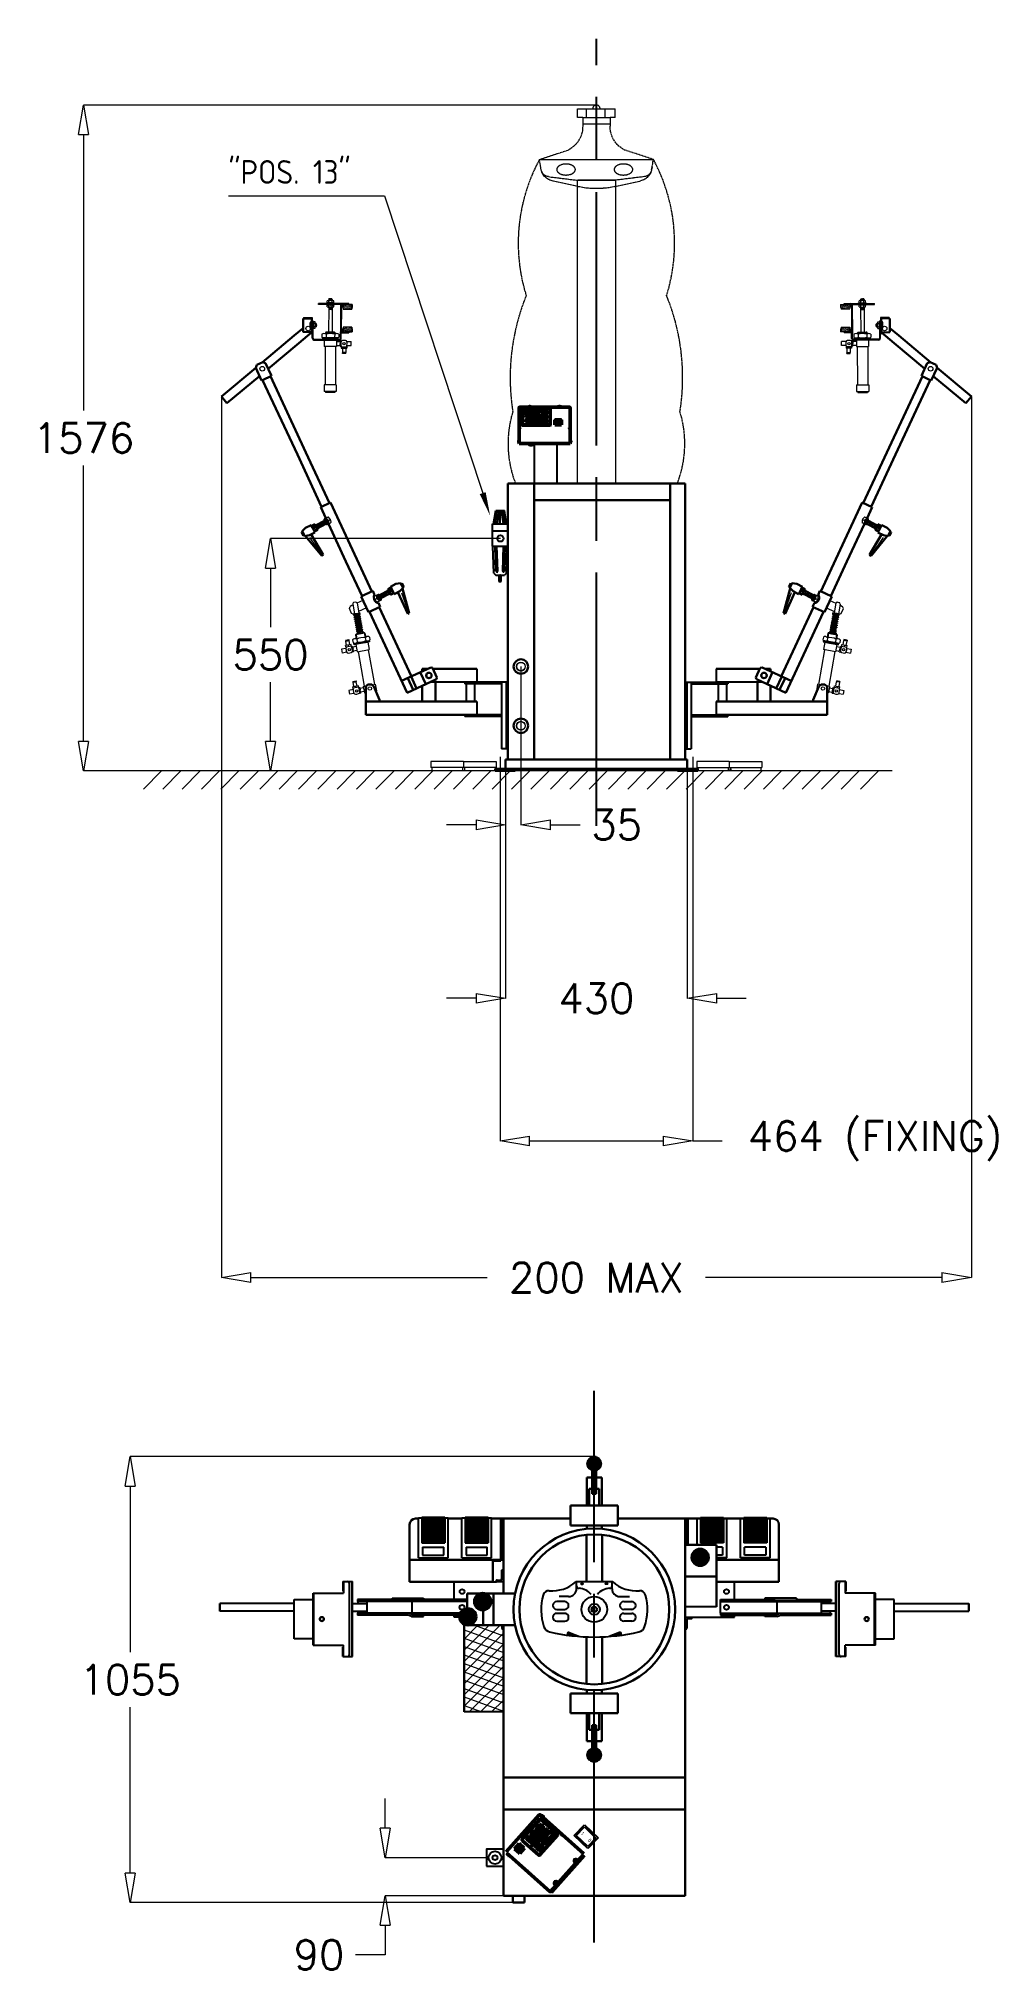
# Model space of a CAD drawing. Header units: inches. Extents: x 3110 to 5380, y 935 to 5515.
import ezdxf
from ezdxf.enums import TextEntityAlignment as Align

# ---------------------------------------------------------------- set-up
doc = ezdxf.new("R2010")
doc.units = ezdxf.units.IN
doc.header["$MEASUREMENT"] = 0
for name, pattern in [('AM_ISO02W050x2', [3.75, 3, -0.75]), ('AM_ISO08W050', [18, 12, -1.5, 3, -1.5]), ('AM_ISO08W050x2', [9, 6, -0.75, 1.5, -0.75]), ('ASSI2', [11, 6, -2, 1, -2]), ('CENTER', [2, 1.25, -0.25, 0.25, -0.25]), ('HIDDEN', [0.375, 0.25, -0.125])]:
    doc.linetypes.add(name, pattern=pattern)
for name, color, linetype, lineweight in [('AM_0', 7, 'Continuous', 30), ('am_3', 6, 'HIDDEN', 15), ('AM_4', 92, 'Continuous', 15), ('AM_5', 92, 'Continuous', 15), ('am_7', 142, 'CENTER', 15), ('AM_8', 1, 'Continuous', 15), ('Visibile (ISO)', 7, 'Continuous', 50)]:
    doc.layers.add(name, color=color, linetype=linetype, lineweight=lineweight)
for name, color, linetype in [('CONTORNO', 7, 'Continuous'), ('LINEAFIN', 4, 'Continuous'), ('TRATTEGG', 4, 'Continuous')]:
    doc.layers.add(name, color=color, linetype=linetype)
doc.styles.add('ACISOTS', font='isocp.shx', dxfattribs={"height": 1})
doc.styles.add('ISO', font='isocp.shx')
doc.styles.get("Standard").update_dxf_attribs({"font": 'ROMANS.SHX'})
doc.dimstyles.new('AM_ANSI$0', dxfattribs={"dimtxt": 0.12, "dimasz": 0.12, "dimexe": 0.1, "dimexo": 0.05, "dimgap": 0.06, "dimtad": 0, "dimtih": 1, "dimtoh": 1, "dimdec": 4, "dimzin": 7, "dimdsep": 46, "dimtxsty": 'Standard', "dimcen": 0, "dimclrd": 256, "dimclre": 256, "dimclrt": 140, "dimadec": 0, "dimazin": 2, "dimtp": 0.1, "dimtm": 0.1, "dimtfac": 0.71, "dimtdec": 4, "dimtofl": 0, "dimtmove": 0, "dimatfit": 3, "dimfxl": 1, "dimtolj": 1, "dimtzin": 7, "dimlwd": -1, "dimlwe": -1, "dimarcsym": 1})

msp = doc.modelspace()

# ---------------------------------------------------------------- texts
at = {"layer": 'LINEAFIN', "style": 'ISO'}
for s, p in [('1', (4395.87248, 1269.73288)), ('0', (4412.0286, 1254.08758))]:
    msp.add_text(s, height=8.75, rotation=315.92024278, dxfattribs=at).set_placement(p, align=Align.MIDDLE_LEFT)

# ---------------------------------------------------------------- blocks, each defined once
blk = doc.blocks.new('_ClosedBlank')
at = {"layer": 'AM_0', "color": 0, "lineweight": -2}
for p, q in [((-1, 0.167), (0, 0)), ((-1, 0.167), (-1, -0.167)), ((0, 0), (-1, -0.167))]:
    blk.add_line(p, q, dxfattribs=at)
blk = doc.blocks.new('*D15')
at = {"layer": 'AM_5', "linetype": 'ByBlock', "transparency": 16777216}
for p, q in [((4215.3, 3809.2), (4215.3, 3244.1)), ((4645.3, 3809.2), (4645.3, 3244.1)), ((4145.3, 3244.2), (4075.3, 3244.2)), ((4715.3, 3244.2), (4785.3, 3244.2))]:
    blk.add_line(p, q, dxfattribs=at)
at = {"layer": 'Defpoints', "color": 0, "transparency": 16777216}
for p in [(4215.3, 3809.2), (4645.3, 3809.2), (4645.3, 3244.2)]:
    blk.add_point(p, dxfattribs=at)
at = {"layer": 'AM_5', "transparency": 16777216, "xscale": 70, "yscale": 70, "zscale": 70}
blk.add_blockref('_ClosedBlank', (4215.3, 3244.2), dxfattribs=at)
at = {"layer": 'AM_5', "transparency": 16777216, "xscale": 70, "yscale": 70, "zscale": 70, "rotation": 180}
blk.add_blockref('_ClosedBlank', (4645.3, 3244.2), dxfattribs=at)
at = {"layer": 'AM_5', "color": 140, "transparency": 16777216, "insert": (4430.3, 3244.2), "char_height": 70, "attachment_point": 5}
blk.add_mtext('\\A1;430', dxfattribs=at)
blk = doc.blocks.new('*D16')
at = {"layer": 'AM_5', "linetype": 'ByBlock', "transparency": 16777216}
for p, q in [((4251.5, 4029.1), (4251.5, 3654.7)), ((4215.3, 3787.2), (4215.3, 3654.7)), ((4145.3, 3654.8), (4075.3, 3654.8)), ((4321.5, 3654.8), (4391.5, 3654.8))]:
    blk.add_line(p, q, dxfattribs=at)
at = {"layer": 'Defpoints', "color": 0, "transparency": 16777216}
for p in [(4251.5, 4029.1), (4215.3, 3787.2), (4215.3, 3654.8)]:
    blk.add_point(p, dxfattribs=at)
at = {"layer": 'AM_5', "transparency": 16777216, "xscale": 70, "yscale": 70, "zscale": 70}
blk.add_blockref('_ClosedBlank', (4215.3, 3654.8), dxfattribs=at)
at = {"layer": 'AM_5', "transparency": 16777216, "xscale": 70, "yscale": 70, "zscale": 70, "rotation": 180}
blk.add_blockref('_ClosedBlank', (4251.5, 3654.8), dxfattribs=at)
at = {"layer": 'AM_5', "color": 140, "transparency": 16777216, "insert": (4478.2, 3654.8), "char_height": 70, "attachment_point": 5}
blk.add_mtext('\\A1;35', dxfattribs=at)
blk = doc.blocks.new('*D25')
at = {"layer": 'AM_5', "linetype": 'ByBlock', "transparency": 16777216}
for p, q in [((3930.2, 1280.7), (3930.2, 1350.7)), ((4170.2, 1210.7), (3930.1, 1210.7)), ((4210.2, 1120.7), (3930.1, 1120.7)), ((3930.2, 1050.7), (3930.2, 980.7)), ((3930.2, 980.7), (3860.2, 980.7))]:
    blk.add_line(p, q, dxfattribs=at)
at = {"layer": 'Defpoints', "color": 0, "transparency": 16777216}
for p in [(4170.2, 1210.7), (3930.2, 1120.7), (4210.2, 1120.7)]:
    blk.add_point(p, dxfattribs=at)
at = {"layer": 'AM_5', "transparency": 16777216, "xscale": 70, "yscale": 70, "zscale": 70}
for p, rotation in [((3930.2, 1210.7), 270), ((3930.2, 1120.7), 90)]:
    blk.add_blockref('_ClosedBlank', p, dxfattribs=dict(at, rotation=rotation))
at = {"layer": 'AM_5', "color": 140, "transparency": 16777216, "insert": (3773.6, 980.7), "char_height": 70, "attachment_point": 5}
blk.add_mtext('\\A1;90', dxfattribs=at)
blk = doc.blocks.new('*D33')
at = {"layer": 'AM_5', "linetype": 'ByBlock', "transparency": 16777216}
for p, q in [((4421.2, 2159.7), (3326.4, 2159.7)), ((3326.5, 2089.7), (3326.5, 1697)), ((3326.5, 1174.3), (3326.5, 1567)), ((4232.5, 1104.3), (3326.4, 1104.3))]:
    blk.add_line(p, q, dxfattribs=at)
at = {"layer": 'Defpoints', "color": 0, "transparency": 16777216}
for p in [(4421.2, 2159.7), (3326.5, 1104.3), (4232.5, 1104.3)]:
    blk.add_point(p, dxfattribs=at)
at = {"layer": 'AM_5', "transparency": 16777216, "xscale": 70, "yscale": 70, "zscale": 70}
for p, rotation in [((3326.5, 2159.7), 90), ((3326.5, 1104.3), 270)]:
    blk.add_blockref('_ClosedBlank', p, dxfattribs=dict(at, rotation=rotation))
at = {"layer": 'AM_5', "color": 140, "transparency": 16777216, "insert": (3326.5, 1632), "char_height": 70, "attachment_point": 5}
blk.add_mtext('\\A1;1055', dxfattribs=at)
blk = doc.blocks.new('*X12')
at = {"color": 0}
for p, q in [((149.74, 842.18), (152.07, 844.51)), ((149.75, 842.36), (151.89, 844.5)), ((149.75, 842.01), (152.24, 844.5)), ((149.77, 842.56), (151.69, 844.48)), ((149.77, 841.85), (152.4, 844.48)), ((149.8, 841.7), (152.55, 844.45)), ((149.82, 842.78), (151.47, 844.43)), ((149.83, 841.56), (152.69, 844.41)), ((149.87, 841.42), (152.82, 844.37)), ((149.9, 843.04), (151.2, 844.35)), ((149.92, 841.3), (152.95, 844.32)), ((149.98, 841.18), (153.07, 844.27)), ((150.04, 841.06), (153.19, 844.21)), ((150.07, 843.39), (150.86, 844.17)), ((150.11, 840.95), (153.3, 844.14)), ((150.18, 840.85), (153.4, 844.07)), ((150.26, 840.75), (153.5, 843.99)), ((150.34, 840.65), (153.6, 843.91)), ((150.42, 840.56), (153.69, 843.82)), ((150.52, 840.47), (153.77, 843.73)), ((150.61, 840.39), (153.85, 843.64)), ((150.71, 840.32), (153.93, 843.53)), ((150.82, 840.25), (154, 843.43)), ((150.93, 840.18), (154.06, 843.32)), ((151.05, 840.12), (154.13, 843.2)), ((151.17, 840.07), (154.18, 843.08)), ((151.3, 840.02), (154.23, 842.95)), ((151.43, 839.98), (154.27, 842.82)), ((151.57, 839.94), (154.3, 842.67)), ((151.72, 839.91), (154.33, 842.52)), ((151.88, 839.9), (154.35, 842.36)), ((152.05, 839.89), (154.35, 842.19)), ((152.24, 839.9), (154.35, 842.01)), ((152.44, 839.93), (154.32, 841.8)), ((152.67, 839.98), (154.27, 841.58)), ((152.94, 840.07), (154.17, 841.31)), ((153.32, 840.28), (153.97, 840.92))]:
    blk.add_line(p, q, dxfattribs=at)
blk = doc.blocks.new('*X14')
at = {"color": 0}
for p, q in [((1396.7, 828), (1454.7, 828)), ((1396.7, 824), (1454.7, 824)), ((1396.7, 820), (1454.7, 820)), ((1396.7, 816), (1454.7, 816)), ((1396.7, 812), (1454.7, 812)), ((1396.7, 808), (1454.7, 808)), ((1396.7, 804), (1454.7, 804)), ((1396.7, 800), (1454.7, 800)), ((1396.7, 796), (1454.7, 796)), ((1396.7, 792), (1454.7, 792)), ((1396.7, 788), (1454.7, 788)), ((1396.7, 784), (1454.7, 784)), ((1396.7, 780), (1454.7, 780)), ((1396.7, 776), (1454.1, 776)), ((1396.7, 772), (1448.7, 772)), ((1396.7, 768), (1454.7, 768)), ((1448.7, 772), (1454.7, 772)), ((1454.1, 776), (1454.7, 776))]:
    blk.add_line(p, q, dxfattribs=at)
blk = doc.blocks.new('*D32')
at = {"layer": 'AM_5', "linetype": 'ByBlock', "transparency": 16777216}
for p, q in [((4202.2, 3745.3), (4202.2, 2906.5)), ((4658.4, 3745.3), (4658.4, 2906.5)), ((4272.2, 2906.6), (4588.4, 2906.6)), ((4658.4, 2906.6), (4728.4, 2906.6))]:
    blk.add_line(p, q, dxfattribs=at)
at = {"layer": 'Defpoints', "color": 0, "transparency": 16777216}
for p in [(4202.2, 3745.4), (4658.4, 3745.4), (4658.4, 2906.6)]:
    blk.add_point(p, dxfattribs=at)
at = {"layer": 'AM_5', "transparency": 16777216, "xscale": 70, "yscale": 70, "zscale": 70, "rotation": 180}
blk.add_blockref('_ClosedBlank', (4202.2, 2906.6), dxfattribs=at)
at = {"layer": 'AM_5', "transparency": 16777216, "xscale": 70, "yscale": 70, "zscale": 70}
blk.add_blockref('_ClosedBlank', (4658.4, 2906.6), dxfattribs=at)
at = {"layer": 'AM_5', "color": 140, "transparency": 16777216, "insert": (5090.1, 2906.6), "char_height": 70, "attachment_point": 5}
blk.add_mtext('\\A1;464 (FIXING)', dxfattribs=at)
blk = doc.blocks.new('*S47')
at = {"layer": 'AM_5', "color": 3}
for p, q in [((3559, 5143.2), (3878.5, 5143.2)), ((3878.5, 5143.2), (3928.6, 5143.2)), ((3928.6, 5143.2), (4161.1, 4439.5))]:
    blk.add_line(p, q, dxfattribs=at)
at = {"layer": 'AM_5', "color": 3, "linetype": 'Continuous'}
blk.add_trace([(4154.1, 4437.2), (4168.1, 4441.8), (4178.7, 4386.4)], dxfattribs=at)
at = {"layer": 'AM_5', "color": 2, "insert": (3559, 5171.6), "char_height": 56, "attachment_point": 7, "style": 'ACISOTS'}
blk.add_mtext('"POS. 13"', dxfattribs=at)
blk = doc.blocks.new('ASM_SAL2')
at = {"color": 0}
blk.add_solid([(-1, 0), (0, 0), (0, 1)], dxfattribs=at)
blk = doc.blocks.new('*X13')
at = {"color": 0}
for p, q in [((104.4, 401.4), (104.4, 401.4)), ((104.4, 400.1), (104.4, 400.1)), ((104.4, 400.1), (104.4, 400.1)), ((104.5, 402.3), (104.5, 402.3)), ((104.6, 400.9), (104.6, 400.9)), ((104.6, 400.1), (104.6, 400.1)), ((104.8, 402.1), (104.8, 402.1)), ((104.8, 401.5), (104.8, 401.5)), ((105.1, 400.1), (105.1, 400.1)), ((105.5, 400.2), (105.5, 400.2)), ((105.6, 402.3), (105.6, 402.3)), ((105.7, 400.9), (105.7, 400.9)), ((105.8, 402.3), (105.8, 402.3)), ((105.9, 401.1), (105.9, 401.1)), ((106, 401.3), (106, 401.3)), ((106.2, 401.8), (106.2, 401.8)), ((106.3, 400.5), (106.3, 400.5)), ((106.4, 401.8), (106.4, 401.8)), ((106.6, 400.6), (106.6, 400.6)), ((106.6, 400.2), (106.6, 400.2)), ((106.7, 402.4), (106.7, 402.4)), ((106.8, 400.2), (106.8, 400.2)), ((107, 400), (107, 400)), ((107.2, 401.4), (107.2, 401.4)), ((107.6, 400.1), (107.6, 400.1)), ((107.8, 400.3), (107.8, 400.3)), ((107.9, 400.4), (107.9, 400.4)), ((108, 402.2), (108, 402.2)), ((108, 400.9), (108, 400.9)), ((108.3, 400.9), (108.3, 400.9)), ((108.3, 400.3), (108.3, 400.3)), ((108.4, 402.3), (108.4, 402.3)), ((108.5, 401.6), (108.5, 401.6)), ((108.8, 400.3), (108.8, 400.3)), ((108.9, 401.8), (108.9, 401.8)), ((109, 400.3), (109, 400.3)), ((109.2, 402.1), (109.2, 402.1)), ((109.6, 400.5), (109.6, 400.5)), ((109.7, 401.7), (109.7, 401.7)), ((109.9, 401.3), (109.9, 401.3)), ((109.9, 399.9), (109.9, 399.9)), ((110, 400.4), (110, 400.4)), ((110.2, 401.4), (110.2, 401.4)), ((110.2, 400.1), (110.2, 400.1)), ((110.8, 400.9), (110.8, 400.9)), ((110.9, 400.7), (110.9, 400.7)), ((111, 402), (111, 402)), ((111, 400.4), (111, 400.4)), ((111.1, 401.3), (111.1, 401.3)), ((111.2, 400.4), (111.2, 400.4)), ((111.5, 401.8), (111.5, 401.8)), ((111.6, 401.7), (111.6, 401.7)), ((111.7, 400.3), (111.7, 400.3)), ((112.1, 401), (112.1, 401)), ((112.1, 400.4), (112.1, 400.4)), ((112.2, 400.5), (112.2, 400.5)), ((112.3, 402.3), (112.3, 402.3)), ((112.7, 400.1), (112.7, 400.1)), ((113, 400.4), (113, 400.4)), ((113.2, 400.5), (113.2, 400.5)), ((113.3, 399.9), (113.3, 399.9)), ((113.4, 401.2), (113.4, 401.2)), ((113.4, 400.9), (113.4, 400.9)), ((113.4, 400.5), (113.4, 400.5)), ((113.5, 402.1), (113.5, 402.1)), ((113.5, 400.7), (113.5, 400.7)), ((113.9, 402.2), (113.9, 402.2)), ((114.1, 401.8), (114.1, 401.8)), ((155.2, 401.9), (155.2, 401.9)), ((155.3, 402.4), (155.3, 402.4)), ((155.3, 401.8), (155.3, 401.8)), ((155.3, 400.4), (155.3, 400.4)), ((155.7, 401.9), (155.7, 401.9)), ((155.9, 400), (155.9, 400)), ((156.1, 401.2), (156.1, 401.2)), ((156.1, 400.3), (156.1, 400.3)), ((156.3, 400.3), (156.3, 400.3)), ((156.9, 400.7), (156.9, 400.7)), ((157.1, 402.2), (157.1, 402.2)), ((157.1, 401), (157.1, 401)), ((157.2, 400.9), (157.2, 400.9)), ((157.2, 400.1), (157.2, 400.1)), ((157.3, 400.3), (157.3, 400.3)), ((157.4, 401.4), (157.4, 401.4)), ((157.5, 401.5), (157.5, 401.5)), ((157.5, 400.9), (157.5, 400.9)), ((158.3, 400.4), (158.3, 400.4)), ((158.5, 400.4), (158.5, 400.4)), ((158.5, 400.4), (158.5, 400.4)), ((158.7, 401.7), (158.7, 401.7)), ((158.9, 401.2), (158.9, 401.2)), ((159.1, 400.2), (159.1, 400.2)), ((159.4, 400.7), (159.4, 400.7)), ((159.4, 400), (159.4, 400)), ((159.5, 400.4), (159.5, 400.4)), ((159.8, 400.6), (159.8, 400.6)), ((159.9, 401.8), (159.9, 401.8)), ((160.1, 401.5), (160.1, 401.5)), ((160.4, 401.9), (160.4, 401.9)), ((160.5, 400.5), (160.5, 400.5)), ((160.7, 400.5), (160.7, 400.5)), ((160.8, 401.7), (160.8, 401.7)), ((160.8, 400.3), (160.8, 400.3)), ((161, 400.8), (161, 400.8)), ((161.2, 402.1), (161.2, 402.1)), ((161.2, 401.7), (161.2, 401.7)), ((161.7, 400.5), (161.7, 400.5)), ((162, 400.7), (162, 400.7)), ((162.3, 401.1), (162.3, 401.1)), ((162.3, 401), (162.3, 401)), ((162.5, 402.4), (162.5, 402.4)), ((162.5, 402), (162.5, 402)), ((162.6, 400.7), (162.6, 400.7)), ((162.7, 401.5), (162.7, 401.5)), ((162.7, 400.6), (162.7, 400.6)), ((162.9, 400.6), (162.9, 400.6)), ((163, 400.8), (163, 400.8)), ((163.5, 400), (163.5, 400)), ((163.6, 401.3), (163.6, 401.3)), ((163.9, 400.6), (163.9, 400.6)), ((164.2, 400.1), (164.2, 400.1)), ((164.4, 401.1), (164.4, 401.1)), ((164.6, 400.6), (164.6, 400.6)), ((164.7, 400.3), (164.7, 400.3)), ((164.9, 401.5), (164.9, 401.5)), ((164.9, 400.7), (164.9, 400.7)), ((165.1, 400.7), (165.1, 400.7)), ((104.2, 395.9), (104.2, 395.9)), ((104.2, 393.7), (104.2, 393.7)), ((104.2, 391.6), (104.2, 391.6)), ((104.2, 388.9), (104.2, 388.9)), ((104.2, 388.4), (104.2, 388.4)), ((104.3, 398.3), (104.3, 398.3)), ((104.3, 395.8), (104.3, 395.8)), ((104.3, 392.4), (104.3, 392.4)), ((104.4, 399.6), (104.4, 399.6)), ((104.4, 399.2), (104.4, 399.2)), ((104.4, 398), (104.4, 398)), ((104.4, 395.9), (104.4, 395.9)), ((104.4, 389.6), (104.4, 389.6)), ((104.4, 385.8), (104.4, 385.8)), ((104.5, 398.7), (104.5, 398.7)), ((104.5, 397.4), (104.5, 397.4)), ((104.5, 392.7), (104.5, 392.7)), ((104.6, 396), (104.6, 396)), ((104.6, 391), (104.6, 391)), ((104.7, 399.6), (104.7, 399.6)), ((104.7, 394.7), (104.7, 394.7)), ((104.7, 393.3), (104.7, 393.3)), ((104.7, 392.2), (104.7, 392.2)), ((104.7, 382.9), (104.7, 382.9)), ((104.8, 392), (104.8, 392)), ((104.8, 386.4), (104.8, 386.4)), ((104.8, 383.6), (104.8, 383.6)), ((104.8, 383.1), (104.8, 383.1)), ((104.9, 398.8), (104.9, 398.8)), ((104.9, 393.4), (104.9, 393.4)), ((104.9, 393.2), (104.9, 393.2)), ((104.9, 390.6), (104.9, 390.6)), ((104.9, 389.8), (104.9, 389.8)), ((104.9, 389.3), (104.9, 389.3)), ((104.9, 385.3), (104.9, 385.3)), ((105, 396.7), (105, 396.7)), ((105, 396.1), (105, 396.1)), ((105, 387.9), (105, 387.9)), ((105, 387.4), (105, 387.4)), ((105, 386.6), (105, 386.6)), ((105, 384.8), (105, 384.8)), ((105, 383.3), (105, 383.3)), ((105.1, 394.8), (105.1, 394.8)), ((105.1, 393.4), (105.1, 393.4)), ((105.1, 390.1), (105.1, 390.1)), ((105.1, 389.5), (105.1, 389.5)), ((105.1, 385.3), (105.1, 385.3)), ((105.1, 385.2), (105.1, 385.2)), ((105.1, 383.9), (105.1, 383.9)), ((105.2, 396.1), (105.2, 396.1)), ((105.2, 393.8), (105.2, 393.8)), ((105.2, 391.7), (105.2, 391.7)), ((105.2, 390.7), (105.2, 390.7)), ((105.2, 386.1), (105.2, 386.1)), ((105.2, 382.5), (105.2, 382.5)), ((105.3, 397), (105.3, 397)), ((105.3, 389.5), (105.3, 389.5)), ((105.3, 387.4), (105.3, 387.4)), ((105.4, 398.1), (105.4, 398.1)), ((105.4, 397.2), (105.4, 397.2)), ((105.4, 395.9), (105.4, 395.9)), ((105.4, 393.8), (105.4, 393.8)), ((105.4, 388), (105.4, 388)), ((105.4, 383.8), (105.4, 383.8)), ((105.5, 390.6), (105.5, 390.6)), ((105.5, 388.6), (105.5, 388.6)), ((105.5, 387.2), (105.5, 387.2)), ((105.5, 385.3), (105.5, 385.3)), ((105.6, 398.6), (105.6, 398.6)), ((105.6, 398.1), (105.6, 398.1)), ((105.6, 394.1), (105.6, 394.1)), ((105.6, 382.6), (105.6, 382.6)), ((105.7, 399.9), (105.7, 399.9)), ((105.7, 397.5), (105.7, 397.5)), ((105.7, 389.9), (105.7, 389.9)), ((105.7, 387.5), (105.7, 387.5)), ((105.8, 394.4), (105.8, 394.4)), ((105.8, 391.2), (105.8, 391.2)), ((105.9, 383.2), (105.9, 383.2)), ((106, 392.4), (106, 392.4)), ((106, 385.3), (106, 385.3)), ((106, 382.5), (106, 382.5)), ((106.1, 388.1), (106.1, 388.1)), ((106.1, 387.4), (106.1, 387.4)), ((106.1, 384.6), (106.1, 384.6)), ((106.1, 383.7), (106.1, 383.7)), ((106.1, 383.2), (106.1, 383.2)), ((106.2, 394.9), (106.2, 394.9)), ((106.2, 393.7), (106.2, 393.7)), ((106.2, 391.7), (106.2, 391.7)), ((106.2, 391.5), (106.2, 391.5)), ((106.2, 389.6), (106.2, 389.6)), ((106.3, 399.1), (106.3, 399.1)), ((106.3, 398.4), (106.3, 398.4)), ((106.3, 395), (106.3, 395)), ((106.3, 387.5), (106.3, 387.5)), ((106.3, 385.1), (106.3, 385.1)), ((106.3, 385), (106.3, 385)), ((106.4, 397.8), (106.4, 397.8)), ((106.4, 396.4), (106.4, 396.4)), ((106.4, 396), (106.4, 396)), ((106.4, 393.8), (106.4, 393.8)), ((106.4, 391.8), (106.4, 391.8)), ((106.4, 391.7), (106.4, 391.7)), ((106.5, 396.2), (106.5, 396.2)), ((106.5, 395.1), (106.5, 395.1)), ((106.5, 393.7), (106.5, 393.7)), ((106.5, 386.3), (106.5, 386.3)), ((106.6, 398.7), (106.6, 398.7)), ((106.6, 398.1), (106.6, 398.1)), ((106.6, 396), (106.6, 396)), ((106.6, 392.4), (106.6, 392.4)), ((106.6, 391), (106.6, 391)), ((106.6, 387.5), (106.6, 387.5)), ((106.7, 397.5), (106.7, 397.5)), ((106.7, 389.7), (106.7, 389.7)), ((106.7, 385.5), (106.7, 385.5)), ((106.8, 398.8), (106.8, 398.8)), ((106.8, 397.9), (106.8, 397.9)), ((106.8, 392.4), (106.8, 392.4)), ((106.8, 388.9), (106.8, 388.9)), ((106.8, 388.9), (106.8, 388.9)), ((106.8, 388.3), (106.8, 388.3)), ((106.8, 387), (106.8, 387)), ((106.9, 395.8), (106.9, 395.8)), ((106.9, 395.2), (106.9, 395.2)), ((106.9, 385.6), (106.9, 385.6)), ((106.9, 384.3), (106.9, 384.3)), ((106.9, 382.4), (106.9, 382.4)), ((107, 399.2), (107, 399.2)), ((107, 392.5), (107, 392.5)), ((107, 390.1), (107, 390.1)), ((107, 389.3), (107, 389.3)), ((107, 383.2), (107, 383.2)), ((107, 382.9), (107, 382.9)), ((107.1, 391.3), (107.1, 391.3)), ((107.1, 389.8), (107.1, 389.8)), ((107.1, 385.4), (107.1, 385.4)), ((107.2, 396.1), (107.2, 396.1)), ((107.2, 387.5), (107.2, 387.5)), ((107.2, 387.1), (107.2, 387.1)), ((107.2, 382.7), (107.2, 382.7)), ((107.3, 392.7), (107.3, 392.7)), ((107.3, 389.6), (107.3, 389.6)), ((107.3, 385.4), (107.3, 385.4)), ((107.3, 384.3), (107.3, 384.3)), ((107.3, 382.9), (107.3, 382.9)), ((107.4, 393.9), (107.4, 393.9)), ((107.4, 391.8), (107.4, 391.8)), ((107.4, 389.8), (107.4, 389.8)), ((107.4, 386.3), (107.4, 386.3)), ((107.4, 384), (107.4, 384)), ((107.5, 394), (107.5, 394)), ((107.5, 393.2), (107.5, 393.2)), ((107.5, 389.6), (107.5, 389.6)), ((107.6, 398.1), (107.6, 398.1)), ((107.6, 396.6), (107.6, 396.6)), ((107.6, 396), (107.6, 396)), ((107.6, 395.2), (107.6, 395.2)), ((107.6, 393.9), (107.6, 393.9)), ((107.6, 386.7), (107.6, 386.7)), ((107.6, 385.3), (107.6, 385.3)), ((107.7, 386.5), (107.7, 386.5)), ((107.8, 398.2), (107.8, 398.2)), ((107.8, 396.5), (107.8, 396.5)), ((107.8, 393.5), (107.8, 393.5)), ((107.9, 387.8), (107.9, 387.8)), ((108, 397.8), (108, 397.8)), ((108, 387.2), (108, 387.2)), ((108, 383.8), (108, 383.8)), ((108.1, 399.5), (108.1, 399.5)), ((108.1, 399), (108.1, 399)), ((108.1, 394.1), (108.1, 394.1)), ((108.1, 390.6), (108.1, 390.6)), ((108.1, 389.1), (108.1, 389.1)), ((108.1, 383.3), (108.1, 383.3)), ((108.2, 398.2), (108.2, 398.2)), ((108.2, 397.5), (108.2, 397.5)), ((108.2, 396.8), (108.2, 396.8)), ((108.2, 390.3), (108.2, 390.3)), ((108.2, 385.4), (108.2, 385.4)), ((108.2, 384.1), (108.2, 384.1)), ((108.3, 395.5), (108.3, 395.5)), ((108.3, 394.1), (108.3, 394.1)), ((108.3, 391), (108.3, 391)), ((108.3, 387.5), (108.3, 387.5)), ((108.3, 383.3), (108.3, 383.3)), ((108.4, 392.8), (108.4, 392.8)), ((108.4, 391.6), (108.4, 391.6)), ((108.4, 389.7), (108.4, 389.7)), ((108.5, 399.6), (108.5, 399.6)), ((108.5, 397.8), (108.5, 397.8)), ((108.5, 391.8), (108.5, 391.8)), ((108.5, 391.4), (108.5, 391.4)), ((108.5, 390.1), (108.5, 390.1)), ((108.5, 387.5), (108.5, 387.5)), ((108.5, 383), (108.5, 383)), ((108.6, 396.9), (108.6, 396.9)), ((108.6, 396.1), (108.6, 396.1)), ((108.6, 393.9), (108.6, 393.9)), ((108.6, 392.9), (108.6, 392.9)), ((108.6, 388.7), (108.6, 388.7)), ((108.6, 387.4), (108.6, 387.4)), ((108.6, 384.6), (108.6, 384.6)), ((108.7, 394.2), (108.7, 394.2)), ((108.7, 394.1), (108.7, 394.1)), ((108.7, 391.8), (108.7, 391.8)), ((108.7, 391.5), (108.7, 391.5)), ((108.7, 388.1), (108.7, 388.1)), ((108.7, 386), (108.7, 386)), ((108.7, 384.7), (108.7, 384.7)), ((108.7, 384.2), (108.7, 384.2)), ((108.8, 398.2), (108.8, 398.2)), ((108.8, 396.1), (108.8, 396.1)), ((108.8, 394.9), (108.8, 394.9)), ((108.8, 391.5), (108.8, 391.5)), ((108.8, 385.4), (108.8, 385.4)), ((108.8, 383.3), (108.8, 383.3)), ((108.9, 398.3), (108.9, 398.3)), ((108.9, 395.4), (108.9, 395.4)), ((108.9, 388.4), (108.9, 388.4)), ((109, 388.8), (109, 388.8)), ((109, 386.8), (109, 386.8)), ((109.1, 396.7), (109.1, 396.7)), ((109.1, 395.3), (109.1, 395.3)), ((109.1, 386.1), (109.1, 386.1)), ((109.2, 397.9), (109.2, 397.9)), ((109.2, 388.1), (109.2, 388.1)), ((109.2, 383.4), (109.2, 383.4)), ((109.2, 383.3), (109.2, 383.3)), ((109.3, 389.2), (109.3, 389.2)), ((109.3, 388.9), (109.3, 388.9)), ((109.3, 385.5), (109.3, 385.5)), ((109.3, 385.5), (109.3, 385.5)), ((109.4, 399.3), (109.4, 399.3)), ((109.4, 392.3), (109.4, 392.3)), ((109.4, 387.6), (109.4, 387.6)), ((109.5, 399.2), (109.5, 399.2)), ((109.5, 395.8), (109.5, 395.8)), ((109.5, 390.6), (109.5, 390.6)), ((109.5, 389.7), (109.5, 389.7)), ((109.5, 385.8), (109.5, 385.8)), ((109.5, 385.5), (109.5, 385.5)), ((109.6, 394), (109.6, 394)), ((109.6, 391.9), (109.6, 391.9)), ((109.7, 392.7), (109.7, 392.7)), ((109.7, 391.9), (109.7, 391.9)), ((109.7, 389.7), (109.7, 389.7)), ((109.8, 399.5), (109.8, 399.5)), ((109.8, 398.2), (109.8, 398.2)), ((109.8, 396.1), (109.8, 396.1)), ((109.8, 394), (109.8, 394)), ((109.8, 393.1), (109.8, 393.1)), ((109.8, 383.2), (109.8, 383.2)), ((109.9, 386.3), (109.9, 386.3)), ((109.9, 382.9), (109.9, 382.9)), ((110, 398.6), (110, 398.6)), ((110, 398.3), (110, 398.3)), ((110, 397.2), (110, 397.2)), ((110, 394.4), (110, 394.4)), ((110, 393.2), (110, 393.2)), ((110, 389.8), (110, 389.8)), ((110, 384.4), (110, 384.4)), ((110.1, 396.6), (110.1, 396.6)), ((110.1, 395.9), (110.1, 395.9)), ((110.1, 394.5), (110.1, 394.5)), ((110.1, 385.7), (110.1, 385.7)), ((110.1, 383.2), (110.1, 383.2)), ((110.2, 395.7), (110.2, 395.7)), ((110.2, 393.2), (110.2, 393.2)), ((110.2, 391.8), (110.2, 391.8)), ((110.2, 390.1), (110.2, 390.1)), ((110.3, 390.5), (110.3, 390.5)), ((110.3, 387), (110.3, 387)), ((110.3, 383.4), (110.3, 383.4)), ((110.4, 398.7), (110.4, 398.7)), ((110.4, 397), (110.4, 397)), ((110.4, 396.9), (110.4, 396.9)), ((110.4, 389.1), (110.4, 389.1)), ((110.4, 387.8), (110.4, 387.8)), ((110.4, 385.5), (110.4, 385.5)), ((110.5, 398.2), (110.5, 398.2)), ((110.5, 396), (110.5, 396)), ((110.5, 388.2), (110.5, 388.2)), ((110.5, 387.6), (110.5, 387.6)), ((110.5, 386.4), (110.5, 386.4)), ((110.5, 385.1), (110.5, 385.1)), ((110.5, 383.8), (110.5, 383.8)), ((110.5, 383.4), (110.5, 383.4)), ((110.6, 393.3), (110.6, 393.3)), ((110.6, 390.6), (110.6, 390.6)), ((110.6, 389.8), (110.6, 389.8)), ((110.6, 389.5), (110.6, 389.5)), ((110.6, 387.2), (110.6, 387.2)), ((110.6, 383.7), (110.6, 383.7)), ((110.7, 399.5), (110.7, 399.5)), ((110.7, 394.1), (110.7, 394.1)), ((110.7, 391.9), (110.7, 391.9)), ((110.7, 390.6), (110.7, 390.6)), ((110.7, 387.6), (110.7, 387.6)), ((110.8, 397.5), (110.8, 397.5)), ((110.8, 396.2), (110.8, 396.2)), ((110.8, 394), (110.8, 394)), ((110.8, 390.8), (110.8, 390.8)), ((110.8, 387.8), (110.8, 387.8)), ((110.8, 387.5), (110.8, 387.5)), ((110.9, 391.9), (110.9, 391.9)), ((110.9, 385.1), (110.9, 385.1)), ((111, 398.3), (111, 398.3)), ((111, 396.2), (111, 396.2)), ((111, 394.4), (111, 394.4)), ((111, 392), (111, 392)), ((111, 382.4), (111, 382.4)), ((111.1, 393.4), (111.1, 393.4)), ((111.1, 383.3), (111.1, 383.3)), ((111.2, 388), (111.2, 388)), ((111.2, 384.6), (111.2, 384.6)), ((111.3, 394.6), (111.3, 394.6)), ((111.3, 391.5), (111.3, 391.5)), ((111.3, 384.7), (111.3, 384.7)), ((111.4, 398.3), (111.4, 398.3)), ((111.4, 394.9), (111.4, 394.9)), ((111.4, 386), (111.4, 386)), ((111.4, 384.9), (111.4, 384.9)), ((111.4, 383.4), (111.4, 383.4)), ((111.5, 395.8), (111.5, 395.8)), ((111.5, 385.6), (111.5, 385.6)), ((111.6, 397.2), (111.6, 397.2)), ((111.6, 391.8), (111.6, 391.8)), ((111.6, 387.7), (111.6, 387.7)), ((111.6, 387.2), (111.6, 387.2)), ((111.7, 398.7), (111.7, 398.7)), ((111.7, 389.8), (111.7, 389.8)), ((111.7, 385.6), (111.7, 385.6)), ((111.8, 399), (111.8, 399)), ((111.8, 398.4), (111.8, 398.4)), ((111.8, 397.6), (111.8, 397.6)), ((111.8, 391.9), (111.8, 391.9)), ((111.8, 388.5), (111.8, 388.5)), ((111.8, 385.5), (111.8, 385.5)), ((111.9, 396.3), (111.9, 396.3)), ((111.9, 394.9), (111.9, 394.9)), ((111.9, 394.1), (111.9, 394.1)), ((111.9, 389.8), (111.9, 389.8)), ((111.9, 389.8), (111.9, 389.8)), ((111.9, 388.9), (111.9, 388.9)), ((112, 399.6), (112, 399.6)), ((112, 398.3), (112, 398.3)), ((112, 396.2), (112, 396.2)), ((112, 395.8), (112, 395.8)), ((112, 393.6), (112, 393.6)), ((112, 392.3), (112, 392.3)), ((112.1, 399.2), (112.1, 399.2)), ((112.1, 394.1), (112.1, 394.1)), ((112.1, 392.2), (112.1, 392.2)), ((112.1, 391), (112.1, 391)), ((112.1, 390.9), (112.1, 390.9)), ((112.1, 389.2), (112.1, 389.2)), ((112.2, 398.4), (112.2, 398.4)), ((112.2, 397.7), (112.2, 397.7)), ((112.2, 389.5), (112.2, 389.5)), ((112.2, 388.2), (112.2, 388.2)), ((112.3, 396.1), (112.3, 396.1)), ((112.3, 395), (112.3, 395)), ((112.3, 392.3), (112.3, 392.3)), ((112.3, 386.8), (112.3, 386.8)), ((112.3, 385.5), (112.3, 385.5)), ((112.4, 393.6), (112.4, 393.6)), ((112.4, 392.3), (112.4, 392.3)), ((112.4, 384.1), (112.4, 384.1)), ((112.4, 383.6), (112.4, 383.6)), ((112.4, 382.9), (112.4, 382.9)), ((112.4, 382.8), (112.4, 382.8)), ((112.5, 389.7), (112.5, 389.7)), ((112.5, 386.3), (112.5, 386.3)), ((112.5, 384.9), (112.5, 384.9)), ((112.5, 383.5), (112.5, 383.5)), ((112.6, 394.8), (112.6, 394.8)), ((112.6, 393.2), (112.6, 393.2)), ((112.6, 389.6), (112.6, 389.6)), ((112.6, 385.6), (112.6, 385.6)), ((112.7, 396.6), (112.7, 396.6)), ((112.7, 387.7), (112.7, 387.7)), ((112.7, 386.9), (112.7, 386.9)), ((112.7, 386.7), (112.7, 386.7)), ((112.7, 386.1), (112.7, 386.1)), ((112.7, 383.5), (112.7, 383.5)), ((112.8, 396.1), (112.8, 396.1)), ((112.8, 389.9), (112.8, 389.9)), ((112.8, 384.2), (112.8, 384.2)), ((112.9, 397.4), (112.9, 397.4)), ((112.9, 393.5), (112.9, 393.5)), ((112.9, 392), (112.9, 392)), ((112.9, 387.7), (112.9, 387.7)), ((112.9, 387.4), (112.9, 387.4)), ((113, 396.3), (113, 396.3)), ((113, 394.1), (113, 394.1)), ((113, 388.7), (113, 388.7)), ((113.1, 398.6), (113.1, 398.6)), ((113.1, 392), (113.1, 392)), ((113.1, 387.2), (113.1, 387.2)), ((113.1, 383.7), (113.1, 383.7)), ((113.2, 398.4), (113.2, 398.4)), ((113.2, 396.3), (113.2, 396.3)), ((113.2, 390.6), (113.2, 390.6)), ((113.2, 389.9), (113.2, 389.9)), ((113.3, 397.5), (113.3, 397.5)), ((113.3, 394), (113.3, 394)), ((113.3, 384.1), (113.3, 384.1)), ((113.4, 391.3), (113.4, 391.3)), ((113.5, 392.5), (113.5, 392.5)), ((113.5, 390.9), (113.5, 390.9)), ((113.5, 382.6), (113.5, 382.6)), ((113.6, 399.4), (113.6, 399.4)), ((113.6, 398), (113.6, 398)), ((113.6, 397.8), (113.6, 397.8)), ((113.6, 383.5), (113.6, 383.5)), ((113.7, 396.7), (113.7, 396.7)), ((113.7, 395.3), (113.7, 395.3)), ((113.7, 393.7), (113.7, 393.7)), ((113.7, 385.6), (113.7, 385.6)), ((113.7, 384.6), (113.7, 384.6)), ((113.7, 383.9), (113.7, 383.9)), ((113.8, 394), (113.8, 394)), ((113.8, 392.6), (113.8, 392.6)), ((113.8, 388), (113.8, 388)), ((113.8, 387.8), (113.8, 387.8)), ((113.8, 385.1), (113.8, 385.1)), ((113.9, 395.1), (113.9, 395.1)), ((113.9, 394.9), (113.9, 394.9)), ((113.9, 391.5), (113.9, 391.5)), ((113.9, 391.3), (113.9, 391.3)), ((113.9, 389.9), (113.9, 389.9)), ((113.9, 385.7), (113.9, 385.7)), ((114, 399.5), (114, 399.5)), ((114, 398.3), (114, 398.3)), ((114, 396.4), (114, 396.4)), ((114, 392), (114, 392)), ((114, 389.9), (114, 389.9)), ((114, 388.6), (114, 388.6)), ((114, 388.4), (114, 388.4)), ((114, 386.4), (114, 386.4)), ((114.1, 396.8), (114.1, 396.8)), ((114.1, 394.2), (114.1, 394.2)), ((114.1, 389.9), (114.1, 389.9)), ((114.1, 387.2), (114.1, 387.2)), ((114.1, 385.9), (114.1, 385.9)), ((155.2, 394.9), (155.2, 394.9)), ((155.2, 384.9), (155.2, 384.9)), ((155.3, 385.3), (155.3, 385.3)), ((155.4, 399.1), (155.4, 399.1)), ((155.4, 396.1), (155.4, 396.1)), ((155.4, 388.7), (155.4, 388.7)), ((155.4, 386.2), (155.4, 386.2)), ((155.4, 383.2), (155.4, 383.2)), ((155.5, 397.7), (155.5, 397.7)), ((155.5, 396.4), (155.5, 396.4)), ((155.5, 395.5), (155.5, 395.5)), ((155.5, 392.1), (155.5, 392.1)), ((155.5, 387.5), (155.5, 387.5)), ((155.5, 385.3), (155.5, 385.3)), ((155.6, 399), (155.6, 399)), ((155.6, 397.3), (155.6, 397.3)), ((155.6, 395), (155.6, 395)), ((155.6, 393.7), (155.6, 393.7)), ((155.6, 387.5), (155.6, 387.5)), ((155.6, 385.6), (155.6, 385.6)), ((155.6, 383.2), (155.6, 383.2)), ((155.7, 392.4), (155.7, 392.4)), ((155.7, 392.3), (155.7, 392.3)), ((155.7, 389.6), (155.7, 389.6)), ((155.7, 388.7), (155.7, 388.7)), ((155.8, 399.3), (155.8, 399.3)), ((155.8, 399.2), (155.8, 399.2)), ((155.8, 398.7), (155.8, 398.7)), ((155.8, 391.7), (155.8, 391.7)), ((155.8, 391), (155.8, 391)), ((155.8, 389.6), (155.8, 389.6)), ((155.8, 387.5), (155.8, 387.5)), ((155.9, 396.5), (155.9, 396.5)), ((155.9, 396), (155.9, 396)), ((155.9, 393.9), (155.9, 393.9)), ((155.9, 390), (155.9, 390)), ((155.9, 388.3), (155.9, 388.3)), ((155.9, 386.9), (155.9, 386.9)), ((155.9, 382.7), (155.9, 382.7)), ((156, 393.8), (156, 393.8)), ((156, 391.7), (156, 391.7)), ((156, 391.3), (156, 391.3)), ((156, 389.5), (156, 389.5)), ((156, 386.1), (156, 386.1)), ((156, 385.6), (156, 385.6)), ((156, 384.2), (156, 384.2)), ((156.1, 398.1), (156.1, 398.1)), ((156.1, 396), (156.1, 396)), ((156.1, 393), (156.1, 393)), ((156.1, 391.1), (156.1, 391.1)), ((156.1, 382.9), (156.1, 382.9)), ((156.1, 382.6), (156.1, 382.6)), ((156.2, 399.8), (156.2, 399.8)), ((156.2, 396.4), (156.2, 396.4)), ((156.2, 392.5), (156.2, 392.5)), ((156.2, 383), (156.2, 383)), ((156.3, 389.9), (156.3, 389.9)), ((156.3, 388.4), (156.3, 388.4)), ((156.3, 383.8), (156.3, 383.8)), ((156.4, 396.7), (156.4, 396.7)), ((156.4, 393.8), (156.4, 393.8)), ((156.4, 385.7), (156.4, 385.7)), ((156.5, 395.1), (156.5, 395.1)), ((156.5, 385.2), (156.5, 385.2)), ((156.5, 383.3), (156.5, 383.3)), ((156.5, 383), (156.5, 383)), ((156.6, 387), (156.6, 387)), ((156.6, 386.4), (156.6, 386.4)), ((156.6, 385.4), (156.6, 385.4)), ((156.6, 383.5), (156.6, 383.5)), ((156.7, 396.3), (156.7, 396.3)), ((156.7, 390.4), (156.7, 390.4)), ((156.7, 387.5), (156.7, 387.5)), ((156.8, 397.3), (156.8, 397.3)), ((156.8, 393.8), (156.8, 393.8)), ((156.8, 389.7), (156.8, 389.7)), ((156.8, 387.6), (156.8, 387.6)), ((156.8, 385.4), (156.8, 385.4)), ((156.9, 397.6), (156.9, 397.6)), ((156.9, 391.8), (156.9, 391.8)), ((156.9, 387.3), (156.9, 387.3)), ((157, 398.9), (157, 398.9)), ((157, 394.2), (157, 394.2)), ((157, 393.9), (157, 393.9)), ((157, 389.7), (157, 389.7)), ((157, 389), (157, 389)), ((157.1, 398.2), (157.1, 398.2)), ((157.1, 396.1), (157.1, 396.1)), ((157.1, 390.2), (157.1, 390.2)), ((157.2, 399.5), (157.2, 399.5)), ((157.2, 393.9), (157.2, 393.9)), ((157.2, 384.4), (157.2, 384.4)), ((157.3, 398.2), (157.3, 398.2)), ((157.3, 398.1), (157.3, 398.1)), ((157.3, 396.8), (157.3, 396.8)), ((157.3, 391.4), (157.3, 391.4)), ((157.3, 387.8), (157.3, 387.8)), ((157.4, 395.4), (157.4, 395.4)), ((157.4, 394.7), (157.4, 394.7)), ((157.4, 394.1), (157.4, 394.1)), ((157.4, 391.2), (157.4, 391.2)), ((157.4, 382.8), (157.4, 382.8)), ((157.5, 398.1), (157.5, 398.1)), ((157.5, 392.8), (157.5, 392.8)), ((157.5, 392.7), (157.5, 392.7)), ((157.5, 391.4), (157.5, 391.4)), ((157.5, 384.7), (157.5, 384.7)), ((157.6, 391.6), (157.6, 391.6)), ((157.6, 390), (157.6, 390)), ((157.6, 384.1), (157.6, 384.1)), ((157.6, 383.3), (157.6, 383.3)), ((157.7, 398.4), (157.7, 398.4)), ((157.7, 398.2), (157.7, 398.2)), ((157.7, 394.1), (157.7, 394.1)), ((157.7, 388.7), (157.7, 388.7)), ((157.7, 387.3), (157.7, 387.3)), ((157.7, 385.4), (157.7, 385.4)), ((157.8, 395.5), (157.8, 395.5)), ((157.8, 395.3), (157.8, 395.3)), ((157.8, 387.6), (157.8, 387.6)), ((157.8, 386), (157.8, 386)), ((157.8, 385.4), (157.8, 385.4)), ((157.8, 384.6), (157.8, 384.6)), ((157.8, 383.3), (157.8, 383.3)), ((157.9, 392.8), (157.9, 392.8)), ((157.9, 389.7), (157.9, 389.7)), ((157.9, 388.7), (157.9, 388.7)), ((157.9, 386.6), (157.9, 386.6)), ((157.9, 385.2), (157.9, 385.2)), ((157.9, 383.3), (157.9, 383.3)), ((158, 396.6), (158, 396.6)), ((158, 392.1), (158, 392.1)), ((158, 391.8), (158, 391.8)), ((158, 390.1), (158, 390.1)), ((158, 387.6), (158, 387.6)), ((158.1, 399), (158.1, 399)), ((158.1, 396.1), (158.1, 396.1)), ((158.1, 395.5), (158.1, 395.5)), ((158.1, 394), (158.1, 394)), ((158.1, 387.9), (158.1, 387.9)), ((158.1, 387.4), (158.1, 387.4)), ((158.2, 397.9), (158.2, 397.9)), ((158.2, 391.8), (158.2, 391.8)), ((158.2, 389), (158.2, 389)), ((158.2, 384.7), (158.2, 384.7)), ((158.3, 399.1), (158.3, 399.1)), ((158.3, 398.2), (158.3, 398.2)), ((158.3, 396.1), (158.3, 396.1)), ((158.3, 395.9), (158.3, 395.9)), ((158.3, 389.2), (158.3, 389.2)), ((158.4, 390.4), (158.4, 390.4)), ((158.5, 386.1), (158.5, 386.1)), ((158.5, 382.7), (158.5, 382.7)), ((158.6, 391.7), (158.6, 391.7)), ((158.6, 389.5), (158.6, 389.5)), ((158.7, 396.4), (158.7, 396.4)), ((158.7, 393), (158.7, 393)), ((158.7, 383.4), (158.7, 383.4)), ((158.7, 383.1), (158.7, 383.1)), ((158.8, 399.8), (158.8, 399.8)), ((158.8, 393), (158.8, 393)), ((158.8, 386.4), (158.8, 386.4)), ((158.8, 385.5), (158.8, 385.5)), ((158.9, 394.2), (158.9, 394.2)), ((158.9, 393.3), (158.9, 393.3)), ((158.9, 387.6), (158.9, 387.6)), ((158.9, 384.3), (158.9, 384.3)), ((159, 399.9), (159, 399.9)), ((159, 389.8), (159, 389.8)), ((159, 385.5), (159, 385.5)), ((159, 385.5), (159, 385.5)), ((159.1, 398.5), (159.1, 398.5)), ((159.1, 397.2), (159.1, 397.2)), ((159.1, 395.5), (159.1, 395.5)), ((159.1, 391.9), (159.1, 391.9)), ((159.1, 383.5), (159.1, 383.5)), ((159.2, 395.8), (159.2, 395.8)), ((159.2, 394.5), (159.2, 394.5)), ((159.2, 394), (159.2, 394)), ((159.2, 389.8), (159.2, 389.8)), ((159.2, 386.9), (159.2, 386.9)), ((159.2, 386.9), (159.2, 386.9)), ((159.3, 398.3), (159.3, 398.3)), ((159.3, 396.8), (159.3, 396.8)), ((159.3, 396.1), (159.3, 396.1)), ((159.3, 393.8), (159.3, 393.8)), ((159.3, 393.1), (159.3, 393.1)), ((159.3, 390.4), (159.3, 390.4)), ((159.4, 398), (159.4, 398)), ((159.4, 397.2), (159.4, 397.2)), ((159.4, 394), (159.4, 394)), ((159.4, 391.8), (159.4, 391.8)), ((159.4, 390.4), (159.4, 390.4)), ((159.4, 388.1), (159.4, 388.1)), ((159.4, 383.8), (159.4, 383.8)), ((159.5, 398.3), (159.5, 398.3)), ((159.5, 397.3), (159.5, 397.3)), ((159.5, 390.7), (159.5, 390.7)), ((159.5, 389.3), (159.5, 389.3)), ((159.5, 389.1), (159.5, 389.1)), ((159.5, 387.7), (159.5, 387.7)), ((159.6, 399.4), (159.6, 399.4)), ((159.6, 397.6), (159.6, 397.6)), ((159.6, 394.6), (159.6, 394.6)), ((159.6, 386.4), (159.6, 386.4)), ((159.6, 385), (159.6, 385)), ((159.7, 391.9), (159.7, 391.9)), ((159.7, 390.7), (159.7, 390.7)), ((159.7, 383.7), (159.7, 383.7)), ((159.8, 387.8), (159.8, 387.8)), ((159.8, 384.4), (159.8, 384.4)), ((159.8, 383.4), (159.8, 383.4)), ((159.9, 392), (159.9, 392)), ((159.9, 391.2), (159.9, 391.2)), ((159.9, 389.2), (159.9, 389.2)), ((159.9, 385.5), (159.9, 385.5)), ((160, 398.1), (160, 398.1)), ((160, 394.7), (160, 394.7)), ((160, 393.2), (160, 393.2)), ((160, 387.7), (160, 387.7)), ((160, 386.5), (160, 386.5)), ((160, 383.4), (160, 383.4)), ((160, 383.3), (160, 383.3)), ((160.1, 389.8), (160.1, 389.8)), ((160.1, 388.1), (160.1, 388.1)), ((160.1, 383.8), (160.1, 383.8)), ((160.2, 395), (160.2, 395)), ((160.2, 394.5), (160.2, 394.5)), ((160.2, 391.9), (160.2, 391.9)), ((160.2, 387.7), (160.2, 387.7)), ((160.2, 384.5), (160.2, 384.5)), ((160.3, 394.1), (160.3, 394.1)), ((160.3, 385.8), (160.3, 385.8)), ((160.4, 396.2), (160.4, 396.2)), ((160.4, 395.8), (160.4, 395.8)), ((160.4, 391.9), (160.4, 391.9)), ((160.4, 385.2), (160.4, 385.2)), ((160.5, 398.3), (160.5, 398.3)), ((160.5, 397), (160.5, 397)), ((160.5, 396.2), (160.5, 396.2)), ((160.5, 388.7), (160.5, 388.7)), ((160.5, 387.1), (160.5, 387.1)), ((160.6, 395.5), (160.6, 395.5)), ((160.6, 392.1), (160.6, 392.1)), ((160.7, 399), (160.7, 399)), ((160.7, 398.3), (160.7, 398.3)), ((160.7, 388.3), (160.7, 388.3)), ((160.7, 385.6), (160.7, 385.6)), ((160.8, 392.4), (160.8, 392.4)), ((160.8, 389.6), (160.8, 389.6)), ((160.9, 399.6), (160.9, 399.6)), ((160.9, 398.9), (160.9, 398.9)), ((160.9, 397.6), (160.9, 397.6)), ((160.9, 383.5), (160.9, 383.5)), ((161, 399.3), (161, 399.3)), ((161, 396.2), (161, 396.2)), ((161, 394.9), (161, 394.9)), ((161, 390.9), (161, 390.9)), ((161, 385.6), (161, 385.6)), ((161, 382.7), (161, 382.7)), ((161.1, 393.5), (161.1, 393.5)), ((161.1, 392.2), (161.1, 392.2)), ((161.1, 387.7), (161.1, 387.7)), ((161.1, 386.1), (161.1, 386.1)), ((161.2, 392.9), (161.2, 392.9)), ((161.2, 392.1), (161.2, 392.1)), ((161.2, 390.8), (161.2, 390.8)), ((161.2, 389.8), (161.2, 389.8)), ((161.2, 389.5), (161.2, 389.5)), ((161.2, 385.6), (161.2, 385.6)), ((161.3, 399), (161.3, 399)), ((161.3, 396.4), (161.3, 396.4)), ((161.3, 393.5), (161.3, 393.5)), ((161.3, 392), (161.3, 392)), ((161.3, 389.5), (161.3, 389.5)), ((161.3, 388.1), (161.3, 388.1)), ((161.3, 383.4), (161.3, 383.4)), ((161.3, 383), (161.3, 383)), ((161.4, 399.8), (161.4, 399.8)), ((161.4, 396.3), (161.4, 396.3)), ((161.4, 394.1), (161.4, 394.1)), ((161.4, 389.9), (161.4, 389.9)), ((161.4, 389.8), (161.4, 389.8)), ((161.4, 386.8), (161.4, 386.8)), ((161.4, 385.4), (161.4, 385.4)), ((161.4, 384.8), (161.4, 384.8)), ((161.5, 398.4), (161.5, 398.4)), ((161.5, 396.7), (161.5, 396.7)), ((161.5, 396.2), (161.5, 396.2)), ((161.5, 394.7), (161.5, 394.7)), ((161.5, 393.6), (161.5, 393.6)), ((161.5, 384.1), (161.5, 384.1)), ((161.6, 394.1), (161.6, 394.1)), ((161.6, 390.9), (161.6, 390.9)), ((161.6, 386.1), (161.6, 386.1)), ((161.6, 382.7), (161.6, 382.7)), ((161.7, 398.4), (161.7, 398.4)), ((161.7, 395.9), (161.7, 395.9)), ((161.7, 388.2), (161.7, 388.2)), ((161.7, 383.5), (161.7, 383.5)), ((161.8, 397.3), (161.8, 397.3)), ((161.8, 390.4), (161.8, 390.4)), ((161.8, 387.3), (161.8, 387.3)), ((161.8, 386.9), (161.8, 386.9)), ((161.8, 385.5), (161.8, 385.5)), ((161.9, 397.2), (161.9, 397.2)), ((161.9, 393.8), (161.9, 393.8)), ((162, 398.5), (162, 398.5)), ((162, 388.6), (162, 388.6)), ((162, 387.3), (162, 387.3)), ((162, 383.5), (162, 383.5)), ((162, 382.8), (162, 382.8)), ((162.1, 394.1), (162.1, 394.1)), ((162.1, 389.9), (162.1, 389.9)), ((162.1, 385.6), (162.1, 385.6)), ((162.2, 399.7), (162.2, 399.7)), ((162.2, 387.8), (162.2, 387.8)), ((162.2, 383.5), (162.2, 383.5)), ((162.3, 391.1), (162.3, 391.1)), ((162.3, 389.9), (162.3, 389.9)), ((162.3, 384.4), (162.3, 384.4)), ((162.4, 392), (162.4, 392)), ((162.4, 387.8), (162.4, 387.8)), ((162.4, 387.8), (162.4, 387.8)), ((162.4, 382.4), (162.4, 382.4)), ((162.5, 394.6), (162.5, 394.6)), ((162.5, 394.2), (162.5, 394.2)), ((162.5, 392.4), (162.5, 392.4)), ((162.5, 391.2), (162.5, 391.2)), ((162.6, 398.1), (162.6, 398.1)), ((162.6, 396.3), (162.6, 396.3)), ((162.6, 393.7), (162.6, 393.7)), ((162.6, 392), (162.6, 392)), ((162.6, 384.7), (162.6, 384.7)), ((162.6, 383.7), (162.6, 383.7)), ((162.7, 399.3), (162.7, 399.3)), ((162.7, 398.4), (162.7, 398.4)), ((162.7, 398), (162.7, 398)), ((162.7, 391.6), (162.7, 391.6)), ((162.7, 385), (162.7, 385)), ((162.8, 396.6), (162.8, 396.6)), ((162.8, 396.3), (162.8, 396.3)), ((162.8, 394.9), (162.8, 394.9)), ((162.9, 398.4), (162.9, 398.4)), ((162.9, 395.3), (162.9, 395.3)), ((162.9, 393.9), (162.9, 393.9)), ((162.9, 386.2), (162.9, 386.2)), ((163, 396.2), (163, 396.2)), ((163, 392.6), (163, 392.6)), ((163, 391.2), (163, 391.2)), ((163, 385.2), (163, 385.2)), ((163.1, 398.1), (163.1, 398.1)), ((163.1, 397.5), (163.1, 397.5)), ((163.1, 392.1), (163.1, 392.1)), ((163.1, 389.9), (163.1, 389.9)), ((163.1, 388.6), (163.1, 388.6)), ((163.1, 388.5), (163.1, 388.5)), ((163.1, 387.5), (163.1, 387.5)), ((163.1, 383.6), (163.1, 383.6)), ((163.2, 395.5), (163.2, 395.5)), ((163.2, 395.4), (163.2, 395.4)), ((163.2, 388.8), (163.2, 388.8)), ((163.2, 387.2), (163.2, 387.2)), ((163.2, 385.8), (163.2, 385.8)), ((163.2, 385.7), (163.2, 385.7)), ((163.3, 398.9), (163.3, 398.9)), ((163.3, 398.7), (163.3, 398.7)), ((163.3, 389), (163.3, 389)), ((163.3, 387.8), (163.3, 387.8)), ((163.3, 384.5), (163.3, 384.5)), ((163.3, 383.1), (163.3, 383.1)), ((163.4, 395.8), (163.4, 395.8)), ((163.4, 392.7), (163.4, 392.7)), ((163.4, 390), (163.4, 390)), ((163.4, 389.9), (163.4, 389.9)), ((163.4, 385.7), (163.4, 385.7)), ((163.5, 392.1), (163.5, 392.1)), ((163.5, 390), (163.5, 390)), ((163.6, 394.2), (163.6, 394.2)), ((163.6, 391.4), (163.6, 391.4)), ((163.6, 390), (163.6, 390)), ((163.6, 387.3), (163.6, 387.3)), ((163.6, 382.6), (163.6, 382.6)), ((163.7, 396.3), (163.7, 396.3)), ((163.7, 392.6), (163.7, 392.6)), ((163.7, 389.5), (163.7, 389.5)), ((163.7, 386.1), (163.7, 386.1)), ((163.7, 384.6), (163.7, 384.6)), ((163.7, 382.7), (163.7, 382.7)), ((163.8, 398.5), (163.8, 398.5)), ((163.8, 396.4), (163.8, 396.4)), ((163.8, 394.2), (163.8, 394.2)), ((163.8, 392.9), (163.8, 392.9)), ((163.9, 399.8), (163.9, 399.8)), ((163.9, 398.5), (163.9, 398.5)), ((163.9, 393.8), (163.9, 393.8)), ((163.9, 386.4), (163.9, 386.4)), ((163.9, 384), (163.9, 384)), ((164, 393.3), (164, 393.3)), ((164, 385.2), (164, 385.2)), ((164.1, 395.2), (164.1, 395.2)), ((164.2, 396.5), (164.2, 396.5)), ((164.2, 386.5), (164.2, 386.5)), ((164.2, 383.6), (164.2, 383.6)), ((164.2, 383.5), (164.2, 383.5)), ((164.3, 386.9), (164.3, 386.9)), ((164.3, 385.7), (164.3, 385.7)), ((164.4, 397.6), (164.4, 397.6)), ((164.4, 393.8), (164.4, 393.8)), ((164.4, 390.4), (164.4, 390.4)), ((164.4, 387.9), (164.4, 387.9)), ((164.4, 387.8), (164.4, 387.8)), ((164.4, 383.6), (164.4, 383.6)), ((164.5, 399.7), (164.5, 399.7)), ((164.5, 398.4), (164.5, 398.4)), ((164.5, 397.2), (164.5, 397.2)), ((164.5, 390), (164.5, 390)), ((164.5, 389), (164.5, 389)), ((164.5, 383.8), (164.5, 383.8)), ((164.6, 399), (164.6, 399)), ((164.6, 397), (164.6, 397)), ((164.6, 395.7), (164.6, 395.7)), ((164.6, 392.1), (164.6, 392.1)), ((164.6, 390.7), (164.6, 390.7)), ((164.6, 387.9), (164.6, 387.9)), ((164.7, 394.3), (164.7, 394.3)), ((164.7, 394.3), (164.7, 394.3)), ((164.7, 393), (164.7, 393)), ((164.7, 390.3), (164.7, 390.3)), ((164.8, 397.6), (164.8, 397.6)), ((164.8, 396.4), (164.8, 396.4)), ((164.8, 392.1), (164.8, 392.1)), ((164.8, 391.6), (164.8, 391.6)), ((164.9, 399.8), (164.9, 399.8)), ((164.9, 398.5), (164.9, 398.5)), ((164.9, 391.6), (164.9, 391.6)), ((164.9, 390.3), (164.9, 390.3)), ((164.9, 388.9), (164.9, 388.9)), ((164.9, 384.3), (164.9, 384.3)), ((165, 397.1), (165, 397.1)), ((165, 396.4), (165, 396.4)), ((165, 392.8), (165, 392.8)), ((165, 391.2), (165, 391.2)), ((165, 387.8), (165, 387.8)), ((165, 387.6), (165, 387.6)), ((165, 382.9), (165, 382.9)), ((165.1, 394.6), (165.1, 394.6)), ((165.1, 394.4), (165.1, 394.4)), ((165.1, 386.2), (165.1, 386.2)), ((165.1, 384.9), (165.1, 384.9)), ((165.1, 384.1), (165.1, 384.1))]:
    blk.add_line(p, q, dxfattribs=at)
blk = doc.blocks.new('*D36')
at = {"layer": 'AM_5', "linetype": 'ByBlock', "transparency": 16777216}
for p, q in [((3542.4, 4667.9), (3542.4, 2583.3)), ((5318.3, 4667.9), (5318.3, 2583.3)), ((3612.4, 2583.4), (4172, 2583.4)), ((5248.3, 2583.4), (4688.7, 2583.4))]:
    blk.add_line(p, q, dxfattribs=at)
at = {"layer": 'Defpoints', "color": 0, "transparency": 16777216}
for p in [(3542.4, 4668), (5318.3, 4668), (5318.3, 2583.4)]:
    blk.add_point(p, dxfattribs=at)
at = {"layer": 'AM_5', "transparency": 16777216, "xscale": 70, "yscale": 70, "zscale": 70, "rotation": 180}
blk.add_blockref('_ClosedBlank', (3542.4, 2583.4), dxfattribs=at)
at = {"layer": 'AM_5', "transparency": 16777216, "xscale": 70, "yscale": 70, "zscale": 70}
blk.add_blockref('_ClosedBlank', (5318.3, 2583.4), dxfattribs=at)
at = {"layer": 'AM_5', "color": 140, "transparency": 16777216, "insert": (4430.3, 2583.4), "char_height": 70, "attachment_point": 5}
blk.add_mtext('\\A1;200 MAX', dxfattribs=at)
blk = doc.blocks.new('*D37')
at = {"layer": 'AM_5', "linetype": 'ByBlock', "transparency": 16777216}
for p, q in [((4203, 4332.3), (3658.6, 4332.3)), ((3658.7, 4262.3), (3658.7, 4122.3)), ((3658.7, 3852.2), (3658.7, 3992.3)), ((4214.3, 3782.2), (3658.6, 3782.2))]:
    blk.add_line(p, q, dxfattribs=at)
at = {"layer": 'Defpoints', "color": 0, "transparency": 16777216}
for p in [(3658.7, 4332.3), (4203, 4332.3), (4214.3, 3782.2)]:
    blk.add_point(p, dxfattribs=at)
at = {"layer": 'AM_5', "transparency": 16777216, "xscale": 70, "yscale": 70, "zscale": 70}
for p, rotation in [((3658.7, 4332.3), 90), ((3658.7, 3782.2), 270)]:
    blk.add_blockref('_ClosedBlank', p, dxfattribs=dict(at, rotation=rotation))
at = {"layer": 'AM_5', "color": 140, "transparency": 16777216, "insert": (3658.7, 4057.3), "char_height": 70, "attachment_point": 5}
blk.add_mtext('\\A1;550', dxfattribs=at)
blk = doc.blocks.new('*D38')
at = {"layer": 'AM_5', "linetype": 'ByBlock', "transparency": 16777216}
for p, q in [((4430.3, 5357.9), (3215.7, 5357.9)), ((3215.8, 5287.9), (3215.8, 4635.1)), ((3215.8, 3852.2), (3215.8, 4505.1)), ((4214.3, 3782.2), (3215.7, 3782.2))]:
    blk.add_line(p, q, dxfattribs=at)
at = {"layer": 'Defpoints', "color": 0, "transparency": 16777216}
for p in [(3215.8, 5357.9), (4430.3, 5357.9), (4214.3, 3782.2)]:
    blk.add_point(p, dxfattribs=at)
at = {"layer": 'AM_5', "transparency": 16777216, "xscale": 70, "yscale": 70, "zscale": 70}
for p, rotation in [((3215.8, 5357.9), 90), ((3215.8, 3782.2), 270)]:
    blk.add_blockref('_ClosedBlank', p, dxfattribs=dict(at, rotation=rotation))
at = {"layer": 'AM_5', "color": 140, "transparency": 16777216, "insert": (3215.8, 4570.1), "char_height": 70, "attachment_point": 5}
blk.add_mtext('\\A1;1576', dxfattribs=at)

# ---------------------------------------------------------------- dimensions: what is measured, and where the dimension line sits
at = {"layer": 'AM_5'}
for base, p2, picture, middle in [((3215.7652, 5357.94088), (4430.32859, 5357.94088), '*D38', (3215.7652, 4570.07651)), ((3658.66919, 4332.29204), (4203.02991, 4332.29204), '*D37', (3658.66919, 4057.25209))]:
    dim = msp.add_linear_dim(base=base, p1=(4214.33462, 3782.21214), p2=p2, angle=90, dimstyle='AM_ANSI$0', override={"dimtxt": 70, "dimasz": 70, "dimgap": 30, "dimdec": 0, "dimblk1": 'ClosedBlank', "dimblk2": 'ClosedBlank', "dimsah": 1}, dxfattribs=at)
    dim.commit()
    dim.dimension.update_dxf_attribs({"geometry": picture, "text_midpoint": middle})
for base, p1, p2, angle, text, picture, middle in [((5318.27253, 2583.43801), (3542.38465, 4667.95646), (5318.27253, 4667.95646), 0, '200 MAX', '*D36', (4430.32859, 2583.43801)), ((3326.54379, 1104.29855), (4421.23587, 2159.66759), (4232.54408, 1104.29855), 270, '1055', '*D33', (3326.54379, 1631.98307)), ((3930.24691, 1120.68034), (4170.24691, 1210.68034), (4210.24691, 1120.68034), 270, '90', '*D25', (3773.58024, 980.68034))]:
    dim = msp.add_linear_dim(base=base, p1=p1, p2=p2, angle=angle, text=text, dimstyle='AM_ANSI$0', override={"dimtxt": 70, "dimasz": 70, "dimgap": 30, "dimblk1": 'ClosedBlank', "dimblk2": 'ClosedBlank', "dimsah": 1}, dxfattribs=at)
    dim.commit()
    dim.dimension.update_dxf_attribs({"geometry": picture, "text_midpoint": middle})
for base, p1, p2, text, picture, middle in [((4215.33459, 3654.81014), (4251.54614, 4029.14844), (4215.33459, 3787.21201), '35', '*D16', (4478.21281, 3654.81014)), ((4658.41793, 2906.63407), (4202.23925, 3745.38938), (4658.41793, 3745.38938), '464 (FIXING)', '*D32', (5090.08459, 2906.63407))]:
    dim = msp.add_linear_dim(base=base, p1=p1, p2=p2, text=text, dimstyle='AM_ANSI$0', override={"dimtxt": 70, "dimasz": 70, "dimgap": 30, "dimblk1": 'ClosedBlank', "dimblk2": 'ClosedBlank', "dimsah": 1}, dxfattribs=at)
    dim.commit()
    dim.dimension.update_dxf_attribs({"geometry": picture, "text_midpoint": middle, "dimtype": 160})
dim = msp.add_linear_dim(base=(4645.32258, 3244.20387), p1=(4215.33459, 3809.21139), p2=(4645.32258, 3809.21139), text='430', dimstyle='AM_ANSI$0', override={"dimtxt": 70, "dimasz": 70, "dimgap": 30, "dimblk1": 'ClosedBlank', "dimblk2": 'ClosedBlank', "dimsah": 1}, dxfattribs=at)
dim.commit()
dim.dimension.update_dxf_attribs({"geometry": '*D15', "text_midpoint": (4430.32859, 3244.20387)})

# ---------------------------------------------------------------- hatches: boundary and pattern name
at = {"layer": 'AM_8'}
h = msp.add_hatch(dxfattribs=at)
h.set_pattern_fill('_U', color=256, scale=1.86713, angle=315, style=0, pattern_type=0)
h.set_pattern_definition([(315, (5958.6812, 22911.0395), (1.32026016, 1.32026016), [])])
edge = h.paths.add_edge_path()
edge.add_arc((4675.97047, 1921.38375), 20.35967, 552.74514724, 821.4591559)
edge.add_arc((4675.97047, 1921.38375), 20.35967, 461.4591559, 552.74514724)
h = msp.add_hatch(dxfattribs=at)
h.set_pattern_fill('_U', color=256, scale=1.86713, angle=45, style=0, pattern_type=0)
h.set_pattern_definition([(45, (-16828.773, 3099.3588), (-1.32026016, 1.32026016), [])])
edge = h.paths.add_edge_path()
edge.add_arc((4160.88282, 1816.64806), 20.35967, 282.74514724, 551.4591559)
edge.add_arc((4160.88282, 1816.64806), 20.35967, 191.4591559, 282.74514724)
h = msp.add_hatch(dxfattribs=at)
h.set_pattern_fill('_U', color=256, scale=1.86713, angle=45, style=0, pattern_type=0)
h.set_pattern_definition([(45, (-16863.9392, 3063.3812), (-1.32026016, 1.32026016), [])])
edge = h.paths.add_edge_path()
edge.add_arc((4125.71658, 1780.67048), 20.35967, 282.74514724, 551.4591559)
edge.add_arc((4125.71658, 1780.67048), 20.35967, 191.4591559, 282.74514724)

# ---------------------------------------------------------------- linework, layer by layer
at = {"color": 1, "linetype": 'AM_ISO08W050', "ltscale": 50}
for p, q in [((4430.32859, 3652.10013), (4430.32859, 5514.89145)), ((4425.28481, 1009.65768), (4425.28481, 2315.71964))]:
    msp.add_line(p, q, dxfattribs=at)
msp.add_lwpolyline([(4283.89849, 4556.77972), (4336.83612, 4556.77972), (4336.83612, 4462.38778), (4283.89849, 4462.38778)], close=True)
at = {"layer": 'AM_0'}
for p, q in [((3638.83936, 4748.89158), (3714.53678, 4812.40925)), ((3714.53678, 4812.40925), (3735.85949, 4830.30113)), ((3725.45975, 4794.66373), (3756.4745, 4820.68819)), ((3735.85949, 4853.10835), (3735.85949, 4820.68819)), ((3756.4745, 4853.10835), (3756.4745, 4820.68819)), ((5104.18267, 4853.10835), (5104.18267, 4820.68819)), ((5135.19742, 4794.66373), (5104.18267, 4820.68819)), ((5124.79768, 4853.10835), (5124.79768, 4820.68819)), ((5146.1204, 4812.40925), (5124.79768, 4830.30113)), ((5221.81781, 4748.89158), (5146.1204, 4812.40925)), ((3653.0518, 4733.90624), (3725.45975, 4794.66373)), ((5207.60537, 4733.90624), (5135.19742, 4794.66373)), ((3542.38465, 4667.95646), (3623.59961, 4736.1039)), ((3623.59729, 4736.09754), (3626.09011, 4742.9465)), ((3637.53694, 4706.20387), (3623.59729, 4736.09754)), ((3626.09011, 4742.9465), (3640.10277, 4749.48071)), ((3646.95172, 4746.9879), (3640.10277, 4749.48071)), ((3660.89137, 4717.09422), (3646.95172, 4746.9879)), ((5199.7658, 4717.09422), (5213.70545, 4746.9879)), ((5213.70545, 4746.9879), (5220.55441, 4749.48071)), ((5234.56707, 4742.9465), (5220.55441, 4749.48071)), ((5223.12023, 4706.20387), (5237.05988, 4736.09754)), ((5237.05988, 4736.09754), (5234.56707, 4742.9465)), ((5318.27253, 4667.95646), (5237.05757, 4736.1039)), ((3555.63572, 4652.16444), (3632.61543, 4716.75809)), ((3639.87238, 4707.29291), (3637.53694, 4706.20387)), ((3660.89137, 4717.09422), (3639.87238, 4707.29291)), ((3722.25169, 4530.6299), (3639.87238, 4707.29291)), ((3742.56009, 4535.85769), (3658.55593, 4716.00519)), ((5118.09709, 4535.85769), (5202.10124, 4716.00519)), ((5138.40548, 4530.6299), (5220.78479, 4707.29291)), ((5199.7658, 4717.09422), (5220.78479, 4707.29291)), ((5220.78479, 4707.29291), (5223.12023, 4706.20387)), ((5305.02145, 4652.16444), (5228.04174, 4716.75809)), ((3555.63572, 4652.16444), (3542.38465, 4667.95646)), ((5305.02145, 4652.16444), (5318.27253, 4667.95646)), ((3798.46225, 4415.97511), (3742.56009, 4535.85769)), ((5062.19492, 4415.97511), (5118.09709, 4535.85769)), ((3779.77871, 4407.26283), (3722.25169, 4530.6299)), ((5080.87847, 4407.26283), (5138.40548, 4530.6299)), ((4220.33445, 3809.21139), (4220.33445, 4462.38778)), ((4232.40555, 4462.38778), (4220.33445, 4462.38778)), ((4232.40555, 4462.38778), (4628.25163, 4462.38778)), ((4283.29904, 3809.21139), (4283.29904, 4462.38778)), ((4604.60943, 4422.79882), (4604.60943, 4462.38778)), ((4628.25163, 4462.38778), (4640.32272, 4462.38778)), ((4640.32272, 3809.21139), (4640.32272, 4462.38778)), ((3777.44326, 4406.17379), (3800.7977, 4417.06414)), ((3777.44326, 4406.17379), (3789.48866, 4380.34236)), ((3800.7977, 4417.06414), (3863.28498, 4283.05972)), ((4283.29904, 4422.79882), (4604.60943, 4422.79882)), ((4604.60943, 4422.79882), (4604.60943, 3809.21139)), ((5059.85948, 4417.06414), (4997.37219, 4283.05972)), ((5083.21391, 4406.17379), (5059.85948, 4417.06414)), ((5083.21391, 4406.17379), (5071.16852, 4380.34236)), ((3741.8618, 4357.44805), (3733.98399, 4349.61163)), ((3754.84021, 4364.12696), (3741.8618, 4357.44805)), ((3756.01696, 4361.84032), (3754.84021, 4364.12696)), ((3763.66678, 4365.77705), (3756.01696, 4361.84032)), ((3757.96483, 4358.05523), (3756.01696, 4361.84032)), ((3757.96483, 4358.05523), (3762.71334, 4348.82795)), ((3770.36316, 4352.76468), (3762.71334, 4348.82795)), ((3763.66678, 4365.77705), (3765.20836, 4362.78145)), ((3786.42861, 4373.70174), (3765.20836, 4362.78145)), ((3765.20836, 4362.78145), (3770.36316, 4352.76468)), ((3790.04182, 4366.68058), (3768.82157, 4355.76028)), ((3795.89085, 4366.61282), (3837.20031, 4278.02439)), ((5064.76632, 4366.61282), (5023.45686, 4278.02439)), ((5070.61535, 4366.68058), (5091.8356, 4355.76028)), ((5074.22856, 4373.70174), (5095.44881, 4362.78145)), ((5095.44881, 4362.78145), (5090.29401, 4352.76468)), ((5090.29401, 4352.76468), (5097.94383, 4348.82795)), ((5096.9904, 4365.77705), (5095.44881, 4362.78145)), ((5096.9904, 4365.77705), (5104.64022, 4361.84032)), ((5102.69235, 4358.05523), (5097.94383, 4348.82795)), ((5102.69235, 4358.05523), (5104.64022, 4361.84032)), ((5104.64022, 4361.84032), (5105.81696, 4364.12696)), ((5105.81696, 4364.12696), (5118.79537, 4357.44805)), ((5118.79537, 4357.44805), (5126.67318, 4349.61163)), ((3734.74673, 4348.12947), (3732.2419, 4346.84044)), ((3732.2419, 4346.84044), (3736.68845, 4338.19994)), ((3733.98399, 4349.61163), (3739.95602, 4338.00682)), ((3739.19328, 4339.48897), (3736.68845, 4338.19994)), ((3750.91167, 4339.86241), (3739.95602, 4338.00682)), ((3741.88529, 4338.07854), (3779.83771, 4291.33886)), ((3763.89008, 4346.54132), (3750.91167, 4339.86241)), ((3783.45851, 4293.53761), (3755.22768, 4342.0835)), ((3762.71334, 4348.82795), (3763.89008, 4346.54132)), ((5077.19866, 4293.53761), (5105.42949, 4342.0835)), ((5118.77189, 4338.07854), (5080.81946, 4291.33886)), ((5097.94383, 4348.82795), (5096.76709, 4346.54132)), ((5096.76709, 4346.54132), (5109.74551, 4339.86241)), ((5109.74551, 4339.86241), (5120.70116, 4338.00682)), ((5126.67318, 4349.61163), (5120.70116, 4338.00682)), ((5121.4639, 4339.48897), (5123.96873, 4338.19994)), ((5128.41528, 4346.84044), (5123.96873, 4338.19994)), ((5125.91044, 4348.12947), (5128.41528, 4346.84044)), ((3779.83771, 4291.33886), (3783.45851, 4293.53761)), ((3837.20031, 4278.02439), (3875.37907, 4196.14979)), ((3863.28498, 4283.05972), (3898.7335, 4207.04014)), ((4997.37219, 4283.05972), (4961.92367, 4207.04014)), ((5023.45686, 4278.02439), (4985.27811, 4196.14979)), ((5080.81946, 4291.33886), (5077.19866, 4293.53761)), ((3936.19535, 4211.9854), (3943.84517, 4215.92212)), ((3942.66843, 4218.20876), (3955.64684, 4224.88767)), ((3943.84517, 4215.92212), (3942.66843, 4218.20876)), ((3945.79304, 4212.13703), (3943.84517, 4215.92212)), ((3955.64684, 4224.88767), (3966.60249, 4226.74326)), ((3964.69671, 4207.30203), (3972.57452, 4215.13845)), ((3966.60249, 4226.74326), (3972.57452, 4215.13845)), ((3967.36523, 4225.26111), (3969.87007, 4226.55013)), ((3969.87007, 4226.55013), (3974.31661, 4217.90963)), ((3971.81178, 4216.6206), (3974.31661, 4217.90963)), ((4890.78711, 4226.55013), (4886.34056, 4217.90963)), ((4888.84539, 4216.6206), (4886.34056, 4217.90963)), ((4894.05468, 4226.74326), (4888.08265, 4215.13845)), ((4895.96046, 4207.30203), (4888.08265, 4215.13845)), ((4893.29194, 4225.26111), (4890.78711, 4226.55013)), ((4905.01033, 4224.88767), (4894.05468, 4226.74326)), ((4917.98874, 4218.20876), (4905.01033, 4224.88767)), ((4914.86413, 4212.13703), (4916.812, 4215.92212)), ((4916.812, 4215.92212), (4917.98874, 4218.20876)), ((4924.46182, 4211.9854), (4916.812, 4215.92212)), ((3901.05639, 4208.12332), (3873.03107, 4195.0549)), ((3890.45563, 4157.68781), (3873.03107, 4195.0549)), ((3890.45563, 4157.68781), (3918.48095, 4170.75623)), ((3905.26073, 4199.10708), (3901.05639, 4208.12332)), ((3918.48095, 4170.75623), (3914.27661, 4179.77247)), ((3916.15806, 4169.67305), (3992.46787, 4006.02613)), ((3916.51669, 4198.0695), (3937.73694, 4208.98979)), ((3920.1299, 4191.04833), (3941.35015, 4201.96863)), ((3937.73694, 4208.98979), (3936.19535, 4211.9854)), ((3937.73694, 4208.98979), (3942.89173, 4198.97303)), ((3942.89173, 4198.97303), (3950.54155, 4202.90975)), ((3945.79304, 4212.13703), (3950.54155, 4202.90975)), ((3950.54155, 4202.90975), (3951.7183, 4200.62312)), ((3951.7183, 4200.62312), (3964.69671, 4207.30203)), ((3983.47519, 4153.89179), (3960.38069, 4205.08093)), ((3971.39479, 4213.61023), (3987.36893, 4155.56016)), ((4944.49911, 4169.67305), (4868.1893, 4006.02613)), ((4889.26239, 4213.61023), (4873.28825, 4155.56016)), ((4877.18199, 4153.89179), (4900.27648, 4205.08093)), ((4908.93888, 4200.62312), (4895.96046, 4207.30203)), ((4910.11562, 4202.90975), (4908.93888, 4200.62312)), ((4914.86413, 4212.13703), (4910.11562, 4202.90975)), ((4917.76544, 4198.97303), (4910.11562, 4202.90975)), ((4922.92024, 4208.98979), (4917.76544, 4198.97303)), ((4940.52727, 4191.04833), (4919.30703, 4201.96863)), ((4922.92024, 4208.98979), (4924.46182, 4211.9854)), ((4944.14048, 4198.0695), (4922.92024, 4208.98979)), ((4942.17622, 4170.75623), (4946.38056, 4179.77247)), ((4970.20154, 4157.68781), (4942.17622, 4170.75623)), ((4955.39644, 4199.10708), (4959.60078, 4208.12332)), ((4959.60078, 4208.12332), (4987.6261, 4195.0549)), ((4970.20154, 4157.68781), (4987.6261, 4195.0549)), ((3892.80363, 4158.78269), (3982.18186, 3967.11046)), ((3987.36893, 4155.56016), (3983.47519, 4153.89179)), ((4873.28825, 4155.56016), (4877.18199, 4153.89179)), ((4967.85355, 4158.78269), (4878.47532, 3967.11046)), ((3969.11344, 3995.13578), (4038.24256, 4027.37122)), ((3982.18186, 3967.11046), (4051.31098, 3999.3459)), ((3996.65996, 3973.86171), (3983.59154, 4001.88703)), ((4004.57112, 3977.55075), (3991.5027, 4005.57607)), ((4013.01977, 4015.60964), (4026.08819, 3987.58432)), ((4030.13896, 4023.59245), (4018.10538, 4023.59245)), ((4018.10538, 4023.59245), (4018.10538, 4017.9811)), ((4146.92893, 3992.6468), (4037.07694, 3992.70846)), ((4038.24256, 4027.37122), (4042.35193, 4025.87553)), ((4042.35193, 4025.87553), (4052.80667, 4003.45527)), ((4146.92893, 4023.59245), (4043.41655, 4023.59245)), ((4049.0279, 3992.66993), (4049.0279, 3946.28616)), ((4052.80667, 4003.45527), (4051.31098, 3999.3459)), ((4713.72824, 4023.59245), (4817.24063, 4023.59245)), ((4713.72824, 3992.6468), (4823.58023, 3992.70846)), ((4818.30524, 4025.87553), (4807.85051, 4003.45527)), ((4807.85051, 4003.45527), (4809.3462, 3999.3459)), ((4878.47532, 3967.11046), (4809.3462, 3999.3459)), ((4811.62927, 3992.66993), (4811.62927, 3946.28616)), ((4822.41462, 4027.37122), (4818.30524, 4025.87553)), ((4891.54374, 3995.13578), (4822.41462, 4027.37122)), ((4830.51821, 4023.59245), (4842.55179, 4023.59245)), ((4847.6374, 4015.60964), (4834.56898, 3987.58432)), ((4842.55179, 4023.59245), (4842.55179, 4017.9811)), ((4856.08605, 3977.55075), (4869.15447, 4005.57607)), ((4863.99722, 3973.86171), (4877.06564, 4001.88703)), ((4146.92893, 3946.28616), (3884.1078, 3946.28616)), ((3884.1078, 3946.28616), (3884.1078, 3915.36364)), ((4018.10538, 3983.86188), (4018.10538, 3946.28616)), ((4713.72824, 3946.28616), (4976.54937, 3946.28616)), ((4842.55179, 3983.86188), (4842.55179, 3946.28616)), ((4976.54937, 3946.28616), (4976.54937, 3915.36364)), ((4146.92893, 3915.36364), (3884.1078, 3915.36364)), ((4713.72824, 3915.36364), (4976.54937, 3915.36364)), ((4215.33459, 3809.21139), (4215.33459, 3787.21201)), ((4645.32258, 3809.21139), (4215.33459, 3809.21139)), ((4320.33166, 3809.21102), (4221.83441, 3809.21102)), ((4540.32551, 3809.21102), (4638.82276, 3809.21102)), ((4645.32258, 3787.21201), (4645.32258, 3809.21139)), ((4190.33529, 3787.21201), (4670.32188, 3787.21201)), ((4190.33529, 3787.21201), (4190.33529, 3782.21214)), ((4190.33529, 3782.21214), (4238.33395, 3782.21214)), ((4238.33395, 3787.21201), (4238.33395, 3782.21214)), ((4622.32322, 3787.21201), (4622.32322, 3782.21214)), ((4670.32188, 3782.21214), (4622.32322, 3782.21214)), ((4670.32188, 3787.21201), (4670.32188, 3782.21214)), ((4670.32188, 3787.21201), (4670.32188, 3782.21214)), ((4747.62818, 3787.21201), (4747.62818, 3782.21214)), ((4407.54708, 2109.96573), (4420.61699, 2109.96573)), ((4407.54708, 2043.7535), (4407.54708, 2109.96573)), ((4420.61699, 2071.75784), (4420.61699, 2125.50472)), ((4429.95264, 2071.75784), (4429.95264, 2125.50472)), ((4429.95264, 2109.96573), (4443.02255, 2109.96573)), ((4443.02255, 2043.7535), (4443.02255, 2109.96573)), ((4420.61699, 2083.2008), (4413.55868, 2083.2008)), ((4413.55868, 2083.2008), (4413.55868, 2043.7535)), ((4420.61699, 2071.75784), (4429.95264, 2071.75784)), ((4429.95264, 2083.2008), (4437.01095, 2083.2008)), ((4437.01095, 2083.2008), (4437.01095, 2043.7535)), ((4369.27092, 2043.7535), (4369.27092, 1997.07526)), ((4425.28481, 2043.7535), (4369.27092, 2043.7535)), ((4425.28481, 2043.7535), (4481.29871, 2043.7535)), ((4481.29871, 2043.7535), (4481.29871, 1997.07526)), ((3988.07165, 1863.77261), (3988.07165, 1999.14084)), ((4002.07512, 2013.14431), (4009.07686, 2013.14431)), ((4079.09423, 2013.14431), (4111.76579, 2013.14431)), ((4181.78316, 2013.14431), (4210.24691, 2013.14431)), ((4203.72514, 1913.25276), (4203.72514, 2013.14431)), ((4208.37978, 2013.14431), (4208.37978, 1915.11989)), ((4210.24691, 2013.14431), (4210.24691, 1915.11989)), ((4210.24691, 2013.14431), (4210.24691, 1835.49764)), ((4369.27092, 2013.14431), (4210.24691, 2013.14431)), ((4425.28481, 1997.07526), (4369.27092, 1997.07526)), ((4406.61352, 1974.54694), (4406.61352, 1863.50459)), ((4407.54708, 1989.53585), (4407.54708, 1997.07526)), ((4425.28481, 1997.07526), (4481.29871, 1997.07526)), ((4443.02255, 1988.71209), (4443.02255, 1997.07526)), ((4443.95611, 1974.54694), (4443.95611, 1863.50459)), ((4640.32272, 2013.14431), (4481.29871, 2013.14431)), ((4640.32272, 1120.68034), (4640.32272, 2013.14431)), ((4640.32272, 2013.14431), (4640.32272, 1915.11989)), ((4848.49451, 2013.14431), (4640.32272, 2013.14431)), ((4642.18985, 2013.14431), (4642.18985, 1950.635)), ((4646.84449, 1950.635), (4646.84449, 2013.14431)), ((4862.49798, 1863.77261), (4862.49798, 1999.14084)), ((4715.00791, 1950.635), (4640.32272, 1950.635)), ((4715.00791, 1804.11152), (4715.00791, 1950.635)), ((3988.07165, 1915.11989), (4210.24691, 1915.11989)), ((4185.05384, 1913.25276), (4203.72514, 1913.25276)), ((4185.05384, 1863.77261), (4185.05384, 1913.25276)), ((4862.49798, 1915.11989), (4715.00791, 1915.11989)), ((3988.07165, 1863.77261), (4185.05384, 1863.77261)), ((4124.20703, 1835.49764), (4124.20703, 1800.97412)), ((4237.58254, 1835.49764), (4124.20703, 1835.49764)), ((4186.48372, 1835.49764), (4186.48372, 1760.81245)), ((4715.00791, 1875.95334), (4640.32272, 1875.95334)), ((4862.49798, 1863.77261), (4715.00791, 1863.77261)), ((3538.30986, 1812.42785), (3538.30986, 1793.75656)), ((4162.11258, 1798.15505), (4162.11258, 1760.81245)), ((5312.25977, 1812.42785), (5312.25977, 1793.75656)), ((4116.89042, 1762.3234), (4116.89042, 1555.6975)), ((4237.58254, 1760.81245), (4124.20703, 1760.81245)), ((4210.24691, 1760.81245), (4210.24691, 1120.68034)), ((4406.61352, 1733.17908), (4406.61352, 1621.76315)), ((4443.95611, 1733.17908), (4443.95611, 1621.76315)), ((4407.54708, 1606.77424), (4407.54708, 1599.23483)), ((4443.02255, 1607.598), (4443.02255, 1599.23483)), ((4425.28481, 1599.23483), (4369.27092, 1599.23483)), ((4369.27092, 1552.55659), (4369.27092, 1599.23483)), ((4425.28481, 1599.23483), (4481.29871, 1599.23483)), ((4481.29871, 1552.55659), (4481.29871, 1599.23483)), ((4425.28481, 1552.55659), (4369.27092, 1552.55659)), ((4407.54708, 1552.55659), (4407.54708, 1486.34436)), ((4413.55868, 1513.10929), (4413.55868, 1552.55659)), ((4420.61699, 1513.10929), (4413.55868, 1513.10929)), ((4420.61699, 1524.55225), (4420.61699, 1470.80537)), ((4420.61699, 1524.55225), (4429.95264, 1524.55225)), ((4425.28481, 1552.55659), (4481.29871, 1552.55659)), ((4429.95264, 1524.55225), (4429.95264, 1470.80537)), ((4429.95264, 1513.10929), (4437.01095, 1513.10929)), ((4437.01095, 1513.10929), (4437.01095, 1552.55659)), ((4443.02255, 1552.55659), (4443.02255, 1486.34436)), ((4407.54708, 1486.34436), (4420.61699, 1486.34436)), ((4429.95264, 1486.34436), (4443.02255, 1486.34436)), ((4640.32272, 1400.72766), (4210.24691, 1400.72766)), ((4640.32272, 1324.69315), (4210.24691, 1324.69315)), ((4640.32272, 1120.68034), (4210.24691, 1120.68034)), ((4232.54408, 1120.68034), (4232.54408, 1104.29855)), ((4232.54408, 1104.29855), (4260.38763, 1104.29855)), ((4260.38763, 1120.68034), (4260.38763, 1104.29855))]:
    msp.add_line(p, q, dxfattribs=at)
at = {"layer": 'AM_0', "color": 2}
for p, q in [((3857.46001, 4151.84416), (3868.91205, 4152.53081)), ((3857.55096, 4150.32725), (3869.003, 4151.01389)), ((3858.3716, 4146.67425), (3869.82365, 4147.3609)), ((3858.46255, 4145.15734), (3869.9146, 4145.84398)), ((3859.18724, 4142.04855), (3870.63928, 4142.73519)), ((3859.27819, 4140.53163), (3870.73024, 4141.21827)), ((3860.09883, 4136.87864), (3871.55088, 4137.56528)), ((3860.18979, 4135.36172), (3871.64183, 4136.04836)), ((3860.91447, 4132.25293), (3872.36652, 4132.93957)), ((3861.00542, 4130.73601), (3872.45747, 4131.42265)), ((3861.82607, 4127.08302), (3873.27811, 4127.76966)), ((3861.91702, 4125.5661), (3873.36906, 4126.25274)), ((3862.6417, 4122.45731), (3874.09375, 4123.14395)), ((3863.13135, 4152.28812), (3869.44192, 4153.40084)), ((4998.01547, 4122.45731), (4986.56343, 4123.14395)), ((4998.74016, 4125.5661), (4987.28811, 4126.25274)), ((4998.83111, 4127.08302), (4987.37906, 4127.76966)), ((4999.65175, 4130.73601), (4988.19971, 4131.42265)), ((4999.7427, 4132.25293), (4988.29066, 4132.93957)), ((5000.46739, 4135.36172), (4989.01534, 4136.04836)), ((5000.55834, 4136.87864), (4989.10629, 4137.56528)), ((5001.37898, 4140.53163), (4989.92694, 4141.21827)), ((5001.46993, 4142.04855), (4990.01789, 4142.73519)), ((5002.19462, 4145.15734), (4990.74258, 4145.84398)), ((5002.28557, 4146.67425), (4990.83353, 4147.3609)), ((4997.52583, 4152.28812), (4991.21525, 4153.40084)), ((5003.10621, 4150.32725), (4991.65417, 4151.01389)), ((5003.19717, 4151.84416), (4991.74512, 4152.53081)), ((3862.73265, 4120.94039), (3874.1847, 4121.62704)), ((3863.5533, 4117.2874), (3875.00534, 4117.97404)), ((3863.64425, 4115.77048), (3875.09629, 4116.45713)), ((3870.25171, 4111.32442), (3863.94113, 4110.2117)), ((3864.36893, 4112.66169), (3875.82098, 4113.34833)), ((3864.45989, 4111.14478), (3875.91193, 4111.83142)), ((4996.19729, 4111.14478), (4984.74524, 4111.83142)), ((4996.28824, 4112.66169), (4984.83619, 4113.34833)), ((4997.01292, 4115.77048), (4985.56088, 4116.45713)), ((4997.10388, 4117.2874), (4985.65183, 4117.97404)), ((4997.92452, 4120.94039), (4986.47247, 4121.62704)), ((4990.40547, 4111.32442), (4996.71604, 4110.2117))]:
    msp.add_line(p, q, dxfattribs=at)
at = {"layer": 'AM_0', "color": 7}
for p, q in [((3889.26155, 3987.0008), (3884.1078, 3981.84705)), ((3898.53831, 3987.0008), (3889.26155, 3987.0008)), ((3898.53831, 3987.0008), (3903.69206, 3981.84705)), ((4962.11886, 3987.0008), (4956.96511, 3981.84705)), ((4962.11886, 3987.0008), (4971.39562, 3987.0008)), ((4971.39562, 3987.0008), (4976.54937, 3981.84705)), ((3884.1078, 3946.28616), (3884.1078, 3981.84705)), ((3917.09182, 3946.28616), (3884.1078, 3946.28616)), ((3917.09182, 3950.40916), (3903.69206, 3981.84705)), ((3917.09182, 3946.28616), (3917.09182, 3950.40916)), ((4943.56535, 3950.40916), (4956.96511, 3981.84705)), ((4943.56535, 3946.28616), (4943.56535, 3950.40916)), ((4943.56535, 3946.28616), (4976.54937, 3946.28616)), ((4976.54937, 3946.28616), (4976.54937, 3981.84705))]:
    msp.add_line(p, q, dxfattribs=at)
at = {"layer": 'AM_0', "color": 2}
for centre in [(3857.50548, 4151.08571), (3858.41708, 4145.9158), (3859.23272, 4141.29009), (3860.14431, 4136.12018), (3860.95995, 4131.49447), (3861.87154, 4126.32456), (3862.68718, 4121.69885), (3868.95753, 4151.77235), (3869.86912, 4146.60244), (3870.68476, 4141.97673), (3871.59635, 4136.80682), (3872.41199, 4132.18111), (3873.32359, 4127.0112), (3874.13922, 4122.38549), (4986.51795, 4122.38549), (4987.33359, 4127.0112), (4988.24518, 4132.18111), (4989.06082, 4136.80682), (4989.97241, 4141.97673), (4990.78805, 4146.60244), (4991.69965, 4151.77235), (4997.96999, 4121.69885), (4998.78563, 4126.32456), (4999.69723, 4131.49447), (5000.51286, 4136.12018), (5001.42446, 4141.29009), (5002.2401, 4145.9158), (5003.15169, 4151.08571), (3863.59877, 4116.52894), (3864.41441, 4111.90323), (3875.05082, 4117.21558), (3875.86645, 4112.58988), (4984.79072, 4112.58988), (4985.60636, 4117.21558), (4996.24276, 4111.90323), (4997.0584, 4116.52894)]:
    msp.add_circle(centre, 0.75982, dxfattribs=at)
at = {"layer": 'AM_0'}
for centre, radius in [((4251.54614, 4029.14844), 17.29569), ((4033.56664, 4008.13119), 6.44219), ((4827.09053, 4008.13119), 6.44219), ((4251.54614, 3889.14378), 17.29569), ((4425.28481, 1798.15505), 191.38081), ((4425.28481, 1798.15505), 177.37733), ((4675.97047, 1921.38375), 20.35967), ((4160.88282, 1816.64806), 20.35967), ((4125.71658, 1780.67048), 20.35967), ((3780.18896, 1775.27549), 4.90122), ((5070.38067, 1775.27549), 4.90122)]:
    msp.add_circle(centre, radius, dxfattribs=at)
at = {"layer": 'AM_0', "color": 2}
for centre, start, end in [((3868.69365, 4153.2689), 190, 10), ((4991.96353, 4153.2689), 170, 350), ((3864.68941, 4110.34364), 10, 190), ((4995.96776, 4110.34364), 350, 170)]:
    msp.add_arc(centre, 0.75982, start, end, dxfattribs=at)
at = {"layer": 'AM_0'}
for centre, start, end in [((4002.07512, 1999.14084), 90, 180), ((4848.49451, 1999.14084), 0, 90)]:
    msp.add_arc(centre, 14.00347, start, end, dxfattribs=at)
at = {"layer": 'am_3', "color": 2, "linetype": 'AM_ISO02W050x2'}
for p, q in [((4385.92507, 5349.04867), (4474.73211, 5349.04867)), ((4385.92507, 5328.84351), (4385.92507, 5349.04867)), ((4397.82949, 5328.84351), (4385.92507, 5328.84351)), ((4397.82949, 5328.84351), (4462.82768, 5328.84351)), ((4397.82949, 5328.84351), (4462.82768, 5328.84351)), ((4397.82949, 5328.84351), (4397.82949, 5307.84409)), ((4397.82949, 5313.84393), (4462.82768, 5313.84393)), ((4406.17848, 5349.04867), (4406.17848, 5328.84351)), ((4430.32859, 5349.04867), (4430.32859, 5328.84351)), ((4450.58124, 5349.04867), (4450.58124, 5328.84351)), ((4474.73211, 5328.84351), (4462.82768, 5328.84351)), ((4462.82768, 5328.84351), (4462.82768, 5307.84409)), ((4474.73211, 5328.84351), (4474.73211, 5349.04867)), ((4295.33236, 5229.0041), (4363.51367, 5251.52677)), ((4295.33236, 5229.0041), (4565.32481, 5229.0041)), ((4299.59127, 5204.85062), (4295.33236, 5229.0041)), ((4565.32481, 5229.0041), (4497.1435, 5251.52677)), ((4561.06591, 5204.85062), (4565.32481, 5229.0041)), ((4316.83262, 5188.47521), (4385.32984, 5180.00547)), ((4386.33725, 5164.90424), (4325.83416, 5178.5468)), ((4475.31832, 5180.00547), (4385.32084, 5180.00547)), ((4385.32984, 4462.38778), (4385.32984, 5180.00547)), ((4385.32984, 5180.00547), (4475.32733, 5180.00547)), ((4474.31993, 5164.90424), (4534.82301, 5178.5468)), ((4543.82456, 5188.47521), (4475.32733, 5180.00547)), ((4475.32733, 5179.21203), (4475.32733, 5165.1314)), ((4475.32733, 5165.1314), (4475.32733, 4462.38778))]:
    msp.add_line(p, q, dxfattribs=at)
for points in [[(4397.82949, 5307.84409), (4397.66075, 5302.42892), (4397.02069, 5297.04906), (4395.91417, 5291.74546), (4394.34963, 5286.55848), (4392.33896, 5281.5276), (4389.89748, 5276.6911), (4387.04376, 5272.0858), (4383.79952, 5267.74674), (4380.18945, 5263.70694), (4376.24102, 5259.99716), (4371.98429, 5256.64562), (4367.45166, 5253.67783), (4363.51367, 5251.52677)], [(4497.1435, 5251.52677), (4492.40841, 5254.15953), (4487.92079, 5257.19496), (4483.7148, 5260.60995), (4479.82245, 5264.37853), (4476.27337, 5268.47201), (4473.09456, 5272.85924), (4470.31023, 5277.50682), (4467.94155, 5282.37939), (4466.00655, 5287.43986), (4464.51997, 5292.64972), (4463.49312, 5297.96932), (4462.9338, 5303.35817), (4462.82768, 5307.84409)], [(4325.83416, 5178.5468), (4322.8878, 5179.34769), (4320.02245, 5180.40232), (4317.25992, 5181.70267), (4314.62124, 5183.23884), (4312.12649, 5184.99915), (4309.79465, 5186.97018), (4307.64347, 5189.13695), (4305.68932, 5191.48296), (4303.94707, 5193.99036), (4302.42999, 5196.64007), (4301.14962, 5199.41191), (4300.11571, 5202.2848), (4299.33612, 5205.23687), (4298.81678, 5208.24565), (4298.60606, 5210.43799)], [(4316.83262, 5188.47521), (4315.11206, 5188.76464), (4313.42328, 5189.20293), (4311.77913, 5189.78673), (4310.19211, 5190.51161), (4308.67431, 5191.37205), (4307.23728, 5192.3615), (4305.89196, 5193.47243), (4304.64857, 5194.69639), (4303.5166, 5196.02406), (4302.50464, 5197.44533), (4301.62041, 5198.94939), (4300.87063, 5200.5248), (4300.26101, 5202.15956), (4299.79618, 5203.84123), (4299.59127, 5204.85062)], [(4562.05111, 5210.43799), (4561.72205, 5207.4025), (4561.12968, 5204.40725), (4560.2785, 5201.47502), (4559.17501, 5198.62813), (4557.8276, 5195.88825), (4556.24651, 5193.27623), (4554.44379, 5190.81195), (4552.43315, 5188.51417), (4550.2299, 5186.40037), (4547.85081, 5184.48664), (4545.31397, 5182.78754), (4542.6387, 5181.31601), (4539.84536, 5180.08324), (4536.95521, 5179.09862), (4534.82301, 5178.5468)], [(4561.06591, 5204.85062), (4560.68828, 5203.14725), (4560.16363, 5201.48328), (4559.49595, 5199.87136), (4558.69032, 5198.32377), (4557.75288, 5196.85228), (4556.69076, 5195.4681), (4555.51204, 5194.18175), (4554.22569, 5193.00303), (4552.84151, 5191.94091), (4551.37002, 5191.00347), (4549.82243, 5190.19784), (4548.21051, 5189.53016), (4546.54654, 5189.00551), (4544.84317, 5188.62789), (4543.82456, 5188.47521)], [(4474.31993, 5164.90424), (4457.14877, 5161.81254), (4439.7735, 5160.22917), (4422.32635, 5160.16619), (4404.94009, 5161.62406), (4387.74706, 5164.59169), (4386.33725, 5164.90424)]]:
    msp.add_lwpolyline(points, dxfattribs=at)
at = {"layer": 'am_3', "linetype": 'AM_ISO02W050x2'}
for points in [[(4336.33583, 5205.35838, 0.1544279682), (4337.77803, 5200.80026, 0.1068042432), (4342.79708, 5196.17004, 0.0733836149), (4349.54833, 5193.42786, 0.0598997256), (4358.3959, 5192.3641, 0.0598997256), (4367.24347, 5193.42786, 0.0733836149), (4373.99472, 5196.17004, 0.1068042432), (4379.01377, 5200.80026, 0.1544279682), (4380.45596, 5205.35838, 0.1544279682), (4379.01377, 5209.9165, 0.1068042432), (4373.99472, 5214.54672, 0.0733836149), (4367.24347, 5217.28891, 0.0598997256), (4358.3959, 5218.35266, 0.0598997256), (4349.54833, 5217.28891, 0.0733836149), (4342.79708, 5214.54672, 0.1068042432), (4337.77803, 5209.9165, 0.1544279682)], [(4472.32254, 5205.35838, 0.1544279682), (4473.76474, 5200.80026, 0.1068042432), (4478.78378, 5196.17004, 0.0733836149), (4485.53504, 5193.42786, 0.0598997256), (4494.38261, 5192.3641, 0.0598997256), (4503.23017, 5193.42786, 0.0733836149), (4509.98143, 5196.17004, 0.1068042432), (4515.00048, 5200.80026, 0.1544279682), (4516.44267, 5205.35838, 0.1544279682), (4515.00048, 5209.9165, 0.1068042432), (4509.98143, 5214.54672, 0.0733836149), (4503.23017, 5217.28891, 0.0598997256), (4494.38261, 5218.35266, 0.0598997256), (4485.53504, 5217.28891, 0.0733836149), (4478.78378, 5214.54672, 0.1068042432), (4473.76474, 5209.9165, 0.1544279682)]]:
    msp.add_lwpolyline(points, format="xyb", close=True, dxfattribs=at)
at = {"layer": 'am_3', "color": 2, "linetype": 'AM_ISO02W050x2'}
msp.add_arc((4430.32859, 5349.04867), 8.89221, 0, 180, dxfattribs=at)
at = {"layer": 'am_3', "linetype": 'AM_ISO02W050x2'}
for centre, radius, start, end in [((4661.16569, 5030.97323), 415.99309, 151.57267588, 197.33794916), ((4199.49149, 5030.97323), 415.99309, 342.66205084, 28.42732412), ((4741.53217, 4712.79003), 515.44705, 157.86513373, 188.98180502), ((4119.125, 4712.79003), 515.44705, 351.01819498, 22.13486627), ((4479.24651, 4556.63054), 258.18415, 162.95317969, 201.40890465), ((4381.41066, 4556.63054), 258.18415, 338.59109535, 17.04682031)]:
    msp.add_arc(centre, radius, start, end, dxfattribs=at)
at = {"layer": 'am_3', "color": 2, "linetype": 'AM_ISO02W050x2'}
msp.add_point((4430.32859, 5328.84351), dxfattribs=at)
at = {"layer": 'AM_4'}
for p, q in [((3736.89722, 4855.20102), (3736.89029, 4853.13953)), ((3736.89722, 4855.20102), (3757.51212, 4855.13173)), ((3757.51212, 4855.13173), (3757.48565, 4847.25603)), ((5123.75995, 4855.20102), (5103.14506, 4855.13173)), ((5103.14506, 4855.13173), (5103.17153, 4847.25603)), ((5123.75995, 4855.20102), (5123.76688, 4853.13953)), ((3736.89029, 4853.13953), (3755.4437, 4853.07717)), ((3752.27778, 4831.16367), (3752.31678, 4842.76813)), ((3752.93495, 4829.22736), (3756.76134, 4829.2145)), ((3752.94795, 4833.09551), (3756.77434, 4833.08266)), ((3752.97395, 4840.83182), (3756.80034, 4840.81897)), ((3752.98695, 4844.69998), (3756.81334, 4844.68712)), ((3755.4437, 4853.07717), (3755.32011, 4816.30461)), ((3757.3816, 4816.29768), (3755.32011, 4816.30461)), ((3757.34708, 4806.02624), (3757.48565, 4847.25603)), ((3757.48565, 4847.25603), (3759.54714, 4847.2491)), ((3759.40857, 4806.01931), (3759.54714, 4847.2491)), ((3763.97655, 4829.19025), (3760.15017, 4829.20311)), ((3763.98955, 4833.05841), (3760.16317, 4833.07127)), ((3764.01555, 4840.79472), (3760.18917, 4840.80758)), ((3764.02855, 4844.66287), (3760.20217, 4844.67573)), ((3764.64672, 4831.1221), (3764.68572, 4842.72656)), ((3780.24194, 4815.55184), (3780.21897, 4808.7159)), ((3790.35866, 4815.51784), (3790.33568, 4808.6819)), ((3810.59208, 4815.44984), (3810.56911, 4808.6139)), ((3820.7088, 4815.41584), (3820.68582, 4808.5799)), ((3824.15531, 4805.80171), (3824.20727, 4821.26288)), ((3826.25144, 4816.10223), (3824.18995, 4816.10916)), ((3826.2168, 4805.79478), (3826.26183, 4819.19446)), ((3826.26183, 4819.19446), (3843.78449, 4819.13557)), ((3851.04474, 4832.511), (3830.42984, 4832.58029)), ((3843.79142, 4821.19706), (3843.78449, 4819.13557)), ((5009.61243, 4832.511), (5030.22733, 4832.58029)), ((5016.86575, 4821.19706), (5016.87268, 4819.13557)), ((5034.39534, 4819.19446), (5016.87268, 4819.13557)), ((5034.44038, 4805.79478), (5034.39534, 4819.19446)), ((5034.40574, 4816.10223), (5036.46722, 4816.10916)), ((5036.50187, 4805.80171), (5036.4499, 4821.26288)), ((5039.94838, 4815.41584), (5039.97135, 4808.5799)), ((5050.06509, 4815.44984), (5050.08806, 4808.6139)), ((5070.29851, 4815.51784), (5070.32149, 4808.6819)), ((5080.41523, 4815.55184), (5080.4382, 4808.7159)), ((5096.01045, 4831.1221), (5095.97145, 4842.72656)), ((5096.62862, 4844.66287), (5100.45501, 4844.67573)), ((5096.64162, 4840.79472), (5100.46801, 4840.80758)), ((5096.66762, 4833.05841), (5100.49401, 4833.07127)), ((5096.68062, 4829.19025), (5100.50701, 4829.20311)), ((5103.17153, 4847.25603), (5101.11004, 4847.2491)), ((5101.2486, 4806.01931), (5101.11004, 4847.2491)), ((5103.31009, 4806.02624), (5103.17153, 4847.25603)), ((5103.27557, 4816.29768), (5105.33706, 4816.30461)), ((5107.67022, 4844.69998), (5103.84384, 4844.68712)), ((5107.68322, 4840.83182), (5103.85684, 4840.81897)), ((5107.70922, 4833.09551), (5103.88284, 4833.08266)), ((5107.72222, 4829.22736), (5103.89584, 4829.2145)), ((5123.76688, 4853.13953), (5105.21347, 4853.07717)), ((5105.21347, 4853.07717), (5105.33706, 4816.30461)), ((5108.37939, 4831.16367), (5108.34039, 4842.76813)), ((3761.45621, 4801.8894), (3822.07996, 4801.68566)), ((3761.46313, 4803.95089), (3822.08689, 4803.74715)), ((3815.62163, 4806.86114), (3785.27149, 4806.96314)), ((3814.81744, 4789.14344), (3823.27839, 4789.18273)), ((3814.84879, 4798.4725), (3823.23508, 4798.51145)), ((3823.2269, 4800.2727), (3827.26032, 4800.29142)), ((3823.2269, 4800.2727), (3823.25673, 4793.84709)), ((3823.25673, 4793.84709), (3825.18852, 4793.85606)), ((3823.28657, 4787.42148), (3823.25673, 4793.84709)), ((3823.28657, 4787.42148), (3826.04322, 4787.43428)), ((3826.04322, 4787.43428), (3826.06637, 4782.44838)), ((3826.05002, 4785.96924), (3839.08343, 4786.02976)), ((3826.06637, 4782.44838), (3839.09978, 4782.5089)), ((3829.21944, 4782.46302), (3829.26715, 4772.18883)), ((3837.04108, 4772.22493), (3829.26715, 4772.18883)), ((3837.04549, 4771.27547), (3829.27156, 4771.23937)), ((3829.27754, 4769.95148), (3829.27156, 4771.23937)), ((3837.05147, 4769.98758), (3829.27754, 4769.95148)), ((3830.04454, 4772.19244), (3830.04895, 4771.24298)), ((3833.10641, 4782.48107), (3833.09006, 4786.00193)), ((3836.26369, 4772.22132), (3836.26809, 4771.27186)), ((3836.99337, 4782.49912), (3837.04108, 4772.22493)), ((3837.05147, 4769.98758), (3837.04549, 4771.27547)), ((3839.07663, 4787.4948), (3839.09978, 4782.5089)), ((3839.41874, 4798.5866), (3849.98801, 4798.63567)), ((3839.46206, 4789.25788), (3850.03133, 4789.30696)), ((3850.03133, 4789.30696), (3849.98801, 4798.63567)), ((5010.62584, 4789.30696), (5010.66916, 4798.63567)), ((5021.19512, 4789.25788), (5010.62584, 4789.30696)), ((5021.23844, 4798.5866), (5010.66916, 4798.63567)), ((5021.58055, 4787.4948), (5021.55739, 4782.5089)), ((5034.5908, 4782.44838), (5021.55739, 4782.5089)), ((5034.60715, 4785.96924), (5021.57374, 4786.02976)), ((5023.60571, 4769.98758), (5023.61169, 4771.27547)), ((5023.60571, 4769.98758), (5031.37963, 4769.95148)), ((5023.61169, 4771.27547), (5031.38561, 4771.23937)), ((5023.6638, 4782.49912), (5023.61609, 4772.22493)), ((5023.61609, 4772.22493), (5031.39002, 4772.18883)), ((5024.39349, 4772.22132), (5024.38908, 4771.27186)), ((5027.55077, 4782.48107), (5027.56712, 4786.00193)), ((5030.61263, 4772.19244), (5030.60822, 4771.24298)), ((5031.37963, 4769.95148), (5031.38561, 4771.23937)), ((5031.43773, 4782.46302), (5031.39002, 4772.18883)), ((5037.43028, 4800.2727), (5033.39685, 4800.29142)), ((5034.61395, 4787.43428), (5034.5908, 4782.44838)), ((5037.3706, 4787.42148), (5034.61395, 4787.43428)), ((5037.40044, 4793.84709), (5035.46866, 4793.85606)), ((5037.3706, 4787.42148), (5037.40044, 4793.84709)), ((5045.83974, 4789.14344), (5037.37878, 4789.18273)), ((5037.43028, 4800.2727), (5037.40044, 4793.84709)), ((5045.80838, 4798.4725), (5037.4221, 4798.51145)), ((5099.19404, 4803.95089), (5038.57028, 4803.74715)), ((5099.20097, 4801.8894), (5038.57721, 4801.68566)), ((5045.03554, 4806.86114), (5075.38568, 4806.96314)), ((3765.00074, 4363.1849), (3757.35092, 4359.24817)), ((3766.33471, 4360.59275), (3758.68488, 4356.65602)), ((3767.66867, 4358.0006), (3760.01885, 4354.06387)), ((3769.00263, 4355.40845), (3761.35281, 4351.47172)), ((3769.85292, 4363.83124), (3771.8091, 4358.88549)), ((3772.45773, 4365.17172), (3774.41391, 4360.22597)), ((3775.06254, 4366.5122), (3777.01872, 4361.56644)), ((3777.66735, 4367.85268), (3779.62353, 4362.90692)), ((3780.27216, 4369.19316), (3782.22834, 4364.2474)), ((3782.87697, 4370.53364), (3784.83315, 4365.58788)), ((3785.48178, 4371.87412), (3787.43796, 4366.92836)), ((5075.17539, 4371.87412), (5073.21921, 4366.92836)), ((5077.7802, 4370.53364), (5075.82402, 4365.58788)), ((5080.38501, 4369.19316), (5078.42883, 4364.2474)), ((5082.98982, 4367.85268), (5081.03364, 4362.90692)), ((5085.59463, 4366.5122), (5083.63845, 4361.56644)), ((5088.19944, 4365.17172), (5086.24326, 4360.22597)), ((5090.80425, 4363.83124), (5088.84807, 4358.88549)), ((5091.65454, 4355.40845), (5099.30436, 4351.47172)), ((5092.9885, 4358.0006), (5100.63832, 4354.06387)), ((5094.32247, 4360.59275), (5101.97229, 4356.65602)), ((5095.65643, 4363.1849), (5103.30625, 4359.24817)), ((3751.11687, 4334.29313), (3777.63658, 4297.10401)), ((5109.5403, 4334.29313), (5083.02059, 4297.10401)), ((3845.39243, 4166.24449), (3847.38669, 4171.72365)), ((3851.44477, 4173.61597), (3847.38669, 4171.72365)), ((3853.88013, 4174.75159), (3851.44477, 4173.61597)), ((3853.44819, 4177.20125), (3857.50082, 4154.21761)), ((3859.53038, 4181.76254), (3856.2352, 4181.18151)), ((3877.38721, 4185.71313), (3863.45876, 4179.21818)), ((3863.51065, 4178.97553), (3867.56329, 4155.99189)), ((3885.66649, 4167.95815), (3866.98902, 4159.24871)), ((3918.55422, 4197.77768), (3921.44174, 4193.3112)), ((3921.15903, 4199.11816), (3924.04655, 4194.65168)), ((3923.76384, 4200.45863), (3926.65136, 4195.99216)), ((3926.36865, 4201.79911), (3929.25617, 4197.33264)), ((3928.97346, 4203.13959), (3931.86098, 4198.67312)), ((3931.57827, 4204.48007), (3934.46579, 4200.0136)), ((3934.18308, 4205.82055), (3937.0706, 4201.35408)), ((3937.52931, 4209.39325), (3945.17913, 4213.32997)), ((3938.86328, 4206.8011), (3946.5131, 4210.73782)), ((3940.19724, 4204.20894), (3947.84706, 4208.14567)), ((3941.53121, 4201.61679), (3949.18103, 4205.55352)), ((3969.10934, 4203.89796), (3983.95702, 4160.70222)), ((4891.54784, 4203.89796), (4876.70015, 4160.70222)), ((4919.12597, 4201.61679), (4911.47615, 4205.55352)), ((4920.45993, 4204.20894), (4912.81011, 4208.14567)), ((4921.7939, 4206.8011), (4914.14407, 4210.73782)), ((4923.12786, 4209.39325), (4915.47804, 4213.32997)), ((4926.47409, 4205.82055), (4923.58658, 4201.35408)), ((4929.0789, 4204.48007), (4926.19139, 4200.0136)), ((4931.68371, 4203.13959), (4928.7962, 4198.67312)), ((4934.28852, 4201.79911), (4931.40101, 4197.33264)), ((4936.89333, 4200.45863), (4934.00582, 4195.99216)), ((4939.49814, 4199.11816), (4936.61063, 4194.65168)), ((4942.10295, 4197.77768), (4939.21544, 4193.3112)), ((4974.99068, 4167.95815), (4993.66815, 4159.24871)), ((4983.26996, 4185.71313), (4997.19841, 4179.21818)), ((4997.14652, 4178.97553), (4993.09389, 4155.99189)), ((5001.12679, 4181.76254), (5004.42198, 4181.18151)), ((5007.20899, 4177.20125), (5003.15635, 4154.21761)), ((5006.77705, 4174.75159), (5009.2124, 4173.61597)), ((5009.2124, 4173.61597), (5013.27049, 4171.72365)), ((5015.26474, 4166.24449), (5013.27049, 4171.72365)), ((3850.6198, 4155.03436), (3845.39243, 4166.24449)), ((3854.73739, 4153.53568), (3850.6198, 4155.03436)), ((3857.40198, 4154.77819), (3854.73739, 4153.53568)), ((3854.80913, 4153.74299), (3870.25498, 4156.46651)), ((3855.21676, 4151.43122), (3854.80913, 4153.74299)), ((3858.13155, 4151.94518), (3858.14215, 4151.88506)), ((3858.40777, 4150.37862), (3859.05374, 4146.71515)), ((3859.31937, 4145.20871), (3859.70829, 4143.00305)), ((3867.92272, 4153.67162), (3868.13212, 4152.48404)), ((3868.39775, 4150.9776), (3869.04371, 4147.31413)), ((3869.30934, 4145.80769), (3869.49946, 4144.72949)), ((3870.66261, 4154.15474), (3870.25498, 4156.46651)), ((4989.99457, 4154.15474), (4990.40219, 4156.46651)), ((5005.84804, 4153.74299), (4990.40219, 4156.46651)), ((4991.34783, 4145.80769), (4991.15772, 4144.72949)), ((4992.25943, 4150.9776), (4991.61346, 4147.31413)), ((4992.73446, 4153.67162), (4992.52505, 4152.48404)), ((5001.33781, 4145.20871), (5000.94889, 4143.00305)), ((5002.2494, 4150.37862), (5001.60343, 4146.71515)), ((5002.52563, 4151.94518), (5002.51503, 4151.88506)), ((5003.2552, 4154.77819), (5005.91978, 4153.53568)), ((5005.44042, 4151.43122), (5005.84804, 4153.74299)), ((5005.91978, 4153.53568), (5010.03737, 4155.03436)), ((5010.03737, 4155.03436), (5015.26474, 4166.24449)), ((3836.51465, 4091.55396), (3844.17056, 4092.90391)), ((3836.51465, 4091.55396), (3836.73829, 4090.28562)), ((3849.44839, 4081.12985), (3836.61285, 4078.86659)), ((3837.47865, 4073.95638), (3836.61285, 4078.86659)), ((3836.73829, 4090.28562), (3844.3942, 4091.63557)), ((3836.90317, 4089.35058), (3844.55907, 4090.70052)), ((3838.68728, 4079.23237), (3836.90317, 4089.35058)), ((3850.05979, 4077.66244), (3837.22425, 4075.39919)), ((3837.66876, 4089.48557), (3837.50388, 4090.42062)), ((3842.51523, 4079.90734), (3843.12663, 4076.43993)), ((3843.79348, 4090.56553), (3843.62861, 4091.50057)), ((3844.17056, 4092.90391), (3844.3942, 4091.63557)), ((3846.34319, 4080.58231), (3844.55907, 4090.70052)), ((3850.31419, 4076.21963), (3849.44839, 4081.12985)), ((3853.02899, 4076.69832), (3850.31419, 4076.21963)), ((3853.02899, 4076.69832), (3854.1448, 4070.37027)), ((3853.09413, 4092.10957), (3854.28118, 4085.37744)), ((3861.74835, 4076.44735), (3853.33483, 4074.96381)), ((3893.31735, 4087.35808), (3856.77407, 4080.91451)), ((3859.56413, 4084.54643), (3889.45335, 4089.81671)), ((3882.33446, 4108.09412), (3860.00246, 4104.15639)), ((3862.76943, 4108.5979), (3863.17705, 4106.28613)), ((3863.0572, 4093.86633), (3864.24426, 4087.1342)), ((3864.23544, 4117.3283), (3864.10748, 4118.05398)), ((3865.05107, 4112.70259), (3864.50106, 4115.82186)), ((3865.68422, 4109.11185), (3865.3167, 4111.19615)), ((3874.22541, 4117.92728), (3873.89865, 4119.78043)), ((3875.04105, 4113.30157), (3874.49104, 4116.42084)), ((3875.47539, 4110.8383), (3875.30667, 4111.79513)), ((3878.21528, 4111.32142), (3878.6229, 4109.00965)), ((3882.98335, 4097.37985), (3884.17041, 4090.64772)), ((3892.94642, 4099.1366), (3894.13348, 4092.40448)), ((4967.71075, 4099.1366), (4966.52369, 4092.40448)), ((4967.33982, 4087.35808), (5003.88311, 4080.91451)), ((5001.09304, 4084.54643), (4971.20382, 4089.81671)), ((4977.67382, 4097.37985), (4976.48677, 4090.64772)), ((4978.32271, 4108.09412), (5000.65472, 4104.15639)), ((4982.4419, 4111.32142), (4982.03427, 4109.00965)), ((4985.18179, 4110.8383), (4985.3505, 4111.79513)), ((4985.61613, 4113.30157), (4986.16614, 4116.42084)), ((4986.43176, 4117.92728), (4986.75852, 4119.78043)), ((4994.97296, 4109.11185), (4995.34047, 4111.19615)), ((4995.6061, 4112.70259), (4996.15611, 4115.82186)), ((4997.59997, 4093.86633), (4996.41292, 4087.1342)), ((4996.42174, 4117.3283), (4996.54969, 4118.05398)), ((4997.88775, 4108.5979), (4997.48012, 4106.28613)), ((4998.90882, 4076.44735), (5007.32234, 4074.96381)), ((5007.56304, 4092.10957), (5006.37599, 4085.37744)), ((5007.62818, 4076.69832), (5006.51238, 4070.37027)), ((5007.62818, 4076.69832), (5010.34298, 4076.21963)), ((5010.34298, 4076.21963), (5011.20879, 4081.12985)), ((5010.59739, 4077.66244), (5023.43293, 4075.39919)), ((5011.20879, 4081.12985), (5024.04432, 4078.86659)), ((5014.31399, 4080.58231), (5016.0981, 4090.70052)), ((5023.75401, 4089.35058), (5016.0981, 4090.70052)), ((5016.48662, 4092.90391), (5016.26297, 4091.63557)), ((5023.91888, 4090.28562), (5016.26297, 4091.63557)), ((5024.14252, 4091.55396), (5016.48662, 4092.90391)), ((5016.86369, 4090.56553), (5017.02856, 4091.50057)), ((5018.14194, 4079.90734), (5017.53054, 4076.43993)), ((5021.96989, 4079.23237), (5023.75401, 4089.35058)), ((5022.98842, 4089.48557), (5023.15329, 4090.42062)), ((5023.17852, 4073.95638), (5024.04432, 4078.86659)), ((5024.14252, 4091.55396), (5023.91888, 4090.28562)), ((3837.39686, 4072.15352), (3826.98804, 4070.31816)), ((3826.98804, 4070.31816), (3828.60798, 4061.13108)), ((3839.01679, 4062.96643), (3828.60798, 4061.13108)), ((3855.2606, 4064.04222), (3851.28841, 4063.34181)), ((3854.1448, 4070.37027), (3852.24234, 4070.03482)), ((3855.2606, 4064.04222), (3854.1448, 4070.37027)), ((3863.36829, 4067.26026), (3854.95476, 4065.77673)), ((4997.28889, 4067.26026), (5005.70241, 4065.77673)), ((5005.39657, 4064.04222), (5006.51238, 4070.37027)), ((5005.39657, 4064.04222), (5009.36876, 4063.34181)), ((5006.51238, 4070.37027), (5008.41483, 4070.03482)), ((5021.64038, 4062.96643), (5032.0492, 4061.13108)), ((5023.26031, 4072.15352), (5033.66913, 4070.31816)), ((5033.66913, 4070.31816), (5032.0492, 4061.13108)), ((3853.68803, 3994.15887), (3861.34394, 3995.50882)), ((3853.68803, 3994.15887), (3853.91168, 3992.89053)), ((3853.91168, 3992.89053), (3861.56758, 3994.24048)), ((3854.07655, 3991.95549), (3861.73246, 3993.30543)), ((3855.86066, 3981.83728), (3854.07655, 3991.95549)), ((3854.84214, 3992.09048), (3854.67727, 3993.02553)), ((3860.96686, 3993.17044), (3860.80199, 3994.10548)), ((3861.34394, 3995.50882), (3861.56758, 3994.24048)), ((3863.51657, 3983.18722), (3861.73246, 3993.30543)), ((4997.1406, 3983.18722), (4998.92472, 3993.30543)), ((5006.58062, 3991.95549), (4998.92472, 3993.30543)), ((4999.31323, 3995.50882), (4999.08959, 3994.24048)), ((5006.7455, 3992.89053), (4999.08959, 3994.24048)), ((5006.96914, 3994.15887), (4999.31323, 3995.50882)), ((4999.69031, 3993.17044), (4999.85518, 3994.10548)), ((5004.79651, 3981.83728), (5006.58062, 3991.95549)), ((5005.81503, 3992.09048), (5005.97991, 3993.02553)), ((5006.96914, 3994.15887), (5006.7455, 3992.89053)), ((3854.57024, 3974.75843), (3844.16143, 3972.92308)), ((3844.16143, 3972.92308), (3845.78136, 3963.73599)), ((3856.19017, 3965.57134), (3845.78136, 3963.73599)), ((3866.62177, 3983.73476), (3853.78623, 3981.4715)), ((3854.65204, 3976.56129), (3853.78623, 3981.4715)), ((3867.23317, 3980.26735), (3854.39763, 3978.0041)), ((3859.68861, 3982.51225), (3860.30001, 3979.04485)), ((3867.48757, 3978.82454), (3866.62177, 3983.73476)), ((3870.20237, 3979.30324), (3867.48757, 3978.82454)), ((3872.43398, 3966.64713), (3868.4618, 3965.94672)), ((3871.31818, 3972.97518), (3869.41572, 3972.63973)), ((3870.20237, 3979.30324), (3871.31818, 3972.97518)), ((3878.92174, 3979.05226), (3870.50821, 3977.56872)), ((3872.43398, 3966.64713), (3871.31818, 3972.97518)), ((3880.54167, 3969.86517), (3872.12814, 3968.38164)), ((4980.11551, 3969.86517), (4988.52903, 3968.38164)), ((4981.73544, 3979.05226), (4990.14896, 3977.56872)), ((4988.22319, 3966.64713), (4989.339, 3972.97518)), ((4988.22319, 3966.64713), (4992.19538, 3965.94672)), ((4990.4548, 3979.30324), (4989.339, 3972.97518)), ((4989.339, 3972.97518), (4991.24145, 3972.63973)), ((4990.4548, 3979.30324), (4993.1696, 3978.82454)), ((4993.1696, 3978.82454), (4994.0354, 3983.73476)), ((4993.42401, 3980.26735), (5006.25954, 3978.0041)), ((4994.0354, 3983.73476), (5006.87094, 3981.4715)), ((5000.96856, 3982.51225), (5000.35716, 3979.04485)), ((5004.467, 3965.57134), (5014.87582, 3963.73599)), ((5006.00514, 3976.56129), (5006.87094, 3981.4715)), ((5006.08693, 3974.75843), (5016.49575, 3972.92308)), ((5016.49575, 3972.92308), (5014.87582, 3963.73599)), ((4038.29958, 3804.88866), (4038.29958, 3790.45815)), ((4115.60587, 3804.88866), (4038.29958, 3804.88866)), ((4115.60587, 3804.88866), (4115.60587, 3790.45815)), ((4115.60587, 3804.88866), (4115.60587, 3790.45815)), ((4115.60587, 3804.88866), (4192.91217, 3804.88866)), ((4192.91217, 3804.88866), (4192.91217, 3790.45815)), ((4667.745, 3804.88866), (4667.745, 3790.45815)), ((4745.0513, 3804.88866), (4667.745, 3804.88866)), ((4745.0513, 3804.88866), (4745.0513, 3790.45815)), ((4745.0513, 3804.88866), (4745.0513, 3790.45815)), ((4745.0513, 3804.88866), (4822.35759, 3804.88866)), ((4822.35759, 3804.88866), (4822.35759, 3790.45815)), ((3400.5263, 3782.21214), (3357.75601, 3739.44185)), ((3446.40947, 3782.21214), (3403.63917, 3739.44185)), ((5130.51307, 3782.21214), (3428.70436, 3782.21214)), ((3492.29263, 3782.21214), (3449.52234, 3739.44185)), ((3538.1758, 3782.21214), (3495.4055, 3739.44185)), ((3584.05896, 3782.21214), (3541.28867, 3739.44185)), ((3629.94213, 3782.21214), (3587.17183, 3739.44185)), ((3675.82529, 3782.21214), (3633.055, 3739.44185)), ((3721.70846, 3782.21214), (3678.93816, 3739.44185)), ((3767.59162, 3782.21214), (3724.82133, 3739.44185)), ((3813.47479, 3782.21214), (3770.70449, 3739.44185)), ((3859.35795, 3782.21214), (3816.58766, 3739.44185)), ((3905.24112, 3782.21214), (3862.47083, 3739.44185)), ((3951.12429, 3782.21214), (3908.35399, 3739.44185)), ((3997.00745, 3782.21214), (3954.23716, 3739.44185)), ((4042.89062, 3782.21214), (4000.12032, 3739.44185)), ((4115.60587, 3790.45815), (4038.29958, 3790.45815)), ((4040.87645, 3790.45815), (4040.87645, 3782.21214)), ((4088.77378, 3782.21214), (4046.00349, 3739.44185)), ((4134.65695, 3782.21214), (4091.88665, 3739.44185)), ((4113.029, 3790.45815), (4113.029, 3782.21214)), ((4113.029, 3787.21201), (4113.029, 3782.21214)), ((4192.91217, 3790.45815), (4115.60587, 3790.45815)), ((4118.18275, 3790.45815), (4118.18275, 3782.21214)), ((4180.54011, 3782.21214), (4137.76982, 3739.44185)), ((4226.42328, 3782.21214), (4183.65298, 3739.44185)), ((4190.33529, 3790.45815), (4190.33529, 3782.21214)), ((4272.30644, 3782.21214), (4229.53615, 3739.44185)), ((4318.18961, 3782.21214), (4275.41931, 3739.44185)), ((4364.07277, 3782.21214), (4321.30248, 3739.44185)), ((4409.95594, 3782.21214), (4367.18564, 3739.44185)), ((4455.8391, 3782.21214), (4413.06881, 3739.44185)), ((4501.72227, 3782.21214), (4458.95197, 3739.44185)), ((4547.60543, 3782.21214), (4504.83514, 3739.44185)), ((4593.4886, 3782.21214), (4550.7183, 3739.44185)), ((4639.37176, 3782.21214), (4596.60147, 3739.44185)), ((4685.25493, 3782.21214), (4642.48463, 3739.44185)), ((4667.745, 3790.45815), (4745.0513, 3790.45815)), ((4670.32188, 3790.45815), (4670.32188, 3782.21214)), ((4731.13809, 3782.21214), (4688.3678, 3739.44185)), ((4777.02126, 3782.21214), (4734.25096, 3739.44185)), ((4742.47442, 3790.45815), (4742.47442, 3782.21214)), ((4745.0513, 3790.45815), (4822.35759, 3790.45815)), ((4747.62818, 3790.45815), (4747.62818, 3782.21214)), ((4822.90442, 3782.21214), (4780.13413, 3739.44185)), ((4819.78072, 3790.45815), (4819.78072, 3782.21214)), ((4868.78759, 3782.21214), (4826.01729, 3739.44185)), ((4914.67075, 3782.21214), (4871.90046, 3739.44185)), ((4960.55392, 3782.21214), (4917.78362, 3739.44185)), ((5006.43708, 3782.21214), (4963.66679, 3739.44185)), ((5052.32025, 3782.21214), (5009.54995, 3739.44185)), ((5098.20341, 3782.21214), (5055.43312, 3739.44185))]:
    msp.add_line(p, q, dxfattribs=at)
at = {"layer": 'AM_4', "color": 4}
for p, q in [((3772.0792, 4886.32106), (3772.08613, 4888.38255)), ((3824.97788, 4886.19794), (3772.0792, 4886.32106)), ((3844.01659, 4888.19547), (3772.08613, 4888.38255)), ((3792.95636, 4880.16625), (3792.96922, 4883.99263)), ((3792.99169, 4890.67984), (3793.00455, 4894.50623)), ((3806.49267, 4879.45708), (3794.88821, 4879.49608)), ((3806.528, 4889.97067), (3794.92354, 4890.00967)), ((3796.56434, 4878.56276), (3796.36862, 4820.32568)), ((3804.8103, 4878.53505), (3796.56434, 4878.56276)), ((3796.56909, 4879.97536), (3796.56746, 4879.49043)), ((3804.81342, 4879.46272), (3796.56746, 4879.49043)), ((3796.58478, 4884.64416), (3796.58315, 4884.15923)), ((3796.60442, 4890.48896), (3796.60279, 4890.00403)), ((3796.62929, 4897.88923), (3796.61848, 4894.67282)), ((3797.92205, 4899.17333), (3796.62929, 4897.88923)), ((3804.87525, 4897.86151), (3796.62929, 4897.88923)), ((3796.82451, 4880.15325), (3796.83737, 4883.97963)), ((3796.85985, 4890.66684), (3796.87271, 4894.49323)), ((3797.59509, 4878.5593), (3797.58123, 4874.43632)), ((3803.7657, 4874.41554), (3797.58123, 4874.43632)), ((3797.85277, 4878.55843), (3797.85589, 4879.4861)), ((3797.85707, 4879.83762), (3797.85589, 4879.4861)), ((3797.87321, 4884.63983), (3797.87203, 4884.28831)), ((3797.89241, 4890.35121), (3797.89122, 4889.9997)), ((3797.92205, 4899.17333), (3797.90736, 4894.80191)), ((3803.59115, 4899.15428), (3797.92205, 4899.17333)), ((3803.52499, 4879.46705), (3803.52187, 4878.53938)), ((3803.52617, 4879.81856), (3803.52499, 4879.46705)), ((3803.54231, 4884.62077), (3803.54113, 4884.26926)), ((3803.5615, 4890.33216), (3803.56032, 4889.98065)), ((3803.59115, 4899.15428), (3803.57646, 4894.78286)), ((3803.59115, 4899.15428), (3804.87525, 4897.86151)), ((3803.77955, 4878.53851), (3803.7657, 4874.41554)), ((3804.56082, 4880.12725), (3804.57368, 4883.95363)), ((3804.59616, 4890.64084), (3804.60902, 4894.46723)), ((3804.8103, 4878.53505), (3804.61458, 4820.29797)), ((3804.81505, 4879.94765), (3804.81342, 4879.46272)), ((3804.83074, 4884.61644), (3804.82911, 4884.13151)), ((3804.85038, 4890.46125), (3804.84875, 4889.97632)), ((3804.87525, 4897.86151), (3804.86444, 4894.64511)), ((3808.42898, 4880.11425), (3808.44184, 4883.94063)), ((3808.46431, 4890.62784), (3808.47717, 4894.45423)), ((3824.41858, 4884.13831), (3824.19341, 4817.1399)), ((3826.48007, 4884.13138), (3826.2549, 4817.13297)), ((3844.00966, 4886.13398), (3828.54849, 4886.18594)), ((3829.57923, 4886.18248), (3829.55498, 4878.96727)), ((3829.55498, 4878.96727), (3830.58573, 4878.9638)), ((3830.57187, 4874.84082), (3851.18677, 4874.77154)), ((3851.22141, 4885.07899), (3830.60651, 4885.14827)), ((3844.00966, 4886.13398), (3844.01659, 4888.19547)), ((3851.20062, 4878.89452), (3851.22141, 4885.07899)), ((3851.20062, 4878.89452), (3852.23137, 4878.89106)), ((3852.25562, 4886.10627), (3852.23137, 4878.89106)), ((5008.40156, 4886.10627), (5008.4258, 4878.89106)), ((5009.45655, 4878.89452), (5008.4258, 4878.89106)), ((5009.43576, 4885.07899), (5030.05066, 4885.14827)), ((5009.45655, 4878.89452), (5009.43576, 4885.07899)), ((5030.0853, 4874.84082), (5009.47041, 4874.77154)), ((5016.64059, 4888.19547), (5088.57105, 4888.38255)), ((5016.64751, 4886.13398), (5016.64059, 4888.19547)), ((5016.64751, 4886.13398), (5032.10869, 4886.18594)), ((5031.10219, 4878.96727), (5030.07144, 4878.9638)), ((5031.07794, 4886.18248), (5031.10219, 4878.96727)), ((5034.1771, 4884.13138), (5034.40227, 4817.13297)), ((5035.67929, 4886.19794), (5088.57797, 4886.32106)), ((5036.23859, 4884.13831), (5036.46376, 4817.1399)), ((5052.19286, 4890.62784), (5052.18, 4894.45423)), ((5052.22819, 4880.11425), (5052.21533, 4883.94063)), ((5054.12917, 4889.97067), (5065.73363, 4890.00967)), ((5054.1645, 4879.45708), (5065.76897, 4879.49608)), ((5057.06602, 4899.15428), (5055.78192, 4897.86151)), ((5055.78192, 4897.86151), (5064.02788, 4897.88923)), ((5055.78192, 4897.86151), (5055.79273, 4894.64511)), ((5055.80679, 4890.46125), (5055.80842, 4889.97632)), ((5055.82644, 4884.61644), (5055.82807, 4884.13151)), ((5055.84213, 4879.94765), (5055.84376, 4879.46272)), ((5055.84376, 4879.46272), (5064.08971, 4879.49043)), ((5055.84687, 4878.53505), (5064.09283, 4878.56276)), ((5055.84687, 4878.53505), (5056.0426, 4820.29797)), ((5056.06102, 4890.64084), (5056.04816, 4894.46723)), ((5056.09635, 4880.12725), (5056.08349, 4883.95363)), ((5056.87762, 4878.53851), (5056.89147, 4874.41554)), ((5056.89147, 4874.41554), (5063.07594, 4874.43632)), ((5057.06602, 4899.15428), (5062.73512, 4899.17333)), ((5057.06602, 4899.15428), (5057.08071, 4894.78286)), ((5057.09567, 4890.33216), (5057.09685, 4889.98065)), ((5057.11487, 4884.62077), (5057.11605, 4884.26926)), ((5057.13101, 4879.81856), (5057.13219, 4879.46705)), ((5057.13219, 4879.46705), (5057.1353, 4878.53938)), ((5062.73512, 4899.17333), (5064.02788, 4897.88923)), ((5062.73512, 4899.17333), (5062.74981, 4894.80191)), ((5062.76477, 4890.35121), (5062.76595, 4889.9997)), ((5062.78396, 4884.63983), (5062.78514, 4884.28831)), ((5062.8001, 4879.83762), (5062.80128, 4879.4861)), ((5062.8044, 4878.55843), (5062.80128, 4879.4861)), ((5063.06209, 4878.5593), (5063.07594, 4874.43632)), ((5063.79733, 4890.66684), (5063.78447, 4894.49323)), ((5063.83266, 4880.15325), (5063.8198, 4883.97963)), ((5064.02788, 4897.88923), (5064.03869, 4894.67282)), ((5064.05275, 4890.48896), (5064.05438, 4890.00403)), ((5064.07239, 4884.64416), (5064.07402, 4884.15923)), ((5064.08808, 4879.97536), (5064.08971, 4879.49043)), ((5064.09283, 4878.56276), (5064.28855, 4820.32568)), ((5067.66548, 4890.67984), (5067.65262, 4894.50623)), ((5067.70081, 4880.16625), (5067.68796, 4883.99263)), ((5088.57797, 4886.32106), (5088.57105, 4888.38255)), ((3766.45617, 4832.79529), (3764.16743, 4832.80298)), ((3766.48388, 4841.04125), (3764.19515, 4841.04894)), ((3767.74893, 4834.07939), (3764.30518, 4834.09096)), ((3767.76798, 4839.74849), (3764.32423, 4839.76006)), ((3766.45617, 4832.79529), (3766.48388, 4841.04125)), ((3767.74893, 4834.07939), (3766.45617, 4832.79529)), ((3767.76798, 4839.74849), (3766.48388, 4841.04125)), ((3767.74893, 4834.07939), (3767.76798, 4839.74849)), ((3789.14821, 4818.80381), (3789.13983, 4816.30968)), ((3790.69952, 4820.34474), (3789.14821, 4818.80381)), ((3811.82459, 4818.7276), (3789.14821, 4818.80381)), ((3790.69952, 4820.34474), (3790.68367, 4815.62946)), ((3810.28367, 4820.27892), (3790.69952, 4820.34474)), ((3810.28367, 4820.27892), (3810.26783, 4815.56364)), ((3810.28367, 4820.27892), (3811.82459, 4818.7276)), ((3811.82459, 4818.7276), (3811.81621, 4816.23347)), ((3829.38524, 4828.46077), (3829.36099, 4821.24556)), ((3829.36099, 4821.24556), (3852.03738, 4821.16935)), ((3830.41599, 4828.45731), (3829.38524, 4828.46077)), ((3852.06163, 4828.38456), (3851.03088, 4828.38803)), ((3852.06163, 4828.38456), (3852.03738, 4821.16935)), ((5008.59555, 4828.38456), (5009.62629, 4828.38803)), ((5008.59555, 4828.38456), (5008.61979, 4821.16935)), ((5031.29618, 4821.24556), (5008.61979, 4821.16935)), ((5030.24119, 4828.45731), (5031.27193, 4828.46077)), ((5031.27193, 4828.46077), (5031.29618, 4821.24556)), ((5050.3735, 4820.27892), (5048.83258, 4818.7276)), ((5048.83258, 4818.7276), (5071.50896, 4818.80381)), ((5048.83258, 4818.7276), (5048.84096, 4816.23347)), ((5050.3735, 4820.27892), (5069.95765, 4820.34474)), ((5050.3735, 4820.27892), (5050.38935, 4815.56364)), ((5069.95765, 4820.34474), (5071.50896, 4818.80381)), ((5069.95765, 4820.34474), (5069.9735, 4815.62946)), ((5071.50896, 4818.80381), (5071.51735, 4816.30968)), ((5092.88919, 4839.74849), (5094.17329, 4841.04125)), ((5092.88919, 4839.74849), (5096.33294, 4839.76006)), ((5092.90825, 4834.07939), (5092.88919, 4839.74849)), ((5092.90825, 4834.07939), (5096.35199, 4834.09096)), ((5092.90825, 4834.07939), (5094.20101, 4832.79529)), ((5094.17329, 4841.04125), (5096.46203, 4841.04894)), ((5094.20101, 4832.79529), (5094.17329, 4841.04125)), ((5094.20101, 4832.79529), (5096.48974, 4832.80298)), ((3785.99882, 4801.80692), (3785.94685, 4786.34575)), ((3814.80771, 4786.24875), (3785.94685, 4786.34575)), ((3788.00834, 4786.33882), (3787.7035, 4695.63328)), ((3789.11156, 4807.89827), (3789.10144, 4804.88876)), ((3811.77783, 4804.81255), (3789.10144, 4804.88876)), ((3790.65994, 4808.56809), (3790.64756, 4804.88356)), ((3810.23171, 4804.81775), (3810.22825, 4803.787)), ((3810.24409, 4808.50228), (3810.23171, 4804.81775)), ((3811.78794, 4807.82206), (3811.77783, 4804.81255)), ((3812.74622, 4786.25568), (3812.44138, 4695.55014)), ((3814.85967, 4801.70992), (3814.80771, 4786.24875)), ((5045.7975, 4801.70992), (5045.84946, 4786.24875)), ((5045.84946, 4786.24875), (5074.71032, 4786.34575)), ((5047.91095, 4786.25568), (5048.2158, 4695.55014)), ((5048.86923, 4807.82206), (5048.87934, 4804.81255)), ((5048.87934, 4804.81255), (5071.55573, 4804.88876)), ((5050.41308, 4808.50228), (5050.42546, 4804.81775)), ((5050.42546, 4804.81775), (5050.42893, 4803.787)), ((5069.99723, 4808.56809), (5070.00961, 4804.88356)), ((5071.54562, 4807.89827), (5071.55573, 4804.88876)), ((5072.64883, 4786.33882), (5072.95367, 4695.63328)), ((5074.65836, 4801.80692), (5074.71032, 4786.34575)), ((3785.64201, 4695.64021), (3785.59005, 4680.17903)), ((3814.4509, 4680.08204), (3785.59005, 4680.17903)), ((3814.50287, 4695.54321), (3785.64201, 4695.64021)), ((3788.68228, 4680.16864), (3788.67362, 4677.59178)), ((3811.35001, 4677.51557), (3788.67362, 4677.59178)), ((3811.35867, 4680.09243), (3811.35001, 4677.51557)), ((3814.50287, 4695.54321), (3814.4509, 4680.08204)), ((5046.15431, 4695.54321), (5075.01516, 4695.64021)), ((5046.15431, 4695.54321), (5046.20627, 4680.08204)), ((5046.20627, 4680.08204), (5075.06712, 4680.17903)), ((5049.2985, 4680.09243), (5049.30716, 4677.51557)), ((5049.30716, 4677.51557), (5071.98355, 4677.59178)), ((5071.97489, 4680.16864), (5071.98355, 4677.59178)), ((5075.01516, 4695.64021), (5075.06712, 4680.17903)), ((3901.86302, 4194.61992), (3902.30476, 4188.57205)), ((3905.26073, 4199.10708), (3904.20891, 4198.61661)), ((3904.78645, 4183.81325), (3908.65524, 4180.05396)), ((3914.86913, 4188.81175), (3912.56609, 4193.75064)), ((3913.22479, 4179.282), (3914.27661, 4179.77247)), ((4945.78804, 4188.81175), (4948.09109, 4193.75064)), ((4947.43238, 4179.282), (4946.38056, 4179.77247)), ((4955.87073, 4183.81325), (4952.00194, 4180.05396)), ((4955.39644, 4199.10708), (4956.44826, 4198.61661)), ((4958.79415, 4194.61992), (4958.35241, 4188.57205)), ((3855.21676, 4151.43122), (3870.66261, 4154.15474)), ((3858.87932, 4152.07703), (3858.9051, 4151.93081)), ((3859.17073, 4150.42437), (3859.81669, 4146.7609)), ((3859.70829, 4143.00305), (3869.49946, 4144.72949)), ((3860.08232, 4145.25446), (3860.63233, 4142.13519)), ((3860.89796, 4140.62875), (3861.54393, 4136.96528)), ((3861.80955, 4135.45884), (3862.35956, 4132.33957)), ((3862.62519, 4130.83313), (3863.27116, 4127.16966)), ((3863.53678, 4125.66322), (3864.08679, 4122.54395)), ((3867.00005, 4153.50893), (3867.19071, 4152.4276)), ((3867.45634, 4150.92116), (3868.10231, 4147.25769)), ((3868.36794, 4145.75125), (3868.91795, 4142.63198)), ((3869.18357, 4141.12554), (3869.82954, 4137.46207)), ((3870.09517, 4135.95563), (3870.64518, 4132.83636)), ((3870.9108, 4131.32992), (3871.55677, 4127.66645)), ((3871.8224, 4126.16001), (3872.37241, 4123.04074)), ((4988.83477, 4126.16001), (4988.28476, 4123.04074)), ((4989.74637, 4131.32992), (4989.1004, 4127.66645)), ((5005.44042, 4151.43122), (4989.99457, 4154.15474)), ((4990.56201, 4135.95563), (4990.01199, 4132.83636)), ((4991.4736, 4141.12554), (4990.82763, 4137.46207)), ((5000.94889, 4143.00305), (4991.15772, 4144.72949)), ((4992.28924, 4145.75125), (4991.73923, 4142.63198)), ((4993.20083, 4150.92116), (4992.55486, 4147.25769)), ((4993.65713, 4153.50893), (4993.46646, 4152.4276)), ((4997.12039, 4125.66322), (4996.57038, 4122.54395)), ((4998.03198, 4130.83313), (4997.38602, 4127.16966)), ((4998.84762, 4135.45884), (4998.29761, 4132.33957)), ((4999.75922, 4140.62875), (4999.11325, 4136.96528)), ((5000.57485, 4145.25446), (5000.02484, 4142.13519)), ((5001.48645, 4150.42437), (5000.84048, 4146.7609)), ((5001.77786, 4152.07703), (5001.75207, 4151.93081)), ((3861.25661, 4105.94751), (3860.00246, 4104.15639)), ((3860.00246, 4104.15639), (3861.71748, 4094.42999)), ((3860.83443, 4081.63046), (3863.87723, 4064.37391)), ((3861.25661, 4105.94751), (3880.54335, 4109.34828)), ((3861.52509, 4104.42487), (3863.35734, 4094.0337)), ((3862.76943, 4108.5979), (3878.21528, 4111.32142)), ((3863.17812, 4086.14632), (3863.70072, 4083.18252)), ((3863.70072, 4083.18252), (3886.03272, 4087.12025)), ((3864.10748, 4118.05398), (3873.89865, 4119.78043)), ((3864.35242, 4121.03751), (3864.99839, 4117.37404)), ((3864.58354, 4087.07957), (3865.22335, 4083.451)), ((3865.22335, 4083.451), (3865.40234, 4082.43591)), ((3865.26402, 4115.8676), (3865.81403, 4112.74834)), ((3866.07735, 4111.25496), (3866.19134, 4110.60847)), ((3866.07965, 4111.24189), (3866.43199, 4109.24371)), ((3872.63804, 4121.5343), (3873.284, 4117.87083)), ((3873.54963, 4116.36439), (3874.09964, 4113.24513)), ((3874.36527, 4111.73868), (3874.55272, 4110.67561)), ((3880.54335, 4109.34828), (3882.33446, 4108.09412)), ((3880.54335, 4109.34828), (3882.64407, 4097.43447)), ((3882.33446, 4108.09412), (3884.04949, 4098.36773)), ((3883.87027, 4090.48035), (3884.51009, 4086.85177)), ((3885.51012, 4090.08405), (3886.03272, 4087.12025)), ((3889.25698, 4086.64213), (3892.29978, 4069.38558)), ((4971.40019, 4086.64213), (4968.35739, 4069.38558)), ((4975.14705, 4090.08405), (4974.62445, 4087.12025)), ((4996.95646, 4083.18252), (4974.62445, 4087.12025)), ((4976.7869, 4090.48035), (4976.14709, 4086.85177)), ((4978.32271, 4108.09412), (4976.60768, 4098.36773)), ((4980.11383, 4109.34828), (4978.0131, 4097.43447)), ((4980.11383, 4109.34828), (4978.32271, 4108.09412)), ((4999.40056, 4105.94751), (4980.11383, 4109.34828)), ((4997.88775, 4108.5979), (4982.4419, 4111.32142)), ((4986.2919, 4111.73868), (4986.10446, 4110.67561)), ((4987.10754, 4116.36439), (4986.55753, 4113.24513)), ((4996.54969, 4118.05398), (4986.75852, 4119.78043)), ((4988.01914, 4121.5343), (4987.37317, 4117.87083)), ((4994.57752, 4111.24189), (4994.22519, 4109.24371)), ((4994.57982, 4111.25496), (4994.46583, 4110.60847)), ((4995.39316, 4115.8676), (4994.84315, 4112.74834)), ((4995.43382, 4083.451), (4995.25483, 4082.43591)), ((4996.07364, 4087.07957), (4995.43382, 4083.451)), ((4996.30475, 4121.03751), (4995.65878, 4117.37404)), ((4999.82274, 4081.63046), (4996.77995, 4064.37391)), ((4997.47905, 4086.14632), (4996.95646, 4083.18252)), ((4999.13208, 4104.42487), (4997.29984, 4094.0337)), ((5000.65472, 4104.15639), (4998.93969, 4094.42999)), ((4999.40056, 4105.94751), (5000.65472, 4104.15639)), ((3863.87723, 4064.37391), (3892.29978, 4069.38558)), ((3865.90741, 4064.73189), (3880.37643, 3982.674)), ((3890.2696, 4069.0276), (3904.73862, 3986.96971)), ((4970.38758, 4069.0276), (4955.91856, 3986.96971)), ((4996.77995, 4064.37391), (4968.35739, 4069.38558)), ((4994.74976, 4064.73189), (4980.28074, 3982.674)), ((3899.49414, 3986.04497), (3906.7688, 3987.32769)), ((3906.7688, 3987.32769), (3909.45362, 3972.10132)), ((4953.88837, 3987.32769), (4951.20355, 3972.10132)), ((4961.16303, 3986.04497), (4953.88837, 3987.32769)), ((3878.34625, 3982.31603), (3885.95943, 3983.65844)), ((3878.34625, 3982.31603), (3881.03107, 3967.08966)), ((3881.03107, 3967.08966), (3884.1078, 3967.63217)), ((3907.95836, 3971.83767), (3909.45362, 3972.10132)), ((4952.69881, 3971.83767), (4951.20355, 3972.10132)), ((4982.31093, 3982.31603), (4974.69774, 3983.65844)), ((4979.62611, 3967.08966), (4976.54937, 3967.63217)), ((4982.31093, 3982.31603), (4979.62611, 3967.08966))]:
    msp.add_line(p, q, dxfattribs=at)
at = {"layer": 'AM_4', "color": 4, "linetype": 'ASSI2'}
for p, q in [((3791.95197, 4886.30894), (3791.94643, 4884.65975)), ((3791.94643, 4884.65975), (3809.46909, 4884.60086)), ((3791.96444, 4890.01962), (3791.9589, 4888.37043)), ((3809.4871, 4889.96073), (3791.96444, 4890.01962)), ((3809.46909, 4884.60086), (3809.47463, 4886.25005)), ((3809.48156, 4888.31154), (3809.4871, 4889.96073)), ((3830.60651, 4885.14827), (3830.57187, 4874.84082)), ((3851.20062, 4878.89452), (3851.18677, 4874.77154)), ((5009.45655, 4878.89452), (5009.47041, 4874.77154)), ((5030.05066, 4885.14827), (5030.0853, 4874.84082)), ((5051.17007, 4889.96073), (5068.69273, 4890.01962)), ((5051.17561, 4888.31154), (5051.17007, 4889.96073)), ((5051.18808, 4884.60086), (5051.18254, 4886.25005)), ((5068.71075, 4884.65975), (5051.18808, 4884.60086)), ((5068.69273, 4890.01962), (5068.69827, 4888.37043)), ((5068.7052, 4886.30894), (5068.71075, 4884.65975))]:
    msp.add_line(p, q, dxfattribs=at)
at = {"layer": 'AM_4', "linetype": 'ASSI2'}
for p, q in [((3829.36099, 4821.24556), (3826.26876, 4821.25595)), ((3830.42984, 4832.58029), (3830.3952, 4822.27284)), ((3851.0101, 4822.20356), (3830.3952, 4822.27284)), ((3851.04474, 4832.511), (3851.0101, 4822.20356)), ((5009.61243, 4832.511), (5009.64708, 4822.20356)), ((5009.64708, 4822.20356), (5030.26197, 4822.27284)), ((5030.22733, 4832.58029), (5030.26197, 4822.27284)), ((5031.29618, 4821.24556), (5034.38841, 4821.25595)), ((3781.89316, 4806.9745), (3781.88277, 4803.88226)), ((3818.99997, 4806.84979), (3781.89316, 4806.9745)), ((3783.43927, 4806.9693), (3783.10146, 4806.27395)), ((3783.10146, 4806.27395), (3788.06723, 4803.86148)), ((3788.40505, 4804.55683), (3783.43927, 4806.9693)), ((3788.33531, 4806.95285), (3787.9975, 4806.2575)), ((3787.9975, 4806.2575), (3792.96327, 4803.84502)), ((3788.06723, 4803.86148), (3788.40505, 4804.55683)), ((3793.30109, 4804.54037), (3788.33531, 4806.95285)), ((3793.23135, 4806.93639), (3792.89354, 4806.24105)), ((3792.89354, 4806.24105), (3797.85931, 4803.82857)), ((3792.96327, 4803.84502), (3793.30109, 4804.54037)), ((3798.19712, 4804.52392), (3793.23135, 4806.93639)), ((3798.12739, 4806.91994), (3797.78957, 4806.22459)), ((3797.78957, 4806.22459), (3802.75535, 4803.81212)), ((3797.85931, 4803.82857), (3798.19712, 4804.52392)), ((3803.09316, 4804.50746), (3798.12739, 4806.91994)), ((3803.02343, 4806.90348), (3802.68561, 4806.20814)), ((3802.68561, 4806.20814), (3807.65138, 4803.79566)), ((3802.75535, 4803.81212), (3803.09316, 4804.50746)), ((3807.9892, 4804.49101), (3803.02343, 4806.90348)), ((3807.91946, 4806.88703), (3807.58165, 4806.19168)), ((3807.58165, 4806.19168), (3812.54742, 4803.77921)), ((3807.65138, 4803.79566), (3807.9892, 4804.49101)), ((3812.88524, 4804.47455), (3807.91946, 4806.88703)), ((3812.8155, 4806.87057), (3812.47769, 4806.17523)), ((3812.47769, 4806.17523), (3817.44346, 4803.76275)), ((3812.54742, 4803.77921), (3812.88524, 4804.47455)), ((3817.78127, 4804.4581), (3812.8155, 4806.87057)), ((3817.44346, 4803.76275), (3817.78127, 4804.4581)), ((3818.98958, 4803.75756), (3818.99997, 4806.84979)), ((5041.6572, 4806.84979), (5078.76402, 4806.9745)), ((5041.6676, 4803.75756), (5041.6572, 4806.84979)), ((5042.8759, 4804.4581), (5047.84167, 4806.87057)), ((5043.21371, 4803.76275), (5042.8759, 4804.4581)), ((5048.17949, 4806.17523), (5043.21371, 4803.76275)), ((5047.77194, 4804.47455), (5052.73771, 4806.88703)), ((5048.10975, 4803.77921), (5047.77194, 4804.47455)), ((5047.84167, 4806.87057), (5048.17949, 4806.17523)), ((5053.07552, 4806.19168), (5048.10975, 4803.77921)), ((5052.66797, 4804.49101), (5057.63375, 4806.90348)), ((5053.00579, 4803.79566), (5052.66797, 4804.49101)), ((5052.73771, 4806.88703), (5053.07552, 4806.19168)), ((5057.97156, 4806.20814), (5053.00579, 4803.79566)), ((5057.56401, 4804.50746), (5062.52979, 4806.91994)), ((5057.90183, 4803.81212), (5057.56401, 4804.50746)), ((5057.63375, 4806.90348), (5057.97156, 4806.20814)), ((5062.8676, 4806.22459), (5057.90183, 4803.81212)), ((5062.46005, 4804.52392), (5067.42582, 4806.93639)), ((5062.79786, 4803.82857), (5062.46005, 4804.52392)), ((5062.52979, 4806.91994), (5062.8676, 4806.22459)), ((5067.76364, 4806.24105), (5062.79786, 4803.82857)), ((5067.35609, 4804.54037), (5072.32186, 4806.95285)), ((5067.6939, 4803.84502), (5067.35609, 4804.54037)), ((5067.42582, 4806.93639), (5067.76364, 4806.24105)), ((5072.65967, 4806.2575), (5067.6939, 4803.84502)), ((5072.25212, 4804.55683), (5077.2179, 4806.9693)), ((5072.58994, 4803.86148), (5072.25212, 4804.55683)), ((5072.32186, 4806.95285), (5072.65967, 4806.2575)), ((5077.55571, 4806.27395), (5072.58994, 4803.86148)), ((5077.2179, 4806.9693), (5077.55571, 4806.27395)), ((5078.76402, 4806.9745), (5078.77441, 4803.88226)), ((3856.2371, 4083.95978), (3892.78039, 4090.40335)), ((3856.77407, 4080.91451), (3856.2371, 4083.95978)), ((3857.84538, 4081.81064), (3862.32765, 4085.03371)), ((3858.2967, 4081.18299), (3857.84538, 4081.81064)), ((3862.77897, 4084.40607), (3858.2967, 4081.18299)), ((3862.32765, 4085.03371), (3862.77897, 4084.40607)), ((3862.66707, 4082.66083), (3867.14933, 4085.8839)), ((3863.11839, 4082.03319), (3862.66707, 4082.66083)), ((3867.60065, 4085.25626), (3863.11839, 4082.03319)), ((3867.14933, 4085.8839), (3867.60065, 4085.25626)), ((3867.48875, 4083.51102), (3871.97102, 4086.7341)), ((3867.94007, 4082.88338), (3867.48875, 4083.51102)), ((3872.42234, 4086.10645), (3867.94007, 4082.88338)), ((3871.97102, 4086.7341), (3872.42234, 4086.10645)), ((3872.31043, 4084.36121), (3876.7927, 4087.58429)), ((3872.76175, 4083.73357), (3872.31043, 4084.36121)), ((3877.24402, 4086.95665), (3872.76175, 4083.73357)), ((3876.7927, 4087.58429), (3877.24402, 4086.95665)), ((3877.13211, 4085.21141), (3881.61438, 4088.43448)), ((3877.58344, 4084.58376), (3877.13211, 4085.21141)), ((3882.0657, 4087.80684), (3877.58344, 4084.58376)), ((3881.61438, 4088.43448), (3882.0657, 4087.80684)), ((3881.9538, 4086.0616), (3886.43607, 4089.28468)), ((3882.40512, 4085.43396), (3881.9538, 4086.0616)), ((3886.88739, 4088.65703), (3882.40512, 4085.43396)), ((3886.43607, 4089.28468), (3886.88739, 4088.65703)), ((3886.77548, 4086.91179), (3891.25775, 4090.13487)), ((3887.2268, 4086.28415), (3886.77548, 4086.91179)), ((3891.70907, 4089.50723), (3887.2268, 4086.28415)), ((3891.25775, 4090.13487), (3891.70907, 4089.50723)), ((3892.78039, 4090.40335), (3893.31735, 4087.35808)), ((4967.87679, 4090.40335), (4967.33982, 4087.35808)), ((5004.42007, 4083.95978), (4967.87679, 4090.40335)), ((4969.39942, 4090.13487), (4968.9481, 4089.50723)), ((4968.9481, 4089.50723), (4973.43037, 4086.28415)), ((4973.88169, 4086.91179), (4969.39942, 4090.13487)), ((4973.43037, 4086.28415), (4973.88169, 4086.91179)), ((4974.22111, 4089.28468), (4973.76979, 4088.65703)), ((4973.76979, 4088.65703), (4978.25205, 4085.43396)), ((4978.70338, 4086.0616), (4974.22111, 4089.28468)), ((4978.25205, 4085.43396), (4978.70338, 4086.0616)), ((4979.04279, 4088.43448), (4978.59147, 4087.80684)), ((4978.59147, 4087.80684), (4983.07374, 4084.58376)), ((4983.52506, 4085.21141), (4979.04279, 4088.43448)), ((4983.07374, 4084.58376), (4983.52506, 4085.21141)), ((4983.86447, 4087.58429), (4983.41315, 4086.95665)), ((4983.41315, 4086.95665), (4987.89542, 4083.73357)), ((4988.34674, 4084.36121), (4983.86447, 4087.58429)), ((4987.89542, 4083.73357), (4988.34674, 4084.36121)), ((4988.68616, 4086.7341), (4988.23484, 4086.10645)), ((4988.23484, 4086.10645), (4992.7171, 4082.88338)), ((4993.16842, 4083.51102), (4988.68616, 4086.7341)), ((4992.7171, 4082.88338), (4993.16842, 4083.51102)), ((4993.50784, 4085.8839), (4993.05652, 4085.25626)), ((4993.05652, 4085.25626), (4997.53879, 4082.03319)), ((4997.99011, 4082.66083), (4993.50784, 4085.8839)), ((4997.53879, 4082.03319), (4997.99011, 4082.66083)), ((4998.32952, 4085.03371), (4997.8782, 4084.40607)), ((4997.8782, 4084.40607), (5002.36047, 4081.18299)), ((5002.81179, 4081.81064), (4998.32952, 4085.03371)), ((5002.36047, 4081.18299), (5002.81179, 4081.81064)), ((5003.88311, 4080.91451), (5004.42007, 4083.95978))]:
    msp.add_line(p, q, dxfattribs=at)
at = {"layer": 'AM_4', "color": 4, "linetype": 'ByBlock'}
for p, q in [((3786.14638, 4371.90629), (3785.71028, 4377.87677)), ((3786.27898, 4378.84567), (3794.48941, 4382.67425)), ((3787.28006, 4369.47508), (3791.5734, 4365.30326)), ((3795.27366, 4375.38619), (3790.98032, 4379.55801)), ((3792.68118, 4365.11612), (3800.89161, 4368.94471)), ((3799.89053, 4378.31529), (3795.59719, 4382.48711)), ((3795.81273, 4374.23015), (3796.24882, 4368.25967)), ((3796.38143, 4375.19904), (3799.61913, 4376.70881)), ((3801.02421, 4375.88409), (3801.46031, 4369.9136)), ((5059.63296, 4375.88409), (5059.19686, 4369.9136)), ((5067.976, 4365.11612), (5059.76557, 4368.94471)), ((5060.76665, 4378.31529), (5065.05999, 4382.48711)), ((5064.27574, 4375.19904), (5061.03804, 4376.70881)), ((5064.84445, 4374.23015), (5064.40835, 4368.25967)), ((5065.38351, 4375.38619), (5069.67686, 4379.55801)), ((5074.37819, 4378.84567), (5066.16776, 4382.67425)), ((5073.37711, 4369.47508), (5069.08377, 4365.30326)), ((5074.5108, 4371.90629), (5074.94689, 4377.87677)), ((3905.38315, 4188.8747), (3904.94705, 4194.84518)), ((3913.72619, 4199.64266), (3905.51576, 4195.81408)), ((3906.51684, 4186.44349), (3910.81018, 4182.27167)), ((3910.02593, 4189.55974), (3906.78823, 4188.04997)), ((3910.59464, 4190.52863), (3910.15854, 4196.49912)), ((3911.13371, 4189.3726), (3915.42705, 4185.20077)), ((3920.12838, 4185.91312), (3911.91795, 4182.08453)), ((3919.1273, 4195.2837), (3914.83396, 4199.45552)), ((3920.26099, 4192.8525), (3920.69708, 4186.88201)), ((4940.39619, 4192.8525), (4939.96009, 4186.88201)), ((4940.52879, 4185.91312), (4948.73922, 4182.08453)), ((4941.52987, 4195.2837), (4945.82321, 4199.45552)), ((4949.52347, 4189.3726), (4945.23013, 4185.20077)), ((4946.93099, 4199.64266), (4955.14142, 4195.81408)), ((4954.14034, 4186.44349), (4949.847, 4182.27167)), ((4950.06254, 4190.52863), (4950.49863, 4196.49912)), ((4950.63124, 4189.55974), (4953.86894, 4188.04997)), ((4955.27402, 4188.8747), (4955.71012, 4194.84518))]:
    msp.add_line(p, q, dxfattribs=at)
at = {"layer": 'AM_4', "color": 4}
for points in [[(3803.77955, 4878.53851), (3797.58123, 4874.43632)], [(3797.59509, 4878.5593), (3803.7657, 4874.41554)], [(5056.87762, 4878.53851), (5063.07594, 4874.43632)], [(5063.06209, 4878.5593), (5056.89147, 4874.41554)]]:
    msp.add_lwpolyline(points, dxfattribs=at)
at = {"layer": 'AM_4'}
for points in [[(3852.25562, 4886.10627), (3844.00966, 4886.13398)], [(5008.40156, 4886.10627), (5016.64751, 4886.13398)]]:
    msp.add_lwpolyline(points, dxfattribs=at)
at = {"layer": 'AM_4', "color": 4, "linetype": 'ByBlock'}
for points in [[(3786.97792, 4370.81412, -0.0587518675), (3786.05601, 4373.60575, -0.0723410841), (3785.91936, 4375.99374, -0.1066170544), (3786.57985, 4378.13122, -0.1568512197), (3787.70971, 4379.17853, -0.1568512197), (3789.23826, 4379.37085, -0.1066170544), (3791.30022, 4378.50287, -0.0723410841), (3793.04168, 4376.86322, -0.0587518675), (3794.58761, 4374.36257, -0.0587518675), (3795.50951, 4371.57094, -0.0723410841), (3795.64617, 4369.18295, -0.1066170544), (3794.98568, 4367.04547, -0.1568512197), (3793.85582, 4365.99816, -0.1568512197), (3792.32727, 4365.80584, -0.1066170544), (3790.26531, 4366.67381, -0.0723410841), (3788.52384, 4368.31347, -0.0587518675)], [(3788.40474, 4371.47945, -0.0587518675), (3787.82854, 4373.22422, -0.0723410841), (3787.74313, 4374.71672, -0.1066170544), (3788.15594, 4376.05264, -0.1568512197), (3788.86211, 4376.70721, -0.1568512197), (3789.81745, 4376.82741, -0.1066170544), (3791.10617, 4376.28493, -0.0723410841), (3792.19459, 4375.26014, -0.0587518675), (3793.16079, 4373.69724, -0.0587518675), (3793.73698, 4371.95247, -0.0723410841), (3793.82239, 4370.45997, -0.1066170544), (3793.40958, 4369.12405, -0.1568512197), (3792.70342, 4368.46948, -0.1568512197), (3791.74808, 4368.34928, -0.1066170544), (3790.45935, 4368.89176, -0.0723410841), (3789.37094, 4369.91655, -0.0587518675)], [(3789.48728, 4371.98425, -0.0587518675), (3789.06474, 4373.26375, -0.0723410841), (3789.00211, 4374.35824, -0.1066170544), (3789.30483, 4375.33792, -0.1568512197), (3789.82269, 4375.81794, -0.1568512197), (3790.52327, 4375.90609, -0.1066170544), (3791.46833, 4375.50827, -0.0723410841), (3792.26651, 4374.75676, -0.0587518675), (3792.97505, 4373.61063, -0.0587518675), (3793.3976, 4372.33113, -0.0723410841), (3793.46023, 4371.23663, -0.1066170544), (3793.1575, 4370.25696, -0.1568512197), (3792.63965, 4369.77694, -0.1568512197), (3791.93907, 4369.68879, -0.1066170544), (3790.994, 4370.08661, -0.0723410841), (3790.19583, 4370.83812, -0.0587518675)], [(5073.67925, 4370.81412, 0.0587518675), (5074.60116, 4373.60575, 0.0723410841), (5074.73782, 4375.99374, 0.1066170544), (5074.07732, 4378.13122, 0.1568512197), (5072.94746, 4379.17853, 0.1568512197), (5071.41891, 4379.37085, 0.1066170544), (5069.35696, 4378.50287, 0.0723410841), (5067.61549, 4376.86322, 0.0587518675), (5066.06957, 4374.36257, 0.0587518675), (5065.14766, 4371.57094, 0.0723410841), (5065.011, 4369.18295, 0.1066170544), (5065.6715, 4367.04547, 0.1568512197), (5066.80136, 4365.99816, 0.1568512197), (5068.32991, 4365.80584, 0.1066170544), (5070.39186, 4366.67381, 0.0723410841), (5072.13333, 4368.31347, 0.0587518675)], [(5072.25244, 4371.47945, 0.0587518675), (5072.82863, 4373.22422, 0.0723410841), (5072.91404, 4374.71672, 0.1066170544), (5072.50123, 4376.05264, 0.1568512197), (5071.79507, 4376.70721, 0.1568512197), (5070.83973, 4376.82741, 0.1066170544), (5069.551, 4376.28493, 0.0723410841), (5068.46259, 4375.26014, 0.0587518675), (5067.49638, 4373.69724, 0.0587518675), (5066.92019, 4371.95247, 0.0723410841), (5066.83478, 4370.45997, 0.1066170544), (5067.24759, 4369.12405, 0.1568512197), (5067.95375, 4368.46948, 0.1568512197), (5068.90909, 4368.34928, 0.1066170544), (5070.19782, 4368.89176, 0.0723410841), (5071.28623, 4369.91655, 0.0587518675)], [(5071.16989, 4371.98425, 0.0587518675), (5071.59243, 4373.26375, 0.0723410841), (5071.65507, 4374.35824, 0.1066170544), (5071.35234, 4375.33792, 0.1568512197), (5070.83449, 4375.81794, 0.1568512197), (5070.1339, 4375.90609, 0.1066170544), (5069.18884, 4375.50827, 0.0723410841), (5068.39067, 4374.75676, 0.0587518675), (5067.68212, 4373.61063, 0.0587518675), (5067.25958, 4372.33113, 0.0723410841), (5067.19694, 4371.23663, 0.1066170544), (5067.49967, 4370.25696, 0.1568512197), (5068.01752, 4369.77694, 0.1568512197), (5068.71811, 4369.68879, 0.1066170544), (5069.66317, 4370.08661, 0.0723410841), (5070.46134, 4370.83812, 0.0587518675)], [(3919.42944, 4193.94467, -0.0587518675), (3920.35135, 4191.15303, -0.0723410841), (3920.48801, 4188.76504, -0.1066170544), (3919.82751, 4186.62757, -0.1568512197), (3918.69765, 4185.58026, -0.1568512197), (3917.1691, 4185.38793, -0.1066170544), (3915.10715, 4186.25591, -0.0723410841), (3913.36568, 4187.89556, -0.0587518675), (3911.81976, 4190.39621, -0.0587518675), (3910.89785, 4193.18784, -0.0723410841), (3910.76119, 4195.57583, -0.1066170544), (3911.42169, 4197.71331, -0.1568512197), (3912.55155, 4198.76062, -0.1568512197), (3914.0801, 4198.95295, -0.1066170544), (3916.14205, 4198.08497, -0.0723410841), (3917.88352, 4196.44531, -0.0587518675)], [(3918.00263, 4193.27933, -0.0587518675), (3918.57882, 4191.53456, -0.0723410841), (3918.66423, 4190.04207, -0.1066170544), (3918.25142, 4188.70614, -0.1568512197), (3917.54526, 4188.05157, -0.1568512197), (3916.58992, 4187.93137, -0.1066170544), (3915.30119, 4188.47386, -0.0723410841), (3914.21278, 4189.49864, -0.0587518675), (3913.24657, 4191.06155, -0.0587518675), (3912.67038, 4192.80632, -0.0723410841), (3912.58497, 4194.29881, -0.1066170544), (3912.99778, 4195.63473, -0.1568512197), (3913.70394, 4196.2893, -0.1568512197), (3914.65928, 4196.40951, -0.1066170544), (3915.94801, 4195.86702, -0.0723410841), (3917.03642, 4194.84224, -0.0587518675)], [(3916.92008, 4192.77453, -0.0587518675), (3917.34262, 4191.49503, -0.0723410841), (3917.40526, 4190.40054, -0.1066170544), (3917.10253, 4189.42086, -0.1568512197), (3916.58468, 4188.94084, -0.1568512197), (3915.88409, 4188.85269, -0.1066170544), (3914.93903, 4189.25052, -0.0723410841), (3914.14086, 4190.00203, -0.0587518675), (3913.43231, 4191.14816, -0.0587518675), (3913.00977, 4192.42765, -0.0723410841), (3912.94713, 4193.52215, -0.1066170544), (3913.24986, 4194.50183, -0.1568512197), (3913.76771, 4194.98184, -0.1568512197), (3914.4683, 4195.06999, -0.1066170544), (3915.41336, 4194.67217, -0.0723410841), (3916.21153, 4193.92066, -0.0587518675)], [(4941.22773, 4193.94467, 0.0587518675), (4940.30582, 4191.15303, 0.0723410841), (4940.16917, 4188.76504, 0.1066170544), (4940.82966, 4186.62757, 0.1568512197), (4941.95952, 4185.58026, 0.1568512197), (4943.48807, 4185.38793, 0.1066170544), (4945.55003, 4186.25591, 0.0723410841), (4947.29149, 4187.89556, 0.0587518675), (4948.83742, 4190.39621, 0.0587518675), (4949.75932, 4193.18784, 0.0723410841), (4949.89598, 4195.57583, 0.1066170544), (4949.23549, 4197.71331, 0.1568512197), (4948.10563, 4198.76062, 0.1568512197), (4946.57708, 4198.95295, 0.1066170544), (4944.51512, 4198.08497, 0.0723410841), (4942.77365, 4196.44531, 0.0587518675)], [(4942.65455, 4193.27933, 0.0587518675), (4942.07835, 4191.53456, 0.0723410841), (4941.99294, 4190.04207, 0.1066170544), (4942.40575, 4188.70614, 0.1568512197), (4943.11192, 4188.05157, 0.1568512197), (4944.06726, 4187.93137, 0.1066170544), (4945.35598, 4188.47386, 0.0723410841), (4946.4444, 4189.49864, 0.0587518675), (4947.4106, 4191.06155, 0.0587518675), (4947.98679, 4192.80632, 0.0723410841), (4948.0722, 4194.29881, 0.1066170544), (4947.65939, 4195.63473, 0.1568512197), (4946.95323, 4196.2893, 0.1568512197), (4945.99789, 4196.40951, 0.1066170544), (4944.70916, 4195.86702, 0.0723410841), (4943.62075, 4194.84224, 0.0587518675)], [(4943.73709, 4192.77453, 0.0587518675), (4943.31455, 4191.49503, 0.0723410841), (4943.25192, 4190.40054, 0.1066170544), (4943.55464, 4189.42086, 0.1568512197), (4944.0725, 4188.94084, 0.1568512197), (4944.77308, 4188.85269, 0.1066170544), (4945.71814, 4189.25052, 0.0723410841), (4946.51632, 4190.00203, 0.0587518675), (4947.22486, 4191.14816, 0.0587518675), (4947.64741, 4192.42765, 0.0723410841), (4947.71004, 4193.52215, 0.1066170544), (4947.40731, 4194.50183, 0.1568512197), (4946.88946, 4194.98184, 0.1568512197), (4946.18888, 4195.06999, 0.1066170544), (4945.24381, 4194.67217, 0.0723410841), (4944.44564, 4193.92066, 0.0587518675)]]:
    msp.add_lwpolyline(points, format="xyb", close=True, dxfattribs=at)
for points in [[(3789.65498, 4371.69378, -0.0073066331), (3789.56056, 4371.83291, -0.0723410841)], [(3790.55179, 4372.11197, -0.0587518675), (3789.91349, 4373.29866, -0.0723410841), (3789.66175, 4374.36565, -0.1066170544), (3789.78976, 4375.38301, -0.1466520779), (3790.17926, 4375.91854, -0.1568512197)], [(3792.88552, 4369.93202, -0.0926572324), (3792.46812, 4369.85894, -0.1066170544), (3791.46833, 4370.08661, -0.0723410841), (3790.55179, 4370.6881, -0.0587518675), (3789.65498, 4371.69378, -0.0587518675)], [(3791.4486, 4372.53016, -0.0587518675), (3790.8103, 4373.71685, -0.0723410841), (3790.55856, 4374.78384, -0.1066170544), (3790.68657, 4375.8012, -0.0143947642), (3790.71035, 4375.86318, -0.1568512197)], [(3793.17403, 4370.28683, -0.0867751877), (3792.36515, 4370.5048, -0.0723410841), (3791.4486, 4371.10629, -0.0587518675), (3790.55179, 4372.11197, -0.0587518675)], [(3792.34541, 4372.94835, -0.0587518675), (3791.70711, 4374.13504, -0.0723410841), (3791.45537, 4375.20203, -0.0329387735), (3791.44852, 4375.52199, -0.1568512197)], [(3793.39828, 4370.86442, -0.0152575996), (3793.26196, 4370.92299, -0.0723410841), (3792.34541, 4371.52448, -0.0587518675), (3791.4486, 4372.53016, -0.0587518675)], [(3793.47011, 4371.75592, -0.0193480358), (3793.24222, 4371.94267, -0.0587518675), (3792.34541, 4372.94835, -0.0587518675)], [(5067.18706, 4371.75592, 0.0193480358), (5067.41495, 4371.94267, 0.0587518675), (5068.31176, 4372.94835, 0.0587518675)], [(5067.2589, 4370.86442, 0.0152575996), (5067.39522, 4370.92299, 0.0723410841), (5068.31176, 4371.52448, 0.0587518675), (5069.20857, 4372.53016, 0.0587518675)], [(5067.48315, 4370.28683, 0.0867751877), (5068.29203, 4370.5048, 0.0723410841), (5069.20857, 4371.10629, 0.0587518675), (5070.10538, 4372.11197, 0.0587518675)], [(5067.77165, 4369.93202, 0.0926572324), (5068.18905, 4369.85894, 0.1066170544), (5069.18884, 4370.08661, 0.0723410841), (5070.10538, 4370.6881, 0.0587518675), (5071.00219, 4371.69378, 0.0587518675)], [(5068.31176, 4372.94835, 0.0587518675), (5068.95006, 4374.13504, 0.0723410841), (5069.2018, 4375.20203, 0.0329387735), (5069.20865, 4375.52199, 0.1568512197)], [(5069.20857, 4372.53016, 0.0587518675), (5069.84687, 4373.71685, 0.0723410841), (5070.09861, 4374.78384, 0.1066170544), (5069.97061, 4375.8012, 0.0143947642), (5069.94682, 4375.86318, 0.1568512197)], [(5070.10538, 4372.11197, 0.0587518675), (5070.74368, 4373.29866, 0.0723410841), (5070.99542, 4374.36565, 0.1066170544), (5070.86742, 4375.38301, 0.1466520779), (5070.47792, 4375.91854, 0.1568512197)], [(5071.00219, 4371.69378, 0.0073066331), (5071.09661, 4371.83291, 0.0723410841)], [(3912.93725, 4193.00286, -0.0193480358), (3913.16514, 4192.81611, -0.0587518675), (3914.06195, 4191.81043, -0.0587518675)], [(3913.00909, 4193.89436, -0.0152575996), (3913.14541, 4193.83579, -0.0723410841), (3914.06195, 4193.2343, -0.0587518675), (3914.95876, 4192.22862, -0.0587518675)], [(3913.23334, 4194.47195, -0.0867751877), (3914.04222, 4194.25398, -0.0723410841), (3914.95876, 4193.65249, -0.0587518675), (3915.85557, 4192.64681, -0.0587518675)], [(3913.52184, 4194.82677, -0.0926572324), (3913.93924, 4194.89984, -0.1066170544), (3914.93903, 4194.67217, -0.0723410841), (3915.85557, 4194.07068, -0.0587518675), (3916.75238, 4193.065, -0.0587518675)], [(3914.06195, 4191.81043, -0.0587518675), (3914.70025, 4190.62375, -0.0723410841), (3914.95199, 4189.55675, -0.0329387735), (3914.95884, 4189.23679, -0.1568512197)], [(3914.95876, 4192.22862, -0.0587518675), (3915.59706, 4191.04193, -0.0723410841), (3915.8488, 4189.97494, -0.1066170544), (3915.7208, 4188.95758, -0.0143947642), (3915.69701, 4188.89561, -0.1568512197)], [(3915.85557, 4192.64681, -0.0587518675), (3916.49387, 4191.46012, -0.0723410841), (3916.74561, 4190.39313, -0.1066170544), (3916.61761, 4189.37577, -0.1466520779), (3916.22811, 4188.84024, -0.1568512197)], [(3916.75238, 4193.065, -0.0073066331), (3916.8468, 4192.92587, -0.0723410841)], [(4943.90479, 4193.065, 0.0073066331), (4943.81037, 4192.92587, 0.0723410841)], [(4944.8016, 4192.64681, 0.0587518675), (4944.1633, 4191.46012, 0.0723410841), (4943.91156, 4190.39313, 0.1066170544), (4944.03957, 4189.37577, 0.1466520779), (4944.42907, 4188.84024, 0.1568512197)], [(4947.13533, 4194.82677, 0.0926572324), (4946.71793, 4194.89984, 0.1066170544), (4945.71814, 4194.67217, 0.0723410841), (4944.8016, 4194.07068, 0.0587518675), (4943.90479, 4193.065, 0.0587518675)], [(4945.69841, 4192.22862, 0.0587518675), (4945.06011, 4191.04193, 0.0723410841), (4944.80837, 4189.97494, 0.1066170544), (4944.93638, 4188.95758, 0.0143947642), (4944.96016, 4188.89561, 0.1568512197)], [(4947.42384, 4194.47195, 0.0867751877), (4946.61495, 4194.25398, 0.0723410841), (4945.69841, 4193.65249, 0.0587518675), (4944.8016, 4192.64681, 0.0587518675)], [(4946.59522, 4191.81043, 0.0587518675), (4945.95692, 4190.62375, 0.0723410841), (4945.70518, 4189.55675, 0.0329387735), (4945.69833, 4189.23679, 0.1568512197)], [(4947.64809, 4193.89436, 0.0152575996), (4947.51177, 4193.83579, 0.0723410841), (4946.59522, 4193.2343, 0.0587518675), (4945.69841, 4192.22862, 0.0587518675)], [(4947.71992, 4193.00286, 0.0193480358), (4947.49203, 4192.81611, 0.0587518675), (4946.59522, 4191.81043, 0.0587518675)]]:
    msp.add_lwpolyline(points, format="xyb", dxfattribs=at)
at = {"layer": 'AM_4'}
for centre, radius in [((3747.95623, 4829.03276), 5.41144), ((5112.70095, 4829.03276), 5.41144), ((3832.31508, 4793.58222), 2.76324), ((5028.3421, 4793.58222), 2.76324), ((3639.06839, 4733.93031), 5.41144), ((5221.58878, 4733.93031), 5.41144), ((3845.17208, 4069.09981), 2.76324), ((4251.54614, 4029.14844), 10.48291), ((4251.54614, 4029.14844), 9.812), ((5015.48509, 4069.09981), 2.76324), ((4033.56664, 4008.13119), 6.44219), ((4827.09053, 4008.13119), 6.44219), ((3862.34546, 3971.70472), 2.76324), ((4998.31171, 3971.70472), 2.76324), ((4251.54614, 3889.14378), 10.48291), ((4251.54614, 3889.14378), 9.812), ((4425.09912, 2142.61263), 17.15518), ((4425.09912, 1453.69746), 17.15518)]:
    msp.add_circle(centre, radius, dxfattribs=at)
at = {"layer": 'AM_4', "color": 4}
for centre in [(3893.89993, 3977.20867), (4966.75724, 3977.20867)]:
    msp.add_circle(centre, 4.123, dxfattribs=at)
for centre, radius, start, end in [((3794.89879, 4882.64607), 3.15001, 231.92856183, 307.68632082), ((3794.89494, 4881.49981), 3.15001, 51.92856183, 127.68632082), ((3794.93413, 4893.15967), 3.15001, 231.92856183, 307.68632082), ((3794.93027, 4892.01341), 3.15001, 51.92856183, 127.68632082), ((3800.72944, 4891.08104), 11.60453, 250.33622069, 289.27866196), ((3800.66876, 4873.02584), 11.60453, 70.33622069, 109.27866196), ((3800.76477, 4901.59464), 11.60453, 250.33622069, 289.27866196), ((3800.70409, 4883.53943), 11.60453, 70.33622069, 109.27866196), ((3806.50326, 4882.60707), 3.15001, 231.92856183, 307.68632082), ((3806.4994, 4881.46081), 3.15001, 51.92856183, 127.68632082), ((3806.53859, 4893.12067), 3.15001, 231.92856183, 307.68632082), ((3806.53474, 4891.9744), 3.15001, 51.92856183, 127.68632082), ((3828.54156, 4884.12445), 4.123, 89.80744133, 179.80744133), ((3828.54156, 4884.12445), 2.0615, 89.80744133, 179.80744133), ((5032.11561, 4884.12445), 4.123, 0.19255867, 90.19255867), ((5032.11561, 4884.12445), 2.0615, 0.19255867, 90.19255867), ((5054.12243, 4891.9744), 3.15001, 52.31367918, 128.07143817), ((5054.11858, 4893.12067), 3.15001, 232.31367918, 308.07143817), ((5054.15777, 4881.46081), 3.15001, 52.31367918, 128.07143817), ((5054.15392, 4882.60707), 3.15001, 232.31367918, 308.07143817), ((5059.95308, 4883.53943), 11.60453, 70.72133804, 109.66377931), ((5059.8924, 4901.59464), 11.60453, 250.72133804, 289.66377931), ((5059.98841, 4873.02584), 11.60453, 70.72133804, 109.66377931), ((5059.92773, 4891.08104), 11.60453, 250.72133804, 289.66377931), ((5065.7269, 4892.01341), 3.15001, 52.31367918, 128.07143817), ((5065.72305, 4893.15967), 3.15001, 232.31367918, 308.07143817), ((5065.76223, 4881.49981), 3.15001, 52.31367918, 128.07143817), ((5065.75838, 4882.64607), 3.15001, 232.31367918, 308.07143817), ((3905.93395, 4194.91727), 4.08177, 115, 184.17756359), ((3903.34512, 4195.5529), 1.75021, 212.25005056, 336.10508276), ((3903.56316, 4192.56766), 1.75021, 212.25005056, 336.10508276), ((3909.80204, 4189.45534), 7.54913, 186.71928774, 228.36416056), ((3903.74403, 4189.56984), 1.75021, 214.7917747, 338.64680691), ((3904.16354, 4196.91019), 1.75021, 177.66126876, 301.51630097), ((3904.002, 4187.70258), 1.75021, 232.68927022, 356.54430243), ((3905.60781, 4197.56296), 1.75021, 143.07248697, 266.92751917), ((3905.27401, 4185.49532), 1.75021, 253.89492338, 17.74995558), ((3907.2084, 4183.61567), 1.75021, 253.89492338, 17.74995558), ((3911.49976, 4182.98134), 4.08177, 225.82243641, 295), ((3909.1428, 4181.73603), 1.75021, 253.89492338, 17.74995558), ((3910.26634, 4180.61813), 1.75021, 288.48370517, 52.33873738), ((3911.8259, 4180.33564), 1.75021, 323.07248697, 86.92751917), ((4948.83128, 4180.33564), 1.75021, 93.07248083, 216.92751303), ((4949.15741, 4182.98134), 4.08177, 245, 314.17756359), ((4950.39084, 4180.61813), 1.75021, 127.66126262, 251.51629483), ((4951.51438, 4181.73603), 1.75021, 162.25004442, 286.10507662), ((4953.44877, 4183.61567), 1.75021, 162.25004442, 286.10507662), ((4955.38317, 4185.49532), 1.75021, 162.25004442, 286.10507662), ((4956.65517, 4187.70258), 1.75021, 183.45569757, 307.31072978), ((4955.04936, 4197.56296), 1.75021, 273.07248083, 36.92751303), ((4956.91314, 4189.56984), 1.75021, 201.35319309, 325.2082253), ((4957.09401, 4192.56766), 1.75021, 203.89491724, 327.74994944), ((4956.49363, 4196.91019), 1.75021, 238.48369903, 2.33873124), ((4957.31206, 4195.5529), 1.75021, 203.89491724, 327.74994944), ((4950.85513, 4189.45534), 7.54913, 311.63583944, 353.28071226), ((4954.72323, 4194.91727), 4.08177, 355.82243641, 65)]:
    msp.add_arc(centre, radius, start, end, dxfattribs=at)
at = {"layer": 'AM_4'}
for centre, radius, start, end in [((3755.42777, 4831.15308), 3.15001, 141.92856183, 217.68632082), ((3763.90175, 4836.9269), 11.60453, 160.33622069, 199.27866196), ((3755.46678, 4842.75755), 3.15001, 141.92856183, 217.68632082), ((3754.28151, 4831.15693), 3.15001, 321.92856183, 37.68632082), ((3745.84654, 4836.98758), 11.60453, 340.33622069, 19.27866196), ((3754.32051, 4842.7614), 3.15001, 321.92856183, 37.68632082), ((3762.64299, 4831.12883), 3.15001, 141.92856183, 217.68632082), ((3771.11696, 4836.90265), 11.60453, 160.33622069, 199.27866196), ((3762.68199, 4842.7333), 3.15001, 141.92856183, 217.68632082), ((3761.49673, 4831.13268), 3.15001, 321.92856183, 37.68632082), ((3753.06175, 4836.96333), 11.60453, 340.33622069, 19.27866196), ((3761.53573, 4842.73715), 3.15001, 321.92856183, 37.68632082), ((3785.27845, 4809.03215), 8.23849, 51.92856183, 127.68632082), ((3800.3792, 4786.86945), 30.35031, 70.33622069, 109.27866196), ((3815.62859, 4808.93015), 8.23849, 51.92856183, 127.68632082), ((5045.02859, 4808.93015), 8.23849, 52.31367918, 128.07143817), ((5060.27797, 4786.86945), 30.35031, 70.72133804, 109.66377931), ((5075.37873, 4809.03215), 8.23849, 52.31367918, 128.07143817), ((5099.12145, 4842.73715), 3.15001, 142.31367918, 218.07143817), ((5107.59542, 4836.96333), 11.60453, 160.72133804, 199.66377931), ((5099.16045, 4831.13268), 3.15001, 142.31367918, 218.07143817), ((5097.97518, 4842.7333), 3.15001, 322.31367918, 38.07143817), ((5089.54021, 4836.90265), 11.60453, 340.72133804, 19.66377931), ((5098.01418, 4831.12883), 3.15001, 322.31367918, 38.07143817), ((5106.33666, 4842.7614), 3.15001, 142.31367918, 218.07143817), ((5114.81063, 4836.98758), 11.60453, 160.72133804, 199.66377931), ((5106.37566, 4831.15693), 3.15001, 142.31367918, 218.07143817), ((5105.1904, 4842.75755), 3.15001, 322.31367918, 38.07143817), ((5096.75543, 4836.9269), 11.60453, 340.72133804, 19.66377931), ((5105.2294, 4831.15308), 3.15001, 322.31367918, 38.07143817), ((3761.47006, 4806.01238), 4.123, 179.80744133, 269.80744133), ((3761.47006, 4806.01238), 2.0615, 179.80744133, 269.80744133), ((3785.29918, 4815.20159), 8.23849, 231.92856183, 307.68632082), ((3800.54856, 4837.26228), 30.35031, 250.33622069, 289.27866196), ((3815.64932, 4815.09959), 8.23849, 231.92856183, 307.68632082), ((3822.09382, 4805.80864), 4.123, 269.80744133, 359.80744133), ((3822.09382, 4805.80864), 2.0615, 269.80744133, 359.80744133), ((3850.62829, 4793.97419), 25.44005, 172.00123989, 194.89635357), ((3829.28494, 4796.97333), 3.88701, 98.10150702, 172.00123989), ((3832.62472, 4773.51124), 27.58561, 82.43059855, 98.10150702), ((3835.74646, 4797.00334), 3.88701, 8.53086568, 82.43059855), ((3814.43188, 4793.80611), 25.44005, 345.635752, 8.53086568), ((5046.22529, 4793.80611), 25.44005, 171.46913432, 194.364248), ((5024.91071, 4797.00334), 3.88701, 97.56940145, 171.46913432), ((5028.03246, 4773.51124), 27.58561, 81.89849298, 97.56940145), ((5031.37224, 4796.97333), 3.88701, 7.99876011, 81.89849298), ((5038.56336, 4805.80864), 4.123, 180.19255867, 270.19255867), ((5010.02888, 4793.97419), 25.44005, 345.10364643, 7.99876011), ((5038.56336, 4805.80864), 2.0615, 180.19255867, 270.19255867), ((5045.00785, 4815.09959), 8.23849, 232.31367918, 308.07143817), ((5060.10861, 4837.26228), 30.35031, 250.72133804, 289.66377931), ((5075.35799, 4815.20159), 8.23849, 232.31367918, 308.07143817), ((5099.18711, 4806.01238), 2.0615, 270.19255867, 0.19255867), ((5099.18711, 4806.01238), 4.123, 270.19255867, 0.19255867), ((3856.83182, 4177.79788), 3.43584, 100, 190), ((3858.09683, 4178.02093), 3.43584, 100, 100), ((3860.12701, 4178.37891), 3.43584, 10, 100), ((5000.53016, 4178.37891), 3.43584, 80, 170), ((5002.56034, 4178.02093), 3.43584, 80, 80), ((5003.82535, 4177.79788), 3.43584, 350, 80), ((3859.20485, 4086.58401), 8.23849, 62.12112051, 137.87887949), ((3858.13353, 4092.65976), 8.23849, 242.12112051, 317.87887949), ((3877.98914, 4067.44326), 30.35031, 80.52877937, 119.47122063), ((3869.23847, 4117.07079), 30.35031, 260.52877937, 299.47122063), ((3889.09407, 4091.85429), 8.23849, 62.12112051, 137.87887949), ((3888.02276, 4097.93003), 8.23849, 242.12112051, 317.87887949), ((4972.63442, 4097.93003), 8.23849, 222.12112051, 297.87887949), ((4971.5631, 4091.85429), 8.23849, 42.12112051, 117.87887949), ((4991.41871, 4117.07079), 30.35031, 240.52877937, 279.47122063), ((4982.66803, 4067.44326), 30.35031, 60.52877937, 99.47122063), ((5002.52364, 4092.65976), 8.23849, 222.12112051, 297.87887949), ((5001.45232, 4086.58401), 8.23849, 42.12112051, 117.87887949), ((3862.83567, 4071.90271), 25.44005, 175.36969921, 198.2648129), ((3842.36851, 4065.14778), 3.88701, 198.2648129, 272.16454576), ((3841.47343, 4088.82948), 27.58561, 272.16454576, 287.83545424), ((3848.73194, 4066.26983), 3.88701, 287.83545424, 1.7351871), ((3827.18878, 4065.6172), 25.44005, 1.7351871, 24.63030079), ((5011.92523, 4066.26983), 3.88701, 178.2648129, 252.16454576), ((5033.46839, 4065.6172), 25.44005, 155.36969921, 178.2648129), ((5019.18374, 4088.82948), 27.58561, 252.16454576, 267.83545424), ((5018.28866, 4065.14778), 3.88701, 267.83545424, 341.7351871), ((4997.8215, 4071.90271), 25.44005, 341.7351871, 4.63030079), ((3880.00906, 3974.50762), 25.44005, 175.36969921, 198.2648129), ((3859.5419, 3967.75269), 3.88701, 198.2648129, 272.16454576), ((3858.64681, 3991.43439), 27.58561, 272.16454576, 287.83545424), ((3865.90533, 3968.87474), 3.88701, 287.83545424, 1.7351871), ((3844.36217, 3968.22211), 25.44005, 1.7351871, 24.63030079), ((4994.75185, 3968.87474), 3.88701, 178.2648129, 252.16454576), ((5016.29501, 3968.22211), 25.44005, 155.36969921, 178.2648129), ((5002.01036, 3991.43439), 27.58561, 252.16454576, 267.83545424), ((5001.11528, 3967.75269), 3.88701, 267.83545424, 341.7351871), ((4980.64812, 3974.50762), 25.44005, 341.7351871, 4.63030079)]:
    msp.add_arc(centre, radius, start, end, dxfattribs=at)
at = {"layer": 'AM_4', "color": 4, "linetype": 'ByBlock'}
for centre, radius, start, end in [((3786.69717, 4377.94886), 0.98952, 115, 184.17756359), ((3787.13327, 4371.97837), 0.98952, 184.17756359, 201.10839453), ((3791.64502, 4372.99042), 5.6045, 191.15360568, 218.84639432), ((3787.96965, 4370.18475), 0.98952, 208.89160547, 225.82243641), ((3789.39251, 4378.43139), 1.94689, 35.35727355, 85.30940384), ((3791.6699, 4380.26768), 0.98952, 115, 225.82243641), ((3791.89273, 4366.01293), 0.98952, 225.82243641, 295), ((3792.26299, 4366.01293), 0.98952, 225.82243641, 295), ((3794.9076, 4381.77744), 0.98952, 45.82243641, 115), ((3795.96324, 4376.09585), 0.98952, 225.82243641, 295), ((3794.43606, 4374.2919), 1.37805, 357.4315305, 52.5684695), ((3796.79962, 4374.30223), 0.98952, 115, 184.17756359), ((3794.36516, 4367.76751), 1.94689, 324.69059616, 14.64272645), ((3797.23571, 4368.33175), 0.98952, 184.17756359, 295), ((3799.20094, 4377.60562), 0.98952, 295, 45.82243641), ((3800.03732, 4375.812), 0.98952, 4.17756359, 115), ((3796.60532, 4375.30345), 4.45688, 7.48572123, 42.51427877), ((3800.47342, 4369.84152), 0.98952, 295, 4.17756359), ((5060.18376, 4369.84152), 0.98952, 175.82243641, 245), ((5064.05185, 4375.30345), 4.45688, 137.48572123, 172.51427877), ((5060.61985, 4375.812), 0.98952, 65, 175.82243641), ((5061.45623, 4377.60562), 0.98952, 134.17756359, 245), ((5063.42146, 4368.33175), 0.98952, 245, 355.82243641), ((5064.69393, 4376.09585), 0.98952, 245, 314.17756359), ((5063.85755, 4374.30223), 0.98952, 355.82243641, 65), ((5066.29201, 4367.76751), 1.94689, 165.35727355, 215.30940384), ((5066.22111, 4374.2919), 1.37805, 127.4315305, 182.5684695), ((5065.74957, 4381.77744), 0.98952, 65, 134.17756359), ((5068.39419, 4366.01293), 0.98952, 245, 314.17756359), ((5068.76445, 4366.01293), 0.98952, 245, 314.17756359), ((5068.98727, 4380.26768), 0.98952, 314.17756359, 65), ((5071.26466, 4378.43139), 1.94689, 94.69059616, 144.64272645), ((5069.01215, 4372.99042), 5.6045, 321.15360568, 348.84639432), ((5072.68753, 4370.18475), 0.98952, 314.17756359, 331.10839453), ((5073.96, 4377.94886), 0.98952, 355.82243641, 65), ((5073.52391, 4371.97837), 0.98952, 338.89160547, 355.82243641), ((3905.93395, 4194.91727), 0.98952, 115, 184.17756359), ((3906.37004, 4188.94678), 0.98952, 184.17756359, 295), ((3909.80204, 4189.45534), 4.45688, 187.48572123, 222.51427877), ((3907.20642, 4187.15316), 0.98952, 115, 225.82243641), ((3909.17165, 4196.42703), 0.98952, 4.17756359, 115), ((3909.60774, 4190.45655), 0.98952, 295, 4.17756359), ((3910.44412, 4188.66293), 0.98952, 45.82243641, 115), ((3912.0422, 4196.99127), 1.94689, 144.69059616, 194.64272645), ((3911.9713, 4190.46688), 1.37805, 177.4315305, 232.5684695), ((3911.49976, 4182.98134), 0.98952, 225.82243641, 295), ((3914.14438, 4198.74585), 0.98952, 45.82243641, 115), ((3914.73746, 4184.49111), 0.98952, 295, 45.82243641), ((3917.01485, 4186.32739), 1.94689, 215.35727355, 265.30940384), ((3918.43772, 4194.57403), 0.98952, 28.89160547, 45.82243641), ((3914.76234, 4191.76836), 5.6045, 11.15360568, 38.84639432), ((3919.71019, 4186.80993), 0.98952, 295, 4.17756359), ((3919.2741, 4192.78041), 0.98952, 4.17756359, 21.10839453), ((4940.94698, 4186.80993), 0.98952, 175.82243641, 245), ((4945.89483, 4191.76836), 5.6045, 141.15360568, 168.84639432), ((4941.38308, 4192.78041), 0.98952, 158.89160547, 175.82243641), ((4942.21946, 4194.57403), 0.98952, 134.17756359, 151.10839453), ((4943.64232, 4186.32739), 1.94689, 274.69059616, 324.64272645), ((4945.91971, 4184.49111), 0.98952, 134.17756359, 245), ((4946.5128, 4198.74585), 0.98952, 65, 134.17756359), ((4949.15741, 4182.98134), 0.98952, 245, 314.17756359), ((4948.68587, 4190.46688), 1.37805, 307.4315305, 2.5684695), ((4950.21305, 4188.66293), 0.98952, 65, 134.17756359), ((4951.04943, 4190.45655), 0.98952, 175.82243641, 245), ((4948.61497, 4196.99127), 1.94689, 345.35727355, 35.30940384), ((4951.48552, 4196.42703), 0.98952, 65, 175.82243641), ((4954.28713, 4188.94678), 0.98952, 245, 355.82243641), ((4953.45075, 4187.15316), 0.98952, 314.17756359, 65), ((4950.85513, 4189.45534), 4.45688, 317.48572123, 352.51427877), ((4954.72323, 4194.91727), 0.98952, 355.82243641, 65)]:
    msp.add_arc(centre, radius, start, end, dxfattribs=at)
for p in [(3797.92205, 4899.17333), (5062.73512, 4899.17333), (3790.69952, 4820.34474), (5069.95765, 4820.34474), (3880.54335, 4109.34828), (4980.11383, 4109.34828)]:
    msp.add_point(p, dxfattribs=at)
at = {"layer": 'AM_4', "color": 4}
for p in [(3800.7566, 4899.1638), (5059.90057, 4899.1638), (3767.75845, 4836.91394), (5092.89872, 4836.91394)]:
    msp.add_point(p, dxfattribs=at)
at = {"layer": 'AM_4', "color": 2, "linetype": 'ByBlock'}
for p in [(3851.03088, 4828.38803), (5009.62629, 4828.38803)]:
    msp.add_point(p, dxfattribs=at)
at = {"layer": 'am_7', "linetype": 'AM_ISO08W050x2'}
for p, q in [((4202.23925, 3815.51002), (4202.23925, 3745.38938)), ((4658.41793, 3815.51002), (4658.41793, 3745.38938))]:
    msp.add_line(p, q, dxfattribs=at)
at = {"layer": 'AM_8'}
for p, q in [((4116.89042, 1675.17887), (4202.52399, 1760.81245)), ((4116.89042, 1701.58407), (4176.11879, 1760.81245)), ((4116.89042, 1727.98928), (4149.71359, 1760.81245)), ((4116.89042, 1749.98402), (4210.24691, 1716.00503)), ((4116.89042, 1648.77367), (4210.24691, 1742.13016)), ((4141.73077, 1760.81245), (4210.24691, 1735.87461)), ((4116.89042, 1730.11443), (4210.24691, 1696.13545)), ((4116.89042, 1622.36846), (4210.24691, 1715.72496)), ((4116.89042, 1710.24485), (4210.24691, 1676.26587)), ((4116.89042, 1690.37527), (4210.24691, 1656.39629)), ((4116.89042, 1595.96326), (4210.24691, 1689.31975)), ((4116.89042, 1670.50569), (4210.24691, 1636.52671)), ((4116.89042, 1569.55806), (4210.24691, 1662.91455)), ((4116.89042, 1650.63611), (4210.24691, 1616.65713)), ((4116.89042, 1630.76653), (4210.24691, 1596.78755)), ((4116.89042, 1610.89695), (4210.24691, 1576.91797)), ((4129.43506, 1555.6975), (4210.24691, 1636.50935)), ((4155.84027, 1555.6975), (4210.24691, 1610.10414)), ((4116.89042, 1591.02737), (4210.24691, 1557.04839)), ((4116.89042, 1571.15779), (4159.36721, 1555.6975)), ((4182.24547, 1555.6975), (4210.24691, 1583.69894)), ((4208.65067, 1555.6975), (4210.24691, 1557.29374))]:
    msp.add_line(p, q, dxfattribs=at)
at = {"layer": 'CONTORNO'}
for p, q in [((3735.85949, 4853.10835), (3756.4745, 4853.10835)), ((3756.4745, 4820.68819), (3735.85949, 4820.68819)), ((5124.79768, 4853.10835), (5104.18267, 4853.10835)), ((5104.18267, 4820.68819), (5124.79768, 4820.68819)), ((4119.11035, 3992.65333), (4119.11035, 3988.60436)), ((4205.75818, 3992.65333), (4119.11035, 3992.65333)), ((4205.75818, 3988.60436), (4119.11035, 3988.60436)), ((4121.93462, 3988.60436), (4121.93462, 3946.28616)), ((4141.8623, 3988.60436), (4141.8623, 3946.28616)), ((4146.92893, 4023.59245), (4146.92893, 3992.65333)), ((4205.75818, 3992.65333), (4205.75818, 3834.74372)), ((4220.33445, 3992.65333), (4205.75818, 3992.65333)), ((4220.33445, 3992.65333), (4220.33445, 3834.74372)), ((4640.32272, 3992.65333), (4640.32272, 3834.74372)), ((4640.32272, 3992.65333), (4654.89899, 3992.65333)), ((4654.89899, 3992.65333), (4654.89899, 3834.74372)), ((4654.89899, 3992.65333), (4741.54682, 3992.65333)), ((4654.89899, 3988.60436), (4741.54682, 3988.60436)), ((4713.72824, 4023.59245), (4713.72824, 3992.65333)), ((4718.79487, 3988.60436), (4718.79487, 3946.28616)), ((4738.72255, 3988.60436), (4738.72255, 3946.28616)), ((4741.54682, 3992.65333), (4741.54682, 3988.60436)), ((4146.92893, 3946.28616), (4146.92893, 3915.36364)), ((4713.72824, 3946.28616), (4713.72824, 3915.36364)), ((4119.11035, 3915.36364), (4119.11035, 3911.31467)), ((4205.75818, 3915.36364), (4119.11035, 3915.36364)), ((4205.75818, 3911.31467), (4119.11035, 3911.31467)), ((4654.89899, 3915.36364), (4741.54682, 3915.36364)), ((4654.89899, 3911.31467), (4741.54682, 3911.31467)), ((4741.54682, 3915.36364), (4741.54682, 3911.31467)), ((4220.33445, 3834.74372), (4205.75818, 3834.74372)), ((4640.32272, 3834.74372), (4654.89899, 3834.74372)), ((4206.51265, 1871.24244), (4206.51265, 1889.91374)), ((4208.37978, 1891.78087), (4210.24691, 1891.78087)), ((4210.24691, 1891.78087), (4210.24691, 1863.77392)), ((4210.24691, 1891.78087), (4210.24691, 1863.77392)), ((3759.65053, 1836.89077), (3831.53503, 1836.89077)), ((3759.65053, 1713.6602), (3759.65053, 1836.89077)), ((3761.51766, 1713.6602), (3761.51766, 1836.89077)), ((3829.6679, 1863.96415), (3829.6679, 1841.5586)), ((3829.6679, 1863.96415), (3840.87068, 1863.96415)), ((3829.6679, 1841.5586), (3831.53503, 1841.5586)), ((3831.53503, 1863.96415), (3831.53503, 1836.89077)), ((3832.4686, 1863.96415), (3853.00702, 1863.96415)), ((3845.5385, 1691.25464), (3845.5385, 1859.29633)), ((3852.07346, 1686.58682), (3852.07346, 1863.96415)), ((3853.00702, 1686.58682), (3853.00702, 1863.96415)), ((4093.55129, 1821.7635), (4093.55129, 1863.77392)), ((4093.55129, 1863.77392), (4193.44274, 1863.77392)), ((4193.44274, 1863.77392), (4193.44274, 1865.64105)), ((4210.24691, 1863.77392), (4193.44274, 1863.77392)), ((4195.30987, 1867.50818), (4202.77839, 1867.50818)), ((4469.07685, 1863.50459), (4381.49277, 1863.50459)), ((4383.27439, 1847.1672), (4383.27439, 1863.50459)), ((4467.29523, 1847.1672), (4467.29523, 1863.50459)), ((4640.32272, 1779.75308), (4640.32272, 1863.77392)), ((4640.32272, 1779.75308), (4640.32272, 1863.77392)), ((4757.01833, 1863.77392), (4715.00791, 1863.77261)), ((4757.01833, 1863.77392), (4715.00791, 1863.77392)), ((4757.01833, 1821.7635), (4757.01833, 1863.77392)), ((4997.5626, 1686.58682), (4997.5626, 1863.96415)), ((5018.10103, 1863.96415), (4997.5626, 1863.96415)), ((4998.49617, 1686.58682), (4998.49617, 1863.96415)), ((5005.03112, 1691.25464), (5005.03112, 1859.29633)), ((5020.90173, 1863.96415), (5009.69895, 1863.96415)), ((5019.0346, 1863.96415), (5019.0346, 1836.89077)), ((5020.90173, 1841.5586), (5019.0346, 1841.5586)), ((5090.91909, 1836.89077), (5019.0346, 1836.89077)), ((5020.90173, 1863.96415), (5020.90173, 1841.5586)), ((5089.05196, 1713.6602), (5089.05196, 1836.89077)), ((5090.91909, 1713.6602), (5090.91909, 1836.89077)), ((3714.99074, 1812.42785), (3538.30986, 1812.42785)), ((3714.99074, 1793.75656), (3538.30986, 1793.75656)), ((3714.99074, 1728.59724), (3714.99074, 1821.95373)), ((3714.99074, 1821.95373), (3759.65053, 1821.95373)), ((3845.54111, 1728.59724), (3845.54111, 1821.95373)), ((3851.24815, 1812.42785), (3887.4592, 1812.42785)), ((3851.24815, 1793.75656), (3887.4592, 1793.75656)), ((3853.00702, 1812.42785), (3852.07346, 1812.42785)), ((3853.00702, 1793.75656), (3852.07346, 1793.75656)), ((3946.46805, 1821.7635), (3864.51726, 1821.7635)), ((3864.51726, 1821.7635), (3864.51726, 1817.09568)), ((4124.20703, 1817.09568), (3864.51726, 1817.09568)), ((4107.17879, 1789.08873), (3864.51726, 1789.08873)), ((3864.51726, 1789.08873), (3864.51726, 1784.42091)), ((3866.27613, 1812.42785), (3866.27613, 1817.09568)), ((3866.27613, 1789.08873), (3866.27613, 1793.75656)), ((3970.74074, 1789.08873), (3866.27613, 1789.08873)), ((3950.20231, 1817.09568), (3867.11839, 1817.09568)), ((3887.4592, 1789.08873), (3887.4592, 1817.09568)), ((3946.46805, 1824.5642), (3946.46805, 1819.89637)), ((3946.46805, 1824.5642), (4021.15325, 1824.5642)), ((3997.30066, 1819.89637), (3946.46805, 1819.89637)), ((3993.1463, 1786.28804), (3985.07479, 1789.08873)), ((3993.1463, 1817.09568), (3993.1463, 1786.28804)), ((3993.1463, 1786.28804), (4021.15325, 1786.28804)), ((3997.30066, 1819.89637), (4016.99888, 1819.89637)), ((4016.99888, 1819.89637), (4021.15325, 1819.89637)), ((4021.15325, 1824.5642), (4021.15325, 1819.89637)), ((4124.20703, 1821.7635), (4021.15325, 1821.7635)), ((4021.15325, 1781.62021), (4021.15325, 1786.28804)), ((4355.26744, 1816.82634), (4336.59615, 1816.82634)), ((4336.59615, 1798.15505), (4355.26744, 1798.15505)), ((4355.26744, 1788.8194), (4336.59615, 1788.8194)), ((4364.60309, 1828.4959), (4342.00412, 1828.4959)), ((4485.96653, 1828.4959), (4508.56551, 1828.4959)), ((4495.30218, 1816.82634), (4513.97348, 1816.82634)), ((4513.97348, 1798.15505), (4495.30218, 1798.15505)), ((4495.30218, 1788.8194), (4513.97348, 1788.8194)), ((4715.00791, 1804.11152), (4640.32272, 1804.11152)), ((4724.34356, 1789.08873), (4724.34356, 1821.7635)), ((4724.34356, 1821.7635), (4829.41638, 1821.7635)), ((4724.34356, 1817.09568), (4986.05237, 1817.09568)), ((4724.34356, 1789.08873), (4986.05237, 1789.08873)), ((4724.34356, 1789.08873), (4724.34356, 1784.42091)), ((4829.41638, 1824.5642), (4829.41638, 1819.89637)), ((4904.10157, 1824.5642), (4829.41638, 1824.5642)), ((4833.57074, 1819.89637), (4829.41638, 1819.89637)), ((4857.42333, 1786.28804), (4829.41638, 1786.28804)), ((4829.41638, 1781.62021), (4829.41638, 1786.28804)), ((4853.26896, 1819.89637), (4833.57074, 1819.89637)), ((4853.26896, 1819.89637), (4904.10157, 1819.89637)), ((4857.42333, 1817.09568), (4857.42333, 1786.28804)), ((4857.42333, 1786.28804), (4865.49484, 1789.08873)), ((4879.82889, 1789.08873), (4984.29349, 1789.08873)), ((4900.36731, 1817.09568), (4983.45124, 1817.09568)), ((4904.10157, 1824.5642), (4904.10157, 1819.89637)), ((4904.10157, 1821.7635), (4986.05237, 1821.7635)), ((4963.11042, 1789.08873), (4963.11042, 1817.09568)), ((4999.32148, 1812.42785), (4963.11042, 1812.42785)), ((4999.32148, 1793.75656), (4963.11042, 1793.75656)), ((4984.29349, 1812.42785), (4984.29349, 1817.09568)), ((4984.29349, 1789.08873), (4984.29349, 1793.75656)), ((4986.05237, 1821.7635), (4986.05237, 1817.09568)), ((4986.05237, 1789.08873), (4986.05237, 1784.42091)), ((4997.5626, 1812.42785), (4998.49617, 1812.42785)), ((4997.5626, 1793.75656), (4998.49617, 1793.75656)), ((5005.02852, 1728.59724), (5005.02852, 1821.95373)), ((5135.57889, 1821.95373), (5090.91909, 1821.95373)), ((5135.57889, 1728.59724), (5135.57889, 1821.95373)), ((5135.57889, 1812.42785), (5312.25977, 1812.42785)), ((5135.57889, 1793.75656), (5312.25977, 1793.75656)), ((3946.46805, 1784.42091), (3864.51726, 1784.42091)), ((3984.28797, 1784.42091), (3946.46805, 1784.42091)), ((3992.35948, 1781.62021), (3984.28797, 1784.42091)), ((3992.35948, 1781.62021), (4021.15325, 1781.62021)), ((4105.70531, 1784.42091), (4021.15325, 1784.42091)), ((4093.55129, 1779.75308), (4093.55129, 1784.42091)), ((4105.37758, 1779.75308), (4093.55129, 1779.75308)), ((4206.51265, 1760.81245), (4206.51265, 1753.61326)), ((4206.51265, 1760.81245), (4206.51265, 1753.61326)), ((4208.37978, 1751.74613), (4210.24691, 1751.74613)), ((4208.37978, 1751.74613), (4210.24691, 1751.74613)), ((4210.24691, 1751.74613), (4210.24691, 1760.81245)), ((4336.59615, 1770.1481), (4355.26744, 1770.1481)), ((4365.77013, 1743.57374), (4389.92417, 1734.14678)), ((4484.79949, 1743.57374), (4460.64546, 1734.14678)), ((4513.97348, 1770.1481), (4495.30218, 1770.1481)), ((4640.32272, 1779.75308), (4657.12689, 1779.75308)), ((4640.32272, 1779.75308), (4657.12689, 1779.75308)), ((4640.32272, 1751.74613), (4640.32272, 1779.75308)), ((4640.32272, 1751.74613), (4640.32272, 1779.75308)), ((4640.32272, 1751.74613), (4640.32272, 1779.75308)), ((4642.18985, 1751.74613), (4640.32272, 1751.74613)), ((4642.18985, 1751.74613), (4640.32272, 1751.74613)), ((4644.05698, 1772.28456), (4644.05698, 1753.61326)), ((4644.05698, 1772.28456), (4644.05698, 1753.61326)), ((4655.25976, 1776.01882), (4647.79124, 1776.01882)), ((4655.25976, 1776.01882), (4647.79124, 1776.01882)), ((4657.12689, 1779.75308), (4757.01833, 1779.75308)), ((4657.12689, 1779.75308), (4657.12689, 1777.88595)), ((4657.12689, 1779.75308), (4657.12689, 1777.88595)), ((4724.34356, 1784.42091), (4829.41638, 1784.42091)), ((4757.01833, 1779.75308), (4757.01833, 1784.42091)), ((4858.21015, 1781.62021), (4829.41638, 1781.62021)), ((4858.21015, 1781.62021), (4866.28166, 1784.42091)), ((4866.28166, 1784.42091), (4904.10157, 1784.42091)), ((4904.10157, 1784.42091), (4986.05237, 1784.42091)), ((3759.65053, 1728.59724), (3714.99074, 1728.59724)), ((3759.65053, 1713.6602), (3831.53503, 1713.6602)), ((3829.6679, 1686.58682), (3829.6679, 1708.99238)), ((3829.6679, 1708.99238), (3831.53503, 1708.99238)), ((3831.53503, 1686.58682), (3831.53503, 1713.6602)), ((5019.0346, 1686.58682), (5019.0346, 1713.6602)), ((5090.91909, 1713.6602), (5019.0346, 1713.6602)), ((5020.90173, 1708.99238), (5019.0346, 1708.99238)), ((5020.90173, 1686.58682), (5020.90173, 1708.99238)), ((5090.91909, 1728.59724), (5135.57889, 1728.59724)), ((3829.6679, 1686.58682), (3840.87068, 1686.58682)), ((3832.4686, 1686.58682), (3853.00702, 1686.58682)), ((5018.10103, 1686.58682), (4997.5626, 1686.58682)), ((5020.90173, 1686.58682), (5009.69895, 1686.58682)), ((4210.24691, 1555.6975), (4116.89042, 1555.6975))]:
    msp.add_line(p, q, dxfattribs=at)
for points in [[(4193.44274, 1863.77392), (4193.44274, 1865.64105, -0.4142135624), (4195.30987, 1867.50818), (4202.77839, 1867.50818, 0.4142135624), (4206.51265, 1871.24244), (4206.51265, 1889.91374, -0.4142135624), (4208.37978, 1891.78087), (4210.24691, 1891.78087), (4210.24691, 1863.77392)], [(4398.9116, 1858.83676, 0.197673696), (4398.76798, 1859.18585, 0.098840993), (4398.15966, 1859.59591, 0.0562007392), (4397.38968, 1859.82049, 0.0429049777), (4396.3443, 1859.91036, 0.0429049777), (4395.29892, 1859.82049, 0.0562007392), (4394.52894, 1859.59591, 0.098840993), (4393.92062, 1859.18585, 0.197673696), (4393.777, 1858.83676, 0.197673696), (4393.92062, 1858.48768, 0.098840993), (4394.52894, 1858.07761, 0.0562007392), (4395.29892, 1857.85303, 0.0429049777), (4396.3443, 1857.76316, 0.0429049777), (4397.38968, 1857.85303, 0.0562007392), (4398.15966, 1858.07761, 0.098840993), (4398.76798, 1858.48768, 0.197673696)], [(4451.65802, 1858.83676, -0.197673696), (4451.80164, 1859.18585, -0.098840993), (4452.40997, 1859.59591, -0.0562007392), (4453.17995, 1859.82049, -0.0429049777), (4454.22533, 1859.91036, -0.0429049777), (4455.2707, 1859.82049, -0.0562007392), (4456.04068, 1859.59591, -0.098840993), (4456.64901, 1859.18585, -0.197673696), (4456.79263, 1858.83676, -0.197673696), (4456.64901, 1858.48768, -0.098840993), (4456.04068, 1858.07761, -0.0562007392), (4455.2707, 1857.85303, -0.0429049777), (4454.22533, 1857.76316, -0.0429049777), (4453.17995, 1857.85303, -0.0562007392), (4452.40997, 1858.07761, -0.098840993), (4451.80164, 1858.48768, -0.197673696)]]:
    msp.add_lwpolyline(points, format="xyb", close=True, dxfattribs=at)
msp.add_lwpolyline([(4170.24691, 1190.68034), (4210.24691, 1190.68034), (4210.24691, 1230.68034), (4170.24691, 1230.68034)], close=True, dxfattribs=at)
for centre, radius in [((4112.22259, 1840.4348), 5.60139), ((4738.34703, 1840.4348), 5.60139), ((4112.22259, 1803.0922), 5.83478), ((4425.28481, 1798.15505), 30.34086), ((4425.28481, 1798.15505), 13.06991), ((4425.28481, 1798.15505), 6.53495), ((4425.28481, 1798.15505), 5.60139), ((4738.34703, 1803.0922), 5.83478), ((4190.24691, 1210.68034), 15.05459), ((4190.24691, 1210.68034), 5.83034)]:
    msp.add_circle(centre, radius, dxfattribs=at)
for centre, radius, start, end in [((4208.37978, 1889.91374), 1.86713, 90, 180), ((3840.87068, 1859.29633), 4.66782, 0, 90), ((4195.30987, 1865.64105), 1.86713, 90, 180), ((4202.77839, 1871.24244), 3.73426, 270, 0), ((4425.28481, 1798.15505), 126.03126, 164.36087546, 199.04676233), ((4317.40444, 1828.35521), 14.00347, 85.32523902, 164.36087546), ((4325.39337, 1926.05344), 84.02084, 265.32523902, 311.88859692), ((4364.60309, 1847.1672), 18.6713, 270, 0), ((4388.9339, 1854.11874), 5.78268, 191.84685033, 272.33889008), ((4385.90809, 1806.26554), 42.20159, 40.65423819, 85.56712946), ((4464.66154, 1806.26554), 42.20159, 94.43287054, 139.34576181), ((4461.63573, 1854.11874), 5.78268, 267.66110992, 348.15314967), ((4485.96653, 1847.1672), 18.6713, 180, 270), ((4525.17626, 1926.05344), 84.02084, 228.11140308, 274.67476098), ((4533.16519, 1828.35521), 14.00347, 15.63912454, 94.67476098), ((4425.28481, 1798.15505), 126.03126, 340.95323767, 15.63912454), ((5009.69895, 1859.29633), 4.66782, 90, 180), ((4336.59615, 1807.49069), 9.33565, 90, 270), ((4336.59615, 1779.48375), 9.33565, 90, 270), ((4355.26744, 1807.49069), 9.33565, 270, 90), ((4355.26744, 1779.48375), 9.33565, 270, 90), ((4495.30218, 1807.49069), 9.33565, 90, 270), ((4495.30218, 1779.48375), 9.33565, 90, 270), ((4513.97348, 1807.49069), 9.33565, 270, 90), ((4513.97348, 1779.48375), 9.33565, 270, 90), ((4208.37978, 1753.61326), 1.86713, 180, 270), ((4208.37978, 1753.61326), 1.86713, 180, 270), ((4323.80253, 1763.11922), 18.6713, 199.04676233, 256.91085632), ((4425.28481, 2199.58796), 466.78246, 256.91085632, 283.08914368), ((4364.8613, 1740.1963), 3.49759, 74.93916905, 251.5325756), ((4368.01661, 1746.20122), 6.10532, 211.35764441, 254.29933309), ((4482.55302, 1746.20122), 6.10532, 285.70066691, 328.64235559), ((4485.70832, 1740.1963), 3.49759, 288.4674244, 105.06083095), ((4526.76709, 1763.11922), 18.6713, 283.08914368, 340.95323767), ((4642.18985, 1753.61326), 1.86713, 270, 0), ((4642.18985, 1753.61326), 1.86713, 270, 0), ((4647.79124, 1772.28456), 3.73426, 90, 180), ((4647.79124, 1772.28456), 3.73426, 90, 180), ((4655.25976, 1777.88595), 1.86713, 270, 0), ((4655.25976, 1777.88595), 1.86713, 270, 0), ((4425.36727, 2199.06353), 462.51872, 262.67089097, 264.04544925), ((4425.20236, 2199.06353), 462.51872, 275.95455075, 277.32910903), ((3840.87068, 1691.25464), 4.66782, 270, 0), ((5009.69895, 1691.25464), 4.66782, 180, 270)]:
    msp.add_arc(centre, radius, start, end, dxfattribs=at)
at = {"layer": 'LINEAFIN'}
for p, q in [((4186.93209, 4366.62066), (4191.8574, 4398.50686)), ((4191.46118, 4366.62066), (4196.38649, 4398.50686)), ((4191.8574, 4398.50686), (4212.76449, 4398.50686)), ((4199.95353, 4398.50686), (4195.43875, 4366.62066)), ((4202.31095, 4366.62066), (4202.31095, 4398.50686)), ((4204.66837, 4398.50686), (4209.18315, 4366.62066)), ((4213.16071, 4366.62066), (4208.2354, 4398.50686)), ((4217.6898, 4366.62066), (4212.76449, 4398.50686)), ((4184.28744, 4314.18864), (4184.28744, 4366.62066)), ((4184.28744, 4366.62066), (4220.33445, 4366.62066)), ((4220.33445, 4350.23565), (4220.33445, 4366.62066)), ((4184.28744, 4350.23565), (4220.33445, 4350.23565)), ((4184.28744, 4314.18864), (4220.33445, 4314.18864)), ((4187.4116, 4249.95687), (4185.27054, 4314.18864)), ((4192.3819, 4255.15332), (4190.24084, 4314.02296)), ((4196.72843, 4255.00843), (4194.58737, 4313.87808)), ((4208.40993, 4254.99904), (4210.38292, 4314.18864)), ((4212.5952, 4254.99904), (4214.56819, 4314.18864)), ((4217.2103, 4249.95687), (4219.35135, 4314.18864)), ((4220.33445, 4314.18864), (4220.33445, 4350.23565)), ((4187.4116, 4249.95687), (4192.15224, 4245.37162)), ((4192.15224, 4245.37162), (4212.46965, 4245.37162)), ((4199.43031, 4245.37162), (4199.43031, 4230.61161)), ((4199.43031, 4230.61161), (4205.19159, 4230.61161)), ((4205.19159, 4230.61161), (4205.19159, 4245.37162)), ((4217.2103, 4249.95687), (4212.46965, 4245.37162)), ((4216.28549, 3992.65333), (4216.28549, 3834.74372)), ((4644.37168, 3992.65333), (4644.37168, 3834.74372)), ((4017.01216, 2015.55979), (4017.01216, 1955.81163)), ((4071.15892, 2015.55979), (4017.01216, 2015.55979)), ((4071.15892, 2015.55979), (4071.15892, 1955.81163)), ((4119.70109, 2015.55979), (4119.70109, 1955.81163)), ((4173.84785, 2015.55979), (4119.70109, 2015.55979)), ((4173.84785, 2015.55979), (4173.84785, 1955.81163)), ((4676.72177, 2015.55979), (4676.72177, 1955.81163)), ((4676.72177, 2015.55979), (4730.86854, 2015.55979)), ((4730.86854, 2015.55979), (4730.86854, 1955.81163)), ((4779.4107, 2015.55979), (4779.4107, 1955.81163)), ((4779.4107, 2015.55979), (4833.55747, 2015.55979)), ((4833.55747, 2015.55979), (4833.55747, 1955.81163)), ((4009.07686, 1920.33616), (4009.07686, 2013.69266)), ((4017.01216, 2013.69266), (4009.07686, 2013.69266)), ((4079.09423, 2013.69266), (4071.15892, 2013.69266)), ((4079.09423, 1920.33616), (4079.09423, 2013.69266)), ((4111.76579, 1920.33616), (4111.76579, 2013.69266)), ((4119.70109, 2013.69266), (4111.76579, 2013.69266)), ((4181.78316, 2013.69266), (4173.84785, 2013.69266)), ((4181.78316, 1920.33616), (4181.78316, 2013.69266)), ((4668.78647, 1950.635), (4668.78647, 2013.69266)), ((4668.78647, 2013.69266), (4676.72177, 2013.69266)), ((4730.86854, 2013.69266), (4738.80384, 2013.69266)), ((4738.80384, 1920.33616), (4738.80384, 2013.69266)), ((4771.4754, 1920.33616), (4771.4754, 2013.69266)), ((4771.4754, 2013.69266), (4779.4107, 2013.69266)), ((4833.55747, 2013.69266), (4841.49277, 2013.69266)), ((4841.49277, 1920.33616), (4841.49277, 2013.69266)), ((4017.01216, 1955.81163), (4071.15892, 1955.81163)), ((4018.87929, 1945.54242), (4069.29179, 1945.54242)), ((4018.87929, 1945.54242), (4018.87929, 1926.87112)), ((4018.87929, 1926.87112), (4069.29179, 1926.87112)), ((4069.29179, 1926.87112), (4069.29179, 1945.54242)), ((4119.70109, 1955.81163), (4173.84785, 1955.81163)), ((4121.56822, 1945.54242), (4121.56822, 1926.87112)), ((4121.56822, 1945.54242), (4171.98072, 1945.54242)), ((4121.56822, 1926.87112), (4171.98072, 1926.87112)), ((4171.98072, 1926.87112), (4171.98072, 1945.54242)), ((4730.86854, 1955.81163), (4676.72177, 1955.81163)), ((4729.00141, 1945.54242), (4715.00791, 1945.54242)), ((4729.00141, 1926.87112), (4715.00791, 1926.87112)), ((4729.00141, 1945.54242), (4729.00141, 1926.87112)), ((4833.55747, 1955.81163), (4779.4107, 1955.81163)), ((4781.27783, 1926.87112), (4781.27783, 1945.54242)), ((4831.69034, 1945.54242), (4781.27783, 1945.54242)), ((4831.69034, 1926.87112), (4781.27783, 1926.87112)), ((4831.69034, 1945.54242), (4831.69034, 1926.87112)), ((4009.07686, 1920.33616), (4079.09423, 1920.33616)), ((4111.76579, 1920.33616), (4181.78316, 1920.33616)), ((4738.80384, 1920.33616), (4715.00791, 1920.33616)), ((4841.49277, 1920.33616), (4771.4754, 1920.33616)), ((4377.47734, 1263.45274), (4401.82541, 1288.59576)), ((4382.77996, 1263.53791), (4401.91058, 1283.29315)), ((4401.82541, 1288.59576), (4434.15215, 1257.29111)), ((4401.91058, 1283.29315), (4428.84954, 1257.20593)), ((4409.80409, 1232.14808), (4377.47734, 1263.45274)), ((4409.71891, 1237.4507), (4382.77996, 1263.53791)), ((4428.84954, 1257.20593), (4409.71891, 1237.4507)), ((4434.15215, 1257.29111), (4409.80409, 1232.14808))]:
    msp.add_line(p, q, dxfattribs=at)
msp.add_circle((4203.02991, 4332.29204), 7.48758, dxfattribs=at)
for centre, radius, start, end in [((4194.55516, 4255.08087), 2.17447, 178.09084756, 5.7274573), ((4210.50257, 4254.99904), 2.09263, 176.18169513, 0)]:
    msp.add_arc(centre, radius, start, end, dxfattribs=at)
msp.add_point((4202.31095, 4245.37162), dxfattribs=at)
at = {"layer": 'Visibile (ISO)'}
for p, q in [((4247.67721, 4641.44255), (4247.67674, 4641.44255)), ((4247.67674, 4641.40406), (4247.67674, 4641.44255)), ((4247.67674, 4592.96794), (4247.67674, 4641.40406)), ((4249.27674, 4643.04255), (4366.39674, 4643.04255)), ((4249.27674, 4642.75319), (4249.27674, 4643.04255)), ((4254.39674, 4602.32066), (4254.39674, 4638.29537)), ((4256.31674, 4639.39664), (4319.03674, 4639.39664)), ((4260.92474, 4628.0903), (4260.92474, 4633.00929)), ((4261.08474, 4628.26857), (4261.08474, 4633.04072)), ((4261.08474, 4628.16372), (4261.08474, 4628.26857)), ((4261.11674, 4627.97926), (4261.11674, 4627.64523)), ((4276.15674, 4627.13587), (4262.58874, 4627.13587)), ((4262.71674, 4633.9768), (4276.02874, 4633.9768)), ((4276.02874, 4627.33249), (4262.71674, 4627.33249)), ((4262.71674, 4627.22764), (4276.02874, 4627.22764)), ((4269.16747, 4643.6223), (4269.11674, 4643.04255)), ((4269.16747, 4643.6223), (4276.10602, 4643.6223)), ((4271.17293, 4644.28906), (4271.08525, 4644.28906)), ((4273.18314, 4644.28906), (4272.79831, 4644.28906)), ((4272.85692, 4644.38251), (4272.84875, 4644.28906)), ((4276.10602, 4643.6223), (4276.15674, 4643.04255)), ((4277.66074, 4633.04072), (4277.66074, 4628.26857)), ((4277.71717, 4632.29224), (4277.66074, 4632.29224)), ((4277.66074, 4628.16372), (4277.66074, 4628.26857)), ((4277.82074, 4633.00929), (4277.82074, 4628.0903)), ((4282.58228, 4633.26682), (4282.58228, 4633.27206)), ((4283.10074, 4629.48524), (4283.10074, 4629.49048)), ((4283.10074, 4628.9346), (4283.10074, 4628.93985)), ((4283.10074, 4628.38397), (4283.10074, 4628.38921)), ((4283.10074, 4627.83334), (4283.10074, 4627.83858)), ((4283.10074, 4627.2827), (4283.10074, 4627.28795)), ((4283.28982, 4633.48653), (4283.28982, 4633.49178)), ((4283.70228, 4633.26682), (4283.70228, 4633.27206)), ((4283.72158, 4633.33484), (4284.81604, 4635.05959)), ((4283.99674, 4632.05486), (4283.99674, 4632.0601)), ((4285.41745, 4634.93404), (4284.32298, 4633.20928)), ((4285.41745, 4634.9288), (4284.32298, 4633.20404)), ((4285.39474, 4633.0471), (4285.39474, 4633.05234)), ((4285.43674, 4634.99157), (4285.43674, 4634.99681)), ((4286.01274, 4633.15613), (4286.01274, 4633.16137)), ((4286.14074, 4628.38397), (4286.14074, 4628.38921)), ((4286.23674, 4630.95359), (4286.23674, 4630.95884)), ((4286.43977, 4627.86167), (4286.43977, 4627.86691)), ((4286.87674, 4632.05486), (4286.87674, 4632.0601)), ((4287.35674, 4634.09799), (4287.35674, 4634.99681)), ((4287.99674, 4634.99681), (4287.99674, 4634.09799)), ((4288.38339, 4627.60173), (4288.38339, 4627.60697)), ((4288.47674, 4632.05486), (4288.47674, 4632.0601)), ((4289.11674, 4630.95359), (4289.11674, 4630.95884)), ((4289.13038, 4628.09935), (4289.13038, 4628.10459)), ((4289.34074, 4633.15613), (4289.34074, 4633.16137)), ((4289.91674, 4634.99157), (4289.91674, 4634.99681)), ((4291.03051, 4633.20928), (4289.93604, 4634.93404)), ((4291.03051, 4633.20404), (4289.93604, 4634.9288)), ((4289.95875, 4633.0471), (4289.95875, 4633.05234)), ((4290.53745, 4635.05959), (4291.63191, 4633.33484)), ((4291.35674, 4632.05486), (4291.35674, 4632.0601)), ((4291.65121, 4633.26682), (4291.65121, 4633.27206)), ((4292.06366, 4633.48653), (4292.06366, 4633.49178)), ((4292.25274, 4629.48524), (4292.25274, 4629.49048)), ((4292.25274, 4628.9346), (4292.25274, 4628.93985)), ((4292.25274, 4628.38397), (4292.25274, 4628.38921)), ((4292.25274, 4627.83334), (4292.25274, 4627.83858)), ((4292.25274, 4627.2827), (4292.25274, 4627.28795)), ((4292.77121, 4633.26682), (4292.77121, 4633.27206)), ((4299.19674, 4628.57789), (4299.19674, 4633.26098)), ((4301.91203, 4627.02047), (4299.19674, 4628.57789)), ((4299.19674, 4628.47304), (4299.19674, 4628.57789)), ((4301.91203, 4626.91562), (4299.19674, 4628.47304)), ((4301.11674, 4634.36224), (4310.07674, 4634.36224)), ((4310.07674, 4627.02047), (4301.91203, 4627.02047)), ((4301.91203, 4626.91562), (4301.91203, 4627.02047)), ((4310.07674, 4626.91562), (4301.91203, 4626.91562)), ((4304.15996, 4629.59533), (4304.15996, 4632.16495)), ((4304.15996, 4632.16495), (4305.85122, 4632.16495)), ((4304.75375, 4629.59533), (4304.15996, 4629.59533)), ((4304.15996, 4629.59009), (4304.15996, 4629.59533)), ((4304.75375, 4629.59009), (4304.15996, 4629.59009)), ((4304.75375, 4630.94121), (4304.75375, 4631.86195)), ((4304.75375, 4631.86195), (4305.89217, 4631.86195)), ((4305.89217, 4631.85671), (4304.75375, 4631.85671)), ((4305.90446, 4630.94121), (4304.75375, 4630.94121)), ((4305.90036, 4630.63586), (4304.75375, 4630.63586)), ((4304.75375, 4630.63586), (4304.75375, 4629.59533)), ((4305.90036, 4630.63062), (4304.75375, 4630.63062)), ((4304.75375, 4629.59009), (4304.75375, 4629.59533)), ((4307.57934, 4631.41748), (4307.57934, 4631.42272)), ((4311.99674, 4633.26098), (4311.99674, 4628.12173)), ((4311.99674, 4628.01688), (4311.99674, 4628.12173)), ((4320.95674, 4638.29537), (4320.95674, 4602.32066)), ((4339.56747, 4643.6223), (4339.51674, 4643.04255)), ((4339.56747, 4643.6223), (4346.50602, 4643.6223)), ((4341.51265, 4644.28906), (4341.47686, 4644.28906)), ((4343.38709, 4644.28906), (4342.99373, 4644.28906)), ((4343.22541, 4644.38224), (4343.21726, 4644.28906)), ((4346.50602, 4643.6223), (4346.55674, 4643.04255)), ((4366.39674, 4643.04255), (4366.39674, 4642.75319)), ((4367.99628, 4641.44255), (4367.99674, 4641.44255)), ((4367.99674, 4641.44255), (4367.99674, 4641.40406)), ((4367.99674, 4641.40406), (4367.99674, 4592.96794)), ((4247.7046, 4592.96794), (4247.67674, 4592.96794)), ((4247.67674, 4592.85441), (4247.67674, 4592.96794)), ((4247.67674, 4556.77972), (4247.67674, 4592.85441)), ((4249.27674, 4592.92656), (4249.27674, 4594.2372)), ((4254.39674, 4601.27214), (4254.39674, 4602.32066)), ((4319.03674, 4601.21939), (4256.31674, 4601.21939)), ((4256.31674, 4600.17088), (4319.03674, 4600.17088)), ((4263.35674, 4618.2994), (4263.35674, 4622.98249)), ((4263.35674, 4618.19455), (4263.35674, 4618.2994)), ((4266.07203, 4616.74198), (4263.35674, 4618.2994)), ((4266.07203, 4616.63713), (4263.35674, 4618.19455)), ((4263.35674, 4608.02091), (4263.35674, 4612.704)), ((4266.07203, 4606.46349), (4263.35674, 4608.02091)), ((4263.35674, 4607.91606), (4263.35674, 4608.02091)), ((4266.07203, 4606.35864), (4263.35674, 4607.91606)), ((4263.99674, 4609.90101), (4263.99674, 4610.37823)), ((4263.99674, 4610.37823), (4275.51674, 4610.37823)), ((4263.99674, 4609.89577), (4263.99674, 4609.90101)), ((4275.51674, 4609.90101), (4263.99674, 4609.90101)), ((4275.51674, 4609.89577), (4263.99674, 4609.89577)), ((4264.71964, 4610.91428), (4264.71964, 4611.10854)), ((4264.71964, 4611.10854), (4264.73936, 4611.10854)), ((4264.71964, 4610.90904), (4264.71964, 4610.91428)), ((4264.73443, 4611.69079), (4264.73443, 4611.69604)), ((4264.86596, 4611.4805), (4264.86596, 4611.48575)), ((4265.20135, 4611.37771), (4265.20135, 4611.38296)), ((4265.27674, 4624.08376), (4274.23674, 4624.08376)), ((4265.27674, 4613.80527), (4274.23674, 4613.80527)), ((4265.48085, 4608.26488), (4265.48085, 4608.45914)), ((4265.48085, 4608.45914), (4265.50058, 4608.45914)), ((4265.48085, 4608.25963), (4265.48085, 4608.26488)), ((4265.49564, 4609.04139), (4265.49564, 4609.04663)), ((4265.62717, 4608.8311), (4265.62717, 4608.83634)), ((4265.96256, 4608.72831), (4265.96256, 4608.73355)), ((4266.02011, 4611.76865), (4266.00038, 4611.76865)), ((4266.00038, 4611.76341), (4266.00038, 4611.76865)), ((4266.02011, 4611.76341), (4266.00038, 4611.76341)), ((4266.02011, 4611.95348), (4266.02011, 4611.76865)), ((4266.02011, 4611.76341), (4266.02011, 4611.76865)), ((4274.23674, 4616.74198), (4266.07203, 4616.74198)), ((4266.07203, 4616.63713), (4266.07203, 4616.74198)), ((4274.23674, 4616.63713), (4266.07203, 4616.63713)), ((4274.23674, 4606.46349), (4266.07203, 4606.46349)), ((4266.07203, 4606.35864), (4266.07203, 4606.46349)), ((4274.23674, 4606.35864), (4266.07203, 4606.35864)), ((4266.09902, 4611.1712), (4266.09902, 4611.17644)), ((4266.16643, 4611.87049), (4266.16643, 4612.00817)), ((4266.16643, 4612.00817), (4267.79736, 4612.00817)), ((4266.84708, 4611.87049), (4266.16643, 4611.87049)), ((4266.16643, 4611.86525), (4266.16643, 4611.87049)), ((4266.84708, 4611.86525), (4266.16643, 4611.86525)), ((4266.55674, 4620.05102), (4266.55674, 4620.7852)), ((4266.55674, 4620.7852), (4272.95674, 4620.7852)), ((4272.95674, 4620.05102), (4266.55674, 4620.05102)), ((4266.55674, 4620.04578), (4266.55674, 4620.05102)), ((4272.95674, 4620.04578), (4266.55674, 4620.04578)), ((4266.78132, 4609.11924), (4266.76159, 4609.11924)), ((4266.76159, 4609.114), (4266.76159, 4609.11924)), ((4266.78132, 4609.114), (4266.76159, 4609.114)), ((4266.78132, 4609.30407), (4266.78132, 4609.11924)), ((4266.78132, 4609.114), (4266.78132, 4609.11924)), ((4266.84708, 4610.8445), (4266.84708, 4611.87049)), ((4267.11671, 4610.8445), (4266.84708, 4610.8445)), ((4266.84708, 4610.83926), (4266.84708, 4610.8445)), ((4267.11671, 4610.83926), (4266.84708, 4610.83926)), ((4266.86023, 4608.52179), (4266.86023, 4608.52703)), ((4266.92764, 4609.22109), (4266.92764, 4609.35877)), ((4266.92764, 4609.35877), (4268.55857, 4609.35877)), ((4267.60829, 4609.22109), (4266.92764, 4609.22109)), ((4266.92764, 4609.21584), (4266.92764, 4609.22109)), ((4267.60829, 4609.21584), (4266.92764, 4609.21584)), ((4267.79736, 4611.87049), (4267.11671, 4611.87049)), ((4267.11671, 4611.87049), (4267.11671, 4610.8445)), ((4267.79736, 4611.86525), (4267.11671, 4611.86525)), ((4267.11671, 4610.83926), (4267.11671, 4610.8445)), ((4267.60829, 4608.19509), (4267.60829, 4609.22109)), ((4267.87792, 4608.19509), (4267.60829, 4608.19509)), ((4267.60829, 4608.18985), (4267.60829, 4608.19509)), ((4267.87792, 4608.18985), (4267.60829, 4608.18985)), ((4267.78421, 4610.8445), (4268.46815, 4612.00817)), ((4268.05713, 4610.8445), (4267.78421, 4610.8445)), ((4267.78421, 4610.83926), (4267.78421, 4610.8445)), ((4268.05713, 4610.83926), (4267.78421, 4610.83926)), ((4267.79736, 4612.00817), (4267.79736, 4611.87049)), ((4267.79736, 4611.86525), (4267.79736, 4611.87049)), ((4268.55857, 4609.22109), (4267.87792, 4609.22109)), ((4267.87792, 4609.22109), (4267.87792, 4608.19509)), ((4268.55857, 4609.21584), (4267.87792, 4609.21584)), ((4267.87792, 4608.18985), (4267.87792, 4608.19509)), ((4268.24126, 4611.16984), (4268.05713, 4610.8445)), ((4268.24126, 4611.1646), (4268.05713, 4610.83926)), ((4268.05713, 4610.83926), (4268.05713, 4610.8445)), ((4269.01563, 4611.16984), (4268.24126, 4611.16984)), ((4268.24126, 4611.1646), (4268.24126, 4611.16984)), ((4269.01563, 4611.1646), (4268.24126, 4611.1646)), ((4268.31525, 4611.30186), (4268.62762, 4611.84975)), ((4268.94164, 4611.30186), (4268.31525, 4611.30186)), ((4268.62762, 4611.8445), (4268.31824, 4611.30186)), ((4268.46815, 4612.00817), (4268.80025, 4612.00817)), ((4268.55857, 4609.35877), (4268.55857, 4609.22109)), ((4268.55857, 4609.21584), (4268.55857, 4609.22109)), ((4268.62762, 4611.8445), (4268.62762, 4611.84975)), ((4268.62762, 4611.84975), (4268.94164, 4611.30186)), ((4268.93864, 4611.30186), (4268.62762, 4611.8445)), ((4268.649, 4608.77169), (4268.649, 4608.77693)), ((4268.80025, 4612.00817), (4269.48419, 4610.8445)), ((4269.19977, 4610.8445), (4269.01563, 4611.16984)), ((4269.01563, 4611.1646), (4269.01563, 4611.16984)), ((4269.19977, 4610.83926), (4269.01563, 4611.1646)), ((4269.48419, 4610.8445), (4269.19977, 4610.8445)), ((4269.19977, 4610.83926), (4269.19977, 4610.8445)), ((4269.48419, 4610.83926), (4269.19977, 4610.83926)), ((4269.48419, 4610.83926), (4269.48419, 4610.8445)), ((4269.67655, 4610.8445), (4269.67655, 4612.00817)), ((4269.67655, 4612.00817), (4270.19937, 4612.00817)), ((4269.94618, 4610.8445), (4269.67655, 4610.8445)), ((4269.67655, 4610.83926), (4269.67655, 4610.8445)), ((4269.94618, 4610.83926), (4269.67655, 4610.83926)), ((4269.94618, 4611.43671), (4269.94618, 4611.87426)), ((4269.94618, 4611.87426), (4270.21417, 4611.87426)), ((4270.21417, 4611.86902), (4269.94618, 4611.86902)), ((4270.18293, 4611.43671), (4269.94618, 4611.43671)), ((4270.25527, 4611.30752), (4269.94618, 4611.30752)), ((4269.94618, 4611.30752), (4269.94618, 4610.8445)), ((4270.25527, 4611.30227), (4269.94618, 4611.30227)), ((4269.94618, 4610.83926), (4269.94618, 4610.8445)), ((4270.89646, 4610.8445), (4270.25527, 4611.30752)), ((4270.25527, 4611.30227), (4270.25527, 4611.30752)), ((4270.89646, 4610.83926), (4270.25527, 4611.30227)), ((4270.44269, 4608.77169), (4270.44269, 4608.77693)), ((4270.5249, 4611.3509), (4271.24665, 4610.8445)), ((4270.53641, 4611.82942), (4270.53641, 4611.83466)), ((4270.73863, 4608.19509), (4270.73863, 4609.35877)), ((4270.73863, 4609.35877), (4271.24829, 4609.35877)), ((4271.00826, 4608.19509), (4270.73863, 4608.19509)), ((4270.73863, 4608.18985), (4270.73863, 4608.19509)), ((4271.00826, 4608.18985), (4270.73863, 4608.18985)), ((4270.89646, 4610.83926), (4270.89646, 4610.8445)), ((4271.24665, 4610.8445), (4270.89646, 4610.8445)), ((4271.24665, 4610.83926), (4270.89646, 4610.83926)), ((4270.94578, 4611.68702), (4270.94578, 4611.69226)), ((4271.00826, 4608.7609), (4271.00826, 4609.22486)), ((4271.00826, 4609.22486), (4271.23185, 4609.22486)), ((4271.23185, 4609.21962), (4271.00826, 4609.21962)), ((4271.1924, 4608.7609), (4271.00826, 4608.7609)), ((4271.23679, 4608.62888), (4271.00826, 4608.62888)), ((4271.00826, 4608.62888), (4271.00826, 4608.19509)), ((4271.23679, 4608.62364), (4271.00826, 4608.62364)), ((4271.00826, 4608.18985), (4271.00826, 4608.19509)), ((4271.20062, 4611.87049), (4271.20062, 4612.00817)), ((4271.20062, 4612.00817), (4272.83155, 4612.00817)), ((4271.88127, 4611.87049), (4271.20062, 4611.87049)), ((4271.20062, 4611.86525), (4271.20062, 4611.87049)), ((4271.88127, 4611.86525), (4271.20062, 4611.86525)), ((4271.24665, 4610.83926), (4271.24665, 4610.8445)), ((4271.88127, 4610.8445), (4271.88127, 4611.87049)), ((4272.1509, 4610.8445), (4271.88127, 4610.8445)), ((4271.88127, 4610.83926), (4271.88127, 4610.8445)), ((4272.1509, 4610.83926), (4271.88127, 4610.83926)), ((4272.02101, 4609.00273), (4272.02101, 4609.00797)), ((4272.83155, 4611.87049), (4272.1509, 4611.87049)), ((4272.1509, 4611.87049), (4272.1509, 4610.8445)), ((4272.83155, 4611.86525), (4272.1509, 4611.86525)), ((4272.1509, 4610.83926), (4272.1509, 4610.8445)), ((4272.83155, 4612.00817), (4272.83155, 4611.87049)), ((4272.83155, 4611.86525), (4272.83155, 4611.87049)), ((4272.95674, 4620.7852), (4272.95674, 4620.05102)), ((4272.95674, 4620.04578), (4272.95674, 4620.05102)), ((4275.51674, 4610.37823), (4275.51674, 4609.90101)), ((4275.51674, 4609.89577), (4275.51674, 4609.90101)), ((4276.15674, 4622.98249), (4276.15674, 4617.84324)), ((4276.15674, 4617.73839), (4276.15674, 4617.84324)), ((4276.15674, 4612.704), (4276.15674, 4607.56475)), ((4276.15674, 4607.4599), (4276.15674, 4607.56475)), ((4281.27674, 4618.2994), (4281.27674, 4622.98249)), ((4281.27674, 4618.19455), (4281.27674, 4618.2994)), ((4283.99203, 4616.74198), (4281.27674, 4618.2994)), ((4283.99203, 4616.63713), (4281.27674, 4618.19455)), ((4281.27674, 4608.02091), (4281.27674, 4612.704)), ((4281.27674, 4607.91606), (4281.27674, 4608.02091)), ((4283.99203, 4606.46349), (4281.27674, 4608.02091)), ((4283.99203, 4606.35864), (4281.27674, 4607.91606)), ((4283.19674, 4624.08376), (4292.15674, 4624.08376)), ((4283.19674, 4613.80527), (4292.15674, 4613.80527)), ((4283.22228, 4610.61216), (4283.22228, 4610.6174)), ((4283.92982, 4610.83187), (4283.92982, 4610.83711)), ((4292.15674, 4616.74198), (4283.99203, 4616.74198)), ((4283.99203, 4616.63713), (4283.99203, 4616.74198)), ((4292.15674, 4616.63713), (4283.99203, 4616.63713)), ((4292.15674, 4606.46349), (4283.99203, 4606.46349)), ((4283.99203, 4606.35864), (4283.99203, 4606.46349)), ((4292.15674, 4606.35864), (4283.99203, 4606.35864)), ((4283.99674, 4609.4002), (4283.99674, 4609.40544)), ((4284.34228, 4610.61216), (4284.34228, 4610.6174)), ((4284.36158, 4610.68017), (4285.45604, 4612.40493)), ((4284.47674, 4620.7852), (4287.03674, 4620.7852)), ((4284.47674, 4620.05102), (4284.47674, 4620.7852)), ((4287.03674, 4620.05102), (4284.47674, 4620.05102)), ((4284.47674, 4620.04578), (4284.47674, 4620.05102)), ((4287.03674, 4620.04578), (4284.47674, 4620.04578)), ((4286.05745, 4612.27938), (4284.96298, 4610.55462)), ((4286.05745, 4612.27413), (4284.96298, 4610.54938)), ((4286.03474, 4610.39244), (4286.03474, 4610.39768)), ((4286.07674, 4612.33691), (4286.07674, 4612.34215)), ((4286.23674, 4610.50147), (4286.23674, 4610.50671)), ((4286.23674, 4608.29893), (4286.23674, 4608.30417)), ((4286.87674, 4609.4002), (4286.87674, 4609.40544)), ((4287.03674, 4620.7852), (4287.03674, 4622.25355)), ((4287.03674, 4622.25355), (4288.31674, 4622.25355)), ((4287.03674, 4618.58266), (4287.03674, 4620.05102)), ((4288.31674, 4618.58266), (4287.03674, 4618.58266)), ((4287.03674, 4618.57742), (4287.03674, 4618.58266)), ((4288.31674, 4618.57742), (4287.03674, 4618.57742)), ((4287.35674, 4610.50671), (4287.35674, 4612.34215)), ((4287.35674, 4610.50147), (4287.35674, 4610.50671)), ((4287.99674, 4612.34215), (4287.99674, 4610.50671)), ((4287.99674, 4610.50147), (4287.99674, 4610.50671)), ((4288.31674, 4622.25355), (4288.31674, 4620.7852)), ((4288.31674, 4620.7852), (4290.87674, 4620.7852)), ((4290.87674, 4620.05102), (4288.31674, 4620.05102)), ((4288.31674, 4620.05102), (4288.31674, 4618.58266)), ((4290.87674, 4620.04578), (4288.31674, 4620.04578)), ((4288.31674, 4618.57742), (4288.31674, 4618.58266)), ((4288.47674, 4609.4002), (4288.47674, 4609.40544)), ((4289.11674, 4610.50147), (4289.11674, 4610.50671)), ((4289.11674, 4608.29893), (4289.11674, 4608.30417)), ((4289.27674, 4612.33691), (4289.27674, 4612.34215)), ((4290.39051, 4610.55462), (4289.29604, 4612.27938)), ((4290.39051, 4610.54938), (4289.29604, 4612.27413)), ((4289.31875, 4610.39244), (4289.31875, 4610.39768)), ((4289.89745, 4612.40493), (4290.99191, 4610.68017)), ((4290.87674, 4620.7852), (4290.87674, 4620.05102)), ((4290.87674, 4620.04578), (4290.87674, 4620.05102)), ((4291.01121, 4610.61216), (4291.01121, 4610.6174)), ((4291.35674, 4609.4002), (4291.35674, 4609.40544)), ((4291.42366, 4610.83187), (4291.42366, 4610.83711)), ((4292.13121, 4610.61216), (4292.13121, 4610.6174)), ((4294.07674, 4622.98249), (4294.07674, 4617.84324)), ((4294.07674, 4617.73839), (4294.07674, 4617.84324)), ((4294.07674, 4612.704), (4294.07674, 4607.56475)), ((4294.07674, 4607.4599), (4294.07674, 4607.56475)), ((4299.19674, 4618.2994), (4299.19674, 4622.98249)), ((4301.91203, 4616.74198), (4299.19674, 4618.2994)), ((4299.19674, 4618.19455), (4299.19674, 4618.2994)), ((4301.91203, 4616.63713), (4299.19674, 4618.19455)), ((4299.19674, 4608.02091), (4299.19674, 4612.704)), ((4299.19674, 4607.91606), (4299.19674, 4608.02091)), ((4301.91203, 4606.46349), (4299.19674, 4608.02091)), ((4301.91203, 4606.35864), (4299.19674, 4607.91606)), ((4301.02074, 4611.23564), (4301.02074, 4611.24089)), ((4301.02074, 4610.68501), (4301.02074, 4610.69025)), ((4301.02074, 4610.13438), (4301.02074, 4610.13962)), ((4301.02074, 4609.58374), (4301.02074, 4609.58899)), ((4301.02074, 4609.03311), (4301.02074, 4609.03835)), ((4301.11674, 4624.08376), (4310.07674, 4624.08376)), ((4301.11674, 4613.80527), (4310.07674, 4613.80527)), ((4301.43493, 4620.9085), (4301.43493, 4621.06051)), ((4301.43493, 4621.06051), (4303.23564, 4621.06051)), ((4302.18644, 4620.9085), (4301.43493, 4620.9085)), ((4301.43493, 4620.90326), (4301.43493, 4620.9085)), ((4302.18644, 4620.90326), (4301.43493, 4620.90326)), ((4310.07674, 4616.74198), (4301.91203, 4616.74198)), ((4301.91203, 4616.63713), (4301.91203, 4616.74198)), ((4310.07674, 4616.63713), (4301.91203, 4616.63713)), ((4310.07674, 4606.46349), (4301.91203, 4606.46349)), ((4301.91203, 4606.35864), (4301.91203, 4606.46349)), ((4310.07674, 4606.35864), (4301.91203, 4606.35864)), ((4302.18644, 4619.7757), (4302.18644, 4620.9085)), ((4302.48413, 4619.7757), (4302.18644, 4619.7757)), ((4302.18644, 4619.77046), (4302.18644, 4619.7757)), ((4302.48413, 4619.77046), (4302.18644, 4619.77046)), ((4303.23564, 4620.9085), (4302.48413, 4620.9085)), ((4302.48413, 4620.9085), (4302.48413, 4619.7757)), ((4303.23564, 4620.90326), (4302.48413, 4620.90326)), ((4302.48413, 4619.77046), (4302.48413, 4619.7757)), ((4303.23564, 4621.06051), (4303.23564, 4620.9085)), ((4303.23564, 4620.90326), (4303.23564, 4620.9085)), ((4303.37541, 4620.92933), (4303.37541, 4621.06051)), ((4303.37541, 4621.06051), (4304.2431, 4621.06051)), ((4303.66041, 4620.92933), (4303.37541, 4620.92933)), ((4303.37541, 4620.92408), (4303.37541, 4620.92933)), ((4303.66041, 4620.92408), (4303.37541, 4620.92408)), ((4303.37541, 4619.7757), (4303.37541, 4619.90689)), ((4303.37541, 4619.90689), (4303.66041, 4619.90689)), ((4303.37541, 4619.77046), (4303.37541, 4619.7757)), ((4304.2431, 4619.7757), (4303.37541, 4619.7757)), ((4304.2431, 4619.77046), (4303.37541, 4619.77046)), ((4303.66041, 4619.90689), (4303.66041, 4620.92933)), ((4304.2431, 4620.92933), (4303.95811, 4620.92933)), ((4303.95811, 4620.92933), (4303.95811, 4619.90689)), ((4304.2431, 4620.92408), (4303.95811, 4620.92408)), ((4303.95811, 4619.90689), (4304.2431, 4619.90689)), ((4304.2431, 4621.06051), (4304.2431, 4620.92933)), ((4304.2431, 4620.92408), (4304.2431, 4620.92933)), ((4304.2431, 4619.90689), (4304.2431, 4619.7757)), ((4304.2431, 4619.77046), (4304.2431, 4619.7757)), ((4304.61159, 4619.7757), (4304.61159, 4621.06051)), ((4304.61159, 4621.06051), (4305.0182, 4621.06051)), ((4304.88932, 4619.7757), (4304.61159, 4619.7757)), ((4304.61159, 4619.77046), (4304.61159, 4619.7757)), ((4304.88932, 4619.77046), (4304.61159, 4619.77046)), ((4305.46838, 4620.1297), (4304.88932, 4620.88247)), ((4304.88932, 4620.88247), (4304.88932, 4619.7757)), ((4305.46838, 4620.12446), (4304.88932, 4620.87723)), ((4304.88932, 4619.77046), (4304.88932, 4619.7757)), ((4305.0182, 4621.06051), (4305.57729, 4620.34523)), ((4305.6499, 4620.1297), (4305.46838, 4620.1297)), ((4305.46838, 4620.12446), (4305.46838, 4620.1297)), ((4305.6499, 4620.12446), (4305.46838, 4620.12446)), ((4305.57729, 4620.34523), (4306.11823, 4621.06051)), ((4306.23441, 4620.88247), (4305.6499, 4620.1297)), ((4306.23441, 4620.87723), (4305.6499, 4620.12446)), ((4305.6499, 4620.12446), (4305.6499, 4620.1297)), ((4306.11823, 4621.06051), (4306.53211, 4621.06051)), ((4306.23441, 4619.7757), (4306.23441, 4620.88247)), ((4306.23441, 4619.77046), (4306.23441, 4619.7757)), ((4306.53211, 4619.7757), (4306.23441, 4619.7757)), ((4306.53211, 4619.77046), (4306.23441, 4619.77046)), ((4306.53211, 4621.06051), (4306.53211, 4619.7757)), ((4306.53211, 4619.77046), (4306.53211, 4619.7757)), ((4306.98592, 4621.06051), (4308.38728, 4621.06051)), ((4306.98592, 4619.7757), (4306.98592, 4621.06051)), ((4308.38728, 4619.7757), (4306.98592, 4619.7757)), ((4306.98592, 4619.77046), (4306.98592, 4619.7757)), ((4308.38728, 4619.77046), (4306.98592, 4619.77046)), ((4308.38728, 4620.9085), (4307.28362, 4620.9085)), ((4307.28362, 4620.9085), (4307.28362, 4620.55658)), ((4308.38728, 4620.90326), (4307.28362, 4620.90326)), ((4307.28362, 4620.55658), (4308.31285, 4620.55658)), ((4308.31285, 4620.40457), (4307.28362, 4620.40457)), ((4307.28362, 4620.40457), (4307.28362, 4619.92771)), ((4308.31285, 4620.39933), (4307.28362, 4620.39933)), ((4307.28362, 4619.92771), (4308.38728, 4619.92771)), ((4308.31285, 4620.55658), (4308.31285, 4620.40457)), ((4308.31285, 4620.39933), (4308.31285, 4620.40457)), ((4308.38728, 4621.06051), (4308.38728, 4620.9085)), ((4308.38728, 4620.90326), (4308.38728, 4620.9085)), ((4308.38728, 4619.92771), (4308.38728, 4619.7757)), ((4308.38728, 4619.77046), (4308.38728, 4619.7757)), ((4308.71402, 4619.7757), (4308.71402, 4621.06051)), ((4308.71402, 4621.06051), (4309.29127, 4621.06051)), ((4309.01172, 4619.7757), (4308.71402, 4619.7757)), ((4308.71402, 4619.77046), (4308.71402, 4619.7757)), ((4309.01172, 4619.77046), (4308.71402, 4619.77046)), ((4309.01172, 4620.42956), (4309.01172, 4620.91267)), ((4309.01172, 4620.91267), (4309.3076, 4620.91267)), ((4309.3076, 4620.90742), (4309.01172, 4620.90742)), ((4309.27311, 4620.42956), (4309.01172, 4620.42956)), ((4309.35298, 4620.28692), (4309.01172, 4620.28692)), ((4309.01172, 4620.28692), (4309.01172, 4619.7757)), ((4309.35298, 4620.28168), (4309.01172, 4620.28168)), ((4309.01172, 4619.77046), (4309.01172, 4619.7757)), ((4310.06093, 4619.7757), (4309.35298, 4620.28692)), ((4309.35298, 4620.28168), (4309.35298, 4620.28692)), ((4310.06093, 4619.77046), (4309.35298, 4620.28168)), ((4309.65068, 4620.33481), (4310.44757, 4619.7757)), ((4309.66339, 4620.8637), (4309.66339, 4620.86894)), ((4310.06093, 4619.77046), (4310.06093, 4619.7757)), ((4310.44757, 4619.7757), (4310.06093, 4619.7757)), ((4310.44757, 4619.77046), (4310.06093, 4619.77046)), ((4310.11538, 4620.70648), (4310.11538, 4620.71172)), ((4310.17274, 4611.23564), (4310.17274, 4611.24089)), ((4310.17274, 4610.68501), (4310.17274, 4610.69025)), ((4310.17274, 4610.13438), (4310.17274, 4610.13962)), ((4310.17274, 4609.58374), (4310.17274, 4609.58899)), ((4310.17274, 4609.03311), (4310.17274, 4609.03835)), ((4310.44757, 4619.77046), (4310.44757, 4619.7757)), ((4311.99674, 4622.98249), (4311.99674, 4617.84324)), ((4311.99674, 4617.73839), (4311.99674, 4617.84324)), ((4311.99674, 4612.704), (4311.99674, 4607.56475)), ((4311.99674, 4607.4599), (4311.99674, 4607.56475)), ((4320.95674, 4601.27214), (4320.95674, 4602.32066)), ((4331.64474, 4601.89851), (4331.64474, 4613.27826)), ((4331.64474, 4613.27826), (4333.91179, 4613.27826)), ((4331.64474, 4600.84999), (4331.64474, 4601.89851)), ((4347.96474, 4601.89851), (4331.64474, 4601.89851)), ((4347.96474, 4600.84999), (4331.64474, 4600.84999)), ((4333.56474, 4612.177), (4333.69274, 4612.177)), ((4333.56474, 4602.99977), (4333.56474, 4612.177)), ((4333.69274, 4606.93442), (4333.56474, 4606.93442)), ((4333.69274, 4606.45135), (4333.56474, 4606.45135)), ((4333.69274, 4604.53135), (4333.56474, 4604.53135)), ((4346.04474, 4602.99977), (4333.56474, 4602.99977)), ((4333.69274, 4612.97461), (4333.69274, 4604.61736)), ((4333.69274, 4602.99977), (4333.69274, 4604.61736)), ((4345.53274, 4613.29461), (4334.01274, 4613.29461)), ((4339.0224, 4605.65822), (4339.0224, 4605.68625)), ((4339.60479, 4610.6954), (4339.60479, 4610.71579)), ((4339.90186, 4610.6954), (4339.60479, 4610.6954)), ((4339.90186, 4610.6954), (4339.90186, 4610.71579)), ((4340.48216, 4605.65822), (4340.48216, 4605.68625)), ((4345.6337, 4613.27826), (4347.96474, 4613.27826)), ((4345.85274, 4604.61736), (4345.85274, 4612.97461)), ((4345.85274, 4612.177), (4346.04474, 4612.177)), ((4346.04474, 4606.93442), (4345.85274, 4606.93442)), ((4345.85274, 4606.45135), (4346.04474, 4606.45135)), ((4345.85274, 4604.61736), (4345.85274, 4602.99977)), ((4345.85274, 4604.53135), (4346.04474, 4604.53135)), ((4346.04474, 4612.177), (4346.04474, 4602.99977)), ((4347.96474, 4613.27826), (4347.96474, 4601.89851)), ((4347.96474, 4600.84999), (4347.96474, 4601.89851)), ((4366.39674, 4594.2372), (4366.39674, 4592.92656)), ((4367.96889, 4592.96794), (4367.99674, 4592.96794)), ((4367.99674, 4592.96794), (4367.99674, 4592.85441)), ((4367.99674, 4592.85441), (4367.99674, 4556.77972)), ((4246.33726, 4562.06465), (4246.43023, 4562.05651)), ((4246.43023, 4563.4596), (4246.43023, 4563.45482)), ((4246.43023, 4562.11773), (4246.43023, 4561.72246)), ((4246.43023, 4560.35013), (4246.43023, 4560.33984)), ((4247.09699, 4565.369), (4247.67674, 4565.41972)), ((4247.09699, 4558.43044), (4247.09699, 4565.369)), ((4247.09699, 4558.43044), (4247.67674, 4558.37972)), ((4247.67674, 4556.77972), (4249.27674, 4556.77972)), ((4366.39674, 4556.77972), (4249.27674, 4556.77972)), ((4272.24071, 4556.33172), (4273.71873, 4556.33172)), ((4272.24071, 4556.33172), (4272.24071, 4554.38437)), ((4272.63674, 4554.15572), (4272.24071, 4554.38437)), ((4272.63674, 4554.15572), (4272.97972, 4554.15572)), ((4277.69274, 4556.45972), (4272.70074, 4556.45972)), ((4272.70074, 4556.33172), (4272.70074, 4556.45972)), ((4272.97972, 4554.15572), (4275.19674, 4554.15572)), ((4273.66074, 4556.45972), (4273.66074, 4556.77972)), ((4273.71873, 4556.33172), (4276.67476, 4556.33172)), ((4273.71873, 4556.33172), (4273.71873, 4554.38437)), ((4275.19674, 4554.15572), (4277.41377, 4554.15572)), ((4276.67476, 4556.33172), (4276.67476, 4554.38437)), ((4276.67476, 4556.33172), (4278.15278, 4556.33172)), ((4276.73274, 4556.45972), (4276.73274, 4556.77972)), ((4277.41377, 4554.15572), (4277.75674, 4554.15572)), ((4277.69274, 4556.33172), (4277.69274, 4556.45972)), ((4277.75674, 4554.15572), (4278.15278, 4554.38437)), ((4278.15278, 4556.33172), (4278.15278, 4554.38437)), ((4367.99674, 4556.77972), (4366.39674, 4556.77972)), ((4368.5765, 4565.369), (4367.99674, 4565.41972)), ((4368.5765, 4558.43044), (4367.99674, 4558.37972)), ((4368.5765, 4565.369), (4368.5765, 4558.43044)), ((4369.24326, 4563.45482), (4369.24326, 4563.4596)), ((4369.24326, 4561.72246), (4369.24326, 4562.11773)), ((4369.33623, 4562.06465), (4369.24326, 4562.05651)), ((4369.24326, 4560.33984), (4369.24326, 4560.35013)), ((4216.99484, 1224.49651), (4295.05037, 1311.81448)), ((4254.83744, 1254.19233), (4296.63767, 1300.95278)), ((4290.112, 1282.75004), (4295.55343, 1288.83718)), ((4292.9107, 1278.53135), (4300.58829, 1287.12)), ((4301.09641, 1286.66579), (4293.41881, 1278.07713)), ((4301.09914, 1286.66334), (4293.42155, 1278.07469)), ((4294.09905, 1283.51631), (4294.27875, 1283.71733)), ((4294.56092, 1283.10343), (4294.09905, 1283.51631)), ((4294.27875, 1283.71733), (4295.51776, 1282.60975)), ((4294.36763, 1282.44926), (4294.3649, 1282.45171)), ((4294.40862, 1282.93306), (4294.56092, 1283.10343)), ((4294.57877, 1282.84049), (4294.70149, 1282.97778)), ((4294.70423, 1282.97533), (4294.58151, 1282.83805)), ((4294.70149, 1282.97778), (4295.19549, 1282.53618)), ((4295.19549, 1282.53618), (4295.04647, 1282.36948)), ((4295.05037, 1311.81448), (4295.55904, 1311.35977)), ((4295.09822, 1283.38172), (4295.09548, 1283.38417)), ((4295.51776, 1282.60975), (4295.17809, 1282.22977)), ((4295.5205, 1282.6073), (4295.18083, 1282.22732)), ((4295.5205, 1282.6073), (4295.51776, 1282.60975)), ((4295.55343, 1288.83718), (4299.02132, 1289.37919)), ((4295.73832, 1283.1359), (4295.73558, 1283.13834)), ((4296.18529, 1285.85011), (4296.36498, 1286.05113)), ((4297.27771, 1284.87357), (4296.18529, 1285.85011)), ((4296.29364, 1284.719), (4296.29091, 1284.72145)), ((4296.36498, 1286.05113), (4297.45741, 1285.07459)), ((4296.60941, 1284.11036), (4296.60667, 1284.1128)), ((4296.82408, 1284.36611), (4297.27771, 1284.87357)), ((4296.97068, 1284.23507), (4296.82408, 1284.36611)), ((4298.05762, 1285.451), (4296.97068, 1284.23507)), ((4296.97341, 1284.23263), (4296.97068, 1284.23507)), ((4298.06036, 1285.44855), (4296.97341, 1284.23263)), ((4297.2197, 1286.29045), (4297.21696, 1286.2929)), ((4297.30957, 1311.94102), (4297.35364, 1311.90163)), ((4297.35364, 1311.90163), (4348.92577, 1265.80012)), ((4297.45741, 1285.07459), (4297.91103, 1285.58204)), ((4297.85714, 1287.57081), (4298.06397, 1287.38592)), ((4297.90011, 1285.78807), (4297.91326, 1285.80278)), ((4298.09691, 1285.61215), (4297.90011, 1285.78807)), ((4297.91103, 1285.58204), (4298.05762, 1285.451)), ((4303.90059, 1282.4422), (4297.92912, 1275.76214)), ((4298.06397, 1287.38592), (4298.05083, 1287.37121)), ((4298.05356, 1287.36876), (4298.05083, 1287.37121)), ((4298.06671, 1287.38347), (4298.05356, 1287.36876)), ((4298.06036, 1285.44855), (4298.05762, 1285.451)), ((4298.06671, 1287.38347), (4298.06397, 1287.38592)), ((4298.09964, 1285.6097), (4298.09691, 1285.61215)), ((4298.5944, 1282.17054), (4299.11048, 1282.74786)), ((4298.68238, 1286.81326), (4298.67964, 1286.81571)), ((4298.78427, 1282.10004), (4299.20174, 1282.56704)), ((4299.2035, 1282.56351), (4298.78799, 1282.09869)), ((4298.8868, 1283.1948), (4299.06869, 1283.39827)), ((4299.11048, 1282.74786), (4298.8868, 1283.1948)), ((4299.02132, 1289.37919), (4304.00762, 1284.92183)), ((4299.07142, 1283.39582), (4299.06869, 1283.39827)), ((4299.06869, 1283.39827), (4299.85188, 1281.78078)), ((4299.07142, 1283.39582), (4299.85462, 1281.77834)), ((4299.08984, 1301.33603), (4337.39375, 1267.09529)), ((4299.20174, 1282.56704), (4299.57692, 1281.81268)), ((4299.51354, 1283.89592), (4299.69324, 1284.09694)), ((4300.60597, 1282.91938), (4299.51354, 1283.89592)), ((4299.69324, 1284.09694), (4300.78566, 1283.1204)), ((4300.23879, 1310.10015), (4299.8146, 1309.70172)), ((4300.15234, 1282.41193), (4300.60597, 1282.91938)), ((4300.23879, 1310.10015), (4305.41178, 1305.47589)), ((4301.38588, 1283.49681), (4300.29893, 1282.28088)), ((4301.38862, 1283.49437), (4300.30167, 1282.27844)), ((4300.54796, 1284.33626), (4300.54522, 1284.33871)), ((4300.58829, 1287.12), (4301.09641, 1286.66579)), ((4300.78566, 1283.1204), (4301.23929, 1283.62785)), ((4301.09914, 1286.66334), (4301.09641, 1286.66579)), ((4301.18539, 1285.61662), (4301.39223, 1285.43173)), ((4301.22837, 1283.83388), (4301.24152, 1283.84859)), ((4301.42516, 1283.65796), (4301.22837, 1283.83388)), ((4301.23929, 1283.62785), (4301.38588, 1283.49681)), ((4301.39223, 1285.43173), (4301.37908, 1285.41702)), ((4301.38182, 1285.41457), (4301.37908, 1285.41702)), ((4301.39497, 1285.42928), (4301.38182, 1285.41457)), ((4301.38862, 1283.49437), (4301.38588, 1283.49681)), ((4301.39497, 1285.42928), (4301.39223, 1285.43173)), ((4301.4279, 1283.65551), (4301.42516, 1283.65796)), ((4302.01064, 1284.85907), (4302.0079, 1284.86152)), ((4302.11437, 1309.31786), (4302.1067, 1309.32471)), ((4303.4322, 1308.13982), (4303.1375, 1308.40326)), ((4303.45458, 1308.24452), (4303.38655, 1308.18062)), ((4304.06235, 1284.8729), (4304.00762, 1284.92183)), ((4304.43262, 1307.24552), (4304.42905, 1307.24871)), ((4305.41178, 1305.47589), (4305.06322, 1305.00986)), ((4236.28124, 1231.97889), (4247.15783, 1244.14614)), ((4238.7334, 1232.36214), (4247.0508, 1241.66652)), ((4239.1121, 1232.71036), (4246.7897, 1241.29901)), ((4247.0508, 1241.66652), (4256.8222, 1232.93163)), ((4247.15783, 1244.14614), (4259.27437, 1233.31489)), ((4254.30176, 1235.01303), (4247.24154, 1241.32432)), ((4249.7876, 1239.22002), (4249.70229, 1239.12459)), ((4252.23019, 1236.86485), (4252.3155, 1236.96028)), ((4293.03433, 1217.47196), (4254.73041, 1251.7127)), ((4271.59111, 1248.65863), (4266.11912, 1253.55016)), ((4266.22615, 1256.02979), (4271.66759, 1262.11693)), ((4268.89817, 1253.51245), (4268.89543, 1253.5149)), ((4269.48445, 1252.98836), (4269.48172, 1252.9908)), ((4270.07074, 1252.46426), (4270.068, 1252.46671)), ((4270.65702, 1251.94017), (4270.65428, 1251.94262)), ((4271.24331, 1251.41608), (4271.24057, 1251.41852)), ((4271.64585, 1248.6097), (4271.59111, 1248.65863)), ((4271.66759, 1262.11693), (4275.13548, 1262.65894)), ((4280.01474, 1255.72195), (4274.04328, 1249.04188)), ((4280.06948, 1255.67302), (4274.09802, 1248.99295)), ((4274.99759, 1260.33566), (4274.99485, 1260.3381)), ((4275.13548, 1262.65894), (4280.12177, 1258.20157)), ((4275.58387, 1259.81156), (4275.58114, 1259.81401)), ((4276.17016, 1259.28747), (4276.16742, 1259.28992)), ((4276.75644, 1258.76338), (4276.7537, 1258.76582)), ((4282.53509, 1238.87556), (4277.0631, 1243.76709)), ((4277.17013, 1246.24672), (4282.61156, 1252.33386)), ((4277.34273, 1258.23928), (4277.33999, 1258.24173)), ((4283.53403, 1262.01875), (4278.06205, 1266.91029)), ((4278.16908, 1269.38992), (4283.61051, 1275.47706)), ((4280.17651, 1258.15264), (4280.12177, 1258.20157)), ((4280.14482, 1243.09019), (4280.4025, 1243.37845)), ((4281.27122, 1243.15214), (4280.14482, 1243.09019)), ((4280.14755, 1243.08774), (4280.14482, 1243.09019)), ((4281.26999, 1243.14947), (4280.14755, 1243.08774)), ((4280.4025, 1243.37845), (4281.41863, 1243.41967)), ((4281.10175, 1244.16068), (4281.30015, 1244.38262)), ((4281.64607, 1243.6741), (4281.10175, 1244.16068)), ((4281.30015, 1244.38262), (4282.66815, 1243.15974)), ((4281.36556, 1242.4445), (4281.36283, 1242.44695)), ((4281.41863, 1243.41967), (4281.64607, 1243.6741)), ((4281.42764, 1242.97579), (4281.4249, 1242.97824)), ((4281.51791, 1244.62622), (4282.45186, 1245.671)), ((4281.67977, 1244.48154), (4281.51791, 1244.62622)), ((4281.62374, 1243.34345), (4281.79794, 1243.53833)), ((4281.80068, 1243.53589), (4281.62647, 1243.34101)), ((4282.41531, 1245.30437), (4281.67977, 1244.48154)), ((4281.6825, 1244.47909), (4281.67977, 1244.48154)), ((4282.41805, 1245.30192), (4281.6825, 1244.47909)), ((4281.79794, 1243.53833), (4282.31233, 1243.07851)), ((4281.82909, 1267.19119), (4281.82636, 1267.19363)), ((4282.31233, 1243.07851), (4282.11513, 1242.85792)), ((4282.14939, 1269.90939), (4282.14665, 1269.91184)), ((4282.2371, 1244.08315), (4282.92305, 1244.85049)), ((4282.39896, 1243.93847), (4282.2371, 1244.08315)), ((4282.66815, 1243.15974), (4282.28344, 1242.72938)), ((4282.67089, 1243.15729), (4282.28618, 1242.72693)), ((4283.0849, 1244.70581), (4282.39896, 1243.93847)), ((4282.40169, 1243.93602), (4282.39896, 1243.93847)), ((4283.08764, 1244.70336), (4282.40169, 1243.93602)), ((4282.92305, 1244.85049), (4282.41531, 1245.30437)), ((4282.45186, 1245.671), (4283.81986, 1244.44811)), ((4282.58982, 1238.82663), (4282.53509, 1238.87556)), ((4282.60337, 1265.46025), (4282.60063, 1265.4627)), ((4282.61156, 1252.33386), (4286.07945, 1252.87587)), ((4282.67089, 1243.15729), (4282.66815, 1243.15974)), ((4282.72406, 1243.54802), (4283.4596, 1244.37085)), ((4282.88591, 1243.40334), (4282.72406, 1243.54802)), ((4282.75431, 1246.00933), (4282.95271, 1246.23128)), ((4284.1223, 1244.78645), (4282.75431, 1246.00933)), ((4283.81986, 1244.44811), (4282.88591, 1243.40334)), ((4282.88865, 1243.40089), (4282.88591, 1243.40334)), ((4283.8226, 1244.44567), (4282.88865, 1243.40089)), ((4282.95271, 1246.23128), (4284.13114, 1245.17785)), ((4283.4596, 1244.37085), (4283.0849, 1244.70581)), ((4283.30886, 1265.77863), (4283.30612, 1265.78107)), ((4283.3498, 1266.29526), (4283.34707, 1266.2977)), ((4285.99261, 1265.42669), (4283.42677, 1266.25234)), ((4285.99534, 1265.42424), (4283.42951, 1266.24989)), ((4283.58877, 1261.96982), (4283.53403, 1262.01875)), ((4283.61051, 1275.47706), (4287.0784, 1276.01906)), ((4283.6939, 1266.82021), (4286.25974, 1265.99456)), ((4283.71918, 1246.33012), (4283.84016, 1246.46545)), ((4284.13114, 1245.17785), (4283.71918, 1246.33012)), ((4283.74849, 1269.33835), (4283.74575, 1269.3408)), ((4283.8226, 1244.44567), (4283.81986, 1244.44811)), ((4283.84016, 1246.46545), (4285.02758, 1246.18068)), ((4283.84915, 1247.2341), (4284.03425, 1247.44116)), ((4285.02758, 1246.18068), (4283.84915, 1247.2341)), ((4285.13126, 1245.91513), (4283.99705, 1246.17911)), ((4283.99978, 1246.17667), (4283.99705, 1246.17911)), ((4283.99705, 1246.17911), (4284.39813, 1245.09501)), ((4285.13399, 1245.91268), (4283.99978, 1246.17667)), ((4283.99978, 1246.17667), (4284.40087, 1245.09256)), ((4284.03425, 1247.44116), (4285.40225, 1246.21828)), ((4284.06879, 1272.05655), (4284.06605, 1272.059)), ((4284.39813, 1245.09501), (4284.1223, 1244.78645)), ((4284.12504, 1244.784), (4284.1223, 1244.78645)), ((4284.40087, 1245.09256), (4284.12504, 1244.784)), ((4284.24381, 1267.76618), (4284.24108, 1267.76863)), ((4284.27984, 1247.71589), (4284.85811, 1248.36278)), ((4284.41952, 1247.59102), (4284.27984, 1247.71589)), ((4284.40087, 1245.09256), (4284.39813, 1245.09501)), ((4284.60945, 1247.8035), (4284.41952, 1247.59102)), ((4284.42225, 1247.58858), (4284.41952, 1247.59102)), ((4284.61219, 1247.80105), (4284.42225, 1247.58858)), ((4284.49453, 1267.81302), (4284.49179, 1267.81546)), ((4285.69809, 1246.83034), (4284.60945, 1247.8035)), ((4284.99779, 1248.23792), (4284.80786, 1248.02544)), ((4284.80786, 1248.02544), (4285.89649, 1247.05229)), ((4285.00053, 1248.23547), (4284.81059, 1248.023)), ((4284.81482, 1270.53122), (4284.81209, 1270.53367)), ((4284.85811, 1248.36278), (4284.99779, 1248.23792)), ((4290.95872, 1245.93888), (4284.98725, 1239.25881)), ((4285.00053, 1248.23547), (4284.99779, 1248.23792)), ((4291.01345, 1245.88995), (4285.04199, 1239.20988)), ((4285.40225, 1246.21828), (4285.13126, 1245.91513)), ((4285.13399, 1245.91268), (4285.13126, 1245.91513)), ((4285.40498, 1246.21583), (4285.13399, 1245.91268)), ((4287.1925, 1266.9035), (4285.23822, 1268.65047)), ((4285.40498, 1246.21583), (4285.40225, 1246.21828)), ((4285.45211, 1249.02727), (4285.65051, 1249.24922)), ((4286.65825, 1247.94907), (4285.45211, 1249.02727)), ((4285.50815, 1246.61787), (4285.69809, 1246.83034)), ((4285.64783, 1246.493), (4285.50815, 1246.61787)), ((4286.22611, 1247.1399), (4285.64783, 1246.493)), ((4285.65057, 1246.49056), (4285.64783, 1246.493)), ((4285.65051, 1249.24922), (4286.85666, 1248.17102)), ((4286.22884, 1247.13745), (4285.65057, 1246.49056)), ((4285.66476, 1269.12762), (4287.61904, 1267.38064)), ((4285.89649, 1247.05229), (4286.08642, 1247.26476)), ((4291.95766, 1269.08207), (4285.9862, 1262.40201)), ((4292.0124, 1269.03314), (4286.04094, 1262.35308)), ((4286.07945, 1252.87587), (4291.06575, 1248.4185)), ((4286.08642, 1247.26476), (4286.22611, 1247.1399)), ((4286.15741, 1247.38879), (4286.65825, 1247.94907)), ((4286.31926, 1247.24411), (4286.15741, 1247.38879)), ((4286.22884, 1247.13745), (4286.22611, 1247.1399)), ((4287.51936, 1248.58661), (4286.31926, 1247.24411)), ((4286.322, 1247.24166), (4286.31926, 1247.24411)), ((4287.52209, 1248.58417), (4286.322, 1247.24166)), ((4286.34217, 1265.94675), (4286.33944, 1265.9492)), ((4286.41392, 1269.96018), (4286.41119, 1269.96263)), ((4286.43247, 1270.21456), (4286.42973, 1270.217)), ((4286.73422, 1272.67838), (4286.73148, 1272.68083)), ((4286.85666, 1248.17102), (4287.3575, 1248.7313)), ((4287.0784, 1276.01906), (4292.06469, 1271.5617)), ((4287.19524, 1266.90105), (4287.1925, 1266.9035)), ((4288.41812, 1268.40908), (4287.31111, 1270.86667)), ((4287.3575, 1248.7313), (4287.51936, 1248.58661)), ((4287.52209, 1248.58417), (4287.51936, 1248.58661)), ((4287.62177, 1267.3782), (4287.61904, 1267.38064)), ((4287.79436, 1271.26723), (4287.79163, 1271.26968)), ((4287.8456, 1271.19554), (4288.95261, 1268.73795)), ((4287.84834, 1271.19309), (4288.95535, 1268.7355)), ((4288.1141, 1236.46365), (4293.55554, 1242.55079)), ((4288.30319, 1271.36561), (4288.30045, 1271.36805)), ((4288.47484, 1268.33249), (4288.4721, 1268.33494)), ((4288.5408, 1272.10224), (4288.53806, 1272.10468)), ((4294.47801, 1252.23568), (4289.00602, 1257.12722)), ((4289.11305, 1259.60685), (4294.55449, 1265.69399)), ((4295.47696, 1275.37888), (4290.00497, 1280.27041)), ((4291.12048, 1248.36957), (4291.06575, 1248.4185)), ((4292.11943, 1271.51277), (4292.06469, 1271.5617)), ((4293.41881, 1278.07713), (4292.9107, 1278.53135)), ((4293.42155, 1278.07469), (4293.41881, 1278.07713)), ((4293.48109, 1257.41903), (4295.18722, 1259.32762)), ((4294.2628, 1256.72024), (4293.48109, 1257.41903)), ((4293.55554, 1242.55079), (4297.02343, 1243.0928)), ((4293.62379, 1260.7252), (4294.47686, 1261.6795)), ((4295.18722, 1259.32762), (4293.62379, 1260.7252)), ((4295.96893, 1258.62883), (4294.2628, 1256.72024)), ((4294.26554, 1256.71779), (4294.2628, 1256.72024)), ((4295.97167, 1258.62638), (4294.26554, 1256.71779)), ((4294.29233, 1281.98512), (4294.28959, 1281.98756)), ((4294.39492, 1237.98885), (4294.79065, 1238.43154)), ((4295.50282, 1236.99847), (4294.39492, 1237.98885)), ((4294.47686, 1261.6795), (4296.04028, 1260.28191)), ((4294.53275, 1252.18675), (4294.47801, 1252.23568)), ((4294.55449, 1265.69399), (4298.02237, 1266.23599)), ((4294.73865, 1236.14362), (4295.50282, 1236.99847)), ((4294.79065, 1238.43154), (4297.52664, 1235.98578)), ((4295.06103, 1235.84994), (4295.82794, 1236.70784)), ((4295.83067, 1236.7054), (4295.06377, 1235.84749)), ((4295.53169, 1275.32995), (4295.47696, 1275.37888)), ((4337.28672, 1264.61566), (4295.48649, 1217.85521)), ((4295.82794, 1236.70784), (4296.80829, 1235.83148)), ((4297.53236, 1257.23125), (4295.96893, 1258.62883)), ((4296.03385, 1217.36592), (4337.83408, 1264.12636)), ((4296.04028, 1260.28191), (4297.74642, 1262.1905)), ((4296.15847, 1280.14272), (4296.33817, 1280.34374)), ((4297.25089, 1279.16618), (4296.15847, 1280.14272)), ((4296.33817, 1280.34374), (4297.43059, 1279.3672)), ((4296.76111, 1280.81687), (4296.9945, 1281.07795)), ((4297.78131, 1280.87298), (4296.76111, 1280.81687)), ((4296.76385, 1280.81443), (4296.76111, 1280.81687)), ((4297.78009, 1280.87032), (4296.76385, 1280.81443)), ((4296.79727, 1278.65872), (4297.25089, 1279.16618)), ((4296.94386, 1278.52768), (4296.79727, 1278.65872)), ((4298.52813, 1261.49171), (4296.822, 1259.58312)), ((4296.822, 1259.58312), (4298.38542, 1258.18554)), ((4298.53087, 1261.48927), (4296.82473, 1259.58068)), ((4302.90164, 1259.299), (4296.93018, 1252.61894)), ((4298.03081, 1279.74361), (4296.94386, 1278.52768)), ((4296.9466, 1278.52523), (4296.94386, 1278.52768)), ((4298.03355, 1279.74116), (4296.9466, 1278.52523)), ((4302.95637, 1259.25007), (4296.98491, 1252.57001)), ((4296.9945, 1281.07795), (4297.91482, 1281.11529)), ((4297.02343, 1243.0928), (4302.00972, 1238.63543)), ((4297.43059, 1279.3672), (4297.88422, 1279.87465)), ((4298.38542, 1258.18554), (4297.53236, 1257.23125)), ((4297.53509, 1257.2288), (4297.53236, 1257.23125)), ((4298.38816, 1258.1831), (4297.53509, 1257.2288)), ((4297.62782, 1281.78643), (4297.80752, 1281.98745)), ((4298.12082, 1281.34573), (4297.62782, 1281.78643)), ((4297.74642, 1262.1905), (4298.52813, 1261.49171)), ((4297.80752, 1281.98745), (4299.04653, 1280.87987)), ((4297.86702, 1280.23183), (4297.86428, 1280.23428)), ((4297.88422, 1279.87465), (4298.03081, 1279.74361)), ((4297.91482, 1281.11529), (4298.12082, 1281.34573)), ((4297.92325, 1280.71303), (4297.92051, 1280.71548)), ((4297.93572, 1282.13086), (4298.12528, 1282.34291)), ((4299.63055, 1281.53318), (4297.93572, 1282.13086)), ((4297.93845, 1282.12841), (4297.93572, 1282.13086)), ((4299.63329, 1281.53074), (4297.93845, 1282.12841)), ((4303.95532, 1282.39327), (4297.98386, 1275.71321)), ((4298.02237, 1266.23599), (4303.00867, 1261.77863)), ((4298.03355, 1279.74116), (4298.03081, 1279.74361)), ((4298.10059, 1281.04626), (4298.25837, 1281.22276)), ((4298.26111, 1281.22032), (4298.10333, 1281.04381)), ((4298.12528, 1282.34291), (4298.5944, 1282.17054)), ((4298.25837, 1281.22276), (4298.72426, 1280.8063)), ((4298.38816, 1258.1831), (4298.38542, 1258.18554)), ((4298.53087, 1261.48927), (4298.52813, 1261.49171)), ((4298.72426, 1280.8063), (4298.54566, 1280.6065)), ((4299.04653, 1280.87987), (4298.6981, 1280.49008)), ((4299.04927, 1280.87742), (4298.70083, 1280.48764)), ((4299.57692, 1281.81268), (4298.78427, 1282.10004)), ((4299.04927, 1280.87742), (4299.04653, 1280.87987)), ((4299.85188, 1281.78078), (4299.63055, 1281.53318)), ((4299.63329, 1281.53074), (4299.63055, 1281.53318)), ((4299.85462, 1281.77834), (4299.63329, 1281.53074)), ((4299.85462, 1281.77834), (4299.85188, 1281.78078)), ((4300.29893, 1282.28088), (4300.15234, 1282.41193)), ((4300.30167, 1282.27844), (4300.29893, 1282.28088)), ((4300.43864, 1249.35388), (4300.4359, 1249.35633)), ((4306.42093, 1265.59581), (4300.94894, 1270.48735)), ((4301.02492, 1248.82979), (4301.02219, 1248.83223)), ((4301.05597, 1272.96697), (4306.49741, 1279.05411)), ((4301.61121, 1248.30569), (4301.60847, 1248.30814)), ((4302.06446, 1238.58651), (4302.00972, 1238.63543)), ((4302.19749, 1247.7816), (4302.19476, 1247.78405)), ((4302.78378, 1247.25751), (4302.78104, 1247.25995)), ((4303.0634, 1261.7297), (4303.00867, 1261.77863)), ((4303.64392, 1250.56622), (4303.64118, 1250.56867)), ((4304.50444, 1250.30296), (4304.5017, 1250.30541)), ((4305.42401, 1270.77916), (4309.68934, 1275.55063)), ((4306.20572, 1270.08037), (4305.42401, 1270.77916)), ((4305.6846, 1252.86245), (4305.68186, 1252.8649)), ((4305.94608, 1251.44753), (4305.94335, 1251.44997)), ((4305.97451, 1252.43101), (4305.97178, 1252.43345)), ((4306.11692, 1245.47975), (4306.11418, 1245.48219)), ((4310.47105, 1274.85184), (4306.20572, 1270.08037)), ((4306.20846, 1270.07792), (4306.20572, 1270.08037)), ((4310.47379, 1274.84939), (4306.20846, 1270.07792)), ((4306.47567, 1265.54688), (4306.42093, 1265.59581)), ((4306.43721, 1248.19795), (4306.43448, 1248.2004)), ((4306.46466, 1243.27166), (4306.46193, 1243.27411)), ((4306.49741, 1279.05411), (4309.9653, 1279.59612)), ((4306.53806, 1256.17709), (4306.53532, 1256.17953)), ((4307.12435, 1255.65299), (4307.12161, 1255.65544)), ((4307.17015, 1243.59004), (4307.16742, 1243.59249)), ((4307.2111, 1244.10667), (4307.20836, 1244.10912)), ((4309.8539, 1243.2381), (4307.28806, 1244.06375)), ((4309.85664, 1243.23566), (4307.2908, 1244.06131)), ((4307.55519, 1244.63163), (4310.12103, 1243.80597)), ((4307.71063, 1255.1289), (4307.70789, 1255.13135)), ((4308.03632, 1247.62691), (4308.03358, 1247.62936)), ((4308.1051, 1245.57759), (4308.10237, 1245.58004)), ((4308.29691, 1254.60481), (4308.29418, 1254.60726)), ((4308.35661, 1250.34511), (4308.35388, 1250.34756)), ((4308.63306, 1245.93458), (4308.63033, 1245.93702)), ((4314.84456, 1272.65913), (4308.8731, 1265.97907)), ((4308.8832, 1254.08072), (4308.88046, 1254.08316)), ((4314.8993, 1272.6102), (4308.92784, 1265.93014)), ((4309.10265, 1248.81978), (4309.09991, 1248.82223)), ((4309.68934, 1275.55063), (4310.47105, 1274.85184)), ((4309.9653, 1279.59612), (4314.95159, 1275.13876)), ((4310.20347, 1243.75817), (4310.20073, 1243.76061)), ((4310.47379, 1274.84939), (4310.47105, 1274.85184)), ((4311.48033, 1245.19205), (4310.52331, 1246.04756)), ((4310.85104, 1248.41574), (4310.8483, 1248.41819)), ((4316.15432, 1254.66299), (4310.91684, 1259.34488)), ((4310.94984, 1246.52471), (4311.90686, 1245.6692)), ((4311.0096, 1261.4939), (4320.0521, 1271.60942)), ((4311.02205, 1250.96694), (4311.01931, 1250.96939)), ((4316.12804, 1254.90108), (4311.04691, 1259.44322)), ((4311.13789, 1261.55091), (4320.00977, 1271.47557)), ((4311.14683, 1248.98026), (4311.14409, 1248.98271)), ((4311.48307, 1245.18961), (4311.48033, 1245.19205)), ((4311.9096, 1245.66676), (4311.90686, 1245.6692)), ((4313.13248, 1247.17478), (4312.02547, 1249.63237)), ((4312.50872, 1250.03294), (4312.50598, 1250.03538)), ((4312.55996, 1249.96124), (4313.66697, 1247.50365)), ((4312.5627, 1249.9588), (4313.66971, 1247.50121)), ((4313.01755, 1250.13131), (4313.01481, 1250.13376)), ((4313.1892, 1247.0982), (4313.18646, 1247.10064)), ((4313.25515, 1250.86794), (4313.25242, 1250.87039)), ((4315.00633, 1275.08983), (4314.95159, 1275.13876)), ((4316.18278, 1254.85215), (4316.12804, 1254.90108)), ((4327.08427, 1265.15152), (4318.21238, 1255.22685)), ((4318.26712, 1255.17792), (4327.13901, 1265.10259)), ((4327.32203, 1265.11067), (4318.27953, 1254.99514)), ((4322.09411, 1271.80134), (4327.17524, 1267.2592)), ((4322.17731, 1271.94158), (4327.41479, 1267.25968)), ((4327.22998, 1267.21027), (4327.17524, 1267.2592)), ((4327.76071, 1266.69291), (4327.40506, 1267.01084)), ((4337.94111, 1266.60599), (4337.39375, 1267.09529)), ((4347.21622, 1265.18224), (4347.90042, 1264.57062)), ((4348.30768, 1265.06499), (4348.28597, 1265.0844)), ((4348.92577, 1265.80012), (4349.01678, 1265.71876)), ((4349.01678, 1265.71876), (4400.82538, 1219.40588)), ((4268.73758, 1176.09641), (4217.16544, 1222.19791)), ((4224.45083, 1214.90772), (4219.27784, 1219.53197)), ((4224.45083, 1214.90772), (4224.87502, 1215.30614)), ((4248.39778, 1221.14763), (4236.28124, 1231.97889)), ((4248.50481, 1223.62726), (4238.7334, 1232.36214)), ((4239.13741, 1232.25852), (4246.19763, 1225.94723)), ((4241.59817, 1230.05879), (4241.47021, 1229.91565)), ((4243.73688, 1235.35054), (4243.72538, 1235.36082)), ((4244.12607, 1227.79905), (4243.99811, 1227.6559)), ((4244.70975, 1236.43885), (4244.69825, 1236.44913)), ((4245.55751, 1226.51945), (4245.42955, 1226.3763)), ((4248.63277, 1223.7704), (4246.19763, 1225.94723)), ((4259.27437, 1233.31489), (4248.39778, 1221.14763)), ((4248.94514, 1220.65833), (4248.39778, 1221.14763)), ((4256.8222, 1232.93163), (4248.50481, 1223.62726)), ((4259.82173, 1232.82559), (4248.94514, 1220.65833)), ((4249.65341, 1230.83997), (4249.63352, 1230.85776)), ((4249.8514, 1231.06145), (4249.65341, 1230.83997)), ((4249.8514, 1231.06145), (4249.8315, 1231.07924)), ((4253.66164, 1235.58525), (4253.74694, 1235.68068)), ((4254.30176, 1235.01303), (4256.7369, 1232.8362)), ((4259.82173, 1232.82559), (4259.27437, 1233.31489)), ((4293.47906, 1229.09249), (4288.00707, 1233.98402)), ((4293.58169, 1216.98266), (4293.03433, 1217.47196)), ((4293.5338, 1229.04356), (4293.47906, 1229.09249)), ((4294.46022, 1234.14049), (4294.45748, 1234.14294)), ((4301.90269, 1236.15581), (4295.93123, 1229.47574)), ((4301.95743, 1236.10688), (4295.98597, 1229.42681)), ((4296.80829, 1235.83148), (4296.04958, 1234.98273)), ((4297.52664, 1235.98578), (4296.39949, 1234.72487)), ((4297.52938, 1235.98333), (4296.40222, 1234.72242)), ((4297.52938, 1235.98333), (4297.52664, 1235.98578)), ((4399.75904, 1218.21301), (4321.70352, 1130.89504)), ((4401.087, 1215.56658), (4324.48168, 1129.87091)), ((4268.82859, 1176.01505), (4268.73758, 1176.09641)), ((4320.63718, 1129.70217), (4268.82859, 1176.01505)), ((4269.84489, 1177.25264), (4269.16069, 1177.86426)), ((4269.37738, 1176.81213), (4269.39909, 1176.79272)), ((4334.92604, 1145.68661), (4335.97709, 1144.74705)), ((4335.97709, 1144.74705), (4340.66895, 1149.99567)), ((4340.66895, 1149.99567), (4339.6179, 1150.93523)), ((4320.63718, 1129.70217), (4321.70352, 1130.89504)), ((4321.70352, 1130.89504), (4322.94542, 1129.78486)), ((4322.34332, 1131.61076), (4323.58522, 1130.50059)), ((4323.28881, 1130.93724), (4322.42862, 1131.70619)), ((4323.58522, 1130.50059), (4322.94542, 1129.78486)), ((4323.76596, 1130.51071), (4323.12616, 1129.79499)), ((4323.84188, 1129.15519), (4323.12616, 1129.79499)), ((4323.28881, 1130.93724), (4324.48168, 1129.87091)), ((4324.48168, 1129.87091), (4323.84188, 1129.15519))]:
    msp.add_line(p, q, dxfattribs=at)
for centre, radius in [((4381.47218, 1203.22718), 3.52), ((4381.47218, 1203.22718), 3.46928), ((4334.55355, 1150.74097), 3.52), ((4334.55355, 1150.74097), 3.46928)]:
    msp.add_circle(centre, radius, dxfattribs=at)
for centre, radius, start, end in [((4272.63674, 4636.77055), 7.68, 97.24436145, 116.85466512), ((4272.63674, 4636.77055), 7.68, 63.14533488, 82.75563855), ((4343.03674, 4636.77055), 7.68, 101.82078029, 116.85466512), ((4341.47686, 4644.22378), 0.06528, 90, 101.82078029), ((4344.59663, 4644.22378), 0.06528, 78.17921971, 82.66615992), ((4343.03674, 4636.77055), 7.68, 63.14533488, 78.17921971), ((4334.01274, 4612.97461), 0.32, 90, 180), ((4345.53274, 4612.97461), 0.32, 0, 90), ((4246.49551, 4563.4596), 0.06528, 168.17921971, 180), ((4246.49551, 4560.33984), 0.06528, 180, 191.82078029), ((4253.94874, 4561.89972), 7.68, 153.14533488, 168.17921971), ((4253.94874, 4561.89972), 7.68, 191.82078029, 206.85466512), ((4361.72474, 4561.89972), 7.68, 11.82078029, 26.85466512), ((4361.72474, 4561.89972), 7.68, 333.14533488, 348.17921971), ((4369.17798, 4563.4596), 0.06528, 0, 11.82078029), ((4369.17798, 4560.33984), 0.06528, 348.17921971, 0), ((4298.25888, 1302.67974), 7.68, 60.02652479, 75.06040962), ((4302.06319, 1309.27605), 0.06528, 48.2057445, 60.02652479), ((4304.38911, 1307.19685), 0.06528, 36.38496421, 48.2057445), ((4298.25888, 1302.67974), 7.68, 21.35107938, 36.38496421), ((4247.02827, 1241.08575), 0.32, 48.2057445, 138.2057445), ((4226.43074, 1222.32812), 7.68, 240.02652479, 255.06040962), ((4239.35068, 1232.49709), 0.32, 138.2057445, 228.2057445), ((4379.89627, 1204.63593), 1.6, 100.65053259, 175.76095641), ((4381.47218, 1203.22718), 1.39561, 146.17055443, 156.69034053), ((4381.47218, 1203.22718), 1.39561, 236.17055443, 246.69034053), ((4332.97764, 1152.14971), 1.6, 100.65053259, 175.76095641), ((4334.55355, 1150.74097), 1.39561, 138.64536987, 149.16515597), ((4334.55355, 1150.74097), 1.39561, 228.64536987, 239.16515597), ((4334.55355, 1150.74097), 1.39561, 48.64536987, 59.16515597), ((4334.55355, 1150.74097), 1.39561, 318.64536987, 329.16515597)]:
    msp.add_arc(centre, radius, start, end, dxfattribs=at)
for centre, major_axis, ratio, start_param, end_param in [((4256.31674, 4638.29537), (-1.92, 0), 0.5735764364, 4.7123889804, 6.2831853072), ((4262.58874, 4633.00929), (-1.664, 0), 0.5735764364, 4.8441009762, 6.2831853072), ((4262.58874, 4631.96078), (-1.664, 0), 0.5735764364, 5.8410641731, 6.2831853072), ((4262.58874, 4628.0903), (-1.664, 0), 0.5735764364, 0, 1.5707963268), ((4262.71674, 4633.04072), (-1.632, 0), 0.5735764364, 4.7123889804, 6.2831853072), ((4262.71674, 4628.26857), (-1.632, 0), 0.5735764364, 0, 1.5707963268), ((4262.71674, 4628.16372), (-1.632, 0), 0.5735764364, 0, 1.5707963268), ((4276.02874, 4633.04072), (1.632, 0), 0.5735764364, 0, 1.5707963268), ((4276.02874, 4628.26857), (1.632, 0), 0.5735764364, 4.7123889804, 6.2831853072), ((4276.02874, 4628.16372), (1.632, 0), 0.5735764364, 4.7123889804, 6.2831853072), ((4276.15674, 4628.0903), (1.664, 0), 0.5735764364, 4.7123889804, 6.2831853072), ((4276.15674, 4633.00929), (1.664, 0), 0.5735764364, 0, 1.439084331), ((4276.15674, 4631.96078), (1.664, 0), 0.5735764364, 0, 0.4421211341), ((4284.02228, 4633.27206), (1.44, 0), 0.5735764364, 2.7925268032, 5.9341194568), ((4284.02228, 4633.26682), (1.44, 0), 0.5735764364, 3.1415926536, 5.9341194568), ((4282.96982, 4633.49178), (-0.32, 0), 0.5735764364, 2.792526797, 5.9341194357), ((4283.35674, 4629.49048), (-0.256, 0), 0.5735764364, 5.2300888468, 8.3716815004), ((4283.35674, 4628.93985), (-0.256, 0), 0.5735764364, 5.2300888468, 8.3716815004), ((4283.35674, 4628.38921), (-0.256, 0), 0.5735764364, 5.2300888468, 8.3716815004), ((4283.35674, 4627.83858), (-0.256, 0), 0.5735764364, 5.2300888468, 8.3716815004), ((4283.35674, 4627.28795), (-0.256, 0), 0.5735764364, 5.2300888468, 8.3716815004), ((4283.35674, 4629.48524), (-0.256, 0), 0.5735764364, 0, 2.0884961933), ((4283.35674, 4628.9346), (-0.256, 0), 0.5735764364, 0, 2.0884961933), ((4283.35674, 4628.38397), (-0.256, 0), 0.5735764364, 0, 2.0884961933), ((4283.35674, 4627.83334), (-0.256, 0), 0.5735764364, 0, 2.0884961933), ((4283.35674, 4627.2827), (-0.256, 0), 0.5735764364, 0, 2.0884961933), ((4284.02228, 4633.27206), (-0.8, 0), 0.5735764364, 5.9341194568, 9.0757121104), ((4284.02228, 4633.26682), (-0.8, 0), 0.5735764364, 5.9341194568, 6.2774726841), ((4282.96982, 4633.48653), (0.32, 0), 0.5735764364, 5.9341194568, 6.2831853072), ((4284.02228, 4633.27206), (0.32, 0), 0.5735764364, 2.7925268032, 5.9341194568), ((4284.02228, 4633.26682), (0.32, 0), 0.5735764364, 3.1415926536, 5.9341194568), ((4284.31674, 4632.0601), (-0.32, 0), 0.5735764364, 3.1415926536, 6.2831853072), ((4285.43674, 4632.0601), (1.44, 0), 0.5735764364, 3.1415926536, 6.2831853072), ((4285.43674, 4632.05486), (1.44, 0), 0.5735764364, 3.1415926536, 6.2831853072), ((4285.43674, 4632.0601), (-0.8, 0), 0.5735764364, 0, 3.1415926536), ((4285.07474, 4633.05234), (-0.32, 0), 0.5735764364, 2.7925268032, 5.9341194568), ((4285.11674, 4634.99681), (-0.32, 0), 0.5735764364, 2.7925268032, 5.9341194568), ((4285.07474, 4633.0471), (0.32, 0), 0.5735764364, 5.9341194568, 6.2831853072), ((4285.11674, 4634.99157), (0.32, 0), 0.5735764364, 5.9341194568, 6.2831853072), ((4287.67674, 4633.16137), (1.664, 0), 0.5735764364, 1.7643095193, 7.6604684415), ((4287.67674, 4633.15613), (1.664, 0), 0.5735764364, 3.1415926536, 6.2831853072), ((4287.67674, 4628.38921), (-1.536, 0), 0.5735764364, 6.2063671805, 6.4964665883), ((4287.67674, 4628.38397), (-1.536, 0), 0.5735764364, 0, 0.2069149539), ((4286.55674, 4632.0601), (-0.32, 0), 0.5735764364, 3.1415926536, 6.2831853072), ((4286.55674, 4630.95884), (-0.32, 0), 0.5735764364, 3.1415926536, 6.2831853072), ((4287.67674, 4630.95884), (1.44, 0), 0.5735764364, 3.1415926536, 6.2831853072), ((4287.67674, 4630.95359), (1.44, 0), 0.5735764364, 3.1415926536, 6.2831853072), ((4287.67674, 4628.38921), (1.536, 0), 0.5735764364, 2.4384234433, 2.7297304828), ((4287.67674, 4628.38921), (-1.536, 0), 0.5735764364, 0.6345809198, 2.0488519498), ((4287.67674, 4628.38397), (-1.536, 0), 0.5735764364, 0.6345809198, 2.0488519498), ((4287.67674, 4632.10761), (-1.28, 0), 0.5735764364, 3.9420065206, 5.4827714402), ((4287.67674, 4627.33546), (-1.28, 0), 0.5735764364, 3.9420065206, 5.4827714402), ((4287.67674, 4630.95884), (-0.8, 0), 0.5735764364, 0, 3.1415926536), ((4287.67674, 4628.38921), (1.536, 0), 0.5735764364, 0.7160791202, 2.0116150229), ((4287.67674, 4634.99681), (-0.32, 0), 0.5735764364, 3.1415926536, 6.2831853072), ((4288.79674, 4632.0601), (-0.32, 0), 0.5735764364, 3.1415926536, 6.2831853072), ((4289.91674, 4632.0601), (1.44, 0), 0.5735764364, 3.1415926536, 6.2831853072), ((4289.91674, 4632.05486), (1.44, 0), 0.5735764364, 3.1415926536, 6.2831853072), ((4288.79674, 4630.95884), (-0.32, 0), 0.5735764364, 3.1415926536, 6.2831853072), ((4287.67674, 4628.38921), (1.536, 0), 0.5735764364, 5.6408951037, 5.9542238803), ((4287.67674, 4628.38397), (1.536, 0), 0.5735764364, 5.6477329012, 5.9542238803), ((4289.91674, 4632.0601), (-0.8, 0), 0.5735764364, 0, 3.1415926536), ((4287.67674, 4628.38921), (1.536, 0), 0.5735764364, 0.0070956568, 0.3061267842), ((4290.23674, 4634.99681), (-0.32, 0), 0.5735764364, 3.4906585189, 6.6322511576), ((4290.23674, 4634.99157), (-0.32, 0), 0.5735764364, 0, 0.3490658504), ((4290.27875, 4633.05234), (-0.32, 0), 0.5735764364, 3.490658504, 6.6322511576), ((4290.27875, 4633.0471), (-0.32, 0), 0.5735764364, 0, 0.3490658504), ((4291.33121, 4633.27206), (1.44, 0), 0.5735764364, 3.490658504, 6.6322511576), ((4291.33121, 4633.26682), (1.44, 0), 0.5735764364, 3.490658504, 6.2831853072), ((4291.33121, 4633.27206), (-0.8, 0), 0.5735764364, 0.3490658504, 3.490658504), ((4291.03674, 4632.0601), (-0.32, 0), 0.5735764364, 3.1415926536, 6.2831853072), ((4291.33121, 4633.27206), (0.32, 0), 0.5735764364, 3.490658504, 6.6322511576), ((4291.33121, 4633.26682), (0.32, 0), 0.5735764364, 3.490658504, 6.2831853072), ((4291.99674, 4629.49048), (0.256, 0), 0.5735764364, 4.9446695873, 8.0862622409), ((4291.99674, 4628.93985), (0.256, 0), 0.5735764364, 4.9446695873, 8.0862622409), ((4291.99674, 4628.38921), (0.256, 0), 0.5735764364, 4.9446695873, 8.0862622409), ((4291.99674, 4627.83858), (0.256, 0), 0.5735764364, 4.9446695935, 8.086262226), ((4291.99674, 4627.28795), (0.256, 0), 0.5735764364, 4.9446695873, 8.0862622409), ((4292.38366, 4633.49178), (-0.32, 0), 0.5735764364, 3.4906585087, 6.6322511365), ((4291.99674, 4629.48524), (0.256, 0), 0.5735764364, 4.9446695873, 6.2831853072), ((4291.99674, 4628.9346), (0.256, 0), 0.5735764364, 4.9446695873, 6.2831853072), ((4291.99674, 4628.38397), (0.256, 0), 0.5735764364, 4.9446695873, 6.2831853072), ((4291.99674, 4627.83334), (0.256, 0), 0.5735764364, 4.9446695873, 6.2831853072), ((4291.99674, 4627.2827), (0.256, 0), 0.5735764364, 4.9446695873, 6.2831853072), ((4292.38366, 4633.48653), (-0.32, 0), 0.5735764364, 0, 0.3490658504), ((4291.33121, 4633.26682), (0.8, 0), 0.5735764364, 0.0057126231, 0.3490658504), ((4301.11674, 4633.26098), (-1.92, 0), 0.5735764364, 4.7123889804, 6.2831853072), ((4310.07674, 4633.26098), (1.92, 0), 0.5735764364, 0, 1.5707963268), ((4310.07674, 4628.12173), (1.92, 0), 0.5735764364, 4.7123889804, 6.2831853072), ((4310.07674, 4628.01688), (1.92, 0), 0.5735764364, 4.7123889804, 6.2831853072), ((4319.03674, 4638.29537), (1.92, 0), 0.5735764364, 0, 1.5707963268), ((4256.31674, 4602.32066), (-1.92, 0), 0.5735764364, 0, 1.5707963268), ((4256.31674, 4601.27214), (-1.92, 0), 0.5735764364, 0, 1.5707963268), ((4265.27674, 4622.98249), (-1.92, 0), 0.5735764364, 4.7123889804, 6.2831853072), ((4265.27674, 4612.704), (-1.92, 0), 0.5735764364, 4.7123889804, 6.2831853072), ((4274.23674, 4611.55063), (-1.28, 0), 0.5735764364, 4.0450662533, 5.3797117075), ((4274.23674, 4622.98249), (1.92, 0), 0.5735764364, 0, 1.5707963268), ((4274.23674, 4617.84324), (1.92, 0), 0.5735764364, 4.7123889804, 6.2831853072), ((4274.23674, 4617.73839), (1.92, 0), 0.5735764364, 4.7123889804, 6.2831853072), ((4274.23674, 4612.704), (1.92, 0), 0.5735764364, 0, 1.5707963268), ((4274.23674, 4607.56475), (1.92, 0), 0.5735764364, 4.7123889804, 6.2831853072), ((4274.23674, 4607.4599), (1.92, 0), 0.5735764364, 4.7123889804, 6.2831853072), ((4283.19674, 4622.98249), (-1.92, 0), 0.5735764364, 4.7123889804, 6.2831853072), ((4283.19674, 4612.704), (-1.92, 0), 0.5735764364, 4.7123889804, 6.2831853072), ((4284.66228, 4610.6174), (1.44, 0), 0.5735764364, 2.7925268032, 5.9341194568), ((4284.66228, 4610.61216), (1.44, 0), 0.5735764364, 3.1415926536, 5.9341194568), ((4283.60982, 4610.83711), (-0.32, 0), 0.5735764364, 2.7925268032, 5.9341194568), ((4284.66228, 4610.6174), (-0.8, 0), 0.5735764364, 5.9341194568, 9.0757121104), ((4284.66228, 4610.61216), (-0.8, 0), 0.5735764364, 5.9341194568, 6.2774726841), ((4283.60982, 4610.83187), (0.32, 0), 0.5735764364, 5.9341194568, 6.2831853072), ((4284.31674, 4609.40544), (-0.32, 0), 0.5735764364, 3.1415926536, 6.2831853072), ((4285.43674, 4609.40544), (1.44, 0), 0.5735764364, 3.1415926536, 6.2831853072), ((4285.43674, 4609.4002), (1.44, 0), 0.5735764364, 3.1415926536, 6.2831853072), ((4284.66228, 4610.6174), (0.32, 0), 0.5735764364, 2.7925268032, 5.9341194568), ((4284.66228, 4610.61216), (0.32, 0), 0.5735764364, 3.1415926536, 5.9341194568), ((4285.43674, 4609.40544), (-0.8, 0), 0.5735764364, 0, 3.1415926536), ((4285.71474, 4610.39768), (-0.32, 0), 0.5735764364, 2.7925268032, 5.9341194568), ((4285.75674, 4612.34215), (-0.32, 0), 0.5735764364, 2.7925268032, 5.9341194568), ((4285.71474, 4610.39244), (0.32, 0), 0.5735764364, 5.9341194568, 6.2831853072), ((4285.75674, 4612.33691), (0.32, 0), 0.5735764364, 5.9341194568, 6.2831853072), ((4286.55674, 4610.50671), (-0.32, 0), 0.5735764364, 3.1415926536, 6.2831853072), ((4287.67674, 4610.50671), (1.44, 0), 0.5735764364, 3.1415926536, 6.2831853072), ((4287.67674, 4610.50147), (1.44, 0), 0.5735764364, 3.1415926536, 6.2831853072), ((4286.55674, 4609.40544), (-0.32, 0), 0.5735764364, 3.1415926536, 6.2831853072), ((4286.55674, 4608.30417), (-0.32, 0), 0.5735764364, 3.1415926536, 6.2831853072), ((4287.67674, 4608.30417), (1.44, 0), 0.5735764364, 3.1415926536, 6.2831853072), ((4287.67674, 4608.29893), (1.44, 0), 0.5735764364, 3.1415926536, 6.2831853072), ((4287.67674, 4610.50671), (-0.8, 0), 0.5735764364, 0, 3.1415926536), ((4287.67674, 4608.30417), (-0.8, 0), 0.5735764364, 0, 3.1415926536), ((4287.67674, 4612.34215), (-0.32, 0), 0.5735764364, 3.1415926536, 6.2831853072), ((4287.67674, 4610.50671), (0.32, 0), 0.5735764364, 3.1415926536, 6.2831853072), ((4287.67674, 4610.50147), (0.32, 0), 0.5735764364, 3.1415926536, 6.2831853072), ((4288.79674, 4610.50671), (-0.32, 0), 0.5735764364, 3.1415926536, 6.2831853072), ((4288.79674, 4609.40544), (-0.32, 0), 0.5735764364, 3.1415926536, 6.2831853072), ((4289.91674, 4609.40544), (1.44, 0), 0.5735764364, 3.1415926536, 6.2831853072), ((4289.91674, 4609.4002), (1.44, 0), 0.5735764364, 3.1415926536, 6.2831853072), ((4288.79674, 4608.30417), (-0.32, 0), 0.5735764364, 3.1415926536, 6.2831853072), ((4289.91674, 4609.40544), (-0.8, 0), 0.5735764364, 0, 3.1415926536), ((4289.59674, 4612.34215), (-0.32, 0), 0.5735764364, 3.490658504, 6.6322511576), ((4289.59674, 4612.33691), (-0.32, 0), 0.5735764364, 0, 0.3490658504), ((4289.63875, 4610.39768), (-0.32, 0), 0.5735764364, 3.490658504, 6.6322511576), ((4289.63875, 4610.39244), (-0.32, 0), 0.5735764364, 0, 0.3490658504), ((4290.69121, 4610.6174), (1.44, 0), 0.5735764364, 3.490658504, 6.6322511576), ((4290.69121, 4610.61216), (1.44, 0), 0.5735764364, 3.490658504, 6.2831853072), ((4290.69121, 4610.6174), (-0.8, 0), 0.5735764364, 0.3490658504, 3.490658504), ((4290.69121, 4610.6174), (0.32, 0), 0.5735764364, 3.490658504, 6.6322511576), ((4290.69121, 4610.61216), (0.32, 0), 0.5735764364, 3.490658504, 6.2831853072), ((4291.03674, 4609.40544), (-0.32, 0), 0.5735764364, 3.1415926536, 6.2831853072), ((4291.74366, 4610.83711), (-0.32, 0), 0.5735764364, 3.490658504, 6.6322511576), ((4291.74366, 4610.83187), (-0.32, 0), 0.5735764364, 0, 0.3490658504), ((4290.69121, 4610.61216), (0.8, 0), 0.5735764364, 0.0057126231, 0.3490658504), ((4292.15674, 4622.98249), (1.92, 0), 0.5735764364, 0, 1.5707963268), ((4292.15674, 4617.84324), (1.92, 0), 0.5735764364, 4.7123889804, 6.2831853072), ((4292.15674, 4617.73839), (1.92, 0), 0.5735764364, 4.7123889804, 6.2831853072), ((4292.15674, 4612.704), (1.92, 0), 0.5735764364, 0, 1.5707963268), ((4292.15674, 4607.56475), (1.92, 0), 0.5735764364, 4.7123889804, 6.2831853072), ((4292.15674, 4607.4599), (1.92, 0), 0.5735764364, 4.7123889804, 6.2831853072), ((4301.11674, 4622.98249), (-1.92, 0), 0.5735764364, 4.7123889804, 6.2831853072), ((4301.11674, 4612.704), (-1.92, 0), 0.5735764364, 4.7123889804, 6.2831853072), ((4301.27674, 4611.24089), (-0.256, 0), 0.5735764364, 5.2300888468, 8.3716815004), ((4301.27674, 4610.69025), (-0.256, 0), 0.5735764364, 5.2300888468, 8.3716815004), ((4301.27674, 4610.13962), (-0.256, 0), 0.5735764364, 5.2300888468, 8.3716815004), ((4301.27674, 4609.58899), (-0.256, 0), 0.5735764364, 5.2300888468, 8.3716815004), ((4301.27674, 4609.03835), (-0.256, 0), 0.5735764364, 5.2300888468, 8.3716815004), ((4301.27674, 4611.23564), (-0.256, 0), 0.5735764364, 0, 2.0884961933), ((4301.27674, 4610.68501), (-0.256, 0), 0.5735764364, 0, 2.0884961933), ((4301.27674, 4610.13438), (-0.256, 0), 0.5735764364, 0, 2.0884961933), ((4301.27674, 4609.58374), (-0.256, 0), 0.5735764364, 0, 2.0884961933), ((4301.27674, 4609.03311), (-0.256, 0), 0.5735764364, 0, 2.0884961933), ((4309.91674, 4611.24089), (0.256, 0), 0.5735764364, 4.9446695873, 8.0862622409), ((4309.91674, 4610.69025), (0.256, 0), 0.5735764364, 4.9446695873, 8.0862622409), ((4309.91674, 4610.13962), (0.256, 0), 0.5735764364, 4.9446695873, 8.0862622409), ((4309.91674, 4609.58899), (0.256, 0), 0.5735764364, 4.9446695873, 8.0862622409), ((4309.91674, 4609.03835), (0.256, 0), 0.5735764364, 4.9446695873, 8.0862622409), ((4309.91674, 4611.23564), (0.256, 0), 0.5735764364, 4.9446695873, 6.2831853072), ((4309.91674, 4610.68501), (0.256, 0), 0.5735764364, 4.9446695873, 6.2831853072), ((4309.91674, 4610.13438), (0.256, 0), 0.5735764364, 4.9446695873, 6.2831853072), ((4309.91674, 4609.58374), (0.256, 0), 0.5735764364, 4.9446695873, 6.2831853072), ((4309.91674, 4609.03311), (0.256, 0), 0.5735764364, 4.9446695873, 6.2831853072), ((4310.07674, 4622.98249), (1.92, 0), 0.5735764364, 0, 1.5707963268), ((4310.07674, 4617.84324), (1.92, 0), 0.5735764364, 4.7123889804, 6.2831853072), ((4310.07674, 4617.73839), (1.92, 0), 0.5735764364, 4.7123889804, 6.2831853072), ((4310.07674, 4612.704), (1.92, 0), 0.5735764364, 0, 1.5707963268), ((4310.07674, 4607.56475), (1.92, 0), 0.5735764364, 4.7123889804, 6.2831853072), ((4310.07674, 4607.4599), (1.92, 0), 0.5735764364, 4.7123889804, 6.2831853072), ((4319.03674, 4602.32066), (1.92, 0), 0.5735764364, 4.7123889804, 6.2831853072), ((4319.03674, 4601.27214), (1.92, 0), 0.5735764364, 4.7123889804, 6.2831853072), ((4291.28457, 1281.70186), (-1.2796, -1.43144), 0.8191520443, 4.7123889804, 6.2831853072), ((4297.81024, 1299.90459), (1.2796, 1.43144), 0.8191520443, 0, 1.5707963268), ((4302.72802, 1283.49039), (1.2796, 1.43144), 0.8191520443, 4.7123889804, 6.2831853072), ((4302.78275, 1283.44146), (1.2796, 1.43144), 0.8191520443, 4.7123889804, 6.2831853072), ((4256.01001, 1253.14414), (-1.2796, -1.43144), 0.8191520443, 4.7123889804, 6.2831853072), ((4267.39872, 1254.9816), (-1.2796, -1.43144), 0.8191520443, 4.7123889804, 6.2831853072), ((4269.06604, 1253.70575), (-0.17061, -0.19086), 0.8191520443, 4.9446695873, 8.0862622409), ((4269.06878, 1253.70331), (-0.17061, -0.19086), 0.8191520443, 0, 1.8030769337), ((4269.65233, 1253.18166), (-0.17061, -0.19086), 0.8191520443, 4.9446695873, 8.0862622409), ((4269.65507, 1253.17921), (-0.17061, -0.19086), 0.8191520443, 0, 1.8030769337), ((4270.23861, 1252.65757), (-0.17061, -0.19086), 0.8191520443, 4.9446695873, 8.0862622409), ((4270.24135, 1252.65512), (-0.17061, -0.19086), 0.8191520443, 0, 1.8030769337), ((4270.8249, 1252.13348), (-0.17061, -0.19086), 0.8191520443, 4.9446695873, 8.0862622409), ((4270.82763, 1252.13103), (-0.17061, -0.19086), 0.8191520443, 0, 1.8030769337), ((4271.41118, 1251.60938), (-0.17061, -0.19086), 0.8191520443, 4.9446695873, 8.0862622409), ((4271.41392, 1251.60694), (-0.17061, -0.19086), 0.8191520443, 0, 1.8030769337), ((4272.87071, 1250.09007), (-1.2796, -1.43144), 0.8191520443, 0, 1.5707963268), ((4272.92545, 1250.04114), (-1.2796, -1.43144), 0.8191520443, 0, 1.5707963268), ((4274.82424, 1260.14724), (0.17061, 0.19086), 0.8191520443, 5.2300888468, 8.3716815004), ((4274.82698, 1260.1448), (0.17061, 0.19086), 0.8191520443, 5.2300888468, 6.2831853072), ((4275.41052, 1259.62315), (0.17061, 0.19086), 0.8191520443, 5.2300888468, 8.3716815004), ((4275.41326, 1259.6207), (0.17061, 0.19086), 0.8191520443, 5.2300888468, 6.2831853072), ((4275.99681, 1259.09906), (0.17061, 0.19086), 0.8191520443, 5.2300888468, 8.3716815004), ((4275.99954, 1259.09661), (0.17061, 0.19086), 0.8191520443, 5.2300888468, 6.2831853072), ((4276.58309, 1258.57497), (0.17061, 0.19086), 0.8191520443, 5.2300888468, 8.3716815004), ((4278.3427, 1245.19853), (-1.2796, -1.43144), 0.8191520443, 4.7123889804, 6.2831853072), ((4276.58583, 1258.57252), (0.17061, 0.19086), 0.8191520443, 5.2300888468, 6.2831853072), ((4277.16938, 1258.05087), (0.17061, 0.19086), 0.8191520443, 5.2300888468, 8.3716815004), ((4277.17211, 1258.04843), (0.17061, 0.19086), 0.8191520443, 5.2300888468, 6.2831853072), ((4279.34164, 1268.34173), (-1.2796, -1.43144), 0.8191520443, 4.7123889804, 6.2831853072), ((4278.84217, 1256.77013), (1.2796, 1.43144), 0.8191520443, 4.7123889804, 6.2831853072), ((4278.89691, 1256.7212), (1.2796, 1.43144), 0.8191520443, 4.7123889804, 6.2831853072), ((4282.78605, 1268.26722), (-0.9597, -1.07358), 0.8191520443, 3.1415926536, 6.2831853072), ((4283.10635, 1270.98542), (-0.9597, -1.07358), 0.8191520443, 3.1415926536, 6.2831853072), ((4282.03962, 1267.43221), (0.21327, 0.23857), 0.8191520443, 3.1415926536, 6.2831853072), ((4282.04236, 1267.42976), (0.21327, 0.23857), 0.8191520443, 3.1415926536, 6.2831853072), ((4282.78605, 1268.26722), (0.53317, 0.59643), 0.8191520443, 0, 3.1415926536), ((4282.78879, 1268.26477), (0.53317, 0.59643), 0.8191520443, 0, 3.1415926536), ((4283.56033, 1266.53628), (-0.9597, -1.07358), 0.8191520443, 3.490658504, 6.6322511576), ((4282.35992, 1270.15041), (0.21327, 0.23857), 0.8191520443, 3.1415926536, 6.2831853072), ((4282.36266, 1270.14796), (0.21327, 0.23857), 0.8191520443, 3.1415926536, 6.2831853072), ((4283.10635, 1270.98542), (0.53317, 0.59643), 0.8191520443, 0, 3.1415926536), ((4283.10909, 1270.98297), (0.53317, 0.59643), 0.8191520443, 0, 3.1415926536), ((4283.81469, 1240.307), (-1.2796, -1.43144), 0.8191520443, 0, 1.5707963268), ((4283.86942, 1240.25807), (-1.2796, -1.43144), 0.8191520443, 0, 1.5707963268), ((4283.56307, 1266.53383), (-0.9597, -1.07358), 0.8191520443, 0, 0.3490658504), ((4283.56307, 1266.53383), (0.53317, 0.59643), 0.8191520443, 0.3490658504, 3.1387918198), ((4283.56033, 1266.53628), (0.53317, 0.59643), 0.8191520443, 0.3490658504, 3.490658504), ((4283.09286, 1265.5425), (0.21327, 0.23857), 0.8191520443, 3.490658504, 6.6322511576), ((4283.09559, 1265.54005), (0.21327, 0.23857), 0.8191520443, 3.490658504, 6.2831853072), ((4283.56033, 1266.53628), (-0.21327, -0.23857), 0.8191520443, 3.490658504, 6.6322511576), ((4283.53249, 1269.10222), (0.21327, 0.23857), 0.8191520443, 3.1415926536, 6.2831853072), ((4283.53522, 1269.09978), (0.21327, 0.23857), 0.8191520443, 3.1415926536, 6.2831853072), ((4283.56307, 1266.53383), (-0.21327, -0.23857), 0.8191520443, 0, 0.3490658504), ((4284.81363, 1263.4502), (-1.2796, -1.43144), 0.8191520443, 0, 1.5707963268), ((4284.86837, 1263.40127), (-1.2796, -1.43144), 0.8191520443, 0, 1.5707963268), ((4283.85278, 1271.82043), (0.21327, 0.23857), 0.8191520443, 3.1415926536, 6.2831853072), ((4283.85552, 1271.81798), (0.21327, 0.23857), 0.8191520443, 3.1415926536, 6.2831853072), ((4284.02781, 1267.53005), (0.21327, 0.23857), 0.8191520443, 3.490658504, 6.6322511576), ((4284.03055, 1267.52761), (0.21327, 0.23857), 0.8191520443, 3.490658504, 6.2831853072), ((4285.45149, 1268.88905), (-0.9597, -1.07358), 0.8191520443, 3.1415926536, 6.2831853072), ((4285.77179, 1271.60725), (-0.9597, -1.07358), 0.8191520443, 3.1415926536, 6.2831853072), ((4284.70506, 1268.05404), (0.21327, 0.23857), 0.8191520443, 3.1415926536, 6.2831853072), ((4284.70779, 1268.05159), (0.21327, 0.23857), 0.8191520443, 3.1415926536, 6.2831853072), ((4285.45149, 1268.88905), (0.53317, 0.59643), 0.8191520443, 0, 3.1415926536), ((4285.45423, 1268.8866), (0.53317, 0.59643), 0.8191520443, 0, 3.1415926536), ((4285.02535, 1270.77224), (0.21327, 0.23857), 0.8191520443, 3.1415926536, 6.2831853072), ((4285.02809, 1270.76979), (0.21327, 0.23857), 0.8191520443, 3.1415926536, 6.2831853072), ((4285.77179, 1271.60725), (0.53317, 0.59643), 0.8191520443, 0, 3.1415926536), ((4285.77452, 1271.6048), (0.53317, 0.59643), 0.8191520443, 0, 3.1415926536), ((4285.45149, 1268.88905), (-0.21327, -0.23857), 0.8191520443, 3.1415926536, 6.2831853072), ((4286.19792, 1269.72405), (0.21327, 0.23857), 0.8191520443, 3.1415926536, 6.2831853072), ((4286.20066, 1269.72161), (0.21327, 0.23857), 0.8191520443, 3.1415926536, 6.2831853072), ((4286.12617, 1265.71063), (0.21327, 0.23857), 0.8191520443, 3.490658504, 6.6322511576), ((4286.12891, 1265.70818), (0.21327, 0.23857), 0.8191520443, 3.490658504, 6.2831853072), ((4287.57836, 1271.0311), (-0.9597, -1.07358), 0.8191520443, 2.7925268032, 5.9341194568), ((4286.51822, 1272.44226), (0.21327, 0.23857), 0.8191520443, 3.1415926536, 6.2831853072), ((4286.52095, 1272.43981), (0.21327, 0.23857), 0.8191520443, 3.1415926536, 6.2831853072), ((4286.643, 1270.45558), (0.21327, 0.23857), 0.8191520443, 2.7925268032, 5.9341194568), ((4286.64574, 1270.45313), (0.21327, 0.23857), 0.8191520443, 3.1415926536, 5.9341194568), ((4287.57836, 1271.0311), (0.53317, 0.59643), 0.8191520443, 5.9341194568, 9.0757121104), ((4287.5811, 1271.02866), (0.53317, 0.59643), 0.8191520443, 0.0028008338, 2.7925268032), ((4287.40577, 1267.14207), (0.21327, 0.23857), 0.8191520443, 3.1415926536, 6.2831853072), ((4287.40851, 1267.13962), (0.21327, 0.23857), 0.8191520443, 3.1415926536, 6.2831853072), ((4287.57836, 1271.0311), (-0.21327, -0.23857), 0.8191520443, 2.7925268032, 5.9341194568), ((4287.5811, 1271.02866), (0.21327, 0.23857), 0.8191520443, 5.9341194568, 6.2831853072), ((4288.51372, 1271.60663), (0.21327, 0.23857), 0.8191520443, 2.7925268032, 5.9341194568), ((4288.51645, 1271.60418), (0.21327, 0.23857), 0.8191520443, 3.1415926536, 5.9341194568), ((4290.28562, 1258.55866), (-1.2796, -1.43144), 0.8191520443, 4.7123889804, 6.2831853072), ((4288.68537, 1268.57351), (0.21327, 0.23857), 0.8191520443, 2.7925268032, 5.9341194568), ((4288.68811, 1268.57106), (0.21327, 0.23857), 0.8191520443, 3.1415926536, 5.9341194568), ((4287.5811, 1271.02866), (0.9597, 1.07358), 0.8191520443, 5.9341194568, 6.2831853072), ((4289.78615, 1246.98706), (1.2796, 1.43144), 0.8191520443, 4.7123889804, 6.2831853072), ((4289.84088, 1246.93813), (1.2796, 1.43144), 0.8191520443, 4.7123889804, 6.2831853072), ((4290.78509, 1270.13026), (1.2796, 1.43144), 0.8191520443, 4.7123889804, 6.2831853072), ((4290.83983, 1270.08133), (1.2796, 1.43144), 0.8191520443, 4.7123889804, 6.2831853072), ((4295.75761, 1253.66713), (-1.2796, -1.43144), 0.8191520443, 0, 1.5707963268), ((4295.81234, 1253.6182), (-1.2796, -1.43144), 0.8191520443, 0, 1.5707963268), ((4296.75655, 1276.81032), (-1.2796, -1.43144), 0.8191520443, 0, 1.5707963268), ((4296.81129, 1276.76139), (-1.2796, -1.43144), 0.8191520443, 0, 1.5707963268), ((4297.35865, 1276.27209), (-0.85307, -0.95429), 0.8191520443, 3.536924159, 5.8878538018), ((4302.22854, 1271.91879), (-1.2796, -1.43144), 0.8191520443, 4.7123889804, 6.2831853072), ((4300.60652, 1249.54719), (-0.17061, -0.19086), 0.8191520443, 4.9446695873, 8.0862622409), ((4300.60925, 1249.54474), (-0.17061, -0.19086), 0.8191520443, 0, 1.8030769337), ((4301.1928, 1249.02309), (-0.17061, -0.19086), 0.8191520443, 4.9446695935, 8.086262226), ((4301.19554, 1249.02065), (-0.17061, -0.19086), 0.8191520443, 0, 1.8030769337), ((4301.77908, 1248.499), (-0.17061, -0.19086), 0.8191520443, 4.9446695873, 8.0862622409), ((4301.78182, 1248.49655), (-0.17061, -0.19086), 0.8191520443, 0, 1.8030769337), ((4300.73012, 1237.20399), (1.2796, 1.43144), 0.8191520443, 4.7123889804, 6.2831853072), ((4300.78486, 1237.15506), (1.2796, 1.43144), 0.8191520443, 4.7123889804, 6.2831853072), ((4302.36537, 1247.97491), (-0.17061, -0.19086), 0.8191520443, 4.9446695873, 8.0862622409), ((4302.36811, 1247.97246), (-0.17061, -0.19086), 0.8191520443, 0, 1.8030769337), ((4302.95165, 1247.45081), (-0.17061, -0.19086), 0.8191520443, 4.9446695873, 8.0862622409), ((4302.95439, 1247.44837), (-0.17061, -0.19086), 0.8191520443, 0, 1.8030769337), ((4301.72907, 1260.34719), (1.2796, 1.43144), 0.8191520443, 4.7123889804, 6.2831853072), ((4301.78381, 1260.29826), (1.2796, 1.43144), 0.8191520443, 4.7123889804, 6.2831853072), ((4304.65818, 1251.71974), (-1.02368, -1.14515), 0.8191520443, 5.6408951037, 5.9542238803), ((4304.65818, 1251.71974), (1.02368, 1.14515), 0.8191520443, 0.6345809198, 2.0488519498), ((4304.65818, 1251.71974), (-1.02368, -1.14515), 0.8191520443, 0.0070956568, 0.3061267842), ((4304.66092, 1251.7173), (-1.02368, -1.14515), 0.8191520443, 0.0070956568, 0.3029901329), ((4305.20828, 1251.228), (0.85307, 0.95429), 0.8191520443, 0.3595513289, 2.7820413247), ((4304.65818, 1251.71974), (-1.02368, -1.14515), 0.8191520443, 0.7160791202, 2.0116150229), ((4304.66092, 1251.7173), (-1.02368, -1.14515), 0.8191520443, 0.7160791202, 2.0116150229), ((4304.65818, 1251.71974), (1.02368, 1.14515), 0.8191520443, 6.2063671805, 6.4964665883), ((4307.07388, 1246.55578), (-0.9597, -1.07358), 0.8191520443, 3.1415926536, 6.2831853072), ((4304.66092, 1251.7173), (1.02368, 1.14515), 0.8191520443, 6.2092457954, 6.2831853072), ((4307.42163, 1244.34769), (-0.9597, -1.07358), 0.8191520443, 3.490658504, 6.6322511576), ((4307.39418, 1249.27398), (-0.9597, -1.07358), 0.8191520443, 3.1415926536, 6.2831853072), ((4304.65818, 1251.71974), (-1.02368, -1.14515), 0.8191520443, 2.4384234433, 2.7297304828), ((4304.66092, 1251.7173), (-1.02368, -1.14515), 0.8191520443, 2.4415783025, 2.7297304828), ((4306.32745, 1245.72077), (0.21327, 0.23857), 0.8191520443, 3.1415926536, 6.2831853072), ((4306.33018, 1245.71832), (0.21327, 0.23857), 0.8191520443, 3.1415926536, 6.2831853072), ((4306.36471, 1255.98868), (0.17061, 0.19086), 0.8191520443, 5.2300888468, 8.3716815004), ((4307.07388, 1246.55578), (0.53317, 0.59643), 0.8191520443, 0, 3.1415926536), ((4307.07662, 1246.55333), (0.53317, 0.59643), 0.8191520443, 0, 3.1415926536), ((4307.70053, 1267.02725), (-1.2796, -1.43144), 0.8191520443, 0, 1.5707963268), ((4306.64774, 1248.43897), (0.21327, 0.23857), 0.8191520443, 3.1415926536, 6.2831853072), ((4306.65048, 1248.43652), (0.21327, 0.23857), 0.8191520443, 3.1415926536, 6.2831853072), ((4307.42436, 1244.34524), (-0.9597, -1.07358), 0.8191520443, 0, 0.3490658504), ((4307.75527, 1266.97832), (-1.2796, -1.43144), 0.8191520443, 0, 1.5707963268), ((4306.36745, 1255.98623), (0.17061, 0.19086), 0.8191520443, 5.2300888468, 6.2831853072), ((4307.39418, 1249.27398), (0.53317, 0.59643), 0.8191520443, 0, 3.1415926536), ((4307.39691, 1249.27153), (0.53317, 0.59643), 0.8191520443, 0, 3.1415926536), ((4307.42163, 1244.34769), (0.53317, 0.59643), 0.8191520443, 0.3490658504, 3.490658504), ((4307.42436, 1244.34524), (0.53317, 0.59643), 0.8191520443, 0.3490658504, 3.1387918198), ((4306.951, 1255.46458), (0.17061, 0.19086), 0.8191520443, 5.2300888468, 8.3716815004), ((4306.95415, 1243.35391), (0.21327, 0.23857), 0.8191520443, 3.4906585087, 6.6322511365), ((4306.95689, 1243.35147), (0.21327, 0.23857), 0.8191520443, 3.490658504, 6.2831853072), ((4306.95373, 1255.46214), (0.17061, 0.19086), 0.8191520443, 5.2300888468, 6.2831853072), ((4307.42163, 1244.34769), (-0.21327, -0.23857), 0.8191520443, 3.490658504, 6.6322511576), ((4307.42436, 1244.34524), (-0.21327, -0.23857), 0.8191520443, 0, 0.3490658504), ((4307.53728, 1254.94049), (0.17061, 0.19086), 0.8191520443, 5.2300888468, 8.3716815004), ((4307.82031, 1247.39078), (0.21327, 0.23857), 0.8191520443, 3.1415926536, 6.2831853072), ((4307.82305, 1247.38834), (0.21327, 0.23857), 0.8191520443, 3.1415926536, 6.2831853072), ((4307.54002, 1254.93804), (0.17061, 0.19086), 0.8191520443, 5.2300888468, 6.2831853072), ((4307.8891, 1245.34147), (0.21327, 0.23857), 0.8191520443, 3.490658504, 6.6322511576), ((4307.89184, 1245.33902), (0.21327, 0.23857), 0.8191520443, 3.490658504, 6.2831853072), ((4308.12356, 1254.4164), (0.17061, 0.19086), 0.8191520443, 5.2300888468, 8.3716815004), ((4308.14061, 1250.10898), (0.21327, 0.23857), 0.8191520443, 3.1415926536, 6.2831853072), ((4308.14335, 1250.10654), (0.21327, 0.23857), 0.8191520443, 3.1415926536, 6.2831853072), ((4309.73931, 1247.1776), (-1.10899, -1.24058), 0.8191520443, 1.7643095193, 7.6604684415), ((4308.1263, 1254.41395), (0.17061, 0.19086), 0.8191520443, 5.2300888468, 6.2831853072), ((4308.70985, 1253.8923), (0.17061, 0.19086), 0.8191520443, 5.2300888468, 8.3716815004), ((4310.05961, 1249.89581), (-0.9597, -1.07358), 0.8191520443, 3.1415926536, 6.2831853072), ((4309.74205, 1247.17516), (-1.10899, -1.24058), 0.8191520443, 0, 1.3772831343), ((4308.71259, 1253.88986), (0.17061, 0.19086), 0.8191520443, 5.2300888468, 6.2831853072), ((4310.28941, 1246.68586), (0.85307, 0.95429), 0.8191520443, 0.3595513289, 2.7820413247), ((4309.31318, 1249.0608), (0.21327, 0.23857), 0.8191520443, 3.1415926536, 6.2831853072), ((4309.31591, 1249.05835), (0.21327, 0.23857), 0.8191520443, 3.1415926536, 6.2831853072), ((4310.05961, 1249.89581), (0.53317, 0.59643), 0.8191520443, 0, 3.1415926536), ((4310.06235, 1249.89336), (0.53317, 0.59643), 0.8191520443, 0, 3.1415926536), ((4309.98746, 1243.52204), (0.21327, 0.23857), 0.8191520443, 3.4906585189, 6.6322511576), ((4309.9902, 1243.51959), (0.21327, 0.23857), 0.8191520443, 3.490658504, 6.2831853072), ((4312.02583, 1260.58547), (-1.10899, -1.24058), 0.8191520443, 4.7123889804, 6.2831853072), ((4312.13457, 1260.65995), (-1.08766, -1.21673), 0.8191520443, 4.7123889804, 6.2831853072), ((4310.80604, 1250.73081), (0.21327, 0.23857), 0.8191520443, 3.1415926536, 6.2831853072), ((4310.80878, 1250.72837), (0.21327, 0.23857), 0.8191520443, 3.1415926536, 6.2831853072), ((4309.74205, 1247.17516), (1.10899, 1.24058), 0.8191520443, 4.9059021729, 6.2831853072), ((4312.29272, 1249.79681), (-0.9597, -1.07358), 0.8191520443, 2.7925268032, 5.9341194568), ((4311.35736, 1249.22128), (0.21327, 0.23857), 0.8191520443, 2.7925268032, 5.9341194568), ((4312.57319, 1260.09617), (-1.10899, -1.24058), 0.8191520443, 5.8410641731, 6.2831853072), ((4311.3601, 1249.21884), (0.21327, 0.23857), 0.8191520443, 3.1415926536, 5.9341194568), ((4312.29272, 1249.79681), (0.53317, 0.59643), 0.8191520443, 5.9341194568, 9.0757121104), ((4311.6936, 1245.43063), (0.21327, 0.23857), 0.8191520443, 3.1415926536, 6.2831853072), ((4311.69633, 1245.42818), (0.21327, 0.23857), 0.8191520443, 3.1415926536, 6.2831853072), ((4312.29545, 1249.79436), (0.53317, 0.59643), 0.8191520443, 0.0028008338, 2.7925268032), ((4312.29272, 1249.79681), (-0.21327, -0.23857), 0.8191520443, 2.7925268032, 5.9341194568), ((4312.29545, 1249.79436), (0.21327, 0.23857), 0.8191520443, 5.9341194568, 6.2831853072), ((4313.22808, 1250.37233), (0.21327, 0.23857), 0.8191520443, 2.792526797, 5.9341194357), ((4313.23081, 1250.36989), (0.21327, 0.23857), 0.8191520443, 3.1415926536, 5.9341194568), ((4313.39973, 1247.33922), (0.21327, 0.23857), 0.8191520443, 2.7925268032, 5.9341194568), ((4313.40246, 1247.33677), (0.21327, 0.23857), 0.8191520443, 3.1415926536, 5.9341194568), ((4312.29545, 1249.79436), (0.9597, 1.07358), 0.8191520443, 5.9341194568, 6.2831853072), ((4313.67199, 1273.70732), (1.2796, 1.43144), 0.8191520443, 4.7123889804, 6.2831853072), ((4313.72673, 1273.65839), (1.2796, 1.43144), 0.8191520443, 4.7123889804, 6.2831853072), ((4317.2157, 1256.11781), (-1.08766, -1.21673), 0.8191520443, 0, 1.5707963268), ((4317.2633, 1255.90357), (-1.10899, -1.24058), 0.8191520443, 0, 1.5707963268), ((4317.27044, 1256.06888), (-1.08766, -1.21673), 0.8191520443, 0, 1.5707963268), ((4321.00645, 1270.58461), (1.08766, 1.21673), 0.8191520443, 0, 1.5707963268), ((4321.06833, 1270.70099), (1.10899, 1.24058), 0.8191520443, 0, 1.5707963268), ((4321.61569, 1270.21169), (1.10899, 1.24058), 0.8191520443, 0, 0.4421211341), ((4326.08759, 1266.04247), (1.08766, 1.21673), 0.8191520443, 4.7123889804, 6.2831853072), ((4326.14232, 1265.99354), (1.08766, 1.21673), 0.8191520443, 4.7123889804, 6.2831853072), ((4326.3058, 1266.01909), (1.10899, 1.24058), 0.8191520443, 4.7123889804, 6.2831853072), ((4336.11415, 1265.66385), (1.2796, 1.43144), 0.8191520443, 4.7123889804, 6.2831853072), ((4336.66151, 1265.17455), (1.2796, 1.43144), 0.8191520443, 4.7123889804, 6.2831853072), ((4289.28667, 1235.41546), (-1.2796, -1.43144), 0.8191520443, 4.7123889804, 6.2831853072), ((4294.31392, 1218.9034), (-1.2796, -1.43144), 0.8191520443, 0, 1.5707963268), ((4294.75866, 1230.52393), (-1.2796, -1.43144), 0.8191520443, 0, 1.5707963268), ((4294.8134, 1230.475), (-1.2796, -1.43144), 0.8191520443, 0, 1.5707963268), ((4294.86129, 1218.4141), (-1.2796, -1.43144), 0.8191520443, 0, 1.5707963268)]:
    msp.add_ellipse(centre, major_axis=major_axis, ratio=ratio, start_param=start_param, end_param=end_param, dxfattribs=at)
for centre, major_axis, ratio in [((4287.67674, 4633.16137), (-1.28, 0), 0.5735764364), ((4287.67674, 4628.38921), (-1.28, 0), 0.5735764364), ((4274.23674, 4612.704), (-1.28, 0), 0.5735764364), ((4296.75655, 1276.81032), (0.85307, 0.95429), 0.8191520443), ((4304.65818, 1251.71974), (0.85307, 0.95429), 0.8191520443), ((4309.73931, 1247.1776), (0.85307, 0.95429), 0.8191520443)]:
    msp.add_ellipse(centre, major_axis=major_axis, ratio=ratio, dxfattribs=at)
for points, degree, knots in [([(4249.27674, 4642.75319), (4249.18027, 4642.75319), (4249.08399, 4642.74752), (4248.88891, 4642.72293), (4248.79068, 4642.70333), (4248.59489, 4642.64782), (4248.49823, 4642.61109), (4248.23162, 4642.47959), (4248.07989, 4642.36397), (4247.86298, 4642.10528), (4247.78894, 4641.97285), (4247.69763, 4641.69415), (4247.67674, 4641.55275), (4247.67674, 4641.40406)], 3, [0, 0, 0, 0, 0.04522146552, 0.04522146552, 0.09300724184, 0.09300724184, 0.14382398472, 0.14382398472, 0.2419947386, 0.2419947386, 0.32263966395, 0.32263966395, 0.39600183176, 0.39600183176, 0.39600183176, 0.39600183176]), ([(4247.69967, 4641.71242), (4247.70011, 4641.71498), (4247.70055, 4641.71754), (4247.71821, 4641.81779), (4247.74464, 4641.91453), (4247.8181, 4642.10876), (4247.8661, 4642.2052), (4248.03277, 4642.46942), (4248.17435, 4642.62012), (4248.48264, 4642.84259), (4248.64071, 4642.92111), (4248.96003, 4643.0189), (4249.11798, 4643.04255), (4249.27674, 4643.04255)], 3, [0.04376097704, 0.04376097704, 0.04376097704, 0.04376097704, 0.04500079253, 0.04500079253, 0.09228403187, 0.09228403187, 0.1426598962, 0.1426598962, 0.23856649089, 0.23856649089, 0.32065161295, 0.32065161295, 0.39502578198, 0.39502578198, 0.39502578198, 0.39502578198]), ([(4271.07079, 4644.28768), (4271.07112, 4644.28774), (4271.07144, 4644.2878), (4271.07619, 4644.28866), (4271.0807, 4644.28906), (4271.08525, 4644.28906)], 3, [-0.016040382605, -0.016040382605, -0.016040382605, -0.016040382605, -0.0158527512204, -0.0158527512204, -0.0132950722625, -0.0132950722625, -0.0132950722625, -0.0132950722625]), ([(4271.16725, 4644.28768), (4271.16744, 4644.28774), (4271.16762, 4644.2878), (4271.16862, 4644.28811), (4271.16943, 4644.28833), (4271.17025, 4644.2885)], 3, [-0.01604038752775, -0.01604038752775, -0.01604038752775, -0.01604038752775, -0.01585286640647, -0.01585286640647, -0.01504425548985, -0.01504425548985, -0.01504425548985, -0.01504425548985]), ([(4271.17025, 4644.2885), (4271.25148, 4644.30562), (4271.33297, 4644.32138), (4271.49635, 4644.35012), (4271.57825, 4644.36312), (4271.74237, 4644.38632), (4271.82459, 4644.39654), (4271.98926, 4644.41419), (4272.07171, 4644.42162), (4272.23676, 4644.43368), (4272.31936, 4644.43831), (4272.40198, 4644.44155)], 3, [1.3663998288, 1.3663998288, 1.3663998288, 1.3663998288, 1.39956929192, 1.39956929192, 1.43273875503, 1.43273875503, 1.46590821815, 1.46590821815, 1.49907768126, 1.49907768126, 1.53224714438, 1.53224714438, 1.53224714438, 1.53224714438]), ([(4272.29851, 4644.44155), (4272.25634, 4644.43989), (4272.21419, 4644.43787), (4272.12994, 4644.43309), (4272.08785, 4644.43034), (4272.00372, 4644.42409), (4271.96169, 4644.4206), (4271.87771, 4644.4129), (4271.83576, 4644.40868), (4271.75195, 4644.39951), (4271.71009, 4644.39456), (4271.66829, 4644.38924)], 3, [4.750938162799, 4.750938162799, 4.750938162799, 4.750938162799, 4.767917360031, 4.767917360031, 4.784896557263, 4.784896557263, 4.801875754495, 4.801875754495, 4.818854951727, 4.818854951727, 4.835834148959, 4.835834148959, 4.835834148959, 4.835834148959]), ([(4272.36781, 4644.44013), (4272.36742, 4644.44023), (4272.36706, 4644.44031), (4272.36349, 4644.44119), (4272.36158, 4644.44146), (4272.35811, 4644.44196), (4272.35679, 4644.44208), (4272.35348, 4644.44237), (4272.35192, 4644.44244), (4272.3469, 4644.44263), (4272.34367, 4644.44264), (4272.33606, 4644.44261), (4272.33175, 4644.44255), (4272.32228, 4644.44234), (4272.31713, 4644.4422), (4272.30739, 4644.44188), (4272.30297, 4644.44172), (4272.29851, 4644.44155)], 3, [0.003244617807, 0.003244617807, 0.003244617807, 0.003244617807, 0.003302817657, 0.003302817657, 0.003839538591, 0.003839538591, 0.00448438134, 0.00448438134, 0.005687204399, 0.005687204399, 0.008414558826, 0.008414558826, 0.011141913253, 0.011141913253, 0.01386926768, 0.01386926768, 0.015961400283, 0.015961400283, 0.015961400283, 0.015961400283]), ([(4272.40198, 4644.44155), (4272.40894, 4644.44182), (4272.41623, 4644.44205), (4272.43051, 4644.4424), (4272.43753, 4644.44252), (4272.45094, 4644.44265), (4272.4572, 4644.44265), (4272.46871, 4644.44252), (4272.47382, 4644.4424), (4272.48326, 4644.44195), (4272.48678, 4644.44189), (4272.4938, 4644.44075)], 3, [0, 0, 0, 0, 0.003192280057, 0.003192280057, 0.006384560113, 0.006384560113, 0.00957684017, 0.00957684017, 0.012769120226, 0.012769120226, 0.015961400283, 0.015961400283, 0.015961400283, 0.015961400283]), ([(4272.4938, 4644.44075), (4272.51587, 4644.43717), (4272.53792, 4644.43209), (4272.58187, 4644.41906), (4272.60377, 4644.41111), (4272.64738, 4644.39244), (4272.66909, 4644.38172), (4272.71232, 4644.35762), (4272.73383, 4644.34424), (4272.77358, 4644.317), (4272.79184, 4644.3035), (4272.81004, 4644.28906)], 3, [1.60934550921, 1.60934550921, 1.60934550921, 1.60934550921, 1.64168343611, 1.64168343611, 1.67402136301, 1.67402136301, 1.70635928992, 1.70635928992, 1.73869721682, 1.73869721682, 1.7663445939, 1.7663445939, 1.7663445939, 1.7663445939]), ([(4272.77969, 4644.44075), (4272.75762, 4644.43717), (4272.73557, 4644.43209), (4272.69162, 4644.41906), (4272.66972, 4644.41111), (4272.64419, 4644.40018), (4272.64046, 4644.39854), (4272.63674, 4644.39687)], 3, [4.750938162799, 4.750938162799, 4.750938162799, 4.750938162799, 4.783276089701, 4.783276089701, 4.815614016603, 4.815614016603, 4.821138152962, 4.821138152962, 4.821138152962, 4.821138152962]), ([(4272.87151, 4644.44155), (4272.86455, 4644.44182), (4272.85726, 4644.44205), (4272.84298, 4644.4424), (4272.83595, 4644.44252), (4272.82255, 4644.44265), (4272.81629, 4644.44265), (4272.80478, 4644.44252), (4272.79966, 4644.4424), (4272.79022, 4644.44195), (4272.78671, 4644.44189), (4272.77969, 4644.44075)], 3, [0, 0, 0, 0, 0.003192280057, 0.003192280057, 0.006384560113, 0.006384560113, 0.00957684017, 0.00957684017, 0.012769120226, 0.012769120226, 0.015961400283, 0.015961400283, 0.015961400283, 0.015961400283]), ([(4272.78818, 4644.28768), (4272.78842, 4644.28774), (4272.78865, 4644.2878), (4272.79205, 4644.28866), (4272.79521, 4644.28906), (4272.79831, 4644.28906)], 3, [-0.0160403826049, -0.0160403826049, -0.0160403826049, -0.0160403826049, -0.0158527512203, -0.0158527512203, -0.0132950722626, -0.0132950722626, -0.0132950722626, -0.0132950722626]), ([(4272.85692, 4644.38251), (4272.85753, 4644.38945), (4272.8593, 4644.39615), (4272.86434, 4644.40829), (4272.86769, 4644.41348), (4272.87525, 4644.42298), (4272.87935, 4644.42649), (4272.88832, 4644.43323), (4272.89234, 4644.43514), (4272.90119, 4644.43908), (4272.90431, 4644.4398), (4272.91, 4644.44119), (4272.91191, 4644.44146), (4272.91538, 4644.44196), (4272.91669, 4644.44208), (4272.92001, 4644.44237), (4272.92157, 4644.44244), (4272.92658, 4644.44263), (4272.92982, 4644.44264), (4272.93743, 4644.44261), (4272.94174, 4644.44255), (4272.95121, 4644.44234), (4272.95636, 4644.4422), (4272.9661, 4644.44188), (4272.97051, 4644.44172), (4272.97498, 4644.44155)], 3, [0.002324753733, 0.002324753733, 0.002324753733, 0.002324753733, 0.002418235595, 0.002418235595, 0.002523763382, 0.002523763382, 0.002665764655, 0.002665764655, 0.002893085414, 0.002893085414, 0.00330306379, 0.00330306379, 0.003839866847, 0.003839866847, 0.004484814811, 0.004484814811, 0.005687670516, 0.005687670516, 0.008414999826, 0.008414999826, 0.011142329136, 0.011142329136, 0.013869658446, 0.013869658446, 0.015961400283, 0.015961400283, 0.015961400283, 0.015961400283]), ([(4272.97498, 4644.44155), (4273.01715, 4644.43989), (4273.0593, 4644.43787), (4273.14355, 4644.43309), (4273.18564, 4644.43034), (4273.26976, 4644.42409), (4273.31179, 4644.4206), (4273.39577, 4644.4129), (4273.43772, 4644.40868), (4273.52153, 4644.39951), (4273.56339, 4644.39456), (4273.6052, 4644.38924)], 3, [1.60934550921, 1.60934550921, 1.60934550921, 1.60934550921, 1.626324706441, 1.626324706441, 1.643303903673, 1.643303903673, 1.660283100905, 1.660283100905, 1.677262298137, 1.677262298137, 1.694241495369, 1.694241495369, 1.694241495369, 1.694241495369]), ([(4273.19864, 4644.28768), (4273.19829, 4644.28774), (4273.19794, 4644.2878), (4273.19278, 4644.28866), (4273.18794, 4644.28906), (4273.18314, 4644.28906)], 3, [-0.0160403875277, -0.0160403875277, -0.0160403875277, -0.0160403875277, -0.0158528664064, -0.0158528664064, -0.0132950763822, -0.0132950763822, -0.0132950763822, -0.0132950763822]), ([(4283.23005, 4629.61807), (4283.46723, 4629.69555), (4283.92701, 4629.81719), (4284.47525, 4629.89606), (4285.00732, 4629.92879), (4285.42098, 4629.92239), (4285.92887, 4629.88525), (4286.33147, 4629.83703), (4286.84036, 4629.76448), (4287.25649, 4629.70068), (4287.79898, 4629.62329), (4288.25523, 4629.56693), (4288.86455, 4629.51249), (4289.38779, 4629.48534), (4290.09815, 4629.48116), (4290.87068, 4629.51151), (4291.56712, 4629.58308), (4291.93781, 4629.63337)], 3, [0, 0, 0, 0, 0.0833333333, 0.1666666667, 0.2083333333, 0.2916666667, 0.3333333333, 0.4166666667, 0.4583333333, 0.5416666667, 0.5833333333, 0.6666666667, 0.7083333333, 0.7916666667, 0.8333333333, 0.9166666667, 1, 1, 1, 1]), ([(4283.23005, 4629.06744), (4283.34775, 4629.10589), (4283.57952, 4629.17457), (4283.86157, 4629.24115), (4284.13866, 4629.29423), (4284.3566, 4629.32628), (4284.62482, 4629.35439), (4284.83615, 4629.36779), (4285.09669, 4629.37445), (4285.3024, 4629.37227), (4285.55685, 4629.36158), (4285.75861, 4629.34724), (4286.05978, 4629.31877), (4286.46004, 4629.2699), (4286.81452, 4629.21697), (4287.02136, 4629.186)], 3, [0, 0, 0, 0, 0.04135393712, 0.08270787425, 0.10338484281, 0.14473877993, 0.16541574849, 0.20676968561, 0.22744665417, 0.2688005913, 0.28947755986, 0.33083149698, 0.35150846554, 0.41353937123, 0.49624724547, 0.49624724547, 0.49624724547, 0.49624724547]), ([(4283.23005, 4628.51681), (4283.32353, 4628.54734), (4283.50818, 4628.60323), (4283.734, 4628.66077), (4283.95649, 4628.70955), (4284.13198, 4628.74175), (4284.34849, 4628.77397), (4284.5195, 4628.79354), (4284.73071, 4628.81081), (4284.89772, 4628.81913), (4285.10422, 4628.82331), (4285.26774, 4628.82195), (4285.51089, 4628.81374), (4285.83175, 4628.79256), (4286.10983, 4628.76191), (4286.26919, 4628.7419)], 3, [0, 0, 0, 0, 0.03284225699, 0.06568451397, 0.08210564247, 0.11494789945, 0.13136902794, 0.16421128493, 0.18063241342, 0.21347467041, 0.2298957989, 0.26273805589, 0.27915918438, 0.32842256986, 0.39410708383, 0.39410708383, 0.39410708383, 0.39410708383]), ([(4283.23005, 4627.96617), (4283.32047, 4627.99571), (4283.49917, 4628.04993), (4283.71784, 4628.10617), (4283.93337, 4628.15418), (4284.10343, 4628.18617), (4284.31332, 4628.2186), (4284.47915, 4628.23867), (4284.68402, 4628.25695), (4284.84605, 4628.26634), (4285.04644, 4628.27212), (4285.20513, 4628.27224), (4285.40173, 4628.26738), (4285.55776, 4628.25975), (4285.75163, 4628.2462), (4285.94459, 4628.22896), (4286.09853, 4628.21191), (4286.17555, 4628.20273)], 3, [0, 0, 0, 0, 0.0317696344, 0.06353926879, 0.07942408599, 0.11119372039, 0.12707853759, 0.15884817198, 0.17473298918, 0.20650262358, 0.22238744078, 0.25415707517, 0.27004189237, 0.30181152677, 0.31769634397, 0.34946597836, 0.38123561276, 0.38123561276, 0.38123561276, 0.38123561276]), ([(4283.23005, 4627.41554), (4283.46723, 4627.49302), (4283.92701, 4627.61466), (4284.47525, 4627.69352), (4285.00732, 4627.72626), (4285.42098, 4627.71986), (4285.92887, 4627.68272), (4286.33147, 4627.63449), (4286.84036, 4627.56195), (4287.25649, 4627.49814), (4287.79898, 4627.42076), (4288.25523, 4627.3644), (4288.86455, 4627.30996), (4289.38779, 4627.28281), (4290.09815, 4627.27863), (4290.87068, 4627.30898), (4291.56712, 4627.38054), (4291.93781, 4627.43084)], 3, [0, 0, 0, 0, 0.0833333333, 0.1666666667, 0.2083333333, 0.2916666667, 0.3333333333, 0.4166666667, 0.4583333333, 0.5416666667, 0.5833333333, 0.6666666667, 0.7083333333, 0.7916666667, 0.8333333333, 0.9166666667, 1, 1, 1, 1]), ([(4292.05567, 4629.34759), (4291.66802, 4629.29499), (4290.93569, 4629.21961), (4290.1161, 4629.18733), (4289.36027, 4629.19177), (4288.80351, 4629.22069), (4288.15955, 4629.27826), (4287.68277, 4629.33724), (4287.12647, 4629.41663), (4286.70981, 4629.48051), (4286.21601, 4629.55088), (4285.83932, 4629.59579), (4285.3822, 4629.62905), (4285.02335, 4629.63434), (4284.5697, 4629.60634), (4284.10238, 4629.53936), (4283.69711, 4629.43269), (4283.48343, 4629.36289)], 3, [0, 0, 0, 0, 0.0833333333, 0.1666666667, 0.2083333333, 0.2916666667, 0.3333333333, 0.4166666667, 0.4583333333, 0.5416666667, 0.5833333333, 0.6666666667, 0.7083333333, 0.7916666667, 0.8333333333, 0.9166666667, 1, 1, 1, 1]), ([(4292.05567, 4629.34235), (4291.66802, 4629.28975), (4290.93569, 4629.21437), (4290.1161, 4629.18209), (4289.36027, 4629.18653), (4288.80351, 4629.21545), (4288.15955, 4629.27302), (4287.68277, 4629.33199), (4287.12647, 4629.41139), (4286.70981, 4629.47527), (4286.21601, 4629.54563), (4285.83932, 4629.59055), (4285.3822, 4629.62381), (4285.02335, 4629.62909), (4284.5697, 4629.6011), (4284.10238, 4629.53412), (4283.69711, 4629.42744), (4283.48343, 4629.35764)], 3, [0, 0, 0, 0, 0.0833333333, 0.1666666667, 0.2083333333, 0.2916666667, 0.3333333333, 0.4166666667, 0.4583333333, 0.5416666667, 0.5833333333, 0.6666666667, 0.7083333333, 0.7916666667, 0.8333333333, 0.9166666667, 1, 1, 1, 1]), ([(4286.50509, 4628.95891), (4286.41704, 4628.97151), (4286.24362, 4628.99554), (4286.03255, 4629.02156), (4285.825, 4629.04381), (4285.66143, 4629.0583), (4285.4592, 4629.07157), (4285.29881, 4629.07805), (4285.09899, 4629.08028), (4284.93918, 4629.07712), (4284.73818, 4629.06625), (4284.57581, 4629.05173), (4284.36947, 4629.02545), (4284.20112, 4628.99755), (4283.98525, 4628.95312), (4283.76333, 4628.89863), (4283.57817, 4628.8432), (4283.48343, 4628.81225)], 3, [0, 0, 0, 0, 0.03694618353, 0.07389236706, 0.09236545882, 0.12931164235, 0.14778473412, 0.18473091765, 0.20320400941, 0.24015019294, 0.25862328471, 0.29556946824, 0.31404256, 0.35098874353, 0.36946183529, 0.40640801882, 0.44335420235, 0.44335420235, 0.44335420235, 0.44335420235]), ([(4286.49873, 4628.95458), (4286.41286, 4628.96685), (4286.24159, 4628.99054), (4286.03255, 4629.01632), (4285.825, 4629.03857), (4285.66143, 4629.05306), (4285.4592, 4629.06633), (4285.29881, 4629.0728), (4285.09899, 4629.07504), (4284.93918, 4629.07188), (4284.73818, 4629.06101), (4284.57581, 4629.04649), (4284.36947, 4629.0202), (4284.20112, 4628.99231), (4283.98525, 4628.94788), (4283.76333, 4628.89339), (4283.57817, 4628.83796), (4283.48343, 4628.80701)], 3, [0.00089020787, 0.00089020787, 0.00089020787, 0.00089020787, 0.03694618353, 0.07389236706, 0.09236545882, 0.12931164235, 0.14778473412, 0.18473091765, 0.20320400941, 0.24015019294, 0.25862328471, 0.29556946824, 0.31404256, 0.35098874353, 0.36946183529, 0.40640801882, 0.44335420235, 0.44335420235, 0.44335420235, 0.44335420235]), ([(4286.14527, 4628.45682), (4286.07037, 4628.46616), (4285.92223, 4628.48345), (4285.74049, 4628.50091), (4285.56072, 4628.51478), (4285.41824, 4628.5228), (4285.24111, 4628.52852), (4285.09987, 4628.52947), (4284.92307, 4628.52564), (4284.78105, 4628.51837), (4284.60185, 4628.5035), (4284.45676, 4628.48675), (4284.27223, 4628.45912), (4284.12169, 4628.4314), (4283.929, 4628.38906), (4283.73136, 4628.33866), (4283.5672, 4628.28898), (4283.48343, 4628.26162)], 3, [0, 0, 0, 0, 0.03266800898, 0.06533601796, 0.08167002245, 0.11433803143, 0.13067203592, 0.1633400449, 0.17967404939, 0.21234205837, 0.22867606286, 0.26134407183, 0.27767807632, 0.3103460853, 0.32668008979, 0.35934809877, 0.39201610775, 0.39201610775, 0.39201610775, 0.39201610775]), ([(4286.14461, 4628.45167), (4286.06993, 4628.46097), (4285.92202, 4628.47822), (4285.74049, 4628.49567), (4285.56072, 4628.50954), (4285.41824, 4628.51756), (4285.24111, 4628.52328), (4285.09987, 4628.52423), (4284.92307, 4628.5204), (4284.78105, 4628.51313), (4284.60185, 4628.49826), (4284.45676, 4628.4815), (4284.27223, 4628.45388), (4284.12169, 4628.42616), (4283.929, 4628.38381), (4283.73136, 4628.33341), (4283.5672, 4628.28374), (4283.48343, 4628.25638)], 3, [0.00009680182, 0.00009680182, 0.00009680182, 0.00009680182, 0.03266800898, 0.06533601796, 0.08167002245, 0.11433803143, 0.13067203592, 0.1633400449, 0.17967404939, 0.21234205837, 0.22867606286, 0.26134407183, 0.27767807632, 0.3103460853, 0.32668008979, 0.35934809877, 0.39201610775, 0.39201610775, 0.39201610775, 0.39201610775]), ([(4286.43977, 4627.86691), (4286.2686, 4627.89099), (4285.9777, 4627.92882), (4285.65729, 4627.95796), (4285.42014, 4627.9722), (4285.26325, 4627.97763), (4285.06761, 4627.97871), (4284.91101, 4627.97476), (4284.71392, 4627.9631), (4284.55464, 4627.94812), (4284.35218, 4627.92153), (4284.18699, 4627.89362), (4283.97523, 4627.84951), (4283.75763, 4627.79571), (4283.57621, 4627.74129), (4283.48343, 4627.71099)], 3, [0, 0, 0, 0, 0.072364036, 0.12663706301, 0.14472807201, 0.18091009001, 0.19900109901, 0.23518311701, 0.25327412601, 0.28945614402, 0.30754715302, 0.34372917102, 0.36182018002, 0.39800219802, 0.43418421602, 0.43418421602, 0.43418421602, 0.43418421602]), ([(4286.43977, 4627.86167), (4286.2686, 4627.88575), (4285.9777, 4627.92357), (4285.65729, 4627.95272), (4285.42014, 4627.96696), (4285.26325, 4627.97239), (4285.06761, 4627.97347), (4284.91101, 4627.96951), (4284.71392, 4627.95786), (4284.55464, 4627.94288), (4284.35218, 4627.91629), (4284.18699, 4627.88837), (4283.97523, 4627.84427), (4283.75763, 4627.79046), (4283.57621, 4627.73605), (4283.48343, 4627.70574)], 3, [0, 0, 0, 0, 0.072364036, 0.12663706301, 0.14472807201, 0.18091009001, 0.19900109901, 0.23518311701, 0.25327412601, 0.28945614402, 0.30754715302, 0.34372917102, 0.36182018002, 0.39800219802, 0.43418421602, 0.43418421602, 0.43418421602, 0.43418421602]), ([(4292.05567, 4627.14505), (4291.66802, 4627.09246), (4290.93569, 4627.01708), (4290.1161, 4626.9848), (4289.36027, 4626.98924), (4288.80351, 4627.01816), (4288.15955, 4627.07573), (4287.68277, 4627.1347), (4287.12647, 4627.2141), (4286.70981, 4627.27798), (4286.21601, 4627.34834), (4285.83932, 4627.39326), (4285.3822, 4627.42652), (4285.02335, 4627.4318), (4284.5697, 4627.40381), (4284.10238, 4627.33683), (4283.69711, 4627.23015), (4283.48343, 4627.16035)], 3, [0, 0, 0, 0, 0.0833333333, 0.1666666667, 0.2083333333, 0.2916666667, 0.3333333333, 0.4166666667, 0.4583333333, 0.5416666667, 0.5833333333, 0.6666666667, 0.7083333333, 0.7916666667, 0.8333333333, 0.9166666667, 1, 1, 1, 1]), ([(4292.05567, 4627.13981), (4291.66802, 4627.08721), (4290.93569, 4627.01184), (4290.1161, 4626.97956), (4289.36027, 4626.984), (4288.80351, 4627.01291), (4288.15955, 4627.07049), (4287.68277, 4627.12946), (4287.12647, 4627.20885), (4286.70981, 4627.27274), (4286.21601, 4627.3431), (4285.83932, 4627.38801), (4285.3822, 4627.42128), (4285.02335, 4627.42656), (4284.5697, 4627.39856), (4284.10238, 4627.33158), (4283.69711, 4627.22491), (4283.48343, 4627.15511)], 3, [0, 0, 0, 0, 0.0833333333, 0.1666666667, 0.2083333333, 0.2916666667, 0.3333333333, 0.4166666667, 0.4583333333, 0.5416666667, 0.5833333333, 0.6666666667, 0.7083333333, 0.7916666667, 0.8333333333, 0.9166666667, 1, 1, 1, 1]), ([(4292.05567, 4627.69569), (4291.80506, 4627.66168), (4291.38221, 4627.61308), (4290.92818, 4627.57697), (4290.5995, 4627.55743), (4290.38618, 4627.54805), (4290.12652, 4627.54056), (4289.92427, 4627.53782), (4289.67804, 4627.53811), (4289.48622, 4627.5412), (4289.25262, 4627.54828), (4289.07059, 4627.55639), (4288.84883, 4627.56922), (4288.63273, 4627.58457), (4288.46559, 4627.59918), (4288.38339, 4627.60697)], 3, [0.67676043741, 0.67676043741, 0.67676043741, 0.67676043741, 0.73063369784, 0.77103864316, 0.78450695827, 0.81144358849, 0.82491190359, 0.85184853381, 0.86531684892, 0.89225347914, 0.90572179424, 0.93265842446, 0.94612673957, 0.97306336978, 1, 1, 1, 1]), ([(4292.05567, 4627.69045), (4291.80506, 4627.65644), (4291.38221, 4627.60784), (4290.92818, 4627.57172), (4290.5995, 4627.55219), (4290.38618, 4627.54281), (4290.12652, 4627.53532), (4289.92427, 4627.53257), (4289.67804, 4627.53287), (4289.48622, 4627.53596), (4289.25262, 4627.54304), (4289.07059, 4627.55114), (4288.84883, 4627.56397), (4288.63273, 4627.57933), (4288.46559, 4627.59394), (4288.38339, 4627.60173)], 3, [0.67676043741, 0.67676043741, 0.67676043741, 0.67676043741, 0.73063369784, 0.77103864316, 0.78450695827, 0.81144358849, 0.82491190359, 0.85184853381, 0.86531684892, 0.89225347914, 0.90572179424, 0.93265842446, 0.94612673957, 0.97306336978, 1, 1, 1, 1]), ([(4288.83548, 4628.96754), (4288.90664, 4628.96255), (4289.05091, 4628.95349), (4289.23648, 4628.94473), (4289.42622, 4628.93809), (4289.58146, 4628.93457), (4289.78008, 4628.93261), (4289.94273, 4628.93308), (4290.15101, 4628.93643), (4290.32169, 4628.94141), (4290.5404, 4628.95072), (4290.71973, 4628.96073), (4290.9956, 4628.97984), (4291.37589, 4629.01287), (4291.72894, 4629.0544), (4291.93781, 4629.08274)], 3, [0.71826753852, 0.71826753852, 0.71826753852, 0.71826753852, 0.74174524364, 0.76522294876, 0.77696180133, 0.80043950645, 0.81217835901, 0.83565606413, 0.8473949167, 0.87087262182, 0.88261147438, 0.90608917951, 0.91782803207, 0.95304458975, 1, 1, 1, 1]), ([(4288.90666, 4627.86146), (4288.97649, 4627.85691), (4289.11804, 4627.84871), (4289.30001, 4627.84097), (4289.486, 4627.83529), (4289.6381, 4627.83247), (4289.83261, 4627.83131), (4289.99181, 4627.83235), (4290.19554, 4627.83629), (4290.36241, 4627.84165), (4290.57609, 4627.8513), (4290.75119, 4627.86146), (4290.9755, 4627.87742), (4291.15939, 4627.89288), (4291.39502, 4627.91576), (4291.63654, 4627.94232), (4291.83627, 4627.96769), (4291.93781, 4627.98147)], 3, [0.72605976767, 0.72605976767, 0.72605976767, 0.72605976767, 0.74888812037, 0.77171647306, 0.78313064941, 0.8059590021, 0.81737317845, 0.84020153114, 0.85161570749, 0.87444406018, 0.88585823653, 0.90868658922, 0.92010076557, 0.94292911827, 0.95434329461, 0.97717164731, 1, 1, 1, 1]), ([(4292.05567, 4628.24632), (4291.96048, 4628.23341), (4291.77269, 4628.20937), (4291.54426, 4628.18364), (4291.32043, 4628.161), (4291.145, 4628.1453), (4290.93011, 4628.12856), (4290.76168, 4628.11742), (4290.55536, 4628.10616), (4290.39363, 4628.09923), (4290.19551, 4628.09301), (4290.0402, 4628.08995), (4289.84993, 4628.08835), (4289.70076, 4628.0888), (4289.51798, 4628.09137), (4289.33883, 4628.09588), (4289.19926, 4628.1014), (4289.13038, 4628.10459)], 3, [0.75444535765, 0.75444535765, 0.75444535765, 0.75444535765, 0.77490824451, 0.79537113138, 0.80560257481, 0.82606546167, 0.8362969051, 0.85675979196, 0.86699123539, 0.88745412226, 0.89768556569, 0.91814845255, 0.92837989598, 0.94884278284, 0.95907422628, 0.97953711314, 1, 1, 1, 1]), ([(4292.05567, 4628.24108), (4291.96048, 4628.22816), (4291.77269, 4628.20413), (4291.54426, 4628.1784), (4291.32043, 4628.15576), (4291.145, 4628.14006), (4290.93011, 4628.12332), (4290.76168, 4628.11218), (4290.55536, 4628.10092), (4290.39363, 4628.09398), (4290.19551, 4628.08777), (4290.0402, 4628.0847), (4289.84993, 4628.0831), (4289.70076, 4628.08355), (4289.51798, 4628.08613), (4289.33883, 4628.09064), (4289.19926, 4628.09616), (4289.13038, 4628.09935)], 3, [0.75444535765, 0.75444535765, 0.75444535765, 0.75444535765, 0.77490824451, 0.79537113138, 0.80560257481, 0.82606546167, 0.8362969051, 0.85675979196, 0.86699123539, 0.88745412226, 0.89768556569, 0.91814845255, 0.92837989598, 0.94884278284, 0.95907422628, 0.97953711314, 1, 1, 1, 1]), ([(4292.05567, 4628.79695), (4291.9609, 4628.7841), (4291.77393, 4628.76016), (4291.54647, 4628.73451), (4291.32357, 4628.71193), (4291.14884, 4628.69626), (4290.93481, 4628.67954), (4290.76703, 4628.66838), (4290.56149, 4628.65709), (4290.40036, 4628.65012), (4290.20296, 4628.64384), (4290.0482, 4628.6407), (4289.85858, 4628.639), (4289.7099, 4628.63936), (4289.52772, 4628.64181), (4289.34914, 4628.64619), (4289.21, 4628.65159), (4289.14133, 4628.65472)], 3, [0.75552906904, 0.75552906904, 0.75552906904, 0.75552906904, 0.77590164662, 0.7962742242, 0.80646051299, 0.82683309057, 0.83701937936, 0.85739195694, 0.86757824573, 0.88795082331, 0.8981371121, 0.91850968968, 0.92869597847, 0.94906855605, 0.95925484484, 0.97962742242, 1, 1, 1, 1]), ([(4292.05567, 4628.79171), (4291.9609, 4628.77885), (4291.77393, 4628.75492), (4291.54647, 4628.72927), (4291.32357, 4628.70669), (4291.14884, 4628.69102), (4290.93481, 4628.67429), (4290.76703, 4628.66314), (4290.56149, 4628.65185), (4290.40036, 4628.64488), (4290.20296, 4628.63859), (4290.0482, 4628.63546), (4289.85858, 4628.63376), (4289.7099, 4628.63412), (4289.52772, 4628.63657), (4289.35016, 4628.64092), (4289.21198, 4628.64627), (4289.14426, 4628.64935)], 3, [0.75552906904, 0.75552906904, 0.75552906904, 0.75552906904, 0.77590164662, 0.7962742242, 0.80646051299, 0.82683309057, 0.83701937936, 0.85739195694, 0.86757824573, 0.88795082331, 0.8981371121, 0.91850968968, 0.92869597847, 0.94906855605, 0.95925484484, 0.97962742242, 0.99971035916, 0.99971035916, 0.99971035916, 0.99971035916]), ([(4289.21271, 4628.39546), (4289.2767, 4628.39268), (4289.40629, 4628.38793), (4289.5725, 4628.3842), (4289.74206, 4628.38224), (4289.88044, 4628.38215), (4290.057, 4628.38402), (4290.20117, 4628.38716), (4290.38522, 4628.39327), (4290.53557, 4628.39996), (4290.72759, 4628.41071), (4290.88451, 4628.42129), (4291.12505, 4628.44027), (4291.45511, 4628.47128), (4291.75896, 4628.50784), (4291.93781, 4628.53211)], 3, [0.75875663259, 0.75875663259, 0.75875663259, 0.75875663259, 0.77886024654, 0.79896386049, 0.80901566747, 0.82911928142, 0.83917108839, 0.85927470235, 0.86932650932, 0.88943012327, 0.89948193025, 0.9195855442, 0.92963735117, 0.9597927721, 1, 1, 1, 1]), ([(4306.96507, 4631.40824), (4306.96396, 4631.56172), (4306.68662, 4631.79799), (4306.28939, 4631.85671), (4305.89217, 4631.85671)], 2, [0.0080696707, 0.0080696707, 0.0080696707, 1, 2, 3, 3, 3]), ([(4342.72155, 4644.44155), (4342.63705, 4644.43831), (4342.55262, 4644.43366), (4342.38399, 4644.42154), (4342.29978, 4644.41408), (4342.13169, 4644.39636), (4342.04781, 4644.38609), (4341.88045, 4644.36277), (4341.79698, 4644.34971), (4341.63175, 4644.32103), (4341.55, 4644.30545), (4341.46853, 4644.28853)], 3, [4.7509381628, 4.7509381628, 4.7509381628, 4.7509381628, 4.78420629195, 4.78420629195, 4.8174744211, 4.8174744211, 4.85074255026, 4.85074255026, 4.88401067941, 4.88401067941, 4.91679148387, 4.91679148387, 4.91679148387, 4.91679148387]), ([(4341.50632, 4644.28768), (4341.50655, 4644.28774), (4341.50678, 4644.2878), (4341.50757, 4644.288), (4341.50812, 4644.28813), (4341.50868, 4644.28824)], 3, [-0.01604038752775, -0.01604038752775, -0.01604038752775, -0.01604038752775, -0.01585286640647, -0.01585286640647, -0.01540528210931, -0.01540528210931, -0.01540528210931, -0.01540528210931]), ([(4341.50868, 4644.28824), (4341.59155, 4644.3054), (4341.67469, 4644.32118), (4341.84143, 4644.34998), (4341.92503, 4644.363), (4342.09259, 4644.38624), (4342.17655, 4644.39648), (4342.34474, 4644.41415), (4342.42897, 4644.42159), (4342.59761, 4644.43367), (4342.68201, 4644.43831), (4342.76647, 4644.44155)], 3, [1.36620185056, 1.36620185056, 1.36620185056, 1.36620185056, 1.39941090932, 1.39941090932, 1.43261996809, 1.43261996809, 1.46582902685, 1.46582902685, 1.49903808562, 1.49903808562, 1.53224714438, 1.53224714438, 1.53224714438, 1.53224714438]), ([(4342.78531, 4644.44216), (4342.78322, 4644.44233), (4342.78151, 4644.4424), (4342.77577, 4644.4426), (4342.77168, 4644.44264), (4342.76232, 4644.44262), (4342.75701, 4644.44256), (4342.74557, 4644.44233), (4342.73942, 4644.44216), (4342.72922, 4644.44183), (4342.72538, 4644.4417), (4342.72155, 4644.44155)], 3, [0.003865225096, 0.003865225096, 0.003865225096, 0.003865225096, 0.005228151236, 0.005228151236, 0.008222908515, 0.008222908515, 0.011217665793, 0.011217665793, 0.014212423071, 0.014212423071, 0.015961400283, 0.015961400283, 0.015961400283, 0.015961400283]), ([(4342.76647, 4644.44155), (4342.77353, 4644.44182), (4342.78079, 4644.44205), (4342.79476, 4644.4424), (4342.80151, 4644.44252), (4342.81413, 4644.44265), (4342.81989, 4644.44265), (4342.83034, 4644.44252), (4342.83482, 4644.4424), (4342.84157, 4644.44199), (4342.84379, 4644.44184), (4342.84826, 4644.44129), (4342.84993, 4644.44106), (4342.85461, 4644.44016), (4342.85742, 4644.43969), (4342.86287, 4644.43771)], 3, [0, 0, 0, 0, 0.003192280057, 0.003192280057, 0.006384560113, 0.006384560113, 0.00957684017, 0.00957684017, 0.012769120226, 0.012769120226, 0.014365260255, 0.014365260255, 0.015163330269, 0.015163330269, 0.015961400283, 0.015961400283, 0.015961400283, 0.015961400283]), ([(4342.86287, 4644.43771), (4342.87673, 4644.43271), (4342.88977, 4644.42598), (4342.91448, 4644.41), (4342.92617, 4644.40074), (4342.94873, 4644.38), (4342.9596, 4644.36852), (4342.98091, 4644.34336), (4342.99136, 4644.32968), (4343.00747, 4644.30663), (4343.01322, 4644.29802), (4343.01894, 4644.28906)], 3, [1.60934550921, 1.60934550921, 1.60934550921, 1.60934550921, 1.64132930957, 1.64132930957, 1.67331310994, 1.67331310994, 1.7052969103, 1.7052969103, 1.73728071066, 1.73728071066, 1.75513025229, 1.75513025229, 1.75513025229, 1.75513025229]), ([(4342.9818, 4644.28768), (4342.98207, 4644.28774), (4342.98235, 4644.2878), (4342.98634, 4644.28866), (4342.99006, 4644.28906), (4342.99373, 4644.28906)], 3, [-0.0160403826049, -0.0160403826049, -0.0160403826049, -0.0160403826049, -0.0158527512203, -0.0158527512203, -0.0132950722626, -0.0132950722626, -0.0132950722626, -0.0132950722626]), ([(4343.21061, 4644.43771), (4343.19676, 4644.43271), (4343.18372, 4644.42598), (4343.15901, 4644.41), (4343.14732, 4644.40074), (4343.12476, 4644.38), (4343.11389, 4644.36852), (4343.09257, 4644.34336), (4343.08213, 4644.32968), (4343.06601, 4644.30663), (4343.06027, 4644.29802), (4343.05455, 4644.28906)], 3, [4.7509381628, 4.7509381628, 4.7509381628, 4.7509381628, 4.78292196316, 4.78292196316, 4.81490576353, 4.81490576353, 4.84688956389, 4.84688956389, 4.87887336425, 4.87887336425, 4.89672290588, 4.89672290588, 4.89672290588, 4.89672290588]), ([(4343.28817, 4644.44216), (4343.28735, 4644.44219), (4343.28653, 4644.44221), (4343.27873, 4644.4424), (4343.27198, 4644.44252), (4343.25936, 4644.44265), (4343.2536, 4644.44265), (4343.24315, 4644.44252), (4343.23867, 4644.4424), (4343.23191, 4644.44199), (4343.2297, 4644.44184), (4343.22523, 4644.44129), (4343.22356, 4644.44106), (4343.21888, 4644.44016), (4343.21607, 4644.43969), (4343.21061, 4644.43771)], 3, [0.002819270209, 0.002819270209, 0.002819270209, 0.002819270209, 0.003192280057, 0.003192280057, 0.006384560113, 0.006384560113, 0.00957684017, 0.00957684017, 0.012769120226, 0.012769120226, 0.014365260255, 0.014365260255, 0.015163330269, 0.015163330269, 0.015961400283, 0.015961400283, 0.015961400283, 0.015961400283]), ([(4343.22541, 4644.38224), (4343.22602, 4644.38919), (4343.22779, 4644.39588), (4343.23282, 4644.40802), (4343.23617, 4644.41321), (4343.24373, 4644.42271), (4343.24782, 4644.42622), (4343.25676, 4644.43294), (4343.26078, 4644.43486), (4343.2694, 4644.43872), (4343.27251, 4644.43948), (4343.27805, 4644.44087), (4343.27998, 4644.44118), (4343.2837, 4644.44175), (4343.28518, 4644.4419), (4343.2894, 4644.44229), (4343.29152, 4644.44238), (4343.29771, 4644.4426), (4343.3018, 4644.44264), (4343.31117, 4644.44262), (4343.31648, 4644.44256), (4343.32792, 4644.44233), (4343.33407, 4644.44216), (4343.34427, 4644.44183), (4343.34811, 4644.4417), (4343.35194, 4644.44155)], 3, [0.000987635527, 0.000987635527, 0.000987635527, 0.000987635527, 0.001100456151, 0.001100456151, 0.001228024382, 0.001228024382, 0.001399854689, 0.001399854689, 0.001673985374, 0.001673985374, 0.002149437883, 0.002149437883, 0.002743687511, 0.002743687511, 0.003518945889, 0.003518945889, 0.00522856177, 0.00522856177, 0.008223314722, 0.008223314722, 0.011218067673, 0.011218067673, 0.014212820624, 0.014212820624, 0.015961400283, 0.015961400283, 0.015961400283, 0.015961400283]), ([(4343.35194, 4644.44155), (4343.43644, 4644.43831), (4343.52087, 4644.43366), (4343.6895, 4644.42154), (4343.77371, 4644.41408), (4343.94179, 4644.39636), (4344.02568, 4644.38609), (4344.19304, 4644.36277), (4344.27651, 4644.34971), (4344.44295, 4644.32082), (4344.52592, 4644.30499), (4344.60859, 4644.28777)], 3, [1.60934550921, 1.60934550921, 1.60934550921, 1.60934550921, 1.64261363836, 1.64261363836, 1.67588176751, 1.67588176751, 1.70914989667, 1.70914989667, 1.74241802582, 1.74241802582, 1.77568615497, 1.77568615497, 1.77568615497, 1.77568615497]), ([(4343.40135, 4644.28768), (4343.40103, 4644.28774), (4343.4007, 4644.2878), (4343.39595, 4644.28866), (4343.3915, 4644.28906), (4343.38709, 4644.28906)], 3, [-0.0160403875277, -0.0160403875277, -0.0160403875277, -0.0160403875277, -0.0158528664064, -0.0158528664064, -0.0132950763822, -0.0132950763822, -0.0132950763822, -0.0132950763822]), ([(4366.39674, 4643.04255), (4366.49322, 4643.04255), (4366.5895, 4643.03382), (4366.78458, 4642.99817), (4366.88281, 4642.97033), (4367.07859, 4642.89403), (4367.17526, 4642.84456), (4367.44187, 4642.67198), (4367.59359, 4642.52485), (4367.8105, 4642.21122), (4367.88454, 4642.05528), (4367.94975, 4641.83243), (4367.96354, 4641.77248), (4367.97382, 4641.71242)], 3, [0, 0, 0, 0, 0.04522146552, 0.04522146552, 0.09300724184, 0.09300724184, 0.14382398472, 0.14382398472, 0.2419947386, 0.2419947386, 0.32263966395, 0.32263966395, 0.35196799935, 0.35196799935, 0.35196799935, 0.35196799935]), ([(4367.99674, 4641.40406), (4367.99674, 4641.49562), (4367.98886, 4641.58459), (4367.93915, 4641.8461), (4367.87126, 4642.00596), (4367.66567, 4642.29429), (4367.52768, 4642.41736), (4367.21899, 4642.59874), (4367.05587, 4642.66123), (4366.72521, 4642.73658), (4366.56143, 4642.75319), (4366.39674, 4642.75319)], 3, [0, 0, 0, 0, 0.04500079253, 0.04500079253, 0.13660723042, 0.13660723042, 0.23231692539, 0.23231692539, 0.31746039398, 0.31746039398, 0.39436741308, 0.39436741308, 0.39436741308, 0.39436741308]), ([(4249.27674, 4592.92656), (4249.18012, 4592.92656), (4249.08369, 4592.93105), (4248.88809, 4592.94511), (4248.78942, 4592.95494), (4248.59229, 4592.97664), (4248.49467, 4592.98859), (4248.23013, 4593.01997), (4248.08049, 4593.03671), (4247.85287, 4593.04018), (4247.77815, 4593.02874), (4247.69393, 4592.9683), (4247.67674, 4592.92428), (4247.67674, 4592.85441)], 3, [0, 0, 0, 0, 0.04529379632, 0.04529379632, 0.09339036163, 0.09339036163, 0.14488376834, 0.14488376834, 0.24188251832, 0.24188251832, 0.33210272279, 0.33210272279, 0.41027119506, 0.41027119506, 0.41027119506, 0.41027119506]), ([(4247.68528, 4593.06178), (4247.68865, 4593.0816), (4247.69305, 4593.10237), (4247.72346, 4593.22138), (4247.77142, 4593.33607), (4247.93552, 4593.59098), (4248.05341, 4593.72272), (4248.34204, 4593.95587), (4248.51114, 4594.05484), (4248.7896, 4594.16149), (4248.88793, 4594.19001), (4249.08334, 4594.22741), (4249.17994, 4594.2372), (4249.27674, 4594.2372)], 3, [0.02835055193, 0.02835055193, 0.02835055193, 0.02835055193, 0.0446946248, 0.0446946248, 0.11850017096, 0.11850017096, 0.20181345747, 0.20181345747, 0.28685508768, 0.28685508768, 0.33081401168, 0.33081401168, 0.37242881278, 0.37242881278, 0.37242881278, 0.37242881278]), ([(4248.63679, 4592.97186), (4248.63744, 4593.00121), (4248.64539, 4593.03813), (4248.66626, 4593.08731), (4248.67058, 4593.09656), (4248.67537, 4593.10593)], 3, [0.001310297674, 0.001310297674, 0.001310297674, 0.001310297674, 0.030399882542, 0.030399882542, 0.036988360836, 0.036988360836, 0.036988360836, 0.036988360836]), ([(4249.27674, 4593.45082), (4249.23779, 4593.45082), (4249.1989, 4593.44727), (4249.11991, 4593.43341), (4249.08005, 4593.42271), (4249.00045, 4593.39419), (4248.96112, 4593.37598), (4248.85542, 4593.31562), (4248.79611, 4593.26691), (4248.7185, 4593.17843), (4248.69368, 4593.14174), (4248.67537, 4593.10593)], 3, [0, 0, 0, 0, 0.01826091714, 0.01826091714, 0.03766686216, 0.03766686216, 0.05840758788, 0.05840758788, 0.09703977946, 0.09703977946, 0.12273868629, 0.12273868629, 0.12273868629, 0.12273868629]), ([(4265.43481, 4611.88977), (4265.24739, 4611.88977), (4265.01728, 4611.78961), (4265.0156, 4611.70924)], 2, [0, 0, 0, 1, 1.9852159188, 1.9852159188, 1.9852159188]), ([(4265.81786, 4611.14942), (4265.8167, 4611.21732), (4265.69787, 4611.30322), (4265.56798, 4611.32491)], 2, [0.0197238534, 0.0197238534, 0.0197238534, 1, 2, 2, 2]), ([(4266.19602, 4609.24036), (4266.0086, 4609.24036), (4265.7785, 4609.14021), (4265.77681, 4609.05984)], 2, [0, 0, 0, 1, 1.9852159188, 1.9852159188, 1.9852159188]), ([(4266.57907, 4608.50002), (4266.57791, 4608.56791), (4266.45908, 4608.65381), (4266.32919, 4608.6755)], 2, [0.0197238534, 0.0197238534, 0.0197238534, 1, 2, 2, 2]), ([(4269.09619, 4609.12343), (4269.01563, 4609.06402), (4268.93063, 4608.88588), (4268.93014, 4608.77428)], 2, [0, 0, 0, 1, 1.9885313956, 1.9885313956, 1.9885313956]), ([(4270.16155, 4608.77429), (4270.16106, 4608.88774), (4270.07442, 4609.06496), (4269.9955, 4609.12343)], 2, [0.0113069601, 0.0113069601, 0.0113069601, 1, 2, 2, 2]), ([(4270.94578, 4611.68702), (4270.94578, 4611.55972), (4270.72057, 4611.38842), (4270.53061, 4611.34689)], 2, [0, 0, 0, 1, 1.9852339452, 1.9852339452, 1.9852339452]), ([(4270.66463, 4611.67709), (4270.66393, 4611.72658), (4270.60217, 4611.80395), (4270.53641, 4611.82942)], 2, [0.0229137138, 0.0229137138, 0.0229137138, 1, 2, 2, 2]), ([(4271.73986, 4609.00055), (4271.73911, 4609.0593), (4271.66754, 4609.14701), (4271.59355, 4609.1753)], 2, [0.0211015663, 0.0211015663, 0.0211015663, 1, 2, 2, 2]), ([(4301.15005, 4611.36848), (4301.38723, 4611.44596), (4301.84701, 4611.5676), (4302.39525, 4611.64646), (4302.92732, 4611.6792), (4303.34098, 4611.6728), (4303.84887, 4611.63566), (4304.25147, 4611.58743), (4304.76036, 4611.51489), (4305.17649, 4611.45108), (4305.71898, 4611.3737), (4306.17523, 4611.31734), (4306.78455, 4611.2629), (4307.30779, 4611.23575), (4308.01815, 4611.23157), (4308.79068, 4611.26192), (4309.48712, 4611.33348), (4309.85781, 4611.38378)], 3, [0, 0, 0, 0, 0.0833333333, 0.1666666667, 0.2083333333, 0.2916666667, 0.3333333333, 0.4166666667, 0.4583333333, 0.5416666667, 0.5833333333, 0.6666666667, 0.7083333333, 0.7916666667, 0.8333333333, 0.9166666667, 1, 1, 1, 1]), ([(4301.15005, 4610.81785), (4301.38723, 4610.89532), (4301.84701, 4611.01696), (4302.39525, 4611.09583), (4302.92732, 4611.12856), (4303.34098, 4611.12216), (4303.84887, 4611.08503), (4304.25147, 4611.0368), (4304.76036, 4610.96426), (4305.17649, 4610.90045), (4305.71898, 4610.82306), (4306.17523, 4610.7667), (4306.78455, 4610.71226), (4307.30779, 4610.68511), (4308.01815, 4610.68094), (4308.79068, 4610.71128), (4309.48712, 4610.78285), (4309.85781, 4610.83314)], 3, [0, 0, 0, 0, 0.0833333333, 0.1666666667, 0.2083333333, 0.2916666667, 0.3333333333, 0.4166666667, 0.4583333333, 0.5416666667, 0.5833333333, 0.6666666667, 0.7083333333, 0.7916666667, 0.8333333333, 0.9166666667, 1, 1, 1, 1]), ([(4301.15005, 4610.26721), (4301.38723, 4610.34469), (4301.84701, 4610.46633), (4302.39525, 4610.5452), (4302.92732, 4610.57793), (4303.34098, 4610.57153), (4303.84887, 4610.53439), (4304.25147, 4610.48616), (4304.76036, 4610.41362), (4305.17649, 4610.34981), (4305.71898, 4610.27243), (4306.17523, 4610.21607), (4306.78455, 4610.16163), (4307.30779, 4610.13448), (4308.01815, 4610.1303), (4308.79068, 4610.16065), (4309.48712, 4610.23222), (4309.85781, 4610.28251)], 3, [0, 0, 0, 0, 0.0833333333, 0.1666666667, 0.2083333333, 0.2916666667, 0.3333333333, 0.4166666667, 0.4583333333, 0.5416666667, 0.5833333333, 0.6666666667, 0.7083333333, 0.7916666667, 0.8333333333, 0.9166666667, 1, 1, 1, 1]), ([(4301.15005, 4609.71658), (4301.38723, 4609.79406), (4301.84701, 4609.9157), (4302.39525, 4609.99456), (4302.92732, 4610.0273), (4303.34098, 4610.0209), (4303.84887, 4609.98376), (4304.25147, 4609.93553), (4304.76036, 4609.86299), (4305.17649, 4609.79918), (4305.71898, 4609.7218), (4306.17523, 4609.66544), (4306.78455, 4609.611), (4307.30779, 4609.58385), (4308.01815, 4609.57967), (4308.79068, 4609.61002), (4309.48712, 4609.68158), (4309.85781, 4609.73188)], 3, [0, 0, 0, 0, 0.0833333333, 0.1666666667, 0.2083333333, 0.2916666667, 0.3333333333, 0.4166666667, 0.4583333333, 0.5416666667, 0.5833333333, 0.6666666667, 0.7083333333, 0.7916666667, 0.8333333333, 0.9166666667, 1, 1, 1, 1]), ([(4301.15005, 4609.16595), (4301.38723, 4609.24342), (4301.84701, 4609.36506), (4302.39525, 4609.44393), (4302.92732, 4609.47666), (4303.34098, 4609.47026), (4303.84887, 4609.43313), (4304.25147, 4609.3849), (4304.76036, 4609.31236), (4305.17649, 4609.24855), (4305.71898, 4609.17116), (4306.17523, 4609.1148), (4306.78455, 4609.06036), (4307.30779, 4609.03321), (4308.01815, 4609.02904), (4308.79068, 4609.05938), (4309.48712, 4609.13095), (4309.85781, 4609.18124)], 3, [0, 0, 0, 0, 0.0833333333, 0.1666666667, 0.2083333333, 0.2916666667, 0.3333333333, 0.4166666667, 0.4583333333, 0.5416666667, 0.5833333333, 0.6666666667, 0.7083333333, 0.7916666667, 0.8333333333, 0.9166666667, 1, 1, 1, 1]), ([(4309.97567, 4611.09799), (4309.58802, 4611.0454), (4308.85569, 4610.97002), (4308.0361, 4610.93774), (4307.28027, 4610.94218), (4306.72351, 4610.9711), (4306.07955, 4611.02867), (4305.60277, 4611.08764), (4305.04647, 4611.16703), (4304.62981, 4611.23092), (4304.13601, 4611.30128), (4303.75932, 4611.34619), (4303.3022, 4611.37946), (4302.94335, 4611.38474), (4302.4897, 4611.35674), (4302.02238, 4611.28976), (4301.61711, 4611.18309), (4301.40343, 4611.11329)], 3, [0, 0, 0, 0, 0.0833333333, 0.1666666667, 0.2083333333, 0.2916666667, 0.3333333333, 0.4166666667, 0.4583333333, 0.5416666667, 0.5833333333, 0.6666666667, 0.7083333333, 0.7916666667, 0.8333333333, 0.9166666667, 1, 1, 1, 1]), ([(4309.97567, 4611.09275), (4309.58802, 4611.04015), (4308.85569, 4610.96478), (4308.0361, 4610.9325), (4307.28027, 4610.93694), (4306.72351, 4610.96585), (4306.07955, 4611.02343), (4305.60277, 4611.0824), (4305.04647, 4611.16179), (4304.62981, 4611.22567), (4304.13601, 4611.29604), (4303.75932, 4611.34095), (4303.3022, 4611.37422), (4302.94335, 4611.3795), (4302.4897, 4611.3515), (4302.02238, 4611.28452), (4301.61711, 4611.17785), (4301.40343, 4611.10805)], 3, [0, 0, 0, 0, 0.0833333333, 0.1666666667, 0.2083333333, 0.2916666667, 0.3333333333, 0.4166666667, 0.4583333333, 0.5416666667, 0.5833333333, 0.6666666667, 0.7083333333, 0.7916666667, 0.8333333333, 0.9166666667, 1, 1, 1, 1]), ([(4309.97567, 4610.54736), (4309.58802, 4610.49476), (4308.85569, 4610.41939), (4308.0361, 4610.38711), (4307.28027, 4610.39154), (4306.72351, 4610.42046), (4306.07955, 4610.47804), (4305.60277, 4610.53701), (4305.04647, 4610.6164), (4304.62981, 4610.68028), (4304.13601, 4610.75065), (4303.75932, 4610.79556), (4303.3022, 4610.82883), (4302.94335, 4610.83411), (4302.4897, 4610.80611), (4302.02238, 4610.73913), (4301.61711, 4610.63246), (4301.40343, 4610.56266)], 3, [0, 0, 0, 0, 0.0833333333, 0.1666666667, 0.2083333333, 0.2916666667, 0.3333333333, 0.4166666667, 0.4583333333, 0.5416666667, 0.5833333333, 0.6666666667, 0.7083333333, 0.7916666667, 0.8333333333, 0.9166666667, 1, 1, 1, 1]), ([(4309.97567, 4610.54212), (4309.58802, 4610.48952), (4308.85569, 4610.41414), (4308.0361, 4610.38186), (4307.28027, 4610.3863), (4306.72351, 4610.41522), (4306.07955, 4610.47279), (4305.60277, 4610.53177), (4305.04647, 4610.61116), (4304.62981, 4610.67504), (4304.13601, 4610.7454), (4303.75932, 4610.79032), (4303.3022, 4610.82358), (4302.94335, 4610.82887), (4302.4897, 4610.80087), (4302.02238, 4610.73389), (4301.61711, 4610.62722), (4301.40343, 4610.55742)], 3, [0, 0, 0, 0, 0.0833333333, 0.1666666667, 0.2083333333, 0.2916666667, 0.3333333333, 0.4166666667, 0.4583333333, 0.5416666667, 0.5833333333, 0.6666666667, 0.7083333333, 0.7916666667, 0.8333333333, 0.9166666667, 1, 1, 1, 1]), ([(4309.97567, 4609.99673), (4309.58802, 4609.94413), (4308.85569, 4609.86875), (4308.0361, 4609.83647), (4307.28027, 4609.84091), (4306.72351, 4609.86983), (4306.07955, 4609.9274), (4305.60277, 4609.98638), (4305.04647, 4610.06577), (4304.62981, 4610.12965), (4304.13601, 4610.20001), (4303.75932, 4610.24493), (4303.3022, 4610.27819), (4302.94335, 4610.28348), (4302.4897, 4610.25548), (4302.02238, 4610.1885), (4301.61711, 4610.08183), (4301.40343, 4610.01202)], 3, [0, 0, 0, 0, 0.0833333333, 0.1666666667, 0.2083333333, 0.2916666667, 0.3333333333, 0.4166666667, 0.4583333333, 0.5416666667, 0.5833333333, 0.6666666667, 0.7083333333, 0.7916666667, 0.8333333333, 0.9166666667, 1, 1, 1, 1]), ([(4309.97567, 4609.99148), (4309.58802, 4609.93889), (4308.85569, 4609.86351), (4308.0361, 4609.83123), (4307.28027, 4609.83567), (4306.72351, 4609.86459), (4306.07955, 4609.92216), (4305.60277, 4609.98113), (4305.04647, 4610.06053), (4304.62981, 4610.12441), (4304.13601, 4610.19477), (4303.75932, 4610.23968), (4303.3022, 4610.27295), (4302.94335, 4610.27823), (4302.4897, 4610.25024), (4302.02238, 4610.18325), (4301.61711, 4610.07658), (4301.40343, 4610.00678)], 3, [0, 0, 0, 0, 0.0833333333, 0.1666666667, 0.2083333333, 0.2916666667, 0.3333333333, 0.4166666667, 0.4583333333, 0.5416666667, 0.5833333333, 0.6666666667, 0.7083333333, 0.7916666667, 0.8333333333, 0.9166666667, 1, 1, 1, 1]), ([(4309.97567, 4609.44609), (4309.58802, 4609.3935), (4308.85569, 4609.31812), (4308.0361, 4609.28584), (4307.28027, 4609.29028), (4306.72351, 4609.3192), (4306.07955, 4609.37677), (4305.60277, 4609.43574), (4305.04647, 4609.51513), (4304.62981, 4609.57902), (4304.13601, 4609.64938), (4303.75932, 4609.69429), (4303.3022, 4609.72756), (4302.94335, 4609.73284), (4302.4897, 4609.70484), (4302.02238, 4609.63786), (4301.61711, 4609.53119), (4301.40343, 4609.46139)], 3, [0, 0, 0, 0, 0.0833333333, 0.1666666667, 0.2083333333, 0.2916666667, 0.3333333333, 0.4166666667, 0.4583333333, 0.5416666667, 0.5833333333, 0.6666666667, 0.7083333333, 0.7916666667, 0.8333333333, 0.9166666667, 1, 1, 1, 1]), ([(4309.97567, 4609.44085), (4309.58802, 4609.38825), (4308.85569, 4609.31288), (4308.0361, 4609.2806), (4307.28027, 4609.28504), (4306.72351, 4609.31395), (4306.07955, 4609.37153), (4305.60277, 4609.4305), (4305.04647, 4609.50989), (4304.62981, 4609.57377), (4304.13601, 4609.64414), (4303.75932, 4609.68905), (4303.3022, 4609.72232), (4302.94335, 4609.7276), (4302.4897, 4609.6996), (4302.02238, 4609.63262), (4301.61711, 4609.52595), (4301.40343, 4609.45615)], 3, [0, 0, 0, 0, 0.0833333333, 0.1666666667, 0.2083333333, 0.2916666667, 0.3333333333, 0.4166666667, 0.4583333333, 0.5416666667, 0.5833333333, 0.6666666667, 0.7083333333, 0.7916666667, 0.8333333333, 0.9166666667, 1, 1, 1, 1]), ([(4309.97567, 4608.89546), (4309.58802, 4608.84286), (4308.85569, 4608.76749), (4308.0361, 4608.73521), (4307.28027, 4608.73964), (4306.72351, 4608.76856), (4306.07955, 4608.82614), (4305.60277, 4608.88511), (4305.04647, 4608.9645), (4304.62981, 4609.02838), (4304.13601, 4609.09875), (4303.75932, 4609.14366), (4303.3022, 4609.17693), (4302.94335, 4609.18221), (4302.4897, 4609.15421), (4302.02238, 4609.08723), (4301.61711, 4608.98056), (4301.40343, 4608.91076)], 3, [0, 0, 0, 0, 0.0833333333, 0.1666666667, 0.2083333333, 0.2916666667, 0.3333333333, 0.4166666667, 0.4583333333, 0.5416666667, 0.5833333333, 0.6666666667, 0.7083333333, 0.7916666667, 0.8333333333, 0.9166666667, 1, 1, 1, 1]), ([(4309.97567, 4608.89022), (4309.58802, 4608.83762), (4308.85569, 4608.76224), (4308.0361, 4608.72996), (4307.28027, 4608.7344), (4306.72351, 4608.76332), (4306.07955, 4608.82089), (4305.60277, 4608.87987), (4305.04647, 4608.95926), (4304.62981, 4609.02314), (4304.13601, 4609.0935), (4303.75932, 4609.13842), (4303.3022, 4609.17168), (4302.94335, 4609.17697), (4302.4897, 4609.14897), (4302.02238, 4609.08199), (4301.61711, 4608.97532), (4301.40343, 4608.90552)], 3, [0, 0, 0, 0, 0.0833333333, 0.1666666667, 0.2083333333, 0.2916666667, 0.3333333333, 0.4166666667, 0.4583333333, 0.5416666667, 0.5833333333, 0.6666666667, 0.7083333333, 0.7916666667, 0.8333333333, 0.9166666667, 1, 1, 1, 1]), ([(4310.11538, 4620.70648), (4310.11538, 4620.56592), (4309.86655, 4620.37666), (4309.6564, 4620.33081)], 2, [0, 0, 0, 1, 1.9866267883, 1.9866267883, 1.9866267883]), ([(4309.80496, 4620.69527), (4309.80426, 4620.75006), (4309.736, 4620.83558), (4309.66339, 4620.8637)], 2, [0.0207476508, 0.0207476508, 0.0207476508, 1, 2, 2, 2]), ([(4339.24435, 4606.14219), (4339.23202, 4606.13407), (4339.22021, 4606.12555), (4339.2089, 4606.11663), (4339.1976, 4606.10771), (4339.18681, 4606.09839), (4339.17653, 4606.08868), (4339.1714, 4606.08383), (4339.16639, 4606.07887), (4339.16151, 4606.07382), (4339.15174, 4606.06372), (4339.1425, 4606.05322), (4339.13376, 4606.04235), (4339.1294, 4606.03691), (4339.12516, 4606.03137), (4339.12105, 4606.02574), (4339.11283, 4606.01448), (4339.10512, 4606.00284), (4339.09793, 4605.99083), (4339.09433, 4605.98482), (4339.09086, 4605.97872), (4339.08752, 4605.97252), (4339.08084, 4605.96014), (4339.07468, 4605.94738), (4339.06903, 4605.93426), (4339.0662, 4605.9277), (4339.0635, 4605.92104), (4339.06093, 4605.9143), (4339.0558, 4605.90082), (4339.05117, 4605.88698), (4339.04706, 4605.87279), (4339.04501, 4605.86569), (4339.04308, 4605.85851), (4339.04128, 4605.85124), (4339.03589, 4605.82943), (4339.03165, 4605.80684), (4339.02857, 4605.78351), (4339.02446, 4605.75239), (4339.0224, 4605.71995), (4339.0224, 4605.68625)], 3, [0, 0, 0, 0, 0.0833333333, 0.0833333333, 0.0833333333, 0.1666666667, 0.1666666667, 0.1666666667, 0.2083333333, 0.2083333333, 0.2083333333, 0.2916666667, 0.2916666667, 0.2916666667, 0.3333333333, 0.3333333333, 0.3333333333, 0.4166666667, 0.4166666667, 0.4166666667, 0.4583333333, 0.4583333333, 0.4583333333, 0.5416666667, 0.5416666667, 0.5416666667, 0.5833333333, 0.5833333333, 0.5833333333, 0.6666666667, 0.6666666667, 0.6666666667, 0.7083333333, 0.7083333333, 0.7083333333, 0.8333333333, 0.8333333333, 0.8333333333, 1, 1, 1, 1]), ([(4339.0224, 4605.68625), (4339.0224, 4605.67562), (4339.02297, 4605.66487), (4339.02411, 4605.65404), (4339.02524, 4605.64322), (4339.02694, 4605.63233), (4339.0292, 4605.62141), (4339.03033, 4605.61595), (4339.0316, 4605.61048), (4339.03301, 4605.60501), (4339.03583, 4605.59407), (4339.03921, 4605.58312), (4339.04313, 4605.5722), (4339.04509, 4605.56674), (4339.04719, 4605.56129), (4339.04942, 4605.55585), (4339.05388, 4605.54498), (4339.05888, 4605.53415), (4339.06441, 4605.5234), (4339.06718, 4605.51803), (4339.07007, 4605.51267), (4339.0731, 4605.50734), (4339.07915, 4605.49669), (4339.08571, 4605.48613), (4339.09278, 4605.47571), (4339.09631, 4605.47049), (4339.09997, 4605.46531), (4339.10375, 4605.46017), (4339.11131, 4605.44988), (4339.11936, 4605.43974), (4339.12788, 4605.42977), (4339.13213, 4605.42478), (4339.13651, 4605.41984), (4339.141, 4605.41494), (4339.14997, 4605.40515), (4339.1594, 4605.39555), (4339.16926, 4605.38615), (4339.17419, 4605.38145), (4339.17922, 4605.37681), (4339.18436, 4605.37222), (4339.19464, 4605.36304), (4339.20534, 4605.35409), (4339.21641, 4605.34537), (4339.22195, 4605.34102), (4339.22758, 4605.33672), (4339.23331, 4605.33249), (4339.24476, 4605.32402), (4339.25658, 4605.31581), (4339.26873, 4605.30787), (4339.2748, 4605.3039), (4339.28096, 4605.3), (4339.2872, 4605.29617), (4339.29967, 4605.28851), (4339.31246, 4605.28113), (4339.32552, 4605.27405), (4339.33205, 4605.2705), (4339.33865, 4605.26704), (4339.34531, 4605.26365), (4339.35864, 4605.25686), (4339.37222, 4605.25039), (4339.38602, 4605.24423), (4339.39292, 4605.24115), (4339.39987, 4605.23815), (4339.40686, 4605.23524), (4339.42086, 4605.2294), (4339.43505, 4605.22389), (4339.44937, 4605.21872), (4339.45654, 4605.21614), (4339.46374, 4605.21364), (4339.47097, 4605.21122), (4339.48543, 4605.20639), (4339.50001, 4605.20191), (4339.51465, 4605.19777), (4339.52198, 4605.19571), (4339.52932, 4605.19373), (4339.53667, 4605.19184), (4339.55137, 4605.18807), (4339.56611, 4605.18465), (4339.58084, 4605.1816), (4339.5882, 4605.18007), (4339.59556, 4605.17864), (4339.60291, 4605.1773), (4339.61761, 4605.17462), (4339.63227, 4605.17231), (4339.64683, 4605.17038), (4339.6541, 4605.16941), (4339.66136, 4605.16854), (4339.66858, 4605.16777), (4339.68302, 4605.16622), (4339.69733, 4605.16505), (4339.71144, 4605.16427), (4339.72556, 4605.16349), (4339.73947, 4605.16309), (4339.75313, 4605.16309)], 3, [0, 0, 0, 0, 0.0416666667, 0.0416666667, 0.0416666667, 0.0833333333, 0.0833333333, 0.0833333333, 0.1041666667, 0.1041666667, 0.1041666667, 0.1458333333, 0.1458333333, 0.1458333333, 0.1666666667, 0.1666666667, 0.1666666667, 0.2083333333, 0.2083333333, 0.2083333333, 0.2291666667, 0.2291666667, 0.2291666667, 0.2708333333, 0.2708333333, 0.2708333333, 0.2916666667, 0.2916666667, 0.2916666667, 0.3333333333, 0.3333333333, 0.3333333333, 0.3541666667, 0.3541666667, 0.3541666667, 0.3958333333, 0.3958333333, 0.3958333333, 0.4166666667, 0.4166666667, 0.4166666667, 0.4583333333, 0.4583333333, 0.4583333333, 0.4791666667, 0.4791666667, 0.4791666667, 0.5208333333, 0.5208333333, 0.5208333333, 0.5416666667, 0.5416666667, 0.5416666667, 0.5833333333, 0.5833333333, 0.5833333333, 0.6041666667, 0.6041666667, 0.6041666667, 0.6458333333, 0.6458333333, 0.6458333333, 0.6666666667, 0.6666666667, 0.6666666667, 0.7083333333, 0.7083333333, 0.7083333333, 0.7291666667, 0.7291666667, 0.7291666667, 0.7708333333, 0.7708333333, 0.7708333333, 0.7916666667, 0.7916666667, 0.7916666667, 0.8333333333, 0.8333333333, 0.8333333333, 0.8541666667, 0.8541666667, 0.8541666667, 0.8958333333, 0.8958333333, 0.8958333333, 0.9166666667, 0.9166666667, 0.9166666667, 0.9583333333, 0.9583333333, 0.9583333333, 1, 1, 1, 1]), ([(4339.75313, 4605.13426), (4339.73947, 4605.13426), (4339.72556, 4605.13466), (4339.71144, 4605.13544), (4339.69733, 4605.13622), (4339.68302, 4605.13739), (4339.66858, 4605.13894), (4339.66136, 4605.13972), (4339.6541, 4605.14059), (4339.64683, 4605.14156), (4339.63227, 4605.14349), (4339.61761, 4605.14581), (4339.60291, 4605.14849), (4339.59556, 4605.14983), (4339.5882, 4605.15127), (4339.58084, 4605.15279), (4339.56611, 4605.15585), (4339.55137, 4605.15927), (4339.53667, 4605.16305), (4339.52932, 4605.16494), (4339.52198, 4605.16693), (4339.51465, 4605.16899), (4339.50001, 4605.17313), (4339.48543, 4605.17763), (4339.47097, 4605.18246), (4339.46374, 4605.18488), (4339.45654, 4605.18739), (4339.44937, 4605.18998), (4339.43505, 4605.19515), (4339.42086, 4605.20067), (4339.40686, 4605.20651), (4339.39987, 4605.20944), (4339.39292, 4605.21244), (4339.38602, 4605.21552), (4339.37222, 4605.22169), (4339.35864, 4605.22818), (4339.34531, 4605.23497), (4339.33865, 4605.23836), (4339.33205, 4605.24184), (4339.32552, 4605.24538), (4339.31246, 4605.25248), (4339.29967, 4605.25987), (4339.2872, 4605.26754), (4339.28096, 4605.27138), (4339.2748, 4605.27529), (4339.26873, 4605.27926), (4339.25658, 4605.28721), (4339.24476, 4605.29544), (4339.23331, 4605.30391), (4339.22758, 4605.30815), (4339.22195, 4605.31245), (4339.21641, 4605.31682), (4339.20534, 4605.32554), (4339.19464, 4605.33451), (4339.18436, 4605.34371), (4339.17922, 4605.3483), (4339.17419, 4605.35295), (4339.16926, 4605.35766), (4339.1594, 4605.36707), (4339.14997, 4605.37669), (4339.141, 4605.38649), (4339.13651, 4605.3914), (4339.13213, 4605.39635), (4339.12788, 4605.40134), (4339.11936, 4605.41132), (4339.11131, 4605.42148), (4339.10375, 4605.43179), (4339.09997, 4605.43694), (4339.09631, 4605.44213), (4339.09278, 4605.44735), (4339.08571, 4605.45779), (4339.07915, 4605.46836), (4339.0731, 4605.47904), (4339.07007, 4605.48437), (4339.06718, 4605.48973), (4339.06441, 4605.49511), (4339.05888, 4605.50588), (4339.05388, 4605.51672), (4339.04942, 4605.52762), (4339.04719, 4605.53307), (4339.04509, 4605.53853), (4339.04313, 4605.54399), (4339.03921, 4605.55493), (4339.03583, 4605.56589), (4339.03301, 4605.57685), (4339.0316, 4605.58233), (4339.03033, 4605.5878), (4339.0292, 4605.59327), (4339.02694, 4605.60421), (4339.02524, 4605.61512), (4339.02411, 4605.62596), (4339.02297, 4605.6368), (4339.0224, 4605.64756), (4339.0224, 4605.65822)], 3, [-1, -1, -1, -1, -0.9583333333, -0.9583333333, -0.9583333333, -0.9166666667, -0.9166666667, -0.9166666667, -0.8958333333, -0.8958333333, -0.8958333333, -0.8541666667, -0.8541666667, -0.8541666667, -0.8333333333, -0.8333333333, -0.8333333333, -0.7916666667, -0.7916666667, -0.7916666667, -0.7708333333, -0.7708333333, -0.7708333333, -0.7291666667, -0.7291666667, -0.7291666667, -0.7083333333, -0.7083333333, -0.7083333333, -0.6666666667, -0.6666666667, -0.6666666667, -0.6458333333, -0.6458333333, -0.6458333333, -0.6041666667, -0.6041666667, -0.6041666667, -0.5833333333, -0.5833333333, -0.5833333333, -0.5416666667, -0.5416666667, -0.5416666667, -0.5208333333, -0.5208333333, -0.5208333333, -0.4791666667, -0.4791666667, -0.4791666667, -0.4583333333, -0.4583333333, -0.4583333333, -0.4166666667, -0.4166666667, -0.4166666667, -0.3958333333, -0.3958333333, -0.3958333333, -0.3541666667, -0.3541666667, -0.3541666667, -0.3333333333, -0.3333333333, -0.3333333333, -0.2916666667, -0.2916666667, -0.2916666667, -0.2708333333, -0.2708333333, -0.2708333333, -0.2291666667, -0.2291666667, -0.2291666667, -0.2083333333, -0.2083333333, -0.2083333333, -0.1666666667, -0.1666666667, -0.1666666667, -0.1458333333, -0.1458333333, -0.1458333333, -0.1041666667, -0.1041666667, -0.1041666667, -0.0833333333, -0.0833333333, -0.0833333333, -0.0416666667, -0.0416666667, -0.0416666667, 0, 0, 0, 0]), ([(4339.75313, 4606.26282), (4339.73511, 4606.26282), (4339.71741, 4606.26254), (4339.70004, 4606.26197), (4339.68267, 4606.26141), (4339.66562, 4606.26056), (4339.64889, 4606.25944), (4339.64053, 4606.25888), (4339.63225, 4606.25824), (4339.62405, 4606.25754), (4339.60765, 4606.25613), (4339.59157, 4606.25444), (4339.57582, 4606.25247), (4339.56794, 4606.25149), (4339.56014, 4606.25043), (4339.55243, 4606.24931), (4339.537, 4606.24706), (4339.52189, 4606.24453), (4339.50711, 4606.24172), (4339.49972, 4606.24032), (4339.49241, 4606.23884), (4339.48518, 4606.2373), (4339.47073, 4606.23421), (4339.4566, 4606.23085), (4339.44279, 4606.2272), (4339.43588, 4606.22538), (4339.42906, 4606.22349), (4339.42232, 4606.22153), (4339.40883, 4606.21761), (4339.39567, 4606.21341), (4339.38283, 4606.20894), (4339.37642, 4606.20671), (4339.37008, 4606.2044), (4339.36382, 4606.20203), (4339.34505, 4606.19491), (4339.32702, 4606.18717), (4339.3097, 4606.17882), (4339.28662, 4606.16769), (4339.26484, 4606.15547), (4339.24435, 4606.14219)], 3, [0, 0, 0, 0, 0.0833333333, 0.0833333333, 0.0833333333, 0.1666666667, 0.1666666667, 0.1666666667, 0.2083333333, 0.2083333333, 0.2083333333, 0.2916666667, 0.2916666667, 0.2916666667, 0.3333333333, 0.3333333333, 0.3333333333, 0.4166666667, 0.4166666667, 0.4166666667, 0.4583333333, 0.4583333333, 0.4583333333, 0.5416666667, 0.5416666667, 0.5416666667, 0.5833333333, 0.5833333333, 0.5833333333, 0.6666666667, 0.6666666667, 0.6666666667, 0.7083333333, 0.7083333333, 0.7083333333, 0.8333333333, 0.8333333333, 0.8333333333, 1, 1, 1, 1]), ([(4339.30582, 4605.68625), (4339.30582, 4605.70844), (4339.30761, 4605.73013), (4339.311, 4605.75124), (4339.31439, 4605.77236), (4339.31938, 4605.7929), (4339.32579, 4605.81279), (4339.32899, 4605.82274), (4339.33255, 4605.83252), (4339.33644, 4605.84214), (4339.34421, 4605.86137), (4339.3533, 4605.87992), (4339.36352, 4605.89771), (4339.36863, 4605.90661), (4339.37402, 4605.91532), (4339.37967, 4605.92383), (4339.39098, 4605.94085), (4339.40331, 4605.95708), (4339.4165, 4605.97245), (4339.42309, 4605.98013), (4339.4299, 4605.9876), (4339.43689, 4605.99484), (4339.45087, 4606.00933), (4339.46561, 4606.02292), (4339.48091, 4606.03554), (4339.48856, 4606.04185), (4339.49635, 4606.04792), (4339.50426, 4606.05373), (4339.52008, 4606.06537), (4339.53637, 4606.076), (4339.55293, 4606.08556), (4339.56122, 4606.09034), (4339.56957, 4606.09485), (4339.57797, 4606.09909), (4339.59057, 4606.10544), (4339.60328, 4606.11118), (4339.61601, 4606.11627), (4339.62025, 4606.11796), (4339.6245, 4606.11959), (4339.62874, 4606.12114), (4339.63724, 4606.12424), (4339.64573, 4606.12705), (4339.6542, 4606.12956), (4339.65843, 4606.13081), (4339.66266, 4606.13199), (4339.66688, 4606.1331), (4339.67531, 4606.13531), (4339.68371, 4606.13721), (4339.69206, 4606.13881), (4339.69623, 4606.13961), (4339.70038, 4606.14033), (4339.70452, 4606.14097), (4339.7128, 4606.14225), (4339.721, 4606.14322), (4339.72911, 4606.14387), (4339.73722, 4606.14452), (4339.74524, 4606.14485), (4339.75313, 4606.14485)], 3, [0, 0, 0, 0, 0.0833333333, 0.0833333333, 0.0833333333, 0.1666666667, 0.1666666667, 0.1666666667, 0.2083333333, 0.2083333333, 0.2083333333, 0.2916666667, 0.2916666667, 0.2916666667, 0.3333333333, 0.3333333333, 0.3333333333, 0.4166666667, 0.4166666667, 0.4166666667, 0.4583333333, 0.4583333333, 0.4583333333, 0.5416666667, 0.5416666667, 0.5416666667, 0.5833333333, 0.5833333333, 0.5833333333, 0.6666666667, 0.6666666667, 0.6666666667, 0.7083333333, 0.7083333333, 0.7083333333, 0.7708333333, 0.7708333333, 0.7708333333, 0.7916666667, 0.7916666667, 0.7916666667, 0.8333333333, 0.8333333333, 0.8333333333, 0.8541666667, 0.8541666667, 0.8541666667, 0.8958333333, 0.8958333333, 0.8958333333, 0.9166666667, 0.9166666667, 0.9166666667, 0.9583333333, 0.9583333333, 0.9583333333, 1, 1, 1, 1]), ([(4339.44752, 4605.33416), (4339.43965, 4605.33928), (4339.43211, 4605.34477), (4339.42489, 4605.35063), (4339.41767, 4605.35649), (4339.41078, 4605.36272), (4339.40422, 4605.36933), (4339.40094, 4605.37263), (4339.39775, 4605.37603), (4339.39463, 4605.37952), (4339.3884, 4605.38651), (4339.38249, 4605.39387), (4339.37692, 4605.40162), (4339.37413, 4605.4055), (4339.37142, 4605.40947), (4339.3688, 4605.41354), (4339.36355, 4605.42167), (4339.35863, 4605.43019), (4339.35404, 4605.43911), (4339.35174, 4605.44356), (4339.34953, 4605.44812), (4339.34739, 4605.45277), (4339.34313, 4605.46208), (4339.33919, 4605.47178), (4339.33558, 4605.48189), (4339.33378, 4605.48694), (4339.33206, 4605.49209), (4339.33042, 4605.49735), (4339.32714, 4605.50785), (4339.32419, 4605.51877), (4339.32156, 4605.53009), (4339.32025, 4605.53575), (4339.31902, 4605.54152), (4339.31787, 4605.54739), (4339.31443, 4605.565), (4339.31172, 4605.58354), (4339.30975, 4605.60304), (4339.30713, 4605.62905), (4339.30582, 4605.65676), (4339.30582, 4605.68625)], 3, [0, 0, 0, 0, 0.0833333333, 0.0833333333, 0.0833333333, 0.1666666667, 0.1666666667, 0.1666666667, 0.2083333333, 0.2083333333, 0.2083333333, 0.2916666667, 0.2916666667, 0.2916666667, 0.3333333333, 0.3333333333, 0.3333333333, 0.4166666667, 0.4166666667, 0.4166666667, 0.4583333333, 0.4583333333, 0.4583333333, 0.5416666667, 0.5416666667, 0.5416666667, 0.5833333333, 0.5833333333, 0.5833333333, 0.6666666667, 0.6666666667, 0.6666666667, 0.7083333333, 0.7083333333, 0.7083333333, 0.8333333333, 0.8333333333, 0.8333333333, 1, 1, 1, 1]), ([(4339.75313, 4606.11751), (4339.74524, 4606.11751), (4339.73722, 4606.11718), (4339.72911, 4606.11653), (4339.721, 4606.11588), (4339.7128, 4606.11491), (4339.70452, 4606.11362), (4339.70038, 4606.11298), (4339.69623, 4606.11226), (4339.69206, 4606.11146), (4339.68371, 4606.10986), (4339.67531, 4606.10795), (4339.66688, 4606.10574), (4339.66266, 4606.10463), (4339.65843, 4606.10345), (4339.6542, 4606.1022), (4339.64573, 4606.09968), (4339.63724, 4606.09687), (4339.62874, 4606.09376), (4339.6245, 4606.09221), (4339.62025, 4606.09058), (4339.61601, 4606.08888), (4339.60328, 4606.08379), (4339.59057, 4606.07804), (4339.57797, 4606.07168), (4339.56957, 4606.06744), (4339.56122, 4606.06292), (4339.55293, 4606.05813), (4339.53637, 4606.04855), (4339.52008, 4606.03791), (4339.50426, 4606.02626), (4339.49635, 4606.02043), (4339.48856, 4606.01435), (4339.48091, 4606.00803), (4339.46561, 4605.99539), (4339.45087, 4605.98179), (4339.43689, 4605.96728), (4339.4299, 4605.96002), (4339.42309, 4605.95254), (4339.4165, 4605.94485), (4339.40331, 4605.92946), (4339.39098, 4605.9132), (4339.37967, 4605.89615), (4339.37402, 4605.88763), (4339.36863, 4605.87891), (4339.36352, 4605.87), (4339.3533, 4605.85218), (4339.34421, 4605.8336), (4339.33644, 4605.81434), (4339.33255, 4605.80471), (4339.32899, 4605.79491), (4339.32579, 4605.78495), (4339.31938, 4605.76502), (4339.31439, 4605.74445), (4339.311, 4605.7233), (4339.30817, 4605.70568), (4339.30646, 4605.68766), (4339.30596, 4605.66928)], 3, [-1, -1, -1, -1, -0.95833333333, -0.95833333333, -0.95833333333, -0.91666666667, -0.91666666667, -0.91666666667, -0.89583333333, -0.89583333333, -0.89583333333, -0.85416666667, -0.85416666667, -0.85416666667, -0.83333333333, -0.83333333333, -0.83333333333, -0.79166666667, -0.79166666667, -0.79166666667, -0.77083333333, -0.77083333333, -0.77083333333, -0.70833333333, -0.70833333333, -0.70833333333, -0.66666666667, -0.66666666667, -0.66666666667, -0.58333333333, -0.58333333333, -0.58333333333, -0.54166666667, -0.54166666667, -0.54166666667, -0.45833333333, -0.45833333333, -0.45833333333, -0.41666666667, -0.41666666667, -0.41666666667, -0.33333333333, -0.33333333333, -0.33333333333, -0.29166666667, -0.29166666667, -0.29166666667, -0.20833333333, -0.20833333333, -0.20833333333, -0.16666666667, -0.16666666667, -0.16666666667, -0.08333333333, -0.08333333333, -0.08333333333, -0.01388590905, -0.01388590905, -0.01388590905, -0.01388590905]), ([(4339.74972, 4605.26255), (4339.73919, 4605.26255), (4339.72884, 4605.26271), (4339.71867, 4605.26304), (4339.70849, 4605.26337), (4339.6985, 4605.26387), (4339.68868, 4605.26452), (4339.68377, 4605.26485), (4339.67891, 4605.26522), (4339.67409, 4605.26564), (4339.66445, 4605.26646), (4339.65499, 4605.26745), (4339.64571, 4605.2686), (4339.64106, 4605.26918), (4339.63647, 4605.26979), (4339.63191, 4605.27045), (4339.62281, 4605.27177), (4339.61388, 4605.27326), (4339.60513, 4605.2749), (4339.60075, 4605.27573), (4339.59642, 4605.2766), (4339.59214, 4605.2775), (4339.58357, 4605.27932), (4339.57517, 4605.2813), (4339.56696, 4605.28345), (4339.56285, 4605.28452), (4339.55878, 4605.28564), (4339.55476, 4605.2868), (4339.54673, 4605.28911), (4339.53886, 4605.29159), (4339.53118, 4605.29424), (4339.52734, 4605.29557), (4339.52354, 4605.29694), (4339.51979, 4605.29834), (4339.50853, 4605.30257), (4339.49768, 4605.30718), (4339.48722, 4605.31217), (4339.47328, 4605.31882), (4339.46004, 4605.32615), (4339.44752, 4605.33416)], 3, [0, 0, 0, 0, 0.0833333333, 0.0833333333, 0.0833333333, 0.1666666667, 0.1666666667, 0.1666666667, 0.2083333333, 0.2083333333, 0.2083333333, 0.2916666667, 0.2916666667, 0.2916666667, 0.3333333333, 0.3333333333, 0.3333333333, 0.4166666667, 0.4166666667, 0.4166666667, 0.4583333333, 0.4583333333, 0.4583333333, 0.5416666667, 0.5416666667, 0.5416666667, 0.5833333333, 0.5833333333, 0.5833333333, 0.6666666667, 0.6666666667, 0.6666666667, 0.7083333333, 0.7083333333, 0.7083333333, 0.8333333333, 0.8333333333, 0.8333333333, 1, 1, 1, 1]), ([(4339.90186, 4612.5121), (4339.89361, 4612.5121), (4339.88536, 4612.5121), (4339.8771, 4612.5121), (4339.86885, 4612.5121), (4339.8606, 4612.5121), (4339.85235, 4612.5121), (4339.84822, 4612.5121), (4339.8441, 4612.5121), (4339.83997, 4612.5121), (4339.83172, 4612.5121), (4339.82347, 4612.5121), (4339.81521, 4612.5121), (4339.81109, 4612.5121), (4339.80696, 4612.5121), (4339.80284, 4612.5121), (4339.79458, 4612.5121), (4339.78633, 4612.5121), (4339.77808, 4612.5121), (4339.77395, 4612.5121), (4339.76983, 4612.5121), (4339.7657, 4612.5121), (4339.75745, 4612.5121), (4339.7492, 4612.5121), (4339.74095, 4612.5121), (4339.73682, 4612.5121), (4339.73269, 4612.5121), (4339.72857, 4612.5121), (4339.72032, 4612.5121), (4339.71206, 4612.5121), (4339.70381, 4612.5121), (4339.69969, 4612.5121), (4339.69556, 4612.5121), (4339.69143, 4612.5121), (4339.67906, 4612.5121), (4339.66668, 4612.5121), (4339.6543, 4612.5121), (4339.6378, 4612.5121), (4339.62129, 4612.5121), (4339.60479, 4612.5121)], 3, [0, 0, 0, 0, 0.003868140178, 0.003868140178, 0.003868140178, 0.007736280356, 0.007736280356, 0.007736280356, 0.009670350445, 0.009670350445, 0.009670350445, 0.013538490623, 0.013538490623, 0.013538490623, 0.015472560712, 0.015472560712, 0.015472560712, 0.01934070089, 0.01934070089, 0.01934070089, 0.021274770979, 0.021274770979, 0.021274770979, 0.025142911157, 0.025142911157, 0.025142911157, 0.027076981246, 0.027076981246, 0.027076981246, 0.030945121424, 0.030945121424, 0.030945121424, 0.032879191513, 0.032879191513, 0.032879191513, 0.03868140178, 0.03868140178, 0.03868140178, 0.046417682136, 0.046417682136, 0.046417682136, 0.046417682136]), ([(4339.60479, 4612.5121), (4339.60479, 4612.46028), (4339.60479, 4612.40862), (4339.60479, 4612.35711), (4339.60479, 4612.3056), (4339.60479, 4612.25425), (4339.60479, 4612.20305), (4339.60479, 4612.17745), (4339.60479, 4612.15189), (4339.60479, 4612.12636), (4339.60479, 4612.07532), (4339.60479, 4612.02443), (4339.60479, 4611.97371), (4339.60479, 4611.94834), (4339.60479, 4611.92302), (4339.60479, 4611.89773), (4339.60479, 4611.84717), (4339.60479, 4611.79676), (4339.60479, 4611.74651), (4339.60479, 4611.72139), (4339.60479, 4611.6963), (4339.60479, 4611.67126), (4339.60479, 4611.62118), (4339.60479, 4611.57126), (4339.60479, 4611.5215), (4339.60479, 4611.49662), (4339.60479, 4611.47178), (4339.60479, 4611.44699), (4339.60479, 4611.3974), (4339.60479, 4611.34797), (4339.60479, 4611.29871), (4339.60479, 4611.27408), (4339.60479, 4611.2495), (4339.60479, 4611.22495), (4339.60479, 4611.15132), (4339.60479, 4611.07806), (4339.60479, 4611.00519), (4339.60479, 4610.90803), (4339.60479, 4610.81156), (4339.60479, 4610.71579)], 3, [0, 0, 0, 0, 0.02916666617, 0.02916666617, 0.02916666617, 0.05833333234, 0.05833333234, 0.05833333234, 0.07291666542, 0.07291666542, 0.07291666542, 0.10208333159, 0.10208333159, 0.10208333159, 0.11666666468, 0.11666666468, 0.11666666468, 0.14583333085, 0.14583333085, 0.14583333085, 0.16041666393, 0.16041666393, 0.16041666393, 0.1895833301, 0.1895833301, 0.1895833301, 0.20416666319, 0.20416666319, 0.20416666319, 0.23333332936, 0.23333332936, 0.23333332936, 0.24791666244, 0.24791666244, 0.24791666244, 0.2916666617, 0.2916666617, 0.2916666617, 0.34999999404, 0.34999999404, 0.34999999404, 0.34999999404]), ([(4339.60479, 4610.71579), (4339.61304, 4610.71579), (4339.62129, 4610.71579), (4339.62954, 4610.71579), (4339.6378, 4610.71579), (4339.64605, 4610.71579), (4339.6543, 4610.71579), (4339.65843, 4610.71579), (4339.66255, 4610.71579), (4339.66668, 4610.71579), (4339.67493, 4610.71579), (4339.68318, 4610.71579), (4339.69143, 4610.71579), (4339.69556, 4610.71579), (4339.69969, 4610.71579), (4339.70381, 4610.71579), (4339.71206, 4610.71579), (4339.72032, 4610.71579), (4339.72857, 4610.71579), (4339.73269, 4610.71579), (4339.73682, 4610.71579), (4339.74095, 4610.71579), (4339.7492, 4610.71579), (4339.75745, 4610.71579), (4339.7657, 4610.71579), (4339.76983, 4610.71579), (4339.77395, 4610.71579), (4339.77808, 4610.71579), (4339.78633, 4610.71579), (4339.79458, 4610.71579), (4339.80284, 4610.71579), (4339.81934, 4610.71579), (4339.83584, 4610.71579), (4339.85235, 4610.71579), (4339.86885, 4610.71579), (4339.88536, 4610.71579), (4339.90186, 4610.71579)], 3, [0, 0, 0, 0, 0.003868140178, 0.003868140178, 0.003868140178, 0.007736280356, 0.007736280356, 0.007736280356, 0.009670350445, 0.009670350445, 0.009670350445, 0.013538490623, 0.013538490623, 0.013538490623, 0.015472560712, 0.015472560712, 0.015472560712, 0.01934070089, 0.01934070089, 0.01934070089, 0.021274770979, 0.021274770979, 0.021274770979, 0.025142911157, 0.025142911157, 0.025142911157, 0.027076981246, 0.027076981246, 0.027076981246, 0.030945121424, 0.030945121424, 0.030945121424, 0.03868140178, 0.03868140178, 0.03868140178, 0.046417682136, 0.046417682136, 0.046417682136, 0.046417682136]), ([(4340.19874, 4605.68625), (4340.19874, 4605.66407), (4340.19695, 4605.64265), (4340.19356, 4605.62202), (4340.19017, 4605.60138), (4340.18517, 4605.58155), (4340.17876, 4605.56252), (4340.17556, 4605.55301), (4340.172, 4605.54371), (4340.16811, 4605.53461), (4340.16033, 4605.51641), (4340.15123, 4605.49904), (4340.141, 4605.48252), (4340.13588, 4605.47426), (4340.13048, 4605.46621), (4340.12482, 4605.45839), (4340.1135, 4605.44273), (4340.10115, 4605.42793), (4340.08794, 4605.41403), (4340.08133, 4605.40708), (4340.07451, 4605.40035), (4340.0675, 4605.39385), (4340.05349, 4605.38084), (4340.03872, 4605.36874), (4340.02337, 4605.35757), (4340.0157, 4605.35198), (4340.00789, 4605.34663), (4339.99996, 4605.34151), (4339.98409, 4605.33127), (4339.96775, 4605.32197), (4339.95112, 4605.31365), (4339.9428, 4605.30949), (4339.93442, 4605.30557), (4339.92598, 4605.3019), (4339.91333, 4605.29639), (4339.90056, 4605.29144), (4339.88777, 4605.28706), (4339.8835, 4605.2856), (4339.87924, 4605.2842), (4339.87497, 4605.28287), (4339.86643, 4605.2802), (4339.85789, 4605.27778), (4339.84938, 4605.27563), (4339.84512, 4605.27455), (4339.84086, 4605.27354), (4339.83662, 4605.2726), (4339.82813, 4605.2707), (4339.81967, 4605.26907), (4339.81128, 4605.26771), (4339.80708, 4605.26703), (4339.80289, 4605.26641), (4339.79872, 4605.26586), (4339.79039, 4605.26476), (4339.78212, 4605.26394), (4339.77394, 4605.26338), (4339.76577, 4605.26283), (4339.75769, 4605.26255), (4339.74972, 4605.26255)], 3, [0, 0, 0, 0, 0.0833333333, 0.0833333333, 0.0833333333, 0.1666666667, 0.1666666667, 0.1666666667, 0.2083333333, 0.2083333333, 0.2083333333, 0.2916666667, 0.2916666667, 0.2916666667, 0.3333333333, 0.3333333333, 0.3333333333, 0.4166666667, 0.4166666667, 0.4166666667, 0.4583333333, 0.4583333333, 0.4583333333, 0.5416666667, 0.5416666667, 0.5416666667, 0.5833333333, 0.5833333333, 0.5833333333, 0.6666666667, 0.6666666667, 0.6666666667, 0.7083333333, 0.7083333333, 0.7083333333, 0.7708333333, 0.7708333333, 0.7708333333, 0.7916666667, 0.7916666667, 0.7916666667, 0.8333333333, 0.8333333333, 0.8333333333, 0.8541666667, 0.8541666667, 0.8541666667, 0.8958333333, 0.8958333333, 0.8958333333, 0.9166666667, 0.9166666667, 0.9166666667, 0.9583333333, 0.9583333333, 0.9583333333, 1, 1, 1, 1]), ([(4340.48216, 4605.68625), (4340.48216, 4605.6968), (4340.48159, 4605.70753), (4340.48047, 4605.7184), (4340.47934, 4605.72926), (4340.47766, 4605.74027), (4340.47541, 4605.75138), (4340.47429, 4605.75693), (4340.47303, 4605.76251), (4340.47163, 4605.76811), (4340.46884, 4605.77931), (4340.46548, 4605.79059), (4340.46159, 4605.80191), (4340.45964, 4605.80757), (4340.45756, 4605.81324), (4340.45534, 4605.81892), (4340.4509, 4605.83027), (4340.44593, 4605.84165), (4340.44043, 4605.85301), (4340.43768, 4605.85869), (4340.4348, 4605.86436), (4340.43179, 4605.87003), (4340.42576, 4605.88136), (4340.41923, 4605.89266), (4340.41219, 4605.90389), (4340.40867, 4605.90951), (4340.40502, 4605.9151), (4340.40126, 4605.92068), (4340.39372, 4605.93183), (4340.3857, 4605.94289), (4340.37721, 4605.95382), (4340.37296, 4605.95929), (4340.3686, 4605.96473), (4340.36413, 4605.97013), (4340.35517, 4605.98093), (4340.34576, 4605.99159), (4340.33593, 4606.00208), (4340.33101, 4606.00732), (4340.32598, 4606.01252), (4340.32085, 4606.01767), (4340.31059, 4606.02797), (4340.29991, 4606.03808), (4340.28885, 4606.04797), (4340.28332, 4606.05291), (4340.2777, 4606.0578), (4340.27198, 4606.06263), (4340.26054, 4606.07228), (4340.24874, 4606.0817), (4340.2366, 4606.09084), (4340.23053, 4606.09542), (4340.22437, 4606.09992), (4340.21814, 4606.10436), (4340.20568, 4606.11323), (4340.1929, 4606.12181), (4340.17984, 4606.13009), (4340.17332, 4606.13422), (4340.16672, 4606.13828), (4340.16006, 4606.14226), (4340.14674, 4606.15022), (4340.13316, 4606.15785), (4340.11937, 4606.16514), (4340.11248, 4606.16878), (4340.10553, 4606.17233), (4340.09854, 4606.1758), (4340.08455, 4606.18272), (4340.07037, 4606.18929), (4340.05605, 4606.19547), (4340.04889, 4606.19857), (4340.0417, 4606.20156), (4340.03447, 4606.20446), (4340.02002, 4606.21025), (4340.00546, 4606.21565), (4339.99083, 4606.22064), (4339.98351, 4606.22313), (4339.97618, 4606.22552), (4339.96884, 4606.22781), (4339.95416, 4606.23238), (4339.93944, 4606.23652), (4339.92474, 4606.24023), (4339.91739, 4606.24208), (4339.91005, 4606.24383), (4339.90272, 4606.24546), (4339.88805, 4606.24872), (4339.87343, 4606.25154), (4339.85892, 4606.2539), (4339.85167, 4606.25508), (4339.84444, 4606.25614), (4339.83725, 4606.25709), (4339.82286, 4606.25899), (4339.80861, 4606.26042), (4339.79457, 4606.26138), (4339.78053, 4606.26234), (4339.7667, 4606.26282), (4339.75313, 4606.26282)], 3, [0, 0, 0, 0, 0.0416666667, 0.0416666667, 0.0416666667, 0.0833333333, 0.0833333333, 0.0833333333, 0.1041666667, 0.1041666667, 0.1041666667, 0.1458333333, 0.1458333333, 0.1458333333, 0.1666666667, 0.1666666667, 0.1666666667, 0.2083333333, 0.2083333333, 0.2083333333, 0.2291666667, 0.2291666667, 0.2291666667, 0.2708333333, 0.2708333333, 0.2708333333, 0.2916666667, 0.2916666667, 0.2916666667, 0.3333333333, 0.3333333333, 0.3333333333, 0.3541666667, 0.3541666667, 0.3541666667, 0.3958333333, 0.3958333333, 0.3958333333, 0.4166666667, 0.4166666667, 0.4166666667, 0.4583333333, 0.4583333333, 0.4583333333, 0.4791666667, 0.4791666667, 0.4791666667, 0.5208333333, 0.5208333333, 0.5208333333, 0.5416666667, 0.5416666667, 0.5416666667, 0.5833333333, 0.5833333333, 0.5833333333, 0.6041666667, 0.6041666667, 0.6041666667, 0.6458333333, 0.6458333333, 0.6458333333, 0.6666666667, 0.6666666667, 0.6666666667, 0.7083333333, 0.7083333333, 0.7083333333, 0.7291666667, 0.7291666667, 0.7291666667, 0.7708333333, 0.7708333333, 0.7708333333, 0.7916666667, 0.7916666667, 0.7916666667, 0.8333333333, 0.8333333333, 0.8333333333, 0.8541666667, 0.8541666667, 0.8541666667, 0.8958333333, 0.8958333333, 0.8958333333, 0.9166666667, 0.9166666667, 0.9166666667, 0.9583333333, 0.9583333333, 0.9583333333, 1, 1, 1, 1]), ([(4339.75313, 4606.14485), (4339.76096, 4606.14485), (4339.7689, 4606.14452), (4339.77695, 4606.14387), (4339.78499, 4606.14322), (4339.79314, 4606.14224), (4339.80135, 4606.14095), (4339.80546, 4606.14031), (4339.80959, 4606.13958), (4339.81373, 4606.13878), (4339.82201, 4606.13718), (4339.83036, 4606.13527), (4339.83875, 4606.13305), (4339.84294, 4606.13194), (4339.84714, 4606.13076), (4339.85135, 4606.1295), (4339.85977, 4606.12698), (4339.86821, 4606.12416), (4339.87666, 4606.12104), (4339.88089, 4606.11949), (4339.88511, 4606.11786), (4339.88933, 4606.11616), (4339.902, 4606.11106), (4339.91465, 4606.1053), (4339.92719, 4606.09893), (4339.93556, 4606.09468), (4339.94388, 4606.09016), (4339.95213, 4606.08536), (4339.96863, 4606.07578), (4339.98487, 4606.06512), (4340.00063, 4606.05347), (4340.00852, 4606.04764), (4340.01629, 4606.04156), (4340.02392, 4606.03524), (4340.03918, 4606.0226), (4340.05388, 4606.009), (4340.06783, 4605.99449), (4340.07481, 4605.98724), (4340.0816, 4605.97977), (4340.08818, 4605.97208), (4340.10134, 4605.9567), (4340.11366, 4605.94047), (4340.12495, 4605.92345), (4340.13059, 4605.91494), (4340.13598, 4605.90623), (4340.14108, 4605.89734), (4340.15639, 4605.87066), (4340.16917, 4605.8423), (4340.17878, 4605.8125), (4340.19158, 4605.77277), (4340.19874, 4605.73049), (4340.19874, 4605.68625)], 3, [0, 0, 0, 0, 0.0416666667, 0.0416666667, 0.0416666667, 0.0833333333, 0.0833333333, 0.0833333333, 0.1041666667, 0.1041666667, 0.1041666667, 0.1458333333, 0.1458333333, 0.1458333333, 0.1666666667, 0.1666666667, 0.1666666667, 0.2083333333, 0.2083333333, 0.2083333333, 0.2291666667, 0.2291666667, 0.2291666667, 0.2916666667, 0.2916666667, 0.2916666667, 0.3333333333, 0.3333333333, 0.3333333333, 0.4166666667, 0.4166666667, 0.4166666667, 0.4583333333, 0.4583333333, 0.4583333333, 0.5416666667, 0.5416666667, 0.5416666667, 0.5833333333, 0.5833333333, 0.5833333333, 0.6666666667, 0.6666666667, 0.6666666667, 0.7083333333, 0.7083333333, 0.7083333333, 0.8333333333, 0.8333333333, 0.8333333333, 1, 1, 1, 1]), ([(4340.1985, 4605.67224), (4340.19716, 4605.71147), (4340.19022, 4605.74908), (4340.17878, 4605.78465), (4340.16917, 4605.8145), (4340.15639, 4605.8429), (4340.14108, 4605.86962), (4340.13598, 4605.87853), (4340.13059, 4605.88725), (4340.12495, 4605.89577), (4340.11366, 4605.91282), (4340.10134, 4605.92908), (4340.08818, 4605.94448), (4340.0816, 4605.95218), (4340.07481, 4605.95967), (4340.06783, 4605.96693), (4340.05388, 4605.98145), (4340.03918, 4605.99508), (4340.02392, 4606.00774), (4340.01629, 4606.01407), (4340.00852, 4606.02015), (4340.00063, 4606.02599), (4339.98487, 4606.03766), (4339.96863, 4606.04834), (4339.95213, 4606.05793), (4339.94388, 4606.06273), (4339.93556, 4606.06727), (4339.92719, 4606.07152), (4339.91465, 4606.0779), (4339.902, 4606.08366), (4339.88933, 4606.08878), (4339.88511, 4606.09048), (4339.88089, 4606.09211), (4339.87666, 4606.09367), (4339.86821, 4606.09679), (4339.85977, 4606.09961), (4339.85135, 4606.10213), (4339.84714, 4606.1034), (4339.84294, 4606.10458), (4339.83875, 4606.10569), (4339.83036, 4606.10791), (4339.82201, 4606.10983), (4339.81373, 4606.11144), (4339.80959, 4606.11224), (4339.80546, 4606.11296), (4339.80135, 4606.11361), (4339.79314, 4606.1149), (4339.78499, 4606.11587), (4339.77695, 4606.11653), (4339.7689, 4606.11718), (4339.76096, 4606.11751), (4339.75313, 4606.11751)], 3, [-0.98232890623, -0.98232890623, -0.98232890623, -0.98232890623, -0.83333333333, -0.83333333333, -0.83333333333, -0.70833333333, -0.70833333333, -0.70833333333, -0.66666666667, -0.66666666667, -0.66666666667, -0.58333333333, -0.58333333333, -0.58333333333, -0.54166666667, -0.54166666667, -0.54166666667, -0.45833333333, -0.45833333333, -0.45833333333, -0.41666666667, -0.41666666667, -0.41666666667, -0.33333333333, -0.33333333333, -0.33333333333, -0.29166666667, -0.29166666667, -0.29166666667, -0.22916666667, -0.22916666667, -0.22916666667, -0.20833333333, -0.20833333333, -0.20833333333, -0.16666666667, -0.16666666667, -0.16666666667, -0.14583333333, -0.14583333333, -0.14583333333, -0.10416666667, -0.10416666667, -0.10416666667, -0.08333333333, -0.08333333333, -0.08333333333, -0.04166666667, -0.04166666667, -0.04166666667, 0, 0, 0, 0]), ([(4339.75313, 4605.16309), (4339.76558, 4605.16309), (4339.77857, 4605.16346), (4339.79198, 4605.16418), (4339.80538, 4605.1649), (4339.81919, 4605.16598), (4339.83329, 4605.16742), (4339.84034, 4605.16814), (4339.84747, 4605.16894), (4339.85465, 4605.16984), (4339.86902, 4605.17163), (4339.88362, 4605.17377), (4339.89836, 4605.17626), (4339.90572, 4605.1775), (4339.91312, 4605.17883), (4339.92054, 4605.18025), (4339.93539, 4605.18309), (4339.95032, 4605.18627), (4339.96524, 4605.18979), (4339.97271, 4605.19156), (4339.98017, 4605.1934), (4339.98762, 4605.19534), (4340.00253, 4605.1992), (4340.01739, 4605.20341), (4340.03214, 4605.20795), (4340.03952, 4605.21022), (4340.04686, 4605.21257), (4340.05417, 4605.21501), (4340.06879, 4605.21988), (4340.08326, 4605.22509), (4340.09753, 4605.23062), (4340.10466, 4605.23338), (4340.11174, 4605.23623), (4340.11876, 4605.23916), (4340.1328, 4605.24502), (4340.14661, 4605.2512), (4340.16013, 4605.25769), (4340.16689, 4605.26094), (4340.17358, 4605.26427), (4340.18019, 4605.26767), (4340.19342, 4605.27448), (4340.20634, 4605.2816), (4340.21891, 4605.28902), (4340.2252, 4605.29273), (4340.2314, 4605.29651), (4340.23751, 4605.30037), (4340.24973, 4605.30809), (4340.26159, 4605.3161), (4340.27305, 4605.3244), (4340.27878, 4605.32854), (4340.28441, 4605.33276), (4340.28994, 4605.33705), (4340.301, 4605.34562), (4340.31166, 4605.35447), (4340.32188, 4605.36357), (4340.32699, 4605.36812), (4340.33199, 4605.37274), (4340.33688, 4605.37741), (4340.34666, 4605.38677), (4340.356, 4605.39637), (4340.36488, 4605.4062), (4340.36932, 4605.41112), (4340.37364, 4605.41609), (4340.37784, 4605.42111), (4340.38625, 4605.43116), (4340.39419, 4605.44143), (4340.40164, 4605.45188), (4340.40537, 4605.4571), (4340.40897, 4605.46238), (4340.41245, 4605.46769), (4340.41941, 4605.47832), (4340.42588, 4605.48913), (4340.43184, 4605.50007), (4340.43482, 4605.50554), (4340.43768, 4605.51105), (4340.4404, 4605.51658), (4340.44586, 4605.52765), (4340.4508, 4605.53885), (4340.45521, 4605.55012), (4340.45742, 4605.55576), (4340.45949, 4605.56142), (4340.46144, 4605.56709), (4340.46532, 4605.57844), (4340.46868, 4605.58984), (4340.47149, 4605.60126), (4340.4729, 4605.60697), (4340.47417, 4605.61268), (4340.4753, 4605.61839), (4340.47756, 4605.6298), (4340.47928, 4605.6412), (4340.48043, 4605.65253), (4340.48157, 4605.66387), (4340.48216, 4605.67513), (4340.48216, 4605.68625)], 3, [0, 0, 0, 0, 0.0416666667, 0.0416666667, 0.0416666667, 0.0833333333, 0.0833333333, 0.0833333333, 0.1041666667, 0.1041666667, 0.1041666667, 0.1458333333, 0.1458333333, 0.1458333333, 0.1666666667, 0.1666666667, 0.1666666667, 0.2083333333, 0.2083333333, 0.2083333333, 0.2291666667, 0.2291666667, 0.2291666667, 0.2708333333, 0.2708333333, 0.2708333333, 0.2916666667, 0.2916666667, 0.2916666667, 0.3333333333, 0.3333333333, 0.3333333333, 0.3541666667, 0.3541666667, 0.3541666667, 0.3958333333, 0.3958333333, 0.3958333333, 0.4166666667, 0.4166666667, 0.4166666667, 0.4583333333, 0.4583333333, 0.4583333333, 0.4791666667, 0.4791666667, 0.4791666667, 0.5208333333, 0.5208333333, 0.5208333333, 0.5416666667, 0.5416666667, 0.5416666667, 0.5833333333, 0.5833333333, 0.5833333333, 0.6041666667, 0.6041666667, 0.6041666667, 0.6458333333, 0.6458333333, 0.6458333333, 0.6666666667, 0.6666666667, 0.6666666667, 0.7083333333, 0.7083333333, 0.7083333333, 0.7291666667, 0.7291666667, 0.7291666667, 0.7708333333, 0.7708333333, 0.7708333333, 0.7916666667, 0.7916666667, 0.7916666667, 0.8333333333, 0.8333333333, 0.8333333333, 0.8541666667, 0.8541666667, 0.8541666667, 0.8958333333, 0.8958333333, 0.8958333333, 0.9166666667, 0.9166666667, 0.9166666667, 0.9583333333, 0.9583333333, 0.9583333333, 1, 1, 1, 1]), ([(4340.48216, 4605.65822), (4340.48216, 4605.64707), (4340.48157, 4605.6358), (4340.48043, 4605.62445), (4340.47928, 4605.6131), (4340.47756, 4605.60168), (4340.4753, 4605.59025), (4340.47417, 4605.58453), (4340.4729, 4605.57881), (4340.47149, 4605.57309), (4340.46868, 4605.56166), (4340.46532, 4605.55024), (4340.46144, 4605.53887), (4340.45949, 4605.53319), (4340.45742, 4605.52753), (4340.45521, 4605.52188), (4340.4508, 4605.51059), (4340.44586, 4605.49938), (4340.4404, 4605.48829), (4340.43768, 4605.48274), (4340.43482, 4605.47723), (4340.43184, 4605.47175), (4340.42588, 4605.46079), (4340.41941, 4605.44997), (4340.41245, 4605.43932), (4340.40897, 4605.434), (4340.40537, 4605.42872), (4340.40164, 4605.42349), (4340.39419, 4605.41302), (4340.38625, 4605.40274), (4340.37784, 4605.39267), (4340.37364, 4605.38764), (4340.36932, 4605.38266), (4340.36488, 4605.37774), (4340.356, 4605.3679), (4340.34666, 4605.35828), (4340.33688, 4605.34891), (4340.33199, 4605.34422), (4340.32699, 4605.3396), (4340.32188, 4605.33504), (4340.31166, 4605.32592), (4340.301, 4605.31706), (4340.28994, 4605.30848), (4340.28441, 4605.30419), (4340.27878, 4605.29996), (4340.27305, 4605.29581), (4340.26159, 4605.2875), (4340.24973, 4605.27948), (4340.23751, 4605.27175), (4340.2314, 4605.26788), (4340.2252, 4605.26409), (4340.21891, 4605.26038), (4340.20634, 4605.25295), (4340.19342, 4605.24582), (4340.18019, 4605.239), (4340.17358, 4605.23559), (4340.16689, 4605.23226), (4340.16013, 4605.22901), (4340.14661, 4605.2225), (4340.1328, 4605.21631), (4340.11876, 4605.21044), (4340.11174, 4605.20751), (4340.10466, 4605.20466), (4340.09753, 4605.20189), (4340.08326, 4605.19635), (4340.06879, 4605.19113), (4340.05417, 4605.18625), (4340.04686, 4605.18381), (4340.03952, 4605.18146), (4340.03214, 4605.17918), (4340.01739, 4605.17464), (4340.00253, 4605.17042), (4339.98762, 4605.16655), (4339.98017, 4605.16462), (4339.97271, 4605.16277), (4339.96524, 4605.161), (4339.95032, 4605.15747), (4339.93539, 4605.15429), (4339.92054, 4605.15145), (4339.91312, 4605.15002), (4339.90572, 4605.14869), (4339.89836, 4605.14744), (4339.88362, 4605.14495), (4339.86902, 4605.14281), (4339.85465, 4605.14102), (4339.84747, 4605.14012), (4339.84034, 4605.13931), (4339.83329, 4605.13859), (4339.81919, 4605.13716), (4339.80538, 4605.13607), (4339.79198, 4605.13535), (4339.77857, 4605.13463), (4339.76558, 4605.13426), (4339.75313, 4605.13426)], 3, [-1, -1, -1, -1, -0.9583333333, -0.9583333333, -0.9583333333, -0.9166666667, -0.9166666667, -0.9166666667, -0.8958333333, -0.8958333333, -0.8958333333, -0.8541666667, -0.8541666667, -0.8541666667, -0.8333333333, -0.8333333333, -0.8333333333, -0.7916666667, -0.7916666667, -0.7916666667, -0.7708333333, -0.7708333333, -0.7708333333, -0.7291666667, -0.7291666667, -0.7291666667, -0.7083333333, -0.7083333333, -0.7083333333, -0.6666666667, -0.6666666667, -0.6666666667, -0.6458333333, -0.6458333333, -0.6458333333, -0.6041666667, -0.6041666667, -0.6041666667, -0.5833333333, -0.5833333333, -0.5833333333, -0.5416666667, -0.5416666667, -0.5416666667, -0.5208333333, -0.5208333333, -0.5208333333, -0.4791666667, -0.4791666667, -0.4791666667, -0.4583333333, -0.4583333333, -0.4583333333, -0.4166666667, -0.4166666667, -0.4166666667, -0.3958333333, -0.3958333333, -0.3958333333, -0.3541666667, -0.3541666667, -0.3541666667, -0.3333333333, -0.3333333333, -0.3333333333, -0.2916666667, -0.2916666667, -0.2916666667, -0.2708333333, -0.2708333333, -0.2708333333, -0.2291666667, -0.2291666667, -0.2291666667, -0.2083333333, -0.2083333333, -0.2083333333, -0.1666666667, -0.1666666667, -0.1666666667, -0.1458333333, -0.1458333333, -0.1458333333, -0.1041666667, -0.1041666667, -0.1041666667, -0.0833333333, -0.0833333333, -0.0833333333, -0.0416666667, -0.0416666667, -0.0416666667, 0, 0, 0, 0]), ([(4339.90186, 4610.71579), (4339.90186, 4610.76367), (4339.90186, 4610.81174), (4339.90186, 4610.85997), (4339.90186, 4610.90821), (4339.90186, 4610.95661), (4339.90186, 4611.00519), (4339.90186, 4611.02948), (4339.90186, 4611.05382), (4339.90186, 4611.07819), (4339.90186, 4611.12694), (4339.90186, 4611.17586), (4339.90186, 4611.22495), (4339.90186, 4611.2495), (4339.90186, 4611.27408), (4339.90186, 4611.29871), (4339.90186, 4611.34797), (4339.90186, 4611.3974), (4339.90186, 4611.44699), (4339.90186, 4611.47178), (4339.90186, 4611.49662), (4339.90186, 4611.5215), (4339.90186, 4611.57126), (4339.90186, 4611.62118), (4339.90186, 4611.67126), (4339.90186, 4611.6963), (4339.90186, 4611.72139), (4339.90186, 4611.74651), (4339.90186, 4611.79676), (4339.90186, 4611.84717), (4339.90186, 4611.89773), (4339.90186, 4611.92302), (4339.90186, 4611.94834), (4339.90186, 4611.97371), (4339.90186, 4612.0498), (4339.90186, 4612.12625), (4339.90186, 4612.20305), (4339.90186, 4612.30545), (4339.90186, 4612.40847), (4339.90186, 4612.5121)], 3, [0, 0, 0, 0, 0.02916666617, 0.02916666617, 0.02916666617, 0.05833333234, 0.05833333234, 0.05833333234, 0.07291666542, 0.07291666542, 0.07291666542, 0.10208333159, 0.10208333159, 0.10208333159, 0.11666666468, 0.11666666468, 0.11666666468, 0.14583333085, 0.14583333085, 0.14583333085, 0.16041666393, 0.16041666393, 0.16041666393, 0.1895833301, 0.1895833301, 0.1895833301, 0.20416666319, 0.20416666319, 0.20416666319, 0.23333332936, 0.23333332936, 0.23333332936, 0.24791666244, 0.24791666244, 0.24791666244, 0.2916666617, 0.2916666617, 0.2916666617, 0.34999999404, 0.34999999404, 0.34999999404, 0.34999999404]), ([(4366.39674, 4594.2372), (4366.49337, 4594.2372), (4366.5898, 4594.22745), (4366.7854, 4594.19007), (4366.88407, 4594.16146), (4367.0812, 4594.08589), (4367.17882, 4594.0379), (4367.44336, 4593.87862), (4367.593, 4593.75008), (4367.82062, 4593.47959), (4367.89534, 4593.34817), (4367.96389, 4593.1703), (4367.97951, 4593.11303), (4367.98821, 4593.06178)], 3, [0, 0, 0, 0, 0.04529379632, 0.04529379632, 0.09339036163, 0.09339036163, 0.14488376834, 0.14488376834, 0.24188251832, 0.24188251832, 0.33210272278, 0.33210272278, 0.37894124399, 0.37894124399, 0.37894124399, 0.37894124399]), ([(4366.99812, 4593.10593), (4366.99794, 4593.10627), (4366.99776, 4593.10662), (4366.98278, 4593.13575), (4366.9638, 4593.16503), (4366.89934, 4593.24546), (4366.84565, 4593.29407), (4366.72434, 4593.3722), (4366.65917, 4593.40237), (4366.52734, 4593.44083), (4366.46221, 4593.45082), (4366.39674, 4593.45082)], 3, [0.03692191816, 0.03692191816, 0.03692191816, 0.03692191816, 0.03716844397, 0.03716844397, 0.05759892603, 0.05759892603, 0.09457670004, 0.09457670004, 0.12859449209, 0.12859449209, 0.15921833678, 0.15921833678, 0.15921833678, 0.15921833678]), ([(4367.99674, 4592.85441), (4367.99674, 4592.89843), (4367.99, 4592.93231), (4367.95916, 4592.98587), (4367.93453, 4593.00442), (4367.8644, 4593.03033), (4367.81782, 4593.03661), (4367.65925, 4593.0412), (4367.52676, 4593.02883), (4367.22442, 4592.99455), (4367.05927, 4592.97304), (4366.72624, 4592.93942), (4366.56191, 4592.92656), (4366.39674, 4592.92656)], 3, [0, 0, 0, 0, 0.0446946248, 0.0446946248, 0.09142361179, 0.09142361179, 0.14172240702, 0.14172240702, 0.23353232588, 0.23353232588, 0.32009282062, 0.32009282062, 0.39746836387, 0.39746836387, 0.39746836387, 0.39746836387]), ([(4366.99812, 4593.10593), (4367.00932, 4593.08403), (4367.01803, 4593.06256), (4367.03236, 4593.01602), (4367.03625, 4592.9921), (4367.0367, 4592.97186)], 3, [0.12256794996, 0.12256794996, 0.12256794996, 0.12256794996, 0.13820666957, 0.13820666957, 0.158306792103, 0.158306792103, 0.158306792103, 0.158306792103]), ([(4246.27774, 4561.60856), (4246.27747, 4561.61562), (4246.27724, 4561.62281), (4246.27689, 4561.63645), (4246.27677, 4561.64296), (4246.27664, 4561.65497), (4246.27664, 4561.66035), (4246.27678, 4561.67007), (4246.27687, 4561.67407), (4246.2774, 4561.68112), (4246.27752, 4561.68339), (4246.27881, 4561.69046), (4246.27923, 4561.69325), (4246.28205, 4561.70118), (4246.28307, 4561.70384), (4246.2864, 4561.71024), (4246.28835, 4561.71363), (4246.29369, 4561.7204), (4246.29625, 4561.72328), (4246.30319, 4561.72941), (4246.30762, 4561.73269), (4246.31326, 4561.73557)], 3, [0, 0, 0, 0, 0.003192280057, 0.003192280057, 0.006384560113, 0.006384560113, 0.00957684017, 0.00957684017, 0.012769120226, 0.012769120226, 0.014365260255, 0.014365260255, 0.015147849303, 0.015147849303, 0.015446340873, 0.015446340873, 0.015678280498, 0.015678280498, 0.01581984039, 0.01581984039, 0.015961400283, 0.015961400283, 0.015961400283, 0.015961400283]), ([(4246.33726, 4562.06465), (4246.33031, 4562.06525), (4246.32362, 4562.06702), (4246.31148, 4562.07205), (4246.30629, 4562.0754), (4246.29679, 4562.08295), (4246.29328, 4562.08704), (4246.28656, 4562.09597), (4246.28464, 4562.09997), (4246.28083, 4562.10845), (4246.28005, 4562.11155), (4246.27864, 4562.11705), (4246.27831, 4562.11901), (4246.2777, 4562.1229), (4246.27753, 4562.1245), (4246.27705, 4562.12953), (4246.27694, 4562.13216), (4246.2767, 4562.13947), (4246.27665, 4562.14419), (4246.27667, 4562.15486), (4246.27674, 4562.16088), (4246.277, 4562.17366), (4246.27718, 4562.18048), (4246.27751, 4562.19059), (4246.27762, 4562.19372), (4246.27774, 4562.19684)], 3, [0.000104465446, 0.000104465446, 0.000104465446, 0.000104465446, 0.000229613393, 0.000229613393, 0.00037129563, 0.00037129563, 0.000562281394, 0.000562281394, 0.000866248256, 0.000866248256, 0.001380786207, 0.001380786207, 0.002014180698, 0.002014180698, 0.002882443553, 0.002882443553, 0.005037497627, 0.005037497627, 0.008208884594, 0.008208884594, 0.011380271561, 0.011380271561, 0.014551658529, 0.014551658529, 0.015961400283, 0.015961400283, 0.015961400283, 0.015961400283]), ([(4246.27667, 4562.14524), (4246.27665, 4562.14129), (4246.27666, 4562.13763), (4246.27678, 4562.12938), (4246.27687, 4562.12538), (4246.2774, 4562.11833), (4246.27752, 4562.11605), (4246.27881, 4562.10898), (4246.27923, 4562.1062), (4246.28205, 4562.09827), (4246.28307, 4562.0956), (4246.2864, 4562.08921), (4246.28835, 4562.08582), (4246.29369, 4562.07904), (4246.29625, 4562.07616), (4246.30319, 4562.07003), (4246.30762, 4562.06676), (4246.31326, 4562.06387)], 3, [0.0073432340324, 0.0073432340324, 0.0073432340324, 0.0073432340324, 0.0095768401697, 0.0095768401697, 0.0127691202262, 0.0127691202262, 0.0143652602545, 0.0143652602545, 0.0151478193583, 0.0151478193583, 0.0154463049945, 0.0154463049945, 0.0156782533593, 0.0156782533593, 0.0158198268211, 0.0158198268211, 0.0159614002828, 0.0159614002828, 0.0159614002828, 0.0159614002828]), ([(4246.27667, 4561.65421), (4246.27666, 4561.65282), (4246.27666, 4561.65139), (4246.27667, 4561.64458), (4246.27674, 4561.63856), (4246.277, 4561.62578), (4246.27718, 4561.61896), (4246.27751, 4561.60885), (4246.27762, 4561.60572), (4246.27774, 4561.6026)], 3, [0.007332083411, 0.007332083411, 0.007332083411, 0.007332083411, 0.008209132168, 0.008209132168, 0.0113805190897, 0.0113805190897, 0.0145519060114, 0.0145519060114, 0.0159614002828, 0.0159614002828, 0.0159614002828, 0.0159614002828]), ([(4246.27774, 4562.19684), (4246.28098, 4562.28172), (4246.28563, 4562.36655), (4246.29772, 4562.53599), (4246.30518, 4562.62061), (4246.32288, 4562.78955), (4246.33313, 4562.87387), (4246.35642, 4563.04212), (4246.36945, 4563.12605), (4246.3983, 4563.29342), (4246.41411, 4563.37687), (4246.4313, 4563.46002)], 3, [1.60934550921, 1.60934550921, 1.60934550921, 1.60934550921, 1.6425879247, 1.6425879247, 1.67583034019, 1.67583034019, 1.70907275568, 1.70907275568, 1.74231517117, 1.74231517117, 1.77555758666, 1.77555758666, 1.77555758666, 1.77555758666]), ([(4246.43124, 4560.34523), (4246.41406, 4560.42841), (4246.39825, 4560.51188), (4246.36942, 4560.67929), (4246.35639, 4560.76323), (4246.33311, 4560.93151), (4246.32286, 4561.01584), (4246.30517, 4561.18479), (4246.29772, 4561.26941), (4246.28562, 4561.43886), (4246.28098, 4561.52368), (4246.27774, 4561.60856)], 3, [1.36607404647, 1.36607404647, 1.36607404647, 1.36607404647, 1.39930866606, 1.39930866606, 1.43254328564, 1.43254328564, 1.46577790522, 1.46577790522, 1.4990125248, 1.4990125248, 1.53224714438, 1.53224714438, 1.53224714438, 1.53224714438]), ([(4246.27774, 4561.6026), (4246.28098, 4561.51772), (4246.28563, 4561.43289), (4246.29772, 4561.26345), (4246.30518, 4561.17883), (4246.32288, 4561.00989), (4246.33313, 4560.92557), (4246.35642, 4560.75732), (4246.36945, 4560.67339), (4246.398, 4560.50776), (4246.41345, 4560.42605), (4246.43023, 4560.34462)], 3, [4.7509381628, 4.7509381628, 4.7509381628, 4.7509381628, 4.78418057829, 4.78418057829, 4.81742299378, 4.81742299378, 4.85066540927, 4.85066540927, 4.88390782476, 4.88390782476, 4.91645768467, 4.91645768467, 4.91645768467, 4.91645768467]), ([(4246.31326, 4562.06387), (4246.32174, 4562.05954), (4246.32858, 4562.05718), (4246.34378, 4562.05234), (4246.35191, 4562.05013), (4246.37021, 4562.04562), (4246.38035, 4562.04334), (4246.40292, 4562.03865), (4246.41533, 4562.03622), (4246.42937, 4562.03363), (4246.4298, 4562.03355), (4246.43023, 4562.03347)], 3, [1.60934550921, 1.60934550921, 1.60934550921, 1.60934550921, 1.64112650537, 1.64112650537, 1.67290750153, 1.67290750153, 1.70468849769, 1.70468849769, 1.73646949384, 1.73646949384, 1.73747285026, 1.73747285026, 1.73747285026, 1.73747285026]), ([(4246.31326, 4561.73557), (4246.32174, 4561.73991), (4246.32858, 4561.74226), (4246.34378, 4561.7471), (4246.35191, 4561.74932), (4246.37021, 4561.75383), (4246.38035, 4561.7561), (4246.40292, 4561.7608), (4246.41533, 4561.76322), (4246.42937, 4561.76581), (4246.4298, 4561.76589), (4246.43023, 4561.76597)], 3, [4.7509381628, 4.7509381628, 4.7509381628, 4.7509381628, 4.78271915896, 4.78271915896, 4.81450015512, 4.81450015512, 4.84628115128, 4.84628115128, 4.87806214743, 4.87806214743, 4.87906550385, 4.87906550385, 4.87906550385, 4.87906550385]), ([(4246.43161, 4562.13105), (4246.43155, 4562.13075), (4246.43149, 4562.13045), (4246.43063, 4562.126), (4246.43023, 4562.12184), (4246.43023, 4562.11773)], 3, [-0.0160403875277, -0.0160403875277, -0.0160403875277, -0.0160403875277, -0.0158528664065, -0.0158528664065, -0.0132950763821, -0.0132950763821, -0.0132950763821, -0.0132950763821]), ([(4246.43161, 4561.70945), (4246.43155, 4561.70975), (4246.43149, 4561.71004), (4246.43063, 4561.71439), (4246.43023, 4561.71845), (4246.43023, 4561.72246)], 3, [-0.016040382605, -0.016040382605, -0.016040382605, -0.016040382605, -0.0158527512204, -0.0158527512204, -0.0132950722625, -0.0132950722625, -0.0132950722625, -0.0132950722625]), ([(4246.43161, 4560.34357), (4246.43155, 4560.34382), (4246.43149, 4560.34408), (4246.43136, 4560.34464), (4246.4313, 4560.34493), (4246.43124, 4560.34523)], 3, [-0.01604038752773, -0.01604038752773, -0.01604038752773, -0.01604038752773, -0.01585286640637, -0.01585286640637, -0.01563840106007, -0.01563840106007, -0.01563840106007, -0.01563840106007]), ([(4246.43161, 4563.46143), (4246.43155, 4563.46116), (4246.43149, 4563.4609), (4246.43139, 4563.46043), (4246.43134, 4563.46022), (4246.4313, 4563.46002)], 3, [-0.01604038260493, -0.01604038260493, -0.01604038260493, -0.01604038260493, -0.0158527512203, -0.0158527512203, -0.01570951568816, -0.01570951568816, -0.01570951568816, -0.01570951568816]), ([(4369.24188, 4563.46143), (4369.24194, 4563.46116), (4369.242, 4563.4609), (4369.2421, 4563.46043), (4369.24215, 4563.46022), (4369.24219, 4563.46002)], 3, [-0.01604038752773, -0.01604038752773, -0.01604038752773, -0.01604038752773, -0.01585286640637, -0.01585286640637, -0.01570952048012, -0.01570952048012, -0.01570952048012, -0.01570952048012]), ([(4369.24188, 4562.13105), (4369.24194, 4562.13075), (4369.242, 4562.13045), (4369.24285, 4562.126), (4369.24326, 4562.12184), (4369.24326, 4562.11773)], 3, [-0.016040382605, -0.016040382605, -0.016040382605, -0.016040382605, -0.0158527512204, -0.0158527512204, -0.0132950722625, -0.0132950722625, -0.0132950722625, -0.0132950722625]), ([(4369.24188, 4561.70945), (4369.24194, 4561.70975), (4369.242, 4561.71004), (4369.24285, 4561.71439), (4369.24326, 4561.71845), (4369.24326, 4561.72246)], 3, [-0.0160403875277, -0.0160403875277, -0.0160403875277, -0.0160403875277, -0.0158528664065, -0.0158528664065, -0.0132950763821, -0.0132950763821, -0.0132950763821, -0.0132950763821]), ([(4369.24188, 4560.34357), (4369.24194, 4560.34382), (4369.242, 4560.34408), (4369.24212, 4560.34464), (4369.24219, 4560.34493), (4369.24225, 4560.34523)], 3, [-0.01604038260493, -0.01604038260493, -0.01604038260493, -0.01604038260493, -0.0158527512203, -0.0158527512203, -0.01563839628745, -0.01563839628745, -0.01563839628745, -0.01563839628745]), ([(4369.24219, 4563.46002), (4369.25938, 4563.37687), (4369.27519, 4563.29342), (4369.30403, 4563.12605), (4369.31707, 4563.04212), (4369.34036, 4562.87387), (4369.35061, 4562.78955), (4369.36831, 4562.62061), (4369.37576, 4562.53599), (4369.38786, 4562.36655), (4369.39251, 4562.28172), (4369.39575, 4562.19684)], 3, [1.36603506693, 1.36603506693, 1.36603506693, 1.36603506693, 1.39927748242, 1.39927748242, 1.43251989791, 1.43251989791, 1.4657623134, 1.4657623134, 1.49900472889, 1.49900472889, 1.53224714438, 1.53224714438, 1.53224714438, 1.53224714438]), ([(4369.39575, 4561.60856), (4369.39251, 4561.52368), (4369.38786, 4561.43886), (4369.37577, 4561.26941), (4369.36832, 4561.18479), (4369.35063, 4561.01584), (4369.34038, 4560.93151), (4369.3171, 4560.76323), (4369.30407, 4560.67929), (4369.27523, 4560.51188), (4369.25943, 4560.42841), (4369.24225, 4560.34523)], 3, [1.60934550921, 1.60934550921, 1.60934550921, 1.60934550921, 1.64258012879, 1.64258012879, 1.67581474837, 1.67581474837, 1.70904936795, 1.70904936795, 1.74228398753, 1.74228398753, 1.77551860711, 1.77551860711, 1.77551860711, 1.77551860711]), ([(4369.24326, 4562.03347), (4369.24369, 4562.03355), (4369.24412, 4562.03363), (4369.25816, 4562.03622), (4369.27057, 4562.03865), (4369.29314, 4562.04334), (4369.30328, 4562.04562), (4369.32158, 4562.05013), (4369.32971, 4562.05234), (4369.3449, 4562.05718), (4369.35175, 4562.05954), (4369.36023, 4562.06387)], 3, [4.54571245692, 4.54571245692, 4.54571245692, 4.54571245692, 4.54671581333, 4.54671581333, 4.57849680949, 4.57849680949, 4.61027780565, 4.61027780565, 4.64205880181, 4.64205880181, 4.67383979797, 4.67383979797, 4.67383979797, 4.67383979797]), ([(4369.24326, 4561.76597), (4369.24369, 4561.76589), (4369.24412, 4561.76581), (4369.25816, 4561.76322), (4369.27057, 4561.7608), (4369.29314, 4561.7561), (4369.30328, 4561.75383), (4369.32158, 4561.74932), (4369.32971, 4561.7471), (4369.3449, 4561.74226), (4369.35175, 4561.73991), (4369.36023, 4561.73557)], 3, [1.40411980333, 1.40411980333, 1.40411980333, 1.40411980333, 1.40512315975, 1.40512315975, 1.4369041559, 1.4369041559, 1.46868515206, 1.46868515206, 1.50046614822, 1.50046614822, 1.53224714438, 1.53224714438, 1.53224714438, 1.53224714438]), ([(4369.24326, 4560.34462), (4369.26003, 4560.42605), (4369.27549, 4560.50776), (4369.30403, 4560.67339), (4369.31707, 4560.75732), (4369.34036, 4560.92557), (4369.35061, 4561.00989), (4369.36831, 4561.17883), (4369.37576, 4561.26345), (4369.38786, 4561.43289), (4369.39251, 4561.51772), (4369.39575, 4561.6026)], 3, [4.5083202761, 4.5083202761, 4.5083202761, 4.5083202761, 4.54087013601, 4.54087013601, 4.5741125515, 4.5741125515, 4.60735496699, 4.60735496699, 4.64059738248, 4.64059738248, 4.67383979797, 4.67383979797, 4.67383979797, 4.67383979797]), ([(4369.39575, 4562.19684), (4369.39601, 4562.18983), (4369.39624, 4562.18273), (4369.39659, 4562.16928), (4369.39671, 4562.16289), (4369.39684, 4562.15114), (4369.39685, 4562.14588), (4369.39672, 4562.13642), (4369.39663, 4562.13256), (4369.39607, 4562.12542), (4369.396, 4562.12318), (4369.39444, 4562.11535), (4369.39395, 4562.11242), (4369.39073, 4562.10405), (4369.3895, 4562.10111), (4369.38556, 4562.0943), (4369.38338, 4562.0909), (4369.37757, 4562.08423), (4369.37472, 4562.08135), (4369.36546, 4562.07407), (4369.3578, 4562.06951), (4369.34437, 4562.06576), (4369.34034, 4562.06501), (4369.33623, 4562.06465)], 3, [0, 0, 0, 0, 0.003171386922, 0.003171386922, 0.006342773843, 0.006342773843, 0.009514160765, 0.009514160765, 0.012685547687, 0.012685547687, 0.014271241148, 0.014271241148, 0.01497681137, 0.01497681137, 0.015259971016, 0.015259971016, 0.015463031777, 0.015463031777, 0.015593570942, 0.015593570942, 0.015782974529, 0.015782974529, 0.015856934609, 0.015856934609, 0.015856934609, 0.015856934609]), ([(4369.36023, 4562.06387), (4369.36644, 4562.06705), (4369.37117, 4562.07068), (4369.37991, 4562.07873), (4369.38296, 4562.08288), (4369.38889, 4562.09192), (4369.39043, 4562.09575), (4369.39342, 4562.10349), (4369.39403, 4562.10624), (4369.39511, 4562.1111), (4369.39538, 4562.11287), (4369.39593, 4562.1168), (4369.39609, 4562.11852), (4369.3966, 4562.12493), (4369.3967, 4562.12886), (4369.39682, 4562.13724), (4369.39684, 4562.1411), (4369.39682, 4562.14528)], 3, [0, 0, 0, 0, 0.0001558365205, 0.0001558365205, 0.000376031461, 0.000376031461, 0.0007399592635, 0.0007399592635, 0.0013170888623, 0.0013170888623, 0.0019972947362, 0.0019972947362, 0.0030703597218, 0.0030703597218, 0.0062626397784, 0.0062626397784, 0.0086262677216, 0.0086262677216, 0.0086262677216, 0.0086262677216]), ([(4369.36023, 4561.73557), (4369.36644, 4561.73239), (4369.37117, 4561.72876), (4369.37991, 4561.72071), (4369.38296, 4561.71656), (4369.38889, 4561.70752), (4369.39043, 4561.7037), (4369.39342, 4561.69595), (4369.39403, 4561.6932), (4369.39511, 4561.68834), (4369.39538, 4561.68657), (4369.39593, 4561.68265), (4369.39609, 4561.68093), (4369.3966, 4561.67451), (4369.3967, 4561.67058), (4369.39684, 4561.66095), (4369.39685, 4561.65561), (4369.39673, 4561.64368), (4369.39661, 4561.6372), (4369.39627, 4561.62361), (4369.39604, 4561.61644), (4369.39577, 4561.6091), (4369.39576, 4561.60883), (4369.39575, 4561.60856)], 3, [0, 0, 0, 0, 0.000155836522, 0.000155836522, 0.000376030283, 0.000376030283, 0.000739953514, 0.000739953514, 0.001317066006, 0.001317066006, 0.001997234478, 0.001997234478, 0.003070229572, 0.003070229572, 0.006262509628, 0.006262509628, 0.009454789685, 0.009454789685, 0.012647069741, 0.012647069741, 0.015839349798, 0.015839349798, 0.015961400283, 0.015961400283, 0.015961400283, 0.015961400283]), ([(4369.39575, 4561.6026), (4369.39601, 4561.60961), (4369.39624, 4561.61671), (4369.39659, 4561.63016), (4369.39671, 4561.63655), (4369.39682, 4561.64665), (4369.39684, 4561.65055), (4369.39682, 4561.65417)], 3, [0, 0, 0, 0, 0.0031713869673, 0.0031713869673, 0.0063427739346, 0.0063427739346, 0.0086207627111, 0.0086207627111, 0.0086207627111, 0.0086207627111]), ([(4294.36763, 1282.44926), (4294.36424, 1282.3707), (4294.41513, 1282.25287), (4294.47327, 1282.20047)], 2, [0, 0, 0, 1, 1.9880719535, 1.9880719535, 1.9880719535]), ([(4295.19235, 1284.49943), (4295.00498, 1284.28982), (4295.0415, 1283.81078), (4295.28285, 1283.59378)], 2, [0, 0, 0, 1, 1.9943841178, 1.9943841178, 1.9943841178]), ([(4295.05037, 1311.81448), (4295.11477, 1311.88652), (4295.18557, 1311.95257), (4295.34261, 1312.07455), (4295.42927, 1312.12942), (4295.61811, 1312.22503), (4295.72061, 1312.26434), (4296.02549, 1312.34663), (4296.23347, 1312.36142), (4296.62954, 1312.31268), (4296.80492, 1312.25612), (4297.0915, 1312.11291), (4297.2095, 1312.03047), (4297.30957, 1311.94102)], 3, [0, 0, 0, 0, 0.04529379632, 0.04529379632, 0.09339036163, 0.09339036163, 0.14488376834, 0.14488376834, 0.24188251832, 0.24188251832, 0.33210272279, 0.33210272279, 0.41027119506, 0.41027119506, 0.41027119506, 0.41027119506]), ([(4296.10353, 1284.51184), (4295.86093, 1284.72745), (4295.37971, 1284.70903), (4295.19235, 1284.49943)], 2, [0.0056158821, 0.0056158821, 0.0056158821, 1, 2, 2, 2]), ([(4297.23329, 1311.99775), (4297.21, 1312.01406), (4297.18658, 1312.0291), (4297.05612, 1312.10493), (4296.94351, 1312.14126), (4296.68314, 1312.1539), (4296.5424, 1312.12159), (4296.25477, 1311.99156), (4296.11078, 1311.89347), (4295.8974, 1311.71071), (4295.8259, 1311.64274), (4295.68894, 1311.50306), (4295.62355, 1311.43194), (4295.55904, 1311.35977)], 3, [0.02835055193, 0.02835055193, 0.02835055193, 0.02835055193, 0.0446946248, 0.0446946248, 0.11850017096, 0.11850017096, 0.20181345747, 0.20181345747, 0.28685508768, 0.28685508768, 0.33081401168, 0.33081401168, 0.37242881278, 0.37242881278, 0.37242881278, 0.37242881278]), ([(4297.47545, 1287.04536), (4297.32643, 1286.87866), (4297.28772, 1286.60781), (4297.37966, 1286.52456)], 2, [0, 0, 0, 1, 1.9930037048, 1.9930037048, 1.9930037048]), ([(4298.5106, 1286.58972), (4298.4329, 1286.65832), (4298.24944, 1286.64015), (4298.14289, 1286.56339)], 2, [0.0094310607, 0.0094310607, 0.0094310607, 1, 2, 2, 2]), ([(4300.8037, 1285.09117), (4300.65469, 1284.92447), (4300.61598, 1284.65362), (4300.70792, 1284.57037)], 2, [0, 0, 0, 1, 1.9930037048, 1.9930037048, 1.9930037048]), ([(4301.83886, 1284.63553), (4301.76115, 1284.70414), (4301.5777, 1284.68596), (4301.47115, 1284.6092)], 2, [0.0094310607, 0.0094310607, 0.0094310607, 1, 2, 2, 2]), ([(4302.10855, 1309.3212), (4302.10879, 1309.32107), (4302.10902, 1309.32095), (4302.10952, 1309.32067), (4302.10978, 1309.32052), (4302.11004, 1309.32037)], 3, [-0.01604038752775, -0.01604038752775, -0.01604038752775, -0.01604038752775, -0.01585286640647, -0.01585286640647, -0.01563840106013, -0.01563840106013, -0.01563840106013, -0.01563840106013]), ([(4302.11004, 1309.32037), (4302.18351, 1309.27774), (4302.25627, 1309.2339), (4302.4003, 1309.14382), (4302.47157, 1309.09759), (4302.61254, 1309.0028), (4302.68224, 1308.95424), (4302.81999, 1308.85483), (4302.88805, 1308.80398), (4303.02244, 1308.70007), (4303.08877, 1308.647), (4303.15421, 1308.59285)], 3, [1.36607404647, 1.36607404647, 1.36607404647, 1.36607404647, 1.39930866606, 1.39930866606, 1.43254328564, 1.43254328564, 1.46577790522, 1.46577790522, 1.4990125248, 1.4990125248, 1.53224714438, 1.53224714438, 1.53224714438, 1.53224714438]), ([(4303.14977, 1308.59682), (4303.08433, 1308.65098), (4303.01799, 1308.70405), (4302.8836, 1308.80795), (4302.81554, 1308.85879), (4302.67779, 1308.95819), (4302.6081, 1309.00674), (4302.46714, 1309.10151), (4302.39588, 1309.14772), (4302.25337, 1309.23683), (4302.18215, 1309.27976), (4302.11026, 1309.32153)], 3, [4.7509381628, 4.7509381628, 4.7509381628, 4.7509381628, 4.78418057829, 4.78418057829, 4.81742299378, 4.81742299378, 4.85066540927, 4.85066540927, 4.88390782476, 4.88390782476, 4.91645768467, 4.91645768467, 4.91645768467, 4.91645768467]), ([(4303.12688, 1308.41089), (4303.12714, 1308.41074), (4303.1274, 1308.41059), (4303.13121, 1308.40833), (4303.13451, 1308.40593), (4303.1375, 1308.40326)], 3, [-0.0160403826049, -0.0160403826049, -0.0160403826049, -0.0160403826049, -0.0158527512203, -0.0158527512203, -0.0132950722626, -0.0132950722626, -0.0132950722626, -0.0132950722626]), ([(4303.18896, 1308.56323), (4303.18793, 1308.56416), (4303.18686, 1308.56511), (4303.18178, 1308.56965), (4303.17724, 1308.5736), (4303.16755, 1308.58193), (4303.16234, 1308.58634), (4303.15458, 1308.59283), (4303.15217, 1308.59483), (4303.14977, 1308.59682)], 3, [0.0073318269602, 0.0073318269602, 0.0073318269602, 0.0073318269602, 0.0082088845941, 0.0082088845941, 0.0113802715614, 0.0113802715614, 0.0145516585287, 0.0145516585287, 0.0159614002828, 0.0159614002828, 0.0159614002828, 0.0159614002828]), ([(4303.15421, 1308.59285), (4303.15966, 1308.58834), (4303.16516, 1308.58373), (4303.17557, 1308.5749), (4303.1805, 1308.57065), (4303.18954, 1308.56274), (4303.19356, 1308.55915), (4303.20071, 1308.55258), (4303.20363, 1308.54984), (4303.20853, 1308.54475), (4303.21014, 1308.54314), (4303.21456, 1308.53747), (4303.21636, 1308.5353), (4303.22039, 1308.52792), (4303.22169, 1308.52538), (4303.22424, 1308.51863), (4303.22548, 1308.51492), (4303.22696, 1308.50642), (4303.2274, 1308.50259), (4303.22735, 1308.49333), (4303.22684, 1308.48785), (4303.22523, 1308.48172)], 3, [0, 0, 0, 0, 0.003192280057, 0.003192280057, 0.006384560113, 0.006384560113, 0.00957684017, 0.00957684017, 0.012769120226, 0.012769120226, 0.014365260255, 0.014365260255, 0.015147849303, 0.015147849303, 0.015446340873, 0.015446340873, 0.015678280498, 0.015678280498, 0.01581984039, 0.01581984039, 0.015961400283, 0.015961400283, 0.015961400283, 0.015961400283]), ([(4303.22523, 1308.48172), (4303.22281, 1308.47251), (4303.22001, 1308.46584), (4303.21349, 1308.45128), (4303.20972, 1308.44375), (4303.20089, 1308.4271), (4303.19582, 1308.41802), (4303.18428, 1308.39807), (4303.17782, 1308.3872), (4303.1704, 1308.37501), (4303.17017, 1308.37463), (4303.16994, 1308.37426)], 3, [1.60934550921, 1.60934550921, 1.60934550921, 1.60934550921, 1.64112650537, 1.64112650537, 1.67290750153, 1.67290750153, 1.70468849769, 1.70468849769, 1.73646949384, 1.73646949384, 1.73747285026, 1.73747285026, 1.73747285026, 1.73747285026]), ([(4303.46999, 1308.26292), (4303.46111, 1308.25949), (4303.45479, 1308.25596), (4303.44105, 1308.24786), (4303.43399, 1308.24327), (4303.41843, 1308.23263), (4303.40998, 1308.22658), (4303.39143, 1308.21289), (4303.38135, 1308.20525), (4303.37007, 1308.19652), (4303.36972, 1308.19625), (4303.36938, 1308.19598)], 3, [4.7509381628, 4.7509381628, 4.7509381628, 4.7509381628, 4.78271915896, 4.78271915896, 4.81450015512, 4.81450015512, 4.84628115128, 4.84628115128, 4.87806214743, 4.87806214743, 4.87906550385, 4.87906550385, 4.87906550385, 4.87906550385]), ([(4303.4412, 1308.12991), (4303.44102, 1308.13016), (4303.44083, 1308.13041), (4303.43809, 1308.13401), (4303.43526, 1308.13708), (4303.4322, 1308.13982)], 3, [-0.0160403875277, -0.0160403875277, -0.0160403875277, -0.0160403875277, -0.0158528664064, -0.0158528664064, -0.0132950763822, -0.0132950763822, -0.0132950763822, -0.0132950763822]), ([(4303.45458, 1308.24452), (4303.45966, 1308.24929), (4303.46544, 1308.2531), (4303.47728, 1308.2588), (4303.48323, 1308.26044), (4303.49519, 1308.26248), (4303.50058, 1308.26238), (4303.51171, 1308.26144), (4303.51598, 1308.2602), (4303.52484, 1308.25739), (4303.52767, 1308.25591), (4303.53271, 1308.25329), (4303.53439, 1308.25223), (4303.5377, 1308.2501), (4303.53901, 1308.24916), (4303.54308, 1308.24617), (4303.54511, 1308.24449), (4303.55072, 1308.2398), (4303.55427, 1308.23669), (4303.56222, 1308.22956), (4303.56666, 1308.2255), (4303.57601, 1308.21679), (4303.58098, 1308.21211), (4303.58829, 1308.20512), (4303.59056, 1308.20295), (4303.5928, 1308.20079)], 3, [0.000104465674, 0.000104465674, 0.000104465674, 0.000104465674, 0.00022961417, 0.00022961417, 0.000371297713, 0.000371297713, 0.00056228615, 0.00056228615, 0.000866259083, 0.000866259083, 0.001380814067, 0.001380814067, 0.002014247047, 0.002014247047, 0.002882574274, 0.002882574274, 0.005037745246, 0.005037745246, 0.008209132168, 0.008209132168, 0.01138051909, 0.01138051909, 0.014551906011, 0.014551906011, 0.015961400283, 0.015961400283, 0.015961400283, 0.015961400283]), ([(4303.55504, 1308.23598), (4303.55211, 1308.23862), (4303.54938, 1308.24105), (4303.54314, 1308.24647), (4303.5401, 1308.24906), (4303.53449, 1308.25336), (4303.53271, 1308.25479), (4303.52658, 1308.25854), (4303.52423, 1308.26009), (4303.51644, 1308.26327), (4303.51377, 1308.26428), (4303.50678, 1308.26606), (4303.50296, 1308.26687), (4303.49435, 1308.2674), (4303.49049, 1308.26741), (4303.48129, 1308.26633), (4303.47591, 1308.26521), (4303.46999, 1308.26292)], 3, [0.0073433382171, 0.0073433382171, 0.0073433382171, 0.0073433382171, 0.0095768401697, 0.0095768401697, 0.0127691202262, 0.0127691202262, 0.0143652602545, 0.0143652602545, 0.0151478193583, 0.0151478193583, 0.0154463049945, 0.0154463049945, 0.0156782533593, 0.0156782533593, 0.0158198268211, 0.0158198268211, 0.0159614002828, 0.0159614002828, 0.0159614002828, 0.0159614002828]), ([(4303.5928, 1308.20079), (4303.65392, 1308.1418), (4303.71407, 1308.0818), (4303.83233, 1307.95986), (4303.89046, 1307.89791), (4304.00461, 1307.77212), (4304.06064, 1307.70828), (4304.17056, 1307.57879), (4304.22444, 1307.51313), (4304.33, 1307.38008), (4304.38167, 1307.31268), (4304.43221, 1307.24445)], 3, [1.60934550921, 1.60934550921, 1.60934550921, 1.60934550921, 1.6425879247, 1.6425879247, 1.67583034019, 1.67583034019, 1.70907275568, 1.70907275568, 1.74231517117, 1.74231517117, 1.77555758666, 1.77555758666, 1.77555758666, 1.77555758666]), ([(4304.43306, 1307.24327), (4304.4329, 1307.2435), (4304.43274, 1307.24372), (4304.43246, 1307.24411), (4304.43234, 1307.24428), (4304.43221, 1307.24445)], 3, [-0.0160403826049, -0.0160403826049, -0.0160403826049, -0.0160403826049, -0.01585275122028, -0.01585275122028, -0.01570951568811, -0.01570951568811, -0.01570951568811, -0.01570951568811]), ([(4244.69825, 1236.44913), (4244.68383, 1236.46202), (4244.66883, 1236.47467), (4244.6533, 1236.48703), (4244.63776, 1236.49939), (4244.6217, 1236.51147), (4244.60517, 1236.52321), (4244.5969, 1236.52909), (4244.58852, 1236.53488), (4244.58002, 1236.54058), (4244.56303, 1236.55199), (4244.5456, 1236.56304), (4244.52779, 1236.57371), (4244.51888, 1236.57904), (4244.50988, 1236.58427), (4244.50079, 1236.58941), (4244.48261, 1236.59967), (4244.46408, 1236.60953), (4244.44525, 1236.61894), (4244.43584, 1236.62365), (4244.42635, 1236.62825), (4244.4168, 1236.63273), (4244.39769, 1236.64169), (4244.37832, 1236.6502), (4244.35875, 1236.65822), (4244.34896, 1236.66223), (4244.33912, 1236.66612), (4244.32924, 1236.66988), (4244.30948, 1236.67741), (4244.28954, 1236.68443), (4244.26948, 1236.69094), (4244.25946, 1236.69419), (4244.2494, 1236.69732), (4244.23932, 1236.7003), (4244.21917, 1236.70628), (4244.19892, 1236.71173), (4244.17865, 1236.71663), (4244.16851, 1236.71908), (4244.15837, 1236.72139), (4244.14823, 1236.72356), (4244.12794, 1236.72791), (4244.10766, 1236.7317), (4244.08744, 1236.73492), (4244.07732, 1236.73654), (4244.06723, 1236.73801), (4244.05715, 1236.73933), (4244.037, 1236.74199), (4244.01694, 1236.74407), (4243.99702, 1236.74557), (4243.98707, 1236.74633), (4243.97715, 1236.74694), (4243.96727, 1236.7474), (4243.94752, 1236.74833), (4243.92794, 1236.74868), (4243.90859, 1236.74845), (4243.89892, 1236.74833), (4243.88931, 1236.74808), (4243.87976, 1236.74767), (4243.86066, 1236.74687), (4243.84183, 1236.74549), (4243.82331, 1236.74354), (4243.81405, 1236.74256), (4243.80487, 1236.74144), (4243.79578, 1236.74019), (4243.7776, 1236.73767), (4243.75976, 1236.73459), (4243.74233, 1236.73095), (4243.73361, 1236.72913), (4243.72499, 1236.72718), (4243.71649, 1236.72509), (4243.69947, 1236.7209), (4243.68288, 1236.71617), (4243.66679, 1236.71092), (4243.65874, 1236.70829), (4243.65081, 1236.70553), (4243.64301, 1236.70265), (4243.62741, 1236.69687), (4243.61233, 1236.69058), (4243.59782, 1236.6838), (4243.59056, 1236.68041), (4243.58344, 1236.6769), (4243.57648, 1236.67327), (4243.56255, 1236.666), (4243.54921, 1236.65826), (4243.53653, 1236.65008), (4243.53018, 1236.64598), (4243.524, 1236.64178), (4243.51799, 1236.63747), (4243.50597, 1236.62885), (4243.49463, 1236.61979), (4243.48401, 1236.61035), (4243.4734, 1236.60091), (4243.46351, 1236.59108), (4243.45441, 1236.58089)], 3, [0, 0, 0, 0, 0.0416666667, 0.0416666667, 0.0416666667, 0.0833333333, 0.0833333333, 0.0833333333, 0.1041666667, 0.1041666667, 0.1041666667, 0.1458333333, 0.1458333333, 0.1458333333, 0.1666666667, 0.1666666667, 0.1666666667, 0.2083333333, 0.2083333333, 0.2083333333, 0.2291666667, 0.2291666667, 0.2291666667, 0.2708333333, 0.2708333333, 0.2708333333, 0.2916666667, 0.2916666667, 0.2916666667, 0.3333333333, 0.3333333333, 0.3333333333, 0.3541666667, 0.3541666667, 0.3541666667, 0.3958333333, 0.3958333333, 0.3958333333, 0.4166666667, 0.4166666667, 0.4166666667, 0.4583333333, 0.4583333333, 0.4583333333, 0.4791666667, 0.4791666667, 0.4791666667, 0.5208333333, 0.5208333333, 0.5208333333, 0.5416666667, 0.5416666667, 0.5416666667, 0.5833333333, 0.5833333333, 0.5833333333, 0.6041666667, 0.6041666667, 0.6041666667, 0.6458333333, 0.6458333333, 0.6458333333, 0.6666666667, 0.6666666667, 0.6666666667, 0.7083333333, 0.7083333333, 0.7083333333, 0.7291666667, 0.7291666667, 0.7291666667, 0.7708333333, 0.7708333333, 0.7708333333, 0.7916666667, 0.7916666667, 0.7916666667, 0.8333333333, 0.8333333333, 0.8333333333, 0.8541666667, 0.8541666667, 0.8541666667, 0.8958333333, 0.8958333333, 0.8958333333, 0.9166666667, 0.9166666667, 0.9166666667, 0.9583333333, 0.9583333333, 0.9583333333, 1, 1, 1, 1]), ([(4268.87463, 1253.79782), (4269.07698, 1254.1369), (4269.48479, 1254.75463), (4269.99664, 1255.39639), (4270.50509, 1255.95567), (4270.90694, 1256.34323), (4271.39741, 1256.76853), (4271.77796, 1257.06787), (4272.23324, 1257.40704), (4272.57895, 1257.65688), (4272.98296, 1257.95806), (4273.28184, 1258.19615), (4273.6219, 1258.50528), (4273.86669, 1258.76779), (4274.13921, 1259.13266), (4274.37935, 1259.54482), (4274.53586, 1259.94849), (4274.60395, 1260.17424)], 3, [0, 0, 0, 0, 0.0833333333, 0.1666666667, 0.2083333333, 0.2916666667, 0.3333333333, 0.4166666667, 0.4583333333, 0.5416666667, 0.5833333333, 0.6666666667, 0.7083333333, 0.7916666667, 0.8333333333, 0.9166666667, 1, 1, 1, 1]), ([(4275.04453, 1260.12025), (4274.96895, 1259.86969), (4274.79205, 1259.41113), (4274.51064, 1258.92733), (4274.19089, 1258.49948), (4273.90839, 1258.19717), (4273.53036, 1257.85387), (4273.21069, 1257.59962), (4272.7943, 1257.28927), (4272.44902, 1257.03975), (4272.00509, 1256.70896), (4271.64101, 1256.42245), (4271.17695, 1256.01999), (4270.79933, 1255.65573), (4270.32146, 1255.1301), (4269.83891, 1254.52527), (4269.45096, 1253.93792), (4269.25746, 1253.61368)], 3, [0, 0, 0, 0, 0.0833333333, 0.1666666667, 0.2083333333, 0.2916666667, 0.3333333333, 0.4166666667, 0.4583333333, 0.5416666667, 0.5833333333, 0.6666666667, 0.7083333333, 0.7916666667, 0.8333333333, 0.9166666667, 1, 1, 1, 1]), ([(4275.04726, 1260.11781), (4274.97169, 1259.86724), (4274.79478, 1259.40868), (4274.51338, 1258.92488), (4274.19362, 1258.49703), (4273.91112, 1258.19473), (4273.53309, 1257.85142), (4273.21343, 1257.59717), (4272.79704, 1257.28682), (4272.45176, 1257.0373), (4272.00782, 1256.70651), (4271.64374, 1256.42), (4271.17969, 1256.01754), (4270.80207, 1255.65329), (4270.32419, 1255.12766), (4269.84165, 1254.52282), (4269.4537, 1253.93548), (4269.2602, 1253.61124)], 3, [0, 0, 0, 0, 0.0833333333, 0.1666666667, 0.2083333333, 0.2916666667, 0.3333333333, 0.4166666667, 0.4583333333, 0.5416666667, 0.5833333333, 0.6666666667, 0.7083333333, 0.7916666667, 0.8333333333, 0.9166666667, 1, 1, 1, 1]), ([(4269.46091, 1253.27373), (4269.66326, 1253.61281), (4270.07108, 1254.23054), (4270.58293, 1254.8723), (4271.09138, 1255.43158), (4271.49323, 1255.81914), (4271.9837, 1256.24444), (4272.36425, 1256.54377), (4272.81953, 1256.88295), (4273.16523, 1257.13279), (4273.56925, 1257.43396), (4273.86812, 1257.67205), (4274.20819, 1257.98119), (4274.45297, 1258.2437), (4274.7255, 1258.60857), (4274.96563, 1259.02073), (4275.12214, 1259.4244), (4275.19023, 1259.65014)], 3, [0, 0, 0, 0, 0.0833333333, 0.1666666667, 0.2083333333, 0.2916666667, 0.3333333333, 0.4166666667, 0.4583333333, 0.5416666667, 0.5833333333, 0.6666666667, 0.7083333333, 0.7916666667, 0.8333333333, 0.9166666667, 1, 1, 1, 1]), ([(4275.63081, 1259.59616), (4275.55524, 1259.34559), (4275.37833, 1258.88703), (4275.09692, 1258.40323), (4274.77717, 1257.97539), (4274.49467, 1257.67308), (4274.11664, 1257.32978), (4273.79698, 1257.07553), (4273.38059, 1256.76517), (4273.03531, 1256.51566), (4272.59137, 1256.18486), (4272.22729, 1255.89835), (4271.76324, 1255.49589), (4271.38561, 1255.13164), (4270.90774, 1254.60601), (4270.4252, 1254.00118), (4270.03725, 1253.41383), (4269.84375, 1253.08959)], 3, [0, 0, 0, 0, 0.0833333333, 0.1666666667, 0.2083333333, 0.2916666667, 0.3333333333, 0.4166666667, 0.4583333333, 0.5416666667, 0.5833333333, 0.6666666667, 0.7083333333, 0.7916666667, 0.8333333333, 0.9166666667, 1, 1, 1, 1]), ([(4275.63355, 1259.59371), (4275.55797, 1259.34315), (4275.38107, 1258.88459), (4275.09966, 1258.40079), (4274.77991, 1257.97294), (4274.49741, 1257.67064), (4274.11938, 1257.32733), (4273.79971, 1257.07308), (4273.38332, 1256.76273), (4273.03804, 1256.51321), (4272.59411, 1256.18242), (4272.23003, 1255.89591), (4271.76598, 1255.49345), (4271.38835, 1255.12919), (4270.91048, 1254.60356), (4270.42793, 1253.99873), (4270.03998, 1253.41138), (4269.84648, 1253.08715)], 3, [0, 0, 0, 0, 0.0833333333, 0.1666666667, 0.2083333333, 0.2916666667, 0.3333333333, 0.4166666667, 0.4583333333, 0.5416666667, 0.5833333333, 0.6666666667, 0.7083333333, 0.7916666667, 0.8333333333, 0.9166666667, 1, 1, 1, 1]), ([(4270.04719, 1252.74964), (4270.24955, 1253.08872), (4270.65736, 1253.70644), (4271.16921, 1254.34821), (4271.67766, 1254.90748), (4272.07951, 1255.29505), (4272.56998, 1255.72035), (4272.95053, 1256.01968), (4273.40581, 1256.35886), (4273.75152, 1256.60869), (4274.15553, 1256.90987), (4274.4544, 1257.14796), (4274.79447, 1257.4571), (4275.03926, 1257.71961), (4275.31178, 1258.08447), (4275.55192, 1258.49663), (4275.70843, 1258.90031), (4275.77652, 1259.12605)], 3, [0, 0, 0, 0, 0.0833333333, 0.1666666667, 0.2083333333, 0.2916666667, 0.3333333333, 0.4166666667, 0.4583333333, 0.5416666667, 0.5833333333, 0.6666666667, 0.7083333333, 0.7916666667, 0.8333333333, 0.9166666667, 1, 1, 1, 1]), ([(4276.2171, 1259.07207), (4276.14152, 1258.8215), (4275.96461, 1258.36294), (4275.68321, 1257.87914), (4275.36346, 1257.45129), (4275.08096, 1257.14899), (4274.70293, 1256.80568), (4274.38326, 1256.55143), (4273.96687, 1256.24108), (4273.62159, 1255.99156), (4273.17766, 1255.66077), (4272.81358, 1255.37426), (4272.34952, 1254.9718), (4271.9719, 1254.60755), (4271.49402, 1254.08192), (4271.01148, 1253.47708), (4270.62353, 1252.88974), (4270.43003, 1252.5655)], 3, [0, 0, 0, 0, 0.0833333333, 0.1666666667, 0.2083333333, 0.2916666667, 0.3333333333, 0.4166666667, 0.4583333333, 0.5416666667, 0.5833333333, 0.6666666667, 0.7083333333, 0.7916666667, 0.8333333333, 0.9166666667, 1, 1, 1, 1]), ([(4276.21983, 1259.06962), (4276.14426, 1258.81905), (4275.96735, 1258.36049), (4275.68595, 1257.87669), (4275.36619, 1257.44885), (4275.08369, 1257.14654), (4274.70566, 1256.80324), (4274.386, 1256.54899), (4273.96961, 1256.23863), (4273.62433, 1255.98912), (4273.18039, 1255.65833), (4272.81631, 1255.37181), (4272.35226, 1254.96935), (4271.97463, 1254.6051), (4271.49676, 1254.07947), (4271.01422, 1253.47464), (4270.62627, 1252.88729), (4270.43277, 1252.56305)], 3, [0, 0, 0, 0, 0.0833333333, 0.1666666667, 0.2083333333, 0.2916666667, 0.3333333333, 0.4166666667, 0.4583333333, 0.5416666667, 0.5833333333, 0.6666666667, 0.7083333333, 0.7916666667, 0.8333333333, 0.9166666667, 1, 1, 1, 1]), ([(4270.63348, 1252.22554), (4270.83583, 1252.56462), (4271.24364, 1253.18235), (4271.75549, 1253.82411), (4272.26395, 1254.38339), (4272.6658, 1254.77095), (4273.15627, 1255.19625), (4273.53682, 1255.49559), (4273.9921, 1255.83476), (4274.3378, 1256.0846), (4274.74182, 1256.38578), (4275.04069, 1256.62387), (4275.38075, 1256.93301), (4275.62554, 1257.19552), (4275.89807, 1257.56038), (4276.1382, 1257.97254), (4276.29471, 1258.37621), (4276.3628, 1258.60196)], 3, [0, 0, 0, 0, 0.0833333333, 0.1666666667, 0.2083333333, 0.2916666667, 0.3333333333, 0.4166666667, 0.4583333333, 0.5416666667, 0.5833333333, 0.6666666667, 0.7083333333, 0.7916666667, 0.8333333333, 0.9166666667, 1, 1, 1, 1]), ([(4276.80338, 1258.54797), (4276.7278, 1258.29741), (4276.5509, 1257.83885), (4276.26949, 1257.35505), (4275.94974, 1256.9272), (4275.66724, 1256.6249), (4275.28921, 1256.28159), (4274.96955, 1256.02734), (4274.55315, 1255.71699), (4274.20788, 1255.46747), (4273.76394, 1255.13668), (4273.39986, 1254.85017), (4272.93581, 1254.44771), (4272.55818, 1254.08345), (4272.08031, 1253.55782), (4271.59777, 1252.95299), (4271.20982, 1252.36565), (4271.01632, 1252.04141)], 3, [0, 0, 0, 0, 0.0833333333, 0.1666666667, 0.2083333333, 0.2916666667, 0.3333333333, 0.4166666667, 0.4583333333, 0.5416666667, 0.5833333333, 0.6666666667, 0.7083333333, 0.7916666667, 0.8333333333, 0.9166666667, 1, 1, 1, 1]), ([(4276.80612, 1258.54553), (4276.73054, 1258.29496), (4276.55364, 1257.8364), (4276.27223, 1257.3526), (4275.95248, 1256.92475), (4275.66998, 1256.62245), (4275.29195, 1256.27914), (4274.97228, 1256.02489), (4274.55589, 1255.71454), (4274.21061, 1255.46502), (4273.76668, 1255.13423), (4273.4026, 1254.84772), (4272.93854, 1254.44526), (4272.56092, 1254.08101), (4272.08305, 1253.55538), (4271.6005, 1252.95054), (4271.21255, 1252.3632), (4271.01905, 1252.03896)], 3, [0, 0, 0, 0, 0.0833333333, 0.1666666667, 0.2083333333, 0.2916666667, 0.3333333333, 0.4166666667, 0.4583333333, 0.5416666667, 0.5833333333, 0.6666666667, 0.7083333333, 0.7916666667, 0.8333333333, 0.9166666667, 1, 1, 1, 1]), ([(4271.21976, 1251.70145), (4271.42212, 1252.04053), (4271.82993, 1252.65826), (4272.34178, 1253.30002), (4272.85023, 1253.8593), (4273.25208, 1254.24686), (4273.74255, 1254.67216), (4274.1231, 1254.97149), (4274.57838, 1255.31067), (4274.92409, 1255.56051), (4275.3281, 1255.86168), (4275.62697, 1256.09978), (4275.96704, 1256.40891), (4276.21182, 1256.67142), (4276.48435, 1257.03629), (4276.72449, 1257.44845), (4276.881, 1257.85212), (4276.94909, 1258.07786)], 3, [0, 0, 0, 0, 0.0833333333, 0.1666666667, 0.2083333333, 0.2916666667, 0.3333333333, 0.4166666667, 0.4583333333, 0.5416666667, 0.5833333333, 0.6666666667, 0.7083333333, 0.7916666667, 0.8333333333, 0.9166666667, 1, 1, 1, 1]), ([(4277.38967, 1258.02388), (4277.31409, 1257.77331), (4277.13718, 1257.31476), (4276.85578, 1256.83095), (4276.53603, 1256.40311), (4276.25353, 1256.1008), (4275.8755, 1255.7575), (4275.55583, 1255.50325), (4275.13944, 1255.19289), (4274.79416, 1254.94338), (4274.35022, 1254.61259), (4273.98614, 1254.32608), (4273.52209, 1253.92362), (4273.14447, 1253.55936), (4272.66659, 1253.03373), (4272.18405, 1252.4289), (4271.7961, 1251.84155), (4271.6026, 1251.51731)], 3, [0, 0, 0, 0, 0.0833333333, 0.1666666667, 0.2083333333, 0.2916666667, 0.3333333333, 0.4166666667, 0.4583333333, 0.5416666667, 0.5833333333, 0.6666666667, 0.7083333333, 0.7916666667, 0.8333333333, 0.9166666667, 1, 1, 1, 1]), ([(4277.3924, 1258.02143), (4277.31683, 1257.77087), (4277.13992, 1257.31231), (4276.85851, 1256.82851), (4276.53876, 1256.40066), (4276.25626, 1256.09836), (4275.87823, 1255.75505), (4275.55857, 1255.5008), (4275.14218, 1255.19045), (4274.7969, 1254.94093), (4274.35296, 1254.61014), (4273.98888, 1254.32363), (4273.52483, 1253.92117), (4273.1472, 1253.55691), (4272.66933, 1253.03128), (4272.18679, 1252.42645), (4271.79884, 1251.83911), (4271.60534, 1251.51487)], 3, [0, 0, 0, 0, 0.0833333333, 0.1666666667, 0.2083333333, 0.2916666667, 0.3333333333, 0.4166666667, 0.4583333333, 0.5416666667, 0.5833333333, 0.6666666667, 0.7083333333, 0.7916666667, 0.8333333333, 0.9166666667, 1, 1, 1, 1]), ([(4281.42764, 1242.97579), (4281.42178, 1242.89337), (4281.48672, 1242.75298), (4281.5565, 1242.69017)], 2, [0, 0, 0, 1, 1.989260118, 1.989260118, 1.989260118]), ([(4297.92325, 1280.71303), (4297.91794, 1280.63839), (4297.97672, 1280.5113), (4298.03981, 1280.45447)], 2, [0, 0, 0, 1, 1.9881405161, 1.9881405161, 1.9881405161]), ([(4300.4151, 1249.63925), (4300.61745, 1249.97833), (4301.02526, 1250.59606), (4301.53711, 1251.23782), (4302.04557, 1251.7971), (4302.44741, 1252.18466), (4302.93788, 1252.60996), (4303.31843, 1252.9093), (4303.77371, 1253.24847), (4304.11942, 1253.49831), (4304.52344, 1253.79949), (4304.82231, 1254.03758), (4305.16237, 1254.34672), (4305.40716, 1254.60923), (4305.67969, 1254.97409), (4305.91982, 1255.38625), (4306.07633, 1255.78992), (4306.14442, 1256.01567)], 3, [0, 0, 0, 0, 0.0833333333, 0.1666666667, 0.2083333333, 0.2916666667, 0.3333333333, 0.4166666667, 0.4583333333, 0.5416666667, 0.5833333333, 0.6666666667, 0.7083333333, 0.7916666667, 0.8333333333, 0.9166666667, 1, 1, 1, 1]), ([(4306.585, 1255.96168), (4306.50942, 1255.71112), (4306.33252, 1255.25256), (4306.05111, 1254.76876), (4305.73136, 1254.34091), (4305.44886, 1254.03861), (4305.07083, 1253.6953), (4304.75117, 1253.44105), (4304.33477, 1253.1307), (4303.9895, 1252.88118), (4303.54556, 1252.55039), (4303.18148, 1252.26388), (4302.71743, 1251.86142), (4302.3398, 1251.49716), (4301.86193, 1250.97153), (4301.37939, 1250.3667), (4300.99143, 1249.77936), (4300.79793, 1249.45512)], 3, [0, 0, 0, 0, 0.0833333333, 0.1666666667, 0.2083333333, 0.2916666667, 0.3333333333, 0.4166666667, 0.4583333333, 0.5416666667, 0.5833333333, 0.6666666667, 0.7083333333, 0.7916666667, 0.8333333333, 0.9166666667, 1, 1, 1, 1]), ([(4306.58774, 1255.95924), (4306.51216, 1255.70867), (4306.33525, 1255.25011), (4306.05385, 1254.76631), (4305.7341, 1254.33846), (4305.4516, 1254.03616), (4305.07357, 1253.69285), (4304.7539, 1253.4386), (4304.33751, 1253.12825), (4303.99223, 1252.87873), (4303.5483, 1252.54794), (4303.18422, 1252.26143), (4302.72016, 1251.85897), (4302.34254, 1251.49472), (4301.86466, 1250.96909), (4301.38212, 1250.36425), (4300.99417, 1249.77691), (4300.80067, 1249.45267)], 3, [0, 0, 0, 0, 0.0833333333, 0.1666666667, 0.2083333333, 0.2916666667, 0.3333333333, 0.4166666667, 0.4583333333, 0.5416666667, 0.5833333333, 0.6666666667, 0.7083333333, 0.7916666667, 0.8333333333, 0.9166666667, 1, 1, 1, 1]), ([(4301.00138, 1249.11516), (4301.1322, 1249.33437), (4301.36226, 1249.69588), (4301.6264, 1250.06875), (4301.82466, 1250.3324), (4301.95684, 1250.50036), (4302.12191, 1250.70108), (4302.25378, 1250.85448), (4302.4182, 1251.03777), (4302.54933, 1251.17784), (4302.71255, 1251.34526), (4302.84249, 1251.47326), (4303.00395, 1251.62637), (4303.16432, 1251.77287), (4303.29126, 1251.88358), (4303.35434, 1251.93745)], 3, [0.67676043741, 0.67676043741, 0.67676043741, 0.67676043741, 0.73063369784, 0.77103864316, 0.78450695827, 0.81144358849, 0.82491190359, 0.85184853381, 0.86531684892, 0.89225347914, 0.90572179424, 0.93265842446, 0.94612673957, 0.97306336978, 1, 1, 1, 1]), ([(4303.27657, 1251.30511), (4303.22519, 1251.25737), (4303.12213, 1251.15965), (4302.9926, 1251.03135), (4302.8626, 1250.89809), (4302.75823, 1250.78737), (4302.62737, 1250.64347), (4302.52237, 1250.52379), (4302.39079, 1250.36814), (4302.28528, 1250.23863), (4302.15315, 1250.07015), (4302.04727, 1249.92993), (4301.91477, 1249.7475), (4301.80867, 1249.5957), (4301.676, 1249.39824), (4301.54331, 1249.1929), (4301.43723, 1249.01984), (4301.38422, 1248.93102)], 3, [0.72605976767, 0.72605976767, 0.72605976767, 0.72605976767, 0.74888812037, 0.77171647306, 0.78313064941, 0.8059590021, 0.81737317845, 0.84020153114, 0.85161570749, 0.87444406018, 0.88585823653, 0.90868658922, 0.92010076557, 0.94292911827, 0.95434329461, 0.97717164731, 1, 1, 1, 1]), ([(4303.27704, 1251.30055), (4303.22641, 1251.25349), (4303.1241, 1251.15645), (4302.99534, 1251.02891), (4302.86534, 1250.89565), (4302.76097, 1250.78493), (4302.6301, 1250.64102), (4302.52511, 1250.52134), (4302.39353, 1250.3657), (4302.28802, 1250.23619), (4302.15589, 1250.0677), (4302.05001, 1249.92748), (4301.91751, 1249.74506), (4301.81141, 1249.59325), (4301.67874, 1249.39579), (4301.54605, 1249.19046), (4301.43996, 1249.0174), (4301.38696, 1248.92858)], 3, [0.72639538475, 0.72639538475, 0.72639538475, 0.72639538475, 0.74888812037, 0.77171647306, 0.78313064941, 0.8059590021, 0.81737317845, 0.84020153114, 0.85161570749, 0.87444406018, 0.88585823653, 0.90868658922, 0.92010076557, 0.94292911827, 0.95434329461, 0.97717164731, 1, 1, 1, 1]), ([(4301.58767, 1248.59107), (4301.63736, 1248.67433), (4301.73692, 1248.83721), (4301.86176, 1249.03201), (4301.98683, 1249.22043), (4302.08703, 1249.36617), (4302.21243, 1249.54231), (4302.31281, 1249.67849), (4302.43833, 1249.84303), (4302.53873, 1249.9702), (4302.66415, 1250.12382), (4302.76439, 1250.24253), (4302.8895, 1250.3859), (4302.98939, 1250.49669), (4303.11395, 1250.63051), (4303.23815, 1250.75978), (4303.33704, 1250.85859), (4303.38635, 1250.9069)], 3, [0.75444535765, 0.75444535765, 0.75444535765, 0.75444535765, 0.77490824451, 0.79537113138, 0.80560257481, 0.82606546167, 0.8362969051, 0.85675979196, 0.86699123539, 0.88745412226, 0.89768556569, 0.91814845255, 0.92837989598, 0.94884278284, 0.95907422628, 0.97953711314, 1, 1, 1, 1]), ([(4303.64118, 1250.56867), (4303.59558, 1250.52361), (4303.50415, 1250.43151), (4303.3894, 1250.31115), (4303.27431, 1250.1866), (4303.18199, 1250.08352), (4303.06632, 1249.95011), (4302.97357, 1249.83963), (4302.85742, 1249.6966), (4302.76433, 1249.57814), (4302.64782, 1249.42475), (4302.55449, 1249.29769), (4302.41439, 1249.10028), (4302.22744, 1248.82469), (4302.06386, 1248.56337), (4301.9705, 1248.40693)], 3, [0.75875663259, 0.75875663259, 0.75875663259, 0.75875663259, 0.77886024654, 0.79896386049, 0.80901566747, 0.82911928142, 0.83917108839, 0.85927470235, 0.86932650932, 0.88943012327, 0.89948193025, 0.9195855442, 0.92963735117, 0.9597927721, 1, 1, 1, 1]), ([(4303.64392, 1250.56622), (4303.59831, 1250.52116), (4303.50689, 1250.42907), (4303.39213, 1250.3087), (4303.27705, 1250.18416), (4303.18473, 1250.08107), (4303.06906, 1249.94766), (4302.97631, 1249.83718), (4302.86016, 1249.69416), (4302.76707, 1249.57569), (4302.65055, 1249.4223), (4302.55723, 1249.29524), (4302.41713, 1249.09784), (4302.23018, 1248.82225), (4302.0666, 1248.56092), (4301.97324, 1248.40448)], 3, [0.75875663259, 0.75875663259, 0.75875663259, 0.75875663259, 0.77886024654, 0.79896386049, 0.80901566747, 0.82911928142, 0.83917108839, 0.85927470235, 0.86932650932, 0.88943012327, 0.89948193025, 0.9195855442, 0.92963735117, 0.9597927721, 1, 1, 1, 1]), ([(4302.17395, 1248.06698), (4302.22342, 1248.14987), (4302.32254, 1248.31205), (4302.44683, 1248.50604), (4302.57134, 1248.69372), (4302.67111, 1248.8389), (4302.79594, 1249.01439), (4302.89589, 1249.15009), (4303.02084, 1249.31408), (4303.1208, 1249.44084), (4303.24568, 1249.59399), (4303.34548, 1249.71236), (4303.47005, 1249.85534), (4303.56951, 1249.96584), (4303.69354, 1250.09934), (4303.81721, 1250.22831), (4303.91569, 1250.32691), (4303.9648, 1250.37512)], 3, [0.75552906904, 0.75552906904, 0.75552906904, 0.75552906904, 0.77590164662, 0.7962742242, 0.80646051299, 0.82683309057, 0.83701937936, 0.85739195694, 0.86757824573, 0.88795082331, 0.8981371121, 0.91850968968, 0.92869597847, 0.94906855605, 0.95925484484, 0.97962742242, 1, 1, 1, 1]), ([(4304.5017, 1250.30541), (4304.44897, 1250.2571), (4304.34317, 1250.15816), (4304.21017, 1250.02816), (4304.07665, 1249.89301), (4303.96943, 1249.78063), (4303.83497, 1249.63442), (4303.72707, 1249.5127), (4303.59184, 1249.35424), (4303.48338, 1249.22224), (4303.34754, 1249.05033), (4303.23867, 1248.9071), (4303.07518, 1248.68323), (4302.85689, 1248.36828), (4302.66582, 1248.06553), (4302.55679, 1247.88284)], 3, [0.71826753852, 0.71826753852, 0.71826753852, 0.71826753852, 0.74174524364, 0.76522294876, 0.77696180133, 0.80043950645, 0.81217835901, 0.83565606413, 0.8473949167, 0.87087262182, 0.88261147438, 0.90608917951, 0.91782803207, 0.95304458975, 1, 1, 1, 1]), ([(4304.50444, 1250.30296), (4304.4517, 1250.25465), (4304.34591, 1250.15572), (4304.2129, 1250.02571), (4304.07938, 1249.89057), (4303.97217, 1249.77818), (4303.83771, 1249.63197), (4303.72981, 1249.51026), (4303.59457, 1249.35179), (4303.48612, 1249.2198), (4303.35028, 1249.04788), (4303.24141, 1248.90465), (4303.07791, 1248.68079), (4302.85963, 1248.36583), (4302.66855, 1248.06309), (4302.55952, 1247.88039)], 3, [0.71826753852, 0.71826753852, 0.71826753852, 0.71826753852, 0.74174524364, 0.76522294876, 0.77696180133, 0.80043950645, 0.81217835901, 0.83565606413, 0.8473949167, 0.87087262182, 0.88261147438, 0.90608917951, 0.91782803207, 0.95304458975, 1, 1, 1, 1]), ([(4302.76024, 1247.54288), (4302.96259, 1247.88196), (4303.3704, 1248.49969), (4303.88225, 1249.14145), (4304.3907, 1249.70073), (4304.79255, 1250.08829), (4305.28302, 1250.51359), (4305.66357, 1250.81293), (4306.11885, 1251.1521), (4306.46456, 1251.40194), (4306.86857, 1251.70311), (4307.16745, 1251.94121), (4307.50751, 1252.25034), (4307.7523, 1252.51285), (4308.02482, 1252.87772), (4308.26496, 1253.28988), (4308.42147, 1253.69355), (4308.48956, 1253.91929)], 3, [0, 0, 0, 0, 0.0833333333, 0.1666666667, 0.2083333333, 0.2916666667, 0.3333333333, 0.4166666667, 0.4583333333, 0.5416666667, 0.5833333333, 0.6666666667, 0.7083333333, 0.7916666667, 0.8333333333, 0.9166666667, 1, 1, 1, 1]), ([(4308.93014, 1253.86531), (4308.85456, 1253.61474), (4308.67766, 1253.15619), (4308.39625, 1252.67238), (4308.0765, 1252.24454), (4307.794, 1251.94223), (4307.41597, 1251.59893), (4307.0963, 1251.34468), (4306.67991, 1251.03432), (4306.33463, 1250.78481), (4305.8907, 1250.45402), (4305.52662, 1250.16751), (4305.06256, 1249.76505), (4304.68494, 1249.40079), (4304.20707, 1248.87516), (4303.72452, 1248.27033), (4303.33657, 1247.68298), (4303.14307, 1247.35874)], 3, [0, 0, 0, 0, 0.0833333333, 0.1666666667, 0.2083333333, 0.2916666667, 0.3333333333, 0.4166666667, 0.4583333333, 0.5416666667, 0.5833333333, 0.6666666667, 0.7083333333, 0.7916666667, 0.8333333333, 0.9166666667, 1, 1, 1, 1]), ([(4308.93287, 1253.86287), (4308.8573, 1253.6123), (4308.68039, 1253.15374), (4308.39899, 1252.66994), (4308.07923, 1252.24209), (4307.79673, 1251.93979), (4307.4187, 1251.59648), (4307.09904, 1251.34223), (4306.68265, 1251.03188), (4306.33737, 1250.78236), (4305.89343, 1250.45157), (4305.52935, 1250.16506), (4305.0653, 1249.7626), (4304.68768, 1249.39834), (4304.2098, 1248.87272), (4303.72726, 1248.26788), (4303.33931, 1247.68054), (4303.14581, 1247.3563)], 3, [0, 0, 0, 0, 0.0833333333, 0.1666666667, 0.2083333333, 0.2916666667, 0.3333333333, 0.4166666667, 0.4583333333, 0.5416666667, 0.5833333333, 0.6666666667, 0.7083333333, 0.7916666667, 0.8333333333, 0.9166666667, 1, 1, 1, 1]), ([(4304.92646, 1253.13909), (4305.06618, 1253.24378), (4305.30032, 1253.42466), (4305.54489, 1253.6358), (4305.7181, 1253.79906), (4305.82845, 1253.91086), (4305.95998, 1254.05568), (4306.06013, 1254.1762), (4306.17908, 1254.33423), (4306.26928, 1254.46723), (4306.3759, 1254.64349), (4306.45627, 1254.79321), (4306.55043, 1254.99307), (4306.63817, 1255.20651), (4306.70114, 1255.39356), (4306.73071, 1255.49157)], 3, [0, 0, 0, 0, 0.072364036, 0.12663706301, 0.14472807201, 0.18091009001, 0.19900109901, 0.23518311701, 0.25327412601, 0.28945614402, 0.30754715302, 0.34372917102, 0.36182018002, 0.39800219802, 0.43418421602, 0.43418421602, 0.43418421602, 0.43418421602]), ([(4307.17128, 1255.43759), (4307.14247, 1255.34207), (4307.08111, 1255.15723), (4306.99526, 1254.94068), (4306.90273, 1254.73429), (4306.82345, 1254.57706), (4306.7181, 1254.38972), (4306.62896, 1254.24697), (4306.51188, 1254.07683), (4306.41389, 1253.9471), (4306.28649, 1253.79219), (4306.18086, 1253.67378), (4306.04465, 1253.53183), (4305.93255, 1253.42276), (4305.78892, 1253.29111), (4305.64196, 1253.16366), (4305.52121, 1253.06513), (4305.46011, 1253.01644)], 3, [0, 0, 0, 0, 0.0317696344, 0.06353926879, 0.07942408599, 0.11119372039, 0.12707853759, 0.15884817198, 0.17473298918, 0.20650262358, 0.22238744078, 0.25415707517, 0.27004189237, 0.30181152677, 0.31769634397, 0.34946597836, 0.38123561276, 0.38123561276, 0.38123561276, 0.38123561276]), ([(4307.17402, 1255.43514), (4307.14521, 1255.33962), (4307.08385, 1255.15478), (4306.998, 1254.93823), (4306.90546, 1254.73185), (4306.82619, 1254.57461), (4306.72084, 1254.38727), (4306.63169, 1254.24453), (4306.51462, 1254.07439), (4306.41663, 1253.94465), (4306.28923, 1253.78974), (4306.18359, 1253.67133), (4306.04739, 1253.52938), (4305.93529, 1253.42031), (4305.79165, 1253.28867), (4305.64496, 1253.16144), (4305.52447, 1253.06311), (4305.46365, 1253.01464)], 3, [0, 0, 0, 0, 0.0317696344, 0.06353926879, 0.07942408599, 0.11119372039, 0.12707853759, 0.15884817198, 0.17473298918, 0.20650262358, 0.22238744078, 0.25415707517, 0.27004189237, 0.30181152677, 0.31769634397, 0.34946597836, 0.38109697719, 0.38109697719, 0.38109697719, 0.38109697719]), ([(4305.75083, 1252.79717), (4305.81069, 1252.84413), (4305.92782, 1252.93812), (4306.06755, 1253.05699), (4306.20212, 1253.17782), (4306.30561, 1253.27641), (4306.42976, 1253.40302), (4306.5249, 1253.50742), (4306.63865, 1253.64288), (4306.72556, 1253.75567), (4306.82916, 1253.90343), (4306.90802, 1254.02755), (4307.00158, 1254.19142), (4307.07239, 1254.33003), (4307.15573, 1254.514), (4307.23378, 1254.70932), (4307.2903, 1254.87899), (4307.31699, 1254.96748)], 3, [0, 0, 0, 0, 0.03266800898, 0.06533601796, 0.08167002245, 0.11433803143, 0.13067203592, 0.1633400449, 0.17967404939, 0.21234205837, 0.22867606286, 0.26134407183, 0.27767807632, 0.3103460853, 0.32668008979, 0.35934809877, 0.39201610775, 0.39201610775, 0.39201610775, 0.39201610775]), ([(4308.34385, 1254.3894), (4308.30635, 1254.26506), (4308.22501, 1254.0269), (4308.10793, 1253.75325), (4307.97978, 1253.49615), (4307.86865, 1253.30316), (4307.71983, 1253.07643), (4307.59325, 1252.90612), (4307.4267, 1252.70554), (4307.28728, 1252.55424), (4307.10632, 1252.37472), (4306.9566, 1252.23795), (4306.72555, 1252.04051), (4306.40677, 1251.78861), (4306.11417, 1251.57471), (4305.94335, 1251.44997)], 3, [0, 0, 0, 0, 0.04135393712, 0.08270787425, 0.10338484281, 0.14473877993, 0.16541574849, 0.20676968561, 0.22744665417, 0.2688005913, 0.28947755986, 0.33083149698, 0.35150846554, 0.41353937123, 0.49624724547, 0.49624724547, 0.49624724547, 0.49624724547]), ([(4308.34659, 1254.38696), (4308.30909, 1254.26262), (4308.22775, 1254.02445), (4308.11067, 1253.7508), (4307.98251, 1253.4937), (4307.87139, 1253.30071), (4307.72256, 1253.07399), (4307.59598, 1252.90368), (4307.42944, 1252.70309), (4307.29002, 1252.5518), (4307.10906, 1252.37227), (4306.95933, 1252.2355), (4306.72829, 1252.03806), (4306.4095, 1251.78616), (4306.11691, 1251.57226), (4305.94608, 1251.44753)], 3, [0, 0, 0, 0, 0.04135393712, 0.08270787425, 0.10338484281, 0.14473877993, 0.16541574849, 0.20676968561, 0.22744665417, 0.2688005913, 0.28947755986, 0.33083149698, 0.35150846554, 0.41353937123, 0.49624724547, 0.49624724547, 0.49624724547, 0.49624724547]), ([(4307.75757, 1254.9135), (4307.72778, 1254.81475), (4307.66422, 1254.62389), (4307.57499, 1254.40077), (4307.47865, 1254.18846), (4307.39598, 1254.02698), (4307.28599, 1253.83489), (4307.19286, 1253.68877), (4307.07048, 1253.51486), (4306.96804, 1253.38243), (4306.83486, 1253.2245), (4306.72444, 1253.10388), (4306.55364, 1252.93042), (4306.31726, 1252.71136), (4306.0993, 1252.53321), (4305.97178, 1252.43345)], 3, [0, 0, 0, 0, 0.03284225699, 0.06568451397, 0.08210564247, 0.11494789945, 0.13136902794, 0.16421128493, 0.18063241342, 0.21347467041, 0.2298957989, 0.26273805589, 0.27915918438, 0.32842256986, 0.39410708383, 0.39410708383, 0.39410708383, 0.39410708383]), ([(4307.76031, 1254.91105), (4307.73052, 1254.8123), (4307.66696, 1254.62144), (4307.57773, 1254.39832), (4307.48138, 1254.18601), (4307.39871, 1254.02453), (4307.28873, 1253.83244), (4307.19559, 1253.68632), (4307.07322, 1253.51241), (4306.97078, 1253.37999), (4306.83759, 1253.22205), (4306.72718, 1253.10143), (4306.55638, 1252.92797), (4306.31999, 1252.70891), (4306.10203, 1252.53077), (4305.97451, 1252.43101)], 3, [0, 0, 0, 0, 0.03284225699, 0.06568451397, 0.08210564247, 0.11494789945, 0.13136902794, 0.16421128493, 0.18063241342, 0.21347467041, 0.2298957989, 0.26273805589, 0.27915918438, 0.32842256986, 0.39410708383, 0.39410708383, 0.39410708383, 0.39410708383]), ([(4306.04562, 1252.05103), (4306.11772, 1252.10468), (4306.25888, 1252.2111), (4306.42725, 1252.34369), (4306.58927, 1252.47726), (4306.71371, 1252.5854), (4306.86262, 1252.72354), (4306.9764, 1252.83696), (4307.11196, 1252.98381), (4307.21509, 1253.10596), (4307.33749, 1253.26616), (4307.43023, 1253.40104), (4307.53976, 1253.57989), (4307.62226, 1253.73196), (4307.71883, 1253.93518), (4307.8087, 1254.1525), (4307.87309, 1254.3433), (4307.90328, 1254.44339)], 3, [0, 0, 0, 0, 0.03694618353, 0.07389236706, 0.09236545882, 0.12931164235, 0.14778473412, 0.18473091765, 0.20320400941, 0.24015019294, 0.25862328471, 0.29556946824, 0.31404256, 0.35098874353, 0.36946183529, 0.40640801882, 0.44335420235, 0.44335420235, 0.44335420235, 0.44335420235]), ([(4347.21622, 1265.18224), (4347.28051, 1265.25416), (4347.35, 1265.3212), (4347.50016, 1265.44863), (4347.58095, 1265.50817), (4347.75149, 1265.61832), (4347.84111, 1265.66786), (4348.10311, 1265.79126), (4348.27236, 1265.84347), (4348.54913, 1265.887), (4348.66018, 1265.88705), (4348.82993, 1265.85778), (4348.89082, 1265.83136), (4348.92577, 1265.80012)], 3, [0, 0, 0, 0, 0.04522146552, 0.04522146552, 0.09300724184, 0.09300724184, 0.14382398472, 0.14382398472, 0.2419947386, 0.2419947386, 0.32263966395, 0.32263966395, 0.39600183176, 0.39600183176, 0.39600183176, 0.39600183176]), ([(4348.28597, 1265.0844), (4348.27727, 1265.09218), (4348.26499, 1265.09884), (4348.23323, 1265.10895), (4348.21353, 1265.11216), (4348.16704, 1265.11372), (4348.14007, 1265.11174), (4348.05527, 1265.09706), (4347.99244, 1265.07646), (4347.87266, 1265.01778), (4347.81722, 1264.9835), (4347.71518, 1264.90495), (4347.66877, 1264.86229), (4347.62674, 1264.81527)], 3, [0, 0, 0, 0, 0.01818899333, 0.01818899333, 0.03736776514, 0.03736776514, 0.05773261268, 0.05773261268, 0.0963540439, 0.0963540439, 0.12874777943, 0.12874777943, 0.15828187206, 0.15828187206, 0.15828187206, 0.15828187206]), ([(4348.95148, 1265.74639), (4348.95082, 1265.74639), (4348.95016, 1265.74638), (4348.9244, 1265.74573), (4348.89726, 1265.73454), (4348.83455, 1265.69206), (4348.79879, 1265.65966), (4348.68317, 1265.53945), (4348.59383, 1265.42941), (4348.40258, 1265.18687), (4348.30578, 1265.06138), (4348.10637, 1264.81132), (4348.00623, 1264.68898), (4347.90042, 1264.57062)], 3, [0.04376097704, 0.04376097704, 0.04376097704, 0.04376097704, 0.04500079253, 0.04500079253, 0.09228403187, 0.09228403187, 0.1426598962, 0.1426598962, 0.23856649089, 0.23856649089, 0.32065161295, 0.32065161295, 0.39502578198, 0.39502578198, 0.39502578198, 0.39502578198]), ([(4243.45441, 1236.58089), (4243.44611, 1236.57161), (4243.43802, 1236.56142), (4243.4302, 1236.55043), (4243.42239, 1236.53944), (4243.41486, 1236.52765), (4243.40768, 1236.51515), (4243.40409, 1236.5089), (4243.40059, 1236.50247), (4243.39718, 1236.49588), (4243.39037, 1236.4827), (4243.38395, 1236.46886), (4243.37797, 1236.45444), (4243.37498, 1236.44723), (4243.3721, 1236.43988), (4243.36934, 1236.43239), (4243.36382, 1236.41742), (4243.35877, 1236.40191), (4243.35423, 1236.38594), (4243.35197, 1236.37795), (4243.34983, 1236.36985), (4243.34783, 1236.36164), (4243.34383, 1236.34523), (4243.34037, 1236.32838), (4243.33748, 1236.31118), (4243.33604, 1236.30258), (4243.33474, 1236.29389), (4243.33358, 1236.28511), (4243.33128, 1236.26757), (4243.32957, 1236.24969), (4243.32847, 1236.23154), (4243.32792, 1236.22246), (4243.32753, 1236.21332), (4243.32729, 1236.20412), (4243.32681, 1236.18571), (4243.32696, 1236.16706), (4243.32775, 1236.14822), (4243.32814, 1236.1388), (4243.32869, 1236.12933), (4243.32941, 1236.11982), (4243.33084, 1236.1008), (4243.33291, 1236.08162), (4243.33563, 1236.06232), (4243.33699, 1236.05267), (4243.33851, 1236.04299), (4243.34019, 1236.03329), (4243.34356, 1236.01389), (4243.34757, 1235.9944), (4243.35223, 1235.97487), (4243.35456, 1235.9651), (4243.35704, 1235.95532), (4243.35969, 1235.94554), (4243.36498, 1235.92597), (4243.3709, 1235.90639), (4243.37745, 1235.88683), (4243.38072, 1235.87705), (4243.38414, 1235.86728), (4243.38772, 1235.85752), (4243.39488, 1235.838), (4243.40264, 1235.81854), (4243.41099, 1235.79917), (4243.41516, 1235.78949), (4243.41948, 1235.77983), (4243.42394, 1235.7702), (4243.43286, 1235.75095), (4243.44235, 1235.73182), (4243.45238, 1235.71286), (4243.45739, 1235.70339), (4243.46253, 1235.69395), (4243.46781, 1235.68457), (4243.47835, 1235.6658), (4243.48941, 1235.64724), (4243.50095, 1235.62893), (4243.50671, 1235.61978), (4243.5126, 1235.61069), (4243.51859, 1235.60168), (4243.53059, 1235.58364), (4243.54303, 1235.56589), (4243.55587, 1235.54849), (4243.56229, 1235.53979), (4243.56881, 1235.53118), (4243.57542, 1235.52266), (4243.58865, 1235.50563), (4243.60225, 1235.48897), (4243.61616, 1235.47277), (4243.62311, 1235.46466), (4243.63015, 1235.45667), (4243.63725, 1235.4488), (4243.65146, 1235.43306), (4243.66595, 1235.41781), (4243.68066, 1235.40312), (4243.69537, 1235.38843), (4243.7103, 1235.3743), (4243.72538, 1235.36082)], 3, [0, 0, 0, 0, 0.0416666667, 0.0416666667, 0.0416666667, 0.0833333333, 0.0833333333, 0.0833333333, 0.1041666667, 0.1041666667, 0.1041666667, 0.1458333333, 0.1458333333, 0.1458333333, 0.1666666667, 0.1666666667, 0.1666666667, 0.2083333333, 0.2083333333, 0.2083333333, 0.2291666667, 0.2291666667, 0.2291666667, 0.2708333333, 0.2708333333, 0.2708333333, 0.2916666667, 0.2916666667, 0.2916666667, 0.3333333333, 0.3333333333, 0.3333333333, 0.3541666667, 0.3541666667, 0.3541666667, 0.3958333333, 0.3958333333, 0.3958333333, 0.4166666667, 0.4166666667, 0.4166666667, 0.4583333333, 0.4583333333, 0.4583333333, 0.4791666667, 0.4791666667, 0.4791666667, 0.5208333333, 0.5208333333, 0.5208333333, 0.5416666667, 0.5416666667, 0.5416666667, 0.5833333333, 0.5833333333, 0.5833333333, 0.6041666667, 0.6041666667, 0.6041666667, 0.6458333333, 0.6458333333, 0.6458333333, 0.6666666667, 0.6666666667, 0.6666666667, 0.7083333333, 0.7083333333, 0.7083333333, 0.7291666667, 0.7291666667, 0.7291666667, 0.7708333333, 0.7708333333, 0.7708333333, 0.7916666667, 0.7916666667, 0.7916666667, 0.8333333333, 0.8333333333, 0.8333333333, 0.8541666667, 0.8541666667, 0.8541666667, 0.8958333333, 0.8958333333, 0.8958333333, 0.9166666667, 0.9166666667, 0.9166666667, 0.9583333333, 0.9583333333, 0.9583333333, 1, 1, 1, 1]), ([(4243.91426, 1235.57212), (4243.8842, 1235.599), (4243.85613, 1235.62649), (4243.83001, 1235.65439), (4243.80389, 1235.68229), (4243.77972, 1235.7106), (4243.75745, 1235.73911), (4243.74631, 1235.75336), (4243.73565, 1235.76767), (4243.72545, 1235.78199), (4243.70506, 1235.81065), (4243.68655, 1235.83941), (4243.66986, 1235.86805), (4243.66152, 1235.88237), (4243.65363, 1235.89667), (4243.64619, 1235.91091), (4243.63131, 1235.93939), (4243.61824, 1235.96765), (4243.60691, 1235.9955), (4243.60124, 1236.00942), (4243.59602, 1236.02324), (4243.59122, 1236.03692), (4243.58163, 1236.0643), (4243.57377, 1236.09114), (4243.56757, 1236.11726), (4243.56448, 1236.13031), (4243.5618, 1236.14319), (4243.55954, 1236.15585), (4243.555, 1236.18118), (4243.55212, 1236.20568), (4243.55083, 1236.22914), (4243.55019, 1236.24087), (4243.54995, 1236.25233), (4243.5501, 1236.26352), (4243.55032, 1236.28029), (4243.55142, 1236.29642), (4243.55339, 1236.31183), (4243.55404, 1236.31696), (4243.5548, 1236.32201), (4243.55564, 1236.32698), (4243.55733, 1236.33692), (4243.5594, 1236.34652), (4243.56185, 1236.35576), (4243.56307, 1236.36038), (4243.56438, 1236.36491), (4243.56579, 1236.36935), (4243.5686, 1236.37822), (4243.57178, 1236.38672), (4243.57533, 1236.39481), (4243.5771, 1236.39886), (4243.57896, 1236.40281), (4243.58092, 1236.40666), (4243.58482, 1236.41435), (4243.58908, 1236.42162), (4243.5937, 1236.42847), (4243.59831, 1236.43531), (4243.60328, 1236.44171), (4243.60859, 1236.44765)], 3, [0, 0, 0, 0, 0.0833333333, 0.0833333333, 0.0833333333, 0.1666666667, 0.1666666667, 0.1666666667, 0.2083333333, 0.2083333333, 0.2083333333, 0.2916666667, 0.2916666667, 0.2916666667, 0.3333333333, 0.3333333333, 0.3333333333, 0.4166666667, 0.4166666667, 0.4166666667, 0.4583333333, 0.4583333333, 0.4583333333, 0.5416666667, 0.5416666667, 0.5416666667, 0.5833333333, 0.5833333333, 0.5833333333, 0.6666666667, 0.6666666667, 0.6666666667, 0.7083333333, 0.7083333333, 0.7083333333, 0.7708333333, 0.7708333333, 0.7708333333, 0.7916666667, 0.7916666667, 0.7916666667, 0.8333333333, 0.8333333333, 0.8333333333, 0.8541666667, 0.8541666667, 0.8541666667, 0.8958333333, 0.8958333333, 0.8958333333, 0.9166666667, 0.9166666667, 0.9166666667, 0.9583333333, 0.9583333333, 0.9583333333, 1, 1, 1, 1]), ([(4243.61917, 1236.43819), (4243.61386, 1236.43225), (4243.60889, 1236.42585), (4243.60428, 1236.41901), (4243.59967, 1236.41216), (4243.59541, 1236.40488), (4243.5915, 1236.39719), (4243.58955, 1236.39334), (4243.58769, 1236.38939), (4243.58592, 1236.38534), (4243.58238, 1236.37724), (4243.5792, 1236.36874), (4243.57639, 1236.35987), (4243.57499, 1236.35543), (4243.57368, 1236.3509), (4243.57246, 1236.34628), (4243.57002, 1236.33703), (4243.56795, 1236.32743), (4243.56627, 1236.31748), (4243.56543, 1236.31251), (4243.56468, 1236.30745), (4243.56403, 1236.30232), (4243.56207, 1236.28691), (4243.56098, 1236.27076), (4243.56077, 1236.25398), (4243.56063, 1236.24279), (4243.56088, 1236.23131), (4243.56153, 1236.21958), (4243.56284, 1236.1961), (4243.56574, 1236.17159), (4243.57029, 1236.14623), (4243.57257, 1236.13356), (4243.57526, 1236.12067), (4243.57837, 1236.10761), (4243.58459, 1236.08147), (4243.59248, 1236.0546), (4243.6021, 1236.0272), (4243.60691, 1236.0135), (4243.61215, 1235.99967), (4243.61783, 1235.98574), (4243.62919, 1235.95786), (4243.6423, 1235.92957), (4243.65721, 1235.90106), (4243.66466, 1235.8868), (4243.67257, 1235.87249), (4243.68093, 1235.85815), (4243.69766, 1235.82948), (4243.71621, 1235.80069), (4243.73663, 1235.772), (4243.74685, 1235.75765), (4243.75753, 1235.74333), (4243.76869, 1235.72906), (4243.791, 1235.70051), (4243.81522, 1235.67217), (4243.84138, 1235.64423), (4243.86587, 1235.61807), (4243.89207, 1235.59228), (4243.92002, 1235.56701)], 3, [-1, -1, -1, -1, -0.95833333333, -0.95833333333, -0.95833333333, -0.91666666667, -0.91666666667, -0.91666666667, -0.89583333333, -0.89583333333, -0.89583333333, -0.85416666667, -0.85416666667, -0.85416666667, -0.83333333333, -0.83333333333, -0.83333333333, -0.79166666667, -0.79166666667, -0.79166666667, -0.77083333333, -0.77083333333, -0.77083333333, -0.70833333333, -0.70833333333, -0.70833333333, -0.66666666667, -0.66666666667, -0.66666666667, -0.58333333333, -0.58333333333, -0.58333333333, -0.54166666667, -0.54166666667, -0.54166666667, -0.45833333333, -0.45833333333, -0.45833333333, -0.41666666667, -0.41666666667, -0.41666666667, -0.33333333333, -0.33333333333, -0.33333333333, -0.29166666667, -0.29166666667, -0.29166666667, -0.20833333333, -0.20833333333, -0.20833333333, -0.16666666667, -0.16666666667, -0.16666666667, -0.08333333333, -0.08333333333, -0.08333333333, -0.00532652796, -0.00532652796, -0.00532652796, -0.00532652796]), ([(4243.60859, 1236.44765), (4243.61561, 1236.4555), (4243.62275, 1236.46299), (4243.63003, 1236.47013), (4243.6373, 1236.47728), (4243.64471, 1236.48406), (4243.65224, 1236.4905), (4243.65601, 1236.49371), (4243.65981, 1236.49684), (4243.66364, 1236.49988), (4243.6713, 1236.50596), (4243.67909, 1236.51168), (4243.68702, 1236.51705), (4243.69098, 1236.51974), (4243.69497, 1236.52234), (4243.699, 1236.52484), (4243.70705, 1236.52986), (4243.71523, 1236.53452), (4243.72353, 1236.53883), (4243.72769, 1236.54099), (4243.73187, 1236.54305), (4243.73609, 1236.54503), (4243.74453, 1236.54899), (4243.7531, 1236.55259), (4243.76179, 1236.55584), (4243.76614, 1236.55746), (4243.77052, 1236.559), (4243.77493, 1236.56045), (4243.78375, 1236.56334), (4243.7927, 1236.56588), (4243.80178, 1236.56807), (4243.80632, 1236.56917), (4243.8109, 1236.57017), (4243.8155, 1236.57109), (4243.82931, 1236.57384), (4243.84341, 1236.5758), (4243.8578, 1236.57697), (4243.87698, 1236.57853), (4243.89667, 1236.57867), (4243.91686, 1236.57741)], 3, [0, 0, 0, 0, 0.0833333333, 0.0833333333, 0.0833333333, 0.1666666667, 0.1666666667, 0.1666666667, 0.2083333333, 0.2083333333, 0.2083333333, 0.2916666667, 0.2916666667, 0.2916666667, 0.3333333333, 0.3333333333, 0.3333333333, 0.4166666667, 0.4166666667, 0.4166666667, 0.4583333333, 0.4583333333, 0.4583333333, 0.5416666667, 0.5416666667, 0.5416666667, 0.5833333333, 0.5833333333, 0.5833333333, 0.6666666667, 0.6666666667, 0.6666666667, 0.7083333333, 0.7083333333, 0.7083333333, 0.8333333333, 0.8333333333, 0.8333333333, 1, 1, 1, 1]), ([(4243.92761, 1236.56781), (4243.90739, 1236.56908), (4243.88768, 1236.56895), (4243.86849, 1236.56741), (4243.85409, 1236.56625), (4243.83998, 1236.5643), (4243.82616, 1236.56156), (4243.82155, 1236.56064), (4243.81698, 1236.55964), (4243.81244, 1236.55855), (4243.80335, 1236.55637), (4243.79439, 1236.55383), (4243.78557, 1236.55094), (4243.78115, 1236.54949), (4243.77677, 1236.54796), (4243.77242, 1236.54634), (4243.76372, 1236.54309), (4243.75515, 1236.53949), (4243.74671, 1236.53554), (4243.74249, 1236.53357), (4243.7383, 1236.5315), (4243.73414, 1236.52935), (4243.72583, 1236.52504), (4243.71765, 1236.52038), (4243.70959, 1236.51537), (4243.70557, 1236.51286), (4243.70157, 1236.51027), (4243.69761, 1236.50758), (4243.68969, 1236.50221), (4243.68189, 1236.49649), (4243.67423, 1236.49041), (4243.67039, 1236.48738), (4243.66659, 1236.48425), (4243.66283, 1236.48103), (4243.65529, 1236.4746), (4243.64788, 1236.46782), (4243.64061, 1236.46068), (4243.63333, 1236.45354), (4243.62619, 1236.44604), (4243.61917, 1236.43819)], 3, [-1, -1, -1, -1, -0.8333333333, -0.8333333333, -0.8333333333, -0.7083333333, -0.7083333333, -0.7083333333, -0.6666666667, -0.6666666667, -0.6666666667, -0.5833333333, -0.5833333333, -0.5833333333, -0.5416666667, -0.5416666667, -0.5416666667, -0.4583333333, -0.4583333333, -0.4583333333, -0.4166666667, -0.4166666667, -0.4166666667, -0.3333333333, -0.3333333333, -0.3333333333, -0.2916666667, -0.2916666667, -0.2916666667, -0.2083333333, -0.2083333333, -0.2083333333, -0.1666666667, -0.1666666667, -0.1666666667, -0.0833333333, -0.0833333333, -0.0833333333, 0, 0, 0, 0]), ([(4243.72538, 1235.36082), (4243.73967, 1235.34805), (4243.75453, 1235.33552), (4243.7699, 1235.32329), (4243.78526, 1235.31107), (4243.80114, 1235.29914), (4243.81746, 1235.28756), (4243.82562, 1235.28176), (4243.83389, 1235.27606), (4243.84227, 1235.27045), (4243.85903, 1235.25922), (4243.8762, 1235.24836), (4243.89373, 1235.23791), (4243.9025, 1235.23269), (4243.91136, 1235.22757), (4243.9203, 1235.22255), (4243.93818, 1235.21252), (4243.95639, 1235.20291), (4243.97488, 1235.19376), (4243.98412, 1235.18919), (4243.99343, 1235.18473), (4244.0028, 1235.18039), (4244.02155, 1235.17171), (4244.04053, 1235.16351), (4244.05971, 1235.15581), (4244.0693, 1235.15196), (4244.07893, 1235.14823), (4244.08861, 1235.14464), (4244.10796, 1235.13744), (4244.12747, 1235.13076), (4244.14708, 1235.12462), (4244.15689, 1235.12155), (4244.16672, 1235.11861), (4244.17657, 1235.11581), (4244.19627, 1235.1102), (4244.21605, 1235.10514), (4244.23585, 1235.10064), (4244.24575, 1235.09839), (4244.25565, 1235.09628), (4244.26556, 1235.09431), (4244.28536, 1235.09037), (4244.30516, 1235.08699), (4244.32489, 1235.08418), (4244.33476, 1235.08278), (4244.34461, 1235.08152), (4244.35444, 1235.0804), (4244.3741, 1235.07817), (4244.39367, 1235.07651), (4244.4131, 1235.07543), (4244.42281, 1235.07489), (4244.43249, 1235.07449), (4244.44212, 1235.07424), (4244.46139, 1235.07373), (4244.48049, 1235.0738), (4244.49936, 1235.07444), (4244.5088, 1235.07476), (4244.51818, 1235.07522), (4244.5275, 1235.07582), (4244.54613, 1235.07703), (4244.56452, 1235.07881), (4244.5826, 1235.08114), (4244.59164, 1235.08231), (4244.6006, 1235.08361), (4244.60948, 1235.08506), (4244.62724, 1235.08794), (4244.64467, 1235.09138), (4244.66171, 1235.09535), (4244.67023, 1235.09734), (4244.67866, 1235.09946), (4244.68698, 1235.10171), (4244.70363, 1235.10621), (4244.71986, 1235.11123), (4244.73563, 1235.11676), (4244.74351, 1235.11952), (4244.75128, 1235.12241), (4244.75892, 1235.12543), (4244.77421, 1235.13145), (4244.78901, 1235.13796), (4244.80326, 1235.14494), (4244.81039, 1235.14843), (4244.81738, 1235.15203), (4244.82423, 1235.15575), (4244.83792, 1235.16318), (4244.85105, 1235.17105), (4244.86354, 1235.17934), (4244.86979, 1235.18349), (4244.87588, 1235.18774), (4244.88181, 1235.19208), (4244.89367, 1235.20078), (4244.90488, 1235.20986), (4244.91539, 1235.21931), (4244.92589, 1235.22875), (4244.93569, 1235.23855), (4244.94473, 1235.24866)], 3, [0, 0, 0, 0, 0.0416666667, 0.0416666667, 0.0416666667, 0.0833333333, 0.0833333333, 0.0833333333, 0.1041666667, 0.1041666667, 0.1041666667, 0.1458333333, 0.1458333333, 0.1458333333, 0.1666666667, 0.1666666667, 0.1666666667, 0.2083333333, 0.2083333333, 0.2083333333, 0.2291666667, 0.2291666667, 0.2291666667, 0.2708333333, 0.2708333333, 0.2708333333, 0.2916666667, 0.2916666667, 0.2916666667, 0.3333333333, 0.3333333333, 0.3333333333, 0.3541666667, 0.3541666667, 0.3541666667, 0.3958333333, 0.3958333333, 0.3958333333, 0.4166666667, 0.4166666667, 0.4166666667, 0.4583333333, 0.4583333333, 0.4583333333, 0.4791666667, 0.4791666667, 0.4791666667, 0.5208333333, 0.5208333333, 0.5208333333, 0.5416666667, 0.5416666667, 0.5416666667, 0.5833333333, 0.5833333333, 0.5833333333, 0.6041666667, 0.6041666667, 0.6041666667, 0.6458333333, 0.6458333333, 0.6458333333, 0.6666666667, 0.6666666667, 0.6666666667, 0.7083333333, 0.7083333333, 0.7083333333, 0.7291666667, 0.7291666667, 0.7291666667, 0.7708333333, 0.7708333333, 0.7708333333, 0.7916666667, 0.7916666667, 0.7916666667, 0.8333333333, 0.8333333333, 0.8333333333, 0.8541666667, 0.8541666667, 0.8541666667, 0.8958333333, 0.8958333333, 0.8958333333, 0.9166666667, 0.9166666667, 0.9166666667, 0.9583333333, 0.9583333333, 0.9583333333, 1, 1, 1, 1]), ([(4244.95734, 1235.23739), (4244.9483, 1235.22727), (4244.9385, 1235.21748), (4244.928, 1235.20803), (4244.91749, 1235.19859), (4244.90628, 1235.1895), (4244.89442, 1235.18081), (4244.88849, 1235.17647), (4244.88239, 1235.17222), (4244.87614, 1235.16808), (4244.86364, 1235.15979), (4244.85051, 1235.15192), (4244.83681, 1235.1445), (4244.82996, 1235.14078), (4244.82297, 1235.13718), (4244.81584, 1235.1337), (4244.80158, 1235.12673), (4244.78677, 1235.12022), (4244.77148, 1235.11421), (4244.76383, 1235.1112), (4244.75605, 1235.10831), (4244.74817, 1235.10555), (4244.73239, 1235.10003), (4244.71615, 1235.09502), (4244.69949, 1235.09053), (4244.69116, 1235.08828), (4244.68273, 1235.08617), (4244.6742, 1235.08418), (4244.65715, 1235.08022), (4244.63971, 1235.0768), (4244.62194, 1235.07392), (4244.61305, 1235.07248), (4244.60408, 1235.07118), (4244.59503, 1235.07002), (4244.57694, 1235.0677), (4244.55854, 1235.06594), (4244.53989, 1235.06474), (4244.53057, 1235.06415), (4244.52118, 1235.06369), (4244.51173, 1235.06338), (4244.49285, 1235.06275), (4244.47373, 1235.0627), (4244.45445, 1235.06322), (4244.4448, 1235.06348), (4244.43512, 1235.06389), (4244.4254, 1235.06444), (4244.40595, 1235.06553), (4244.38636, 1235.06721), (4244.36669, 1235.06946), (4244.35685, 1235.07058), (4244.34699, 1235.07185), (4244.33711, 1235.07326), (4244.31736, 1235.07609), (4244.29754, 1235.07948), (4244.27771, 1235.08344), (4244.2678, 1235.08542), (4244.25789, 1235.08754), (4244.24798, 1235.0898), (4244.22816, 1235.09432), (4244.20836, 1235.0994), (4244.18864, 1235.10502), (4244.17878, 1235.10783), (4244.16893, 1235.11078), (4244.15912, 1235.11386), (4244.13948, 1235.12002), (4244.11995, 1235.12672), (4244.10058, 1235.13394), (4244.09089, 1235.13754), (4244.08125, 1235.14128), (4244.07165, 1235.14514), (4244.05245, 1235.15286), (4244.03344, 1235.16108), (4244.01467, 1235.16978), (4244.00529, 1235.17413), (4243.99597, 1235.1786), (4243.98671, 1235.18318), (4243.96821, 1235.19235), (4243.94997, 1235.20198), (4243.93207, 1235.21203), (4243.92312, 1235.21706), (4243.91425, 1235.22219), (4243.90547, 1235.22742), (4243.88791, 1235.23789), (4243.87072, 1235.24877), (4243.85394, 1235.26002), (4243.84555, 1235.26564), (4243.83726, 1235.27136), (4243.82909, 1235.27716), (4243.81275, 1235.28876), (4243.79685, 1235.30071), (4243.78146, 1235.31295), (4243.76607, 1235.3252), (4243.75119, 1235.33775), (4243.73688, 1235.35054)], 3, [-1, -1, -1, -1, -0.9583333333, -0.9583333333, -0.9583333333, -0.9166666667, -0.9166666667, -0.9166666667, -0.8958333333, -0.8958333333, -0.8958333333, -0.8541666667, -0.8541666667, -0.8541666667, -0.8333333333, -0.8333333333, -0.8333333333, -0.7916666667, -0.7916666667, -0.7916666667, -0.7708333333, -0.7708333333, -0.7708333333, -0.7291666667, -0.7291666667, -0.7291666667, -0.7083333333, -0.7083333333, -0.7083333333, -0.6666666667, -0.6666666667, -0.6666666667, -0.6458333333, -0.6458333333, -0.6458333333, -0.6041666667, -0.6041666667, -0.6041666667, -0.5833333333, -0.5833333333, -0.5833333333, -0.5416666667, -0.5416666667, -0.5416666667, -0.5208333333, -0.5208333333, -0.5208333333, -0.4791666667, -0.4791666667, -0.4791666667, -0.4583333333, -0.4583333333, -0.4583333333, -0.4166666667, -0.4166666667, -0.4166666667, -0.3958333333, -0.3958333333, -0.3958333333, -0.3541666667, -0.3541666667, -0.3541666667, -0.3333333333, -0.3333333333, -0.3333333333, -0.2916666667, -0.2916666667, -0.2916666667, -0.2708333333, -0.2708333333, -0.2708333333, -0.2291666667, -0.2291666667, -0.2291666667, -0.2083333333, -0.2083333333, -0.2083333333, -0.1666666667, -0.1666666667, -0.1666666667, -0.1458333333, -0.1458333333, -0.1458333333, -0.1041666667, -0.1041666667, -0.1041666667, -0.0833333333, -0.0833333333, -0.0833333333, -0.0416666667, -0.0416666667, -0.0416666667, 0, 0, 0, 0]), ([(4244.80187, 1235.37637), (4244.79665, 1235.37054), (4244.79095, 1235.36497), (4244.78479, 1235.35969), (4244.77863, 1235.35441), (4244.77201, 1235.3494), (4244.76495, 1235.34469), (4244.76143, 1235.34233), (4244.75779, 1235.34005), (4244.75404, 1235.33784), (4244.74656, 1235.33342), (4244.73864, 1235.3293), (4244.73033, 1235.32548), (4244.72617, 1235.32357), (4244.72192, 1235.32174), (4244.71756, 1235.31999), (4244.70886, 1235.31648), (4244.69976, 1235.31329), (4244.69029, 1235.31042), (4244.68556, 1235.30898), (4244.68074, 1235.30763), (4244.67583, 1235.30635), (4244.66109, 1235.30253), (4244.64556, 1235.29945), (4244.62932, 1235.29715), (4244.61848, 1235.29561), (4244.60733, 1235.29442), (4244.59589, 1235.29358), (4244.573, 1235.29191), (4244.54892, 1235.29166), (4244.52385, 1235.29292), (4244.51132, 1235.29355), (4244.49853, 1235.29456), (4244.48552, 1235.29595), (4244.4595, 1235.29875), (4244.43258, 1235.30309), (4244.40494, 1235.30909), (4244.39112, 1235.31208), (4244.37711, 1235.31549), (4244.36296, 1235.31932), (4244.33464, 1235.32698), (4244.3057, 1235.33633), (4244.27631, 1235.34745), (4244.26162, 1235.35302), (4244.24682, 1235.35903), (4244.23193, 1235.36549), (4244.18726, 1235.38489), (4244.1418, 1235.40838), (4244.09617, 1235.43629), (4244.03534, 1235.47349), (4243.97421, 1235.51853), (4243.91426, 1235.57212)], 3, [0, 0, 0, 0, 0.0416666667, 0.0416666667, 0.0416666667, 0.0833333333, 0.0833333333, 0.0833333333, 0.1041666667, 0.1041666667, 0.1041666667, 0.1458333333, 0.1458333333, 0.1458333333, 0.1666666667, 0.1666666667, 0.1666666667, 0.2083333333, 0.2083333333, 0.2083333333, 0.2291666667, 0.2291666667, 0.2291666667, 0.2916666667, 0.2916666667, 0.2916666667, 0.3333333333, 0.3333333333, 0.3333333333, 0.4166666667, 0.4166666667, 0.4166666667, 0.4583333333, 0.4583333333, 0.4583333333, 0.5416666667, 0.5416666667, 0.5416666667, 0.5833333333, 0.5833333333, 0.5833333333, 0.6666666667, 0.6666666667, 0.6666666667, 0.7083333333, 0.7083333333, 0.7083333333, 0.8333333333, 0.8333333333, 0.8333333333, 1, 1, 1, 1]), ([(4243.91686, 1236.57741), (4243.92968, 1236.57652), (4243.9428, 1236.57491), (4243.95623, 1236.57258), (4243.96967, 1236.57025), (4243.98341, 1236.5672), (4243.99746, 1236.56344), (4244.00449, 1236.56156), (4244.01159, 1236.5595), (4244.01877, 1236.55726), (4244.03313, 1236.55278), (4244.0478, 1236.54759), (4244.06278, 1236.54168), (4244.07026, 1236.53873), (4244.07783, 1236.5356), (4244.08547, 1236.53229), (4244.10074, 1236.52567), (4244.11633, 1236.51834), (4244.13221, 1236.5103), (4244.14016, 1236.50628), (4244.14818, 1236.50208), (4244.15627, 1236.4977), (4244.17246, 1236.48895), (4244.18895, 1236.47949), (4244.20574, 1236.46932), (4244.21413, 1236.46424), (4244.2226, 1236.45898), (4244.23114, 1236.45354), (4244.24823, 1236.44267), (4244.26561, 1236.43109), (4244.28329, 1236.41881), (4244.29213, 1236.41266), (4244.30104, 1236.40635), (4244.31003, 1236.39985), (4244.33699, 1236.38037), (4244.36461, 1236.35932), (4244.39287, 1236.33669), (4244.43056, 1236.30652), (4244.4694, 1236.27356), (4244.50936, 1236.23783)], 3, [0, 0, 0, 0, 0.0833333333, 0.0833333333, 0.0833333333, 0.1666666667, 0.1666666667, 0.1666666667, 0.2083333333, 0.2083333333, 0.2083333333, 0.2916666667, 0.2916666667, 0.2916666667, 0.3333333333, 0.3333333333, 0.3333333333, 0.4166666667, 0.4166666667, 0.4166666667, 0.4583333333, 0.4583333333, 0.4583333333, 0.5416666667, 0.5416666667, 0.5416666667, 0.5833333333, 0.5833333333, 0.5833333333, 0.6666666667, 0.6666666667, 0.6666666667, 0.7083333333, 0.7083333333, 0.7083333333, 0.8333333333, 0.8333333333, 0.8333333333, 1, 1, 1, 1]), ([(4244.51386, 1236.2338), (4244.4763, 1236.26718), (4244.43974, 1236.29811), (4244.4042, 1236.32656), (4244.37589, 1236.34923), (4244.34824, 1236.37032), (4244.32124, 1236.38983), (4244.31224, 1236.39634), (4244.30332, 1236.40267), (4244.29446, 1236.40882), (4244.27676, 1236.42112), (4244.25935, 1236.43272), (4244.24225, 1236.44362), (4244.23369, 1236.44906), (4244.22521, 1236.45434), (4244.21681, 1236.45943), (4244.2, 1236.46962), (4244.18349, 1236.4791), (4244.16728, 1236.48787), (4244.15917, 1236.49225), (4244.15114, 1236.49646), (4244.14319, 1236.50049), (4244.12728, 1236.50855), (4244.11168, 1236.51589), (4244.09639, 1236.52253), (4244.08874, 1236.52585), (4244.08116, 1236.52898), (4244.07367, 1236.53194), (4244.05868, 1236.53787), (4244.04399, 1236.54307), (4244.02962, 1236.54756), (4244.02243, 1236.54981), (4244.01532, 1236.55188), (4244.00828, 1236.55376), (4243.99422, 1236.55754), (4243.98046, 1236.5606), (4243.96701, 1236.56294), (4243.95357, 1236.56528), (4243.94043, 1236.5669), (4243.92761, 1236.56781)], 3, [-0.9902647842, -0.9902647842, -0.9902647842, -0.9902647842, -0.83333333333, -0.83333333333, -0.83333333333, -0.70833333333, -0.70833333333, -0.70833333333, -0.66666666667, -0.66666666667, -0.66666666667, -0.58333333333, -0.58333333333, -0.58333333333, -0.54166666667, -0.54166666667, -0.54166666667, -0.45833333333, -0.45833333333, -0.45833333333, -0.41666666667, -0.41666666667, -0.41666666667, -0.33333333333, -0.33333333333, -0.33333333333, -0.29166666667, -0.29166666667, -0.29166666667, -0.20833333333, -0.20833333333, -0.20833333333, -0.16666666667, -0.16666666667, -0.16666666667, -0.08333333333, -0.08333333333, -0.08333333333, 0, 0, 0, 0]), ([(4244.50936, 1236.23783), (4244.53943, 1236.21096), (4244.56739, 1236.18356), (4244.59331, 1236.15584), (4244.61923, 1236.12812), (4244.64312, 1236.10007), (4244.66504, 1236.07188), (4244.676, 1236.05779), (4244.68646, 1236.04366), (4244.69645, 1236.02952), (4244.71642, 1236.00125), (4244.73445, 1235.97293), (4244.75063, 1235.94477), (4244.75871, 1235.93068), (4244.76633, 1235.91664), (4244.7735, 1235.90265), (4244.78783, 1235.87468), (4244.80033, 1235.84696), (4244.81107, 1235.81967), (4244.81644, 1235.80603), (4244.82137, 1235.79249), (4244.82588, 1235.77909), (4244.83488, 1235.75228), (4244.84216, 1235.72601), (4244.84779, 1235.70045), (4244.8506, 1235.68768), (4244.853, 1235.67508), (4244.85499, 1235.66269), (4244.85898, 1235.63791), (4244.86136, 1235.61394), (4244.86218, 1235.59098), (4244.86259, 1235.57951), (4244.86261, 1235.56828), (4244.86225, 1235.55733), (4244.86172, 1235.54091), (4244.86033, 1235.52511), (4244.85812, 1235.51001), (4244.85738, 1235.50498), (4244.85655, 1235.50002), (4244.85563, 1235.49515), (4244.85379, 1235.4854), (4244.85159, 1235.47598), (4244.84904, 1235.46691), (4244.84776, 1235.46237), (4244.84639, 1235.45793), (4244.84494, 1235.45357), (4244.84203, 1235.44485), (4244.83877, 1235.4365), (4244.83517, 1235.42853), (4244.83337, 1235.42454), (4244.83148, 1235.42065), (4244.82951, 1235.41686), (4244.82557, 1235.40929), (4244.82129, 1235.40211), (4244.81668, 1235.39535), (4244.81207, 1235.38859), (4244.80713, 1235.38226), (4244.80187, 1235.37637)], 3, [0, 0, 0, 0, 0.0833333333, 0.0833333333, 0.0833333333, 0.1666666667, 0.1666666667, 0.1666666667, 0.2083333333, 0.2083333333, 0.2083333333, 0.2916666667, 0.2916666667, 0.2916666667, 0.3333333333, 0.3333333333, 0.3333333333, 0.4166666667, 0.4166666667, 0.4166666667, 0.4583333333, 0.4583333333, 0.4583333333, 0.5416666667, 0.5416666667, 0.5416666667, 0.5833333333, 0.5833333333, 0.5833333333, 0.6666666667, 0.6666666667, 0.6666666667, 0.7083333333, 0.7083333333, 0.7083333333, 0.7708333333, 0.7708333333, 0.7708333333, 0.7916666667, 0.7916666667, 0.7916666667, 0.8333333333, 0.8333333333, 0.8333333333, 0.8541666667, 0.8541666667, 0.8541666667, 0.8958333333, 0.8958333333, 0.8958333333, 0.9166666667, 0.9166666667, 0.9166666667, 0.9583333333, 0.9583333333, 0.9583333333, 1, 1, 1, 1]), ([(4245.13769, 1235.7586), (4245.13595, 1235.77669), (4245.13335, 1235.79487), (4245.12989, 1235.81312), (4245.12643, 1235.83138), (4245.1221, 1235.84972), (4245.11691, 1235.86814), (4245.11431, 1235.87736), (4245.1115, 1235.88659), (4245.10846, 1235.89585), (4245.1024, 1235.91436), (4245.09548, 1235.93296), (4245.08768, 1235.95164), (4245.08378, 1235.96099), (4245.07966, 1235.97035), (4245.07532, 1235.97974), (4245.06665, 1235.99852), (4245.05711, 1236.01738), (4245.0467, 1236.03634), (4245.04149, 1236.04582), (4245.03606, 1236.05533), (4245.03042, 1236.06485), (4245.01912, 1236.0839), (4245.00696, 1236.10305), (4244.99391, 1236.1223), (4244.98738, 1236.13192), (4244.98064, 1236.14156), (4244.97368, 1236.15123), (4244.95975, 1236.17058), (4244.94494, 1236.19002), (4244.92925, 1236.20956), (4244.9214, 1236.21933), (4244.91333, 1236.22912), (4244.90504, 1236.23895), (4244.88018, 1236.26841), (4244.85332, 1236.29811), (4244.82445, 1236.32805), (4244.78596, 1236.36797), (4244.7439, 1236.40832), (4244.69825, 1236.44913)], 3, [0, 0, 0, 0, 0.0833333333, 0.0833333333, 0.0833333333, 0.1666666667, 0.1666666667, 0.1666666667, 0.2083333333, 0.2083333333, 0.2083333333, 0.2916666667, 0.2916666667, 0.2916666667, 0.3333333333, 0.3333333333, 0.3333333333, 0.4166666667, 0.4166666667, 0.4166666667, 0.4583333333, 0.4583333333, 0.4583333333, 0.5416666667, 0.5416666667, 0.5416666667, 0.5833333333, 0.5833333333, 0.5833333333, 0.6666666667, 0.6666666667, 0.6666666667, 0.7083333333, 0.7083333333, 0.7083333333, 0.8333333333, 0.8333333333, 0.8333333333, 1, 1, 1, 1]), ([(4244.70975, 1236.43885), (4244.75547, 1236.39798), (4244.79759, 1236.35757), (4244.83615, 1236.31759), (4244.86506, 1236.28761), (4244.89197, 1236.25787), (4244.91688, 1236.22837), (4244.92518, 1236.21853), (4244.93326, 1236.20872), (4244.94112, 1236.19894), (4244.95685, 1236.17937), (4244.97168, 1236.15991), (4244.98564, 1236.14054), (4244.99261, 1236.13086), (4244.99937, 1236.1212), (4245.00591, 1236.11157), (4245.01898, 1236.0923), (4245.03117, 1236.07313), (4245.04249, 1236.05406), (4245.04815, 1236.04452), (4245.05358, 1236.03501), (4245.0588, 1236.02552), (4245.06924, 1236.00654), (4245.07881, 1235.98765), (4245.0875, 1235.96886), (4245.09184, 1235.95946), (4245.09597, 1235.95009), (4245.09988, 1235.94073), (4245.1077, 1235.92203), (4245.11465, 1235.90341), (4245.12073, 1235.88488), (4245.12377, 1235.87562), (4245.12659, 1235.86638), (4245.1292, 1235.85716), (4245.13441, 1235.83871), (4245.13876, 1235.82036), (4245.14224, 1235.80209), (4245.14572, 1235.78381), (4245.14833, 1235.76563), (4245.15008, 1235.74752)], 3, [-1, -1, -1, -1, -0.8333333333, -0.8333333333, -0.8333333333, -0.7083333333, -0.7083333333, -0.7083333333, -0.6666666667, -0.6666666667, -0.6666666667, -0.5833333333, -0.5833333333, -0.5833333333, -0.5416666667, -0.5416666667, -0.5416666667, -0.4583333333, -0.4583333333, -0.4583333333, -0.4166666667, -0.4166666667, -0.4166666667, -0.3333333333, -0.3333333333, -0.3333333333, -0.2916666667, -0.2916666667, -0.2916666667, -0.2083333333, -0.2083333333, -0.2083333333, -0.1666666667, -0.1666666667, -0.1666666667, -0.0833333333, -0.0833333333, -0.0833333333, 0, 0, 0, 0]), ([(4244.94473, 1235.24866), (4244.95674, 1235.2621), (4244.9682, 1235.2756), (4244.9791, 1235.28915), (4244.99, 1235.30271), (4245.00036, 1235.31632), (4245.01015, 1235.33), (4245.01505, 1235.33683), (4245.01981, 1235.34369), (4245.02444, 1235.35055), (4245.03368, 1235.36429), (4245.04237, 1235.37808), (4245.05051, 1235.39194), (4245.05458, 1235.39887), (4245.05851, 1235.40581), (4245.0623, 1235.41277), (4245.06989, 1235.42668), (4245.07692, 1235.44066), (4245.08339, 1235.4547), (4245.08663, 1235.46171), (4245.08973, 1235.46875), (4245.09269, 1235.4758), (4245.09861, 1235.48989), (4245.10398, 1235.50405), (4245.10879, 1235.51827), (4245.1112, 1235.52538), (4245.11346, 1235.53251), (4245.11559, 1235.53965), (4245.11985, 1235.55393), (4245.12355, 1235.56828), (4245.12669, 1235.58268), (4245.12827, 1235.58988), (4245.1297, 1235.5971), (4245.131, 1235.60434), (4245.13488, 1235.62604), (4245.13751, 1235.64788), (4245.13889, 1235.66987), (4245.14072, 1235.69919), (4245.14032, 1235.72876), (4245.13769, 1235.7586)], 3, [0, 0, 0, 0, 0.0833333333, 0.0833333333, 0.0833333333, 0.1666666667, 0.1666666667, 0.1666666667, 0.2083333333, 0.2083333333, 0.2083333333, 0.2916666667, 0.2916666667, 0.2916666667, 0.3333333333, 0.3333333333, 0.3333333333, 0.4166666667, 0.4166666667, 0.4166666667, 0.4583333333, 0.4583333333, 0.4583333333, 0.5416666667, 0.5416666667, 0.5416666667, 0.5833333333, 0.5833333333, 0.5833333333, 0.6666666667, 0.6666666667, 0.6666666667, 0.7083333333, 0.7083333333, 0.7083333333, 0.8333333333, 0.8333333333, 0.8333333333, 1, 1, 1, 1]), ([(4245.15008, 1235.74752), (4245.15274, 1235.71766), (4245.15316, 1235.68807), (4245.15135, 1235.65873), (4245.14999, 1235.63673), (4245.14737, 1235.61487), (4245.1435, 1235.59316), (4245.14221, 1235.58592), (4245.14078, 1235.5787), (4245.13921, 1235.57149), (4245.13608, 1235.55708), (4245.13238, 1235.54273), (4245.12813, 1235.52844), (4245.12601, 1235.5213), (4245.12374, 1235.51417), (4245.12134, 1235.50705), (4245.11654, 1235.49283), (4245.11117, 1235.47866), (4245.10526, 1235.46456), (4245.1023, 1235.45751), (4245.0992, 1235.45047), (4245.09597, 1235.44345), (4245.0895, 1235.42941), (4245.08247, 1235.41543), (4245.07489, 1235.40151), (4245.0711, 1235.39455), (4245.06717, 1235.38761), (4245.06311, 1235.38068), (4245.05497, 1235.36682), (4245.04628, 1235.35302), (4245.03704, 1235.33929), (4245.03242, 1235.33242), (4245.02766, 1235.32556), (4245.02276, 1235.31872), (4245.01297, 1235.30505), (4245.00262, 1235.29143), (4244.99171, 1235.27787), (4244.98081, 1235.26432), (4244.96935, 1235.25082), (4244.95734, 1235.23739)], 3, [-1, -1, -1, -1, -0.8333333333, -0.8333333333, -0.8333333333, -0.7083333333, -0.7083333333, -0.7083333333, -0.6666666667, -0.6666666667, -0.6666666667, -0.5833333333, -0.5833333333, -0.5833333333, -0.5416666667, -0.5416666667, -0.5416666667, -0.4583333333, -0.4583333333, -0.4583333333, -0.4166666667, -0.4166666667, -0.4166666667, -0.3333333333, -0.3333333333, -0.3333333333, -0.2916666667, -0.2916666667, -0.2916666667, -0.2083333333, -0.2083333333, -0.2083333333, -0.1666666667, -0.1666666667, -0.1666666667, -0.0833333333, -0.0833333333, -0.0833333333, 0, 0, 0, 0]), ([(4248.83936, 1231.96614), (4248.83386, 1231.95999), (4248.82836, 1231.95383), (4248.82286, 1231.94768), (4248.81736, 1231.94153), (4248.81186, 1231.93538), (4248.80636, 1231.92922), (4248.80361, 1231.92615), (4248.80086, 1231.92307), (4248.79811, 1231.92), (4248.79261, 1231.91384), (4248.78712, 1231.90769), (4248.78162, 1231.90154), (4248.77887, 1231.89846), (4248.77612, 1231.89539), (4248.77337, 1231.89231), (4248.76787, 1231.88616), (4248.76237, 1231.88001), (4248.75687, 1231.87385), (4248.75412, 1231.87078), (4248.75137, 1231.8677), (4248.74862, 1231.86463), (4248.74312, 1231.85847), (4248.73762, 1231.85232), (4248.73212, 1231.84617), (4248.72937, 1231.84309), (4248.72662, 1231.84002), (4248.72387, 1231.83694), (4248.71837, 1231.83079), (4248.71287, 1231.82464), (4248.70737, 1231.81848), (4248.69637, 1231.80618), (4248.68537, 1231.79387), (4248.67437, 1231.78157), (4248.66337, 1231.76927), (4248.65237, 1231.75696), (4248.64138, 1231.74466)], 3, [0, 0, 0, 0, 0.003868140178, 0.003868140178, 0.003868140178, 0.007736280356, 0.007736280356, 0.007736280356, 0.009670350445, 0.009670350445, 0.009670350445, 0.013538490623, 0.013538490623, 0.013538490623, 0.015472560712, 0.015472560712, 0.015472560712, 0.01934070089, 0.01934070089, 0.01934070089, 0.021274770979, 0.021274770979, 0.021274770979, 0.025142911157, 0.025142911157, 0.025142911157, 0.027076981246, 0.027076981246, 0.027076981246, 0.030945121424, 0.030945121424, 0.030945121424, 0.03868140178, 0.03868140178, 0.03868140178, 0.046417682136, 0.046417682136, 0.046417682136, 0.046417682136]), ([(4248.64138, 1231.74466), (4248.67089, 1231.71828), (4248.70024, 1231.69204), (4248.72943, 1231.66594), (4248.75862, 1231.63984), (4248.78766, 1231.61389), (4248.81653, 1231.58808), (4248.83097, 1231.57517), (4248.84537, 1231.56231), (4248.85972, 1231.54947), (4248.88843, 1231.5238), (4248.91699, 1231.49828), (4248.94538, 1231.4729), (4248.95957, 1231.46021), (4248.97373, 1231.44756), (4248.98784, 1231.43494), (4249.01607, 1231.40971), (4249.04413, 1231.38462), (4249.07203, 1231.35968), (4249.08598, 1231.34721), (4249.09989, 1231.33478), (4249.11376, 1231.32238), (4249.1415, 1231.29759), (4249.16907, 1231.27294), (4249.19648, 1231.24844), (4249.21018, 1231.23619), (4249.22384, 1231.22397), (4249.23747, 1231.2118), (4249.26471, 1231.18745), (4249.29178, 1231.16324), (4249.31869, 1231.13919), (4249.33215, 1231.12716), (4249.34556, 1231.11517), (4249.35893, 1231.10322), (4249.39904, 1231.06736), (4249.43878, 1231.03184), (4249.47813, 1230.99666), (4249.53061, 1230.94975), (4249.5824, 1230.90345), (4249.63352, 1230.85776)], 3, [0, 0, 0, 0, 0.02916666617, 0.02916666617, 0.02916666617, 0.05833333234, 0.05833333234, 0.05833333234, 0.07291666542, 0.07291666542, 0.07291666542, 0.10208333159, 0.10208333159, 0.10208333159, 0.11666666468, 0.11666666468, 0.11666666468, 0.14583333085, 0.14583333085, 0.14583333085, 0.16041666393, 0.16041666393, 0.16041666393, 0.1895833301, 0.1895833301, 0.1895833301, 0.20416666319, 0.20416666319, 0.20416666319, 0.23333332936, 0.23333332936, 0.23333332936, 0.24791666244, 0.24791666244, 0.24791666244, 0.2916666617, 0.2916666617, 0.2916666617, 0.34999999404, 0.34999999404, 0.34999999404, 0.34999999404]), ([(4249.8315, 1231.07924), (4249.80595, 1231.10209), (4249.78022, 1231.12508), (4249.75432, 1231.14823), (4249.72842, 1231.17138), (4249.70236, 1231.19469), (4249.67612, 1231.21814), (4249.663, 1231.22987), (4249.64984, 1231.24163), (4249.63664, 1231.25343), (4249.61023, 1231.27704), (4249.58366, 1231.30079), (4249.55692, 1231.3247), (4249.54355, 1231.33665), (4249.53013, 1231.34864), (4249.51668, 1231.36067), (4249.48977, 1231.38472), (4249.46269, 1231.40893), (4249.43545, 1231.43328), (4249.42183, 1231.44545), (4249.40817, 1231.45767), (4249.39447, 1231.46992), (4249.36706, 1231.49442), (4249.33949, 1231.51907), (4249.31175, 1231.54386), (4249.29788, 1231.55626), (4249.28397, 1231.56869), (4249.27002, 1231.58116), (4249.24212, 1231.6061), (4249.21405, 1231.63119), (4249.18583, 1231.65643), (4249.17171, 1231.66904), (4249.15756, 1231.68169), (4249.14336, 1231.69438), (4249.10078, 1231.73245), (4249.05783, 1231.77084), (4249.01452, 1231.80956), (4248.95677, 1231.86118), (4248.89838, 1231.91338), (4248.83936, 1231.96614)], 3, [0, 0, 0, 0, 0.02916666617, 0.02916666617, 0.02916666617, 0.05833333234, 0.05833333234, 0.05833333234, 0.07291666542, 0.07291666542, 0.07291666542, 0.10208333159, 0.10208333159, 0.10208333159, 0.11666666468, 0.11666666468, 0.11666666468, 0.14583333085, 0.14583333085, 0.14583333085, 0.16041666393, 0.16041666393, 0.16041666393, 0.1895833301, 0.1895833301, 0.1895833301, 0.20416666319, 0.20416666319, 0.20416666319, 0.23333332936, 0.23333332936, 0.23333332936, 0.24791666244, 0.24791666244, 0.24791666244, 0.2916666617, 0.2916666617, 0.2916666617, 0.34999999404, 0.34999999404, 0.34999999404, 0.34999999404]), ([(4249.63352, 1230.85776), (4249.63902, 1230.86391), (4249.64452, 1230.87006), (4249.65002, 1230.87622), (4249.65552, 1230.88237), (4249.66101, 1230.88852), (4249.66651, 1230.89467), (4249.66926, 1230.89775), (4249.67201, 1230.90082), (4249.67476, 1230.9039), (4249.68026, 1230.91005), (4249.68576, 1230.91621), (4249.69126, 1230.92236), (4249.69401, 1230.92543), (4249.69676, 1230.92851), (4249.69951, 1230.93159), (4249.70501, 1230.93774), (4249.71051, 1230.94389), (4249.71601, 1230.95004), (4249.71876, 1230.95312), (4249.72151, 1230.95619), (4249.72426, 1230.95927), (4249.72976, 1230.96542), (4249.73526, 1230.97158), (4249.74076, 1230.97773), (4249.74351, 1230.9808), (4249.74626, 1230.98388), (4249.74901, 1230.98696), (4249.75451, 1230.99311), (4249.76001, 1230.99926), (4249.76551, 1231.00541), (4249.76826, 1231.00849), (4249.77101, 1231.01157), (4249.77376, 1231.01464), (4249.78201, 1231.02387), (4249.79026, 1231.0331), (4249.79851, 1231.04233), (4249.8095, 1231.05463), (4249.8205, 1231.06694), (4249.8315, 1231.07924)], 3, [0, 0, 0, 0, 0.003868140178, 0.003868140178, 0.003868140178, 0.007736280356, 0.007736280356, 0.007736280356, 0.009670350445, 0.009670350445, 0.009670350445, 0.013538490623, 0.013538490623, 0.013538490623, 0.015472560712, 0.015472560712, 0.015472560712, 0.01934070089, 0.01934070089, 0.01934070089, 0.021274770979, 0.021274770979, 0.021274770979, 0.025142911157, 0.025142911157, 0.025142911157, 0.027076981246, 0.027076981246, 0.027076981246, 0.030945121424, 0.030945121424, 0.030945121424, 0.032879191513, 0.032879191513, 0.032879191513, 0.03868140178, 0.03868140178, 0.03868140178, 0.046417682136, 0.046417682136, 0.046417682136, 0.046417682136]), ([(4380.00213, 1203.78762), (4380.0025, 1203.78776), (4380.00287, 1203.7879), (4380.01164, 1203.79113), (4380.02026, 1203.79414), (4380.03704, 1203.79962), (4380.04527, 1203.80214), (4380.06133, 1203.80666), (4380.06919, 1203.80864), (4380.08129, 1203.81118), (4380.0859, 1203.81193), (4380.08938, 1203.81221)], 3, [-0.016040387528, -0.016040387528, -0.016040387528, -0.016040387528, -0.015852866406, -0.015852866406, -0.011648463119, -0.011648463119, -0.007596965807, -0.007596965807, -0.003341033493, -0.003341033493, 0, 0, 0, 0]), ([(4380.0955, 1203.81151), (4380.09487, 1203.81173), (4380.09422, 1203.8119), (4380.09222, 1203.81227), (4380.09083, 1203.81233), (4380.08938, 1203.81221)], 3, [-0.0162616963562, -0.0162616963562, -0.0162616963562, -0.0162616963562, -0.0155610965208, -0.0155610965208, -0.0141688057443, -0.0141688057443, -0.0141688057443, -0.0141688057443]), ([(4380.20377, 1204.15792), (4380.20385, 1204.15753), (4380.20394, 1204.15714), (4380.20597, 1204.14802), (4380.20813, 1204.13915), (4380.21263, 1204.12208), (4380.21498, 1204.11381), (4380.2199, 1204.09786), (4380.22249, 1204.09019), (4380.22693, 1204.07864), (4380.2288, 1204.07436), (4380.23045, 1204.07128)], 3, [-0.016040382605, -0.016040382605, -0.016040382605, -0.016040382605, -0.01585275122, -0.01585275122, -0.011648623818, -0.011648623818, -0.0075977437, -0.0075977437, -0.003341261443, -0.003341261443, 0, 0, 0, 0]), ([(4380.54144, 1201.95877), (4380.54183, 1201.95886), (4380.54222, 1201.95894), (4380.55134, 1201.96098), (4380.56021, 1201.96314), (4380.57728, 1201.96763), (4380.58555, 1201.96998), (4380.6015, 1201.9749), (4380.60918, 1201.9775), (4380.62072, 1201.98194), (4380.625, 1201.9838), (4380.62808, 1201.98546)], 3, [-0.016040382605, -0.016040382605, -0.016040382605, -0.016040382605, -0.01585275122, -0.01585275122, -0.011648623818, -0.011648623818, -0.0075977437, -0.0075977437, -0.003341261443, -0.003341261443, 0, 0, 0, 0]), ([(4380.88785, 1201.85051), (4380.88763, 1201.84987), (4380.88747, 1201.84922), (4380.8871, 1201.84723), (4380.88703, 1201.84583), (4380.88715, 1201.84439)], 3, [-0.0162616963562, -0.0162616963562, -0.0162616963562, -0.0162616963562, -0.0155610965208, -0.0155610965208, -0.0141688057442, -0.0141688057442, -0.0141688057442, -0.0141688057442]), ([(4380.91174, 1201.75713), (4380.9116, 1201.75751), (4380.91147, 1201.75788), (4380.90823, 1201.76664), (4380.90522, 1201.77527), (4380.89974, 1201.79205), (4380.89722, 1201.80027), (4380.89271, 1201.81634), (4380.89072, 1201.82419), (4380.88818, 1201.8363), (4380.88743, 1201.8409), (4380.88715, 1201.84439)], 3, [-0.016040387528, -0.016040387528, -0.016040387528, -0.016040387528, -0.015852866406, -0.015852866406, -0.011648463119, -0.011648463119, -0.007596965807, -0.007596965807, -0.003341033493, -0.003341033493, 0, 0, 0, 0]), ([(4381.17796, 1203.29588), (4381.19832, 1203.28589), (4381.21747, 1203.27209), (4381.24365, 1203.24605), (4381.25434, 1203.23292), (4381.2721, 1203.20362), (4381.27919, 1203.18743), (4381.2885, 1203.15586), (4381.29133, 1203.13842), (4381.2923, 1203.10417), (4381.29046, 1203.08734), (4381.28259, 1203.05125), (4381.27399, 1203.02928), (4381.26232, 1203.00984)], 3, [0.145637676633, 0.145637676633, 0.145637676633, 0.145637676633, 0.156702935815, 0.156702935815, 0.164416819967, 0.164416819967, 0.172130704119, 0.172130704119, 0.179844588271, 0.179844588271, 0.187558472422, 0.187558472422, 0.198623731605, 0.198623731605, 0.198623731605, 0.198623731605]), ([(4381.54087, 1203.5214), (4381.53088, 1203.50104), (4381.51709, 1203.4819), (4381.49104, 1203.45571), (4381.47791, 1203.44502), (4381.44861, 1203.42726), (4381.43242, 1203.42017), (4381.40086, 1203.41086), (4381.38341, 1203.40803), (4381.34916, 1203.40706), (4381.33233, 1203.40891), (4381.29625, 1203.41677), (4381.27427, 1203.42537), (4381.25483, 1203.43705)], 3, [0.145637676633, 0.145637676633, 0.145637676633, 0.145637676633, 0.156702935815, 0.156702935815, 0.164416819967, 0.164416819967, 0.172130704119, 0.172130704119, 0.179844588271, 0.179844588271, 0.187558472422, 0.187558472422, 0.198623731605, 0.198623731605, 0.198623731605, 0.198623731605]), ([(4381.40348, 1202.93297), (4381.41347, 1202.95333), (4381.42727, 1202.97247), (4381.45331, 1202.99866), (4381.46644, 1203.00934), (4381.49574, 1203.02711), (4381.51193, 1203.0342), (4381.5435, 1203.04351), (4381.56094, 1203.04634), (4381.59519, 1203.04731), (4381.61202, 1203.04546), (4381.64811, 1203.0376), (4381.67008, 1203.029), (4381.68952, 1203.01732)], 3, [0.145637676633, 0.145637676633, 0.145637676633, 0.145637676633, 0.156702935815, 0.156702935815, 0.164416819967, 0.164416819967, 0.172130704119, 0.172130704119, 0.179844588271, 0.179844588271, 0.187558472422, 0.187558472422, 0.198623731605, 0.198623731605, 0.198623731605, 0.198623731605]), ([(4381.76639, 1203.15849), (4381.74603, 1203.16848), (4381.72689, 1203.18227), (4381.7007, 1203.20832), (4381.69002, 1203.22145), (4381.67225, 1203.25075), (4381.66516, 1203.26694), (4381.65585, 1203.2985), (4381.65302, 1203.31595), (4381.65205, 1203.3502), (4381.6539, 1203.36703), (4381.66176, 1203.40312), (4381.67036, 1203.42509), (4381.68204, 1203.44453)], 3, [0.145637676633, 0.145637676633, 0.145637676633, 0.145637676633, 0.156702935815, 0.156702935815, 0.164416819967, 0.164416819967, 0.172130704119, 0.172130704119, 0.179844588271, 0.179844588271, 0.187558472422, 0.187558472422, 0.198623731605, 0.198623731605, 0.198623731605, 0.198623731605]), ([(4268.73758, 1176.09641), (4268.71606, 1176.11565), (4268.69513, 1176.14492), (4268.63985, 1176.26102), (4268.6154, 1176.37394), (4268.6116, 1176.65309), (4268.634, 1176.81816), (4268.72819, 1177.14801), (4268.7934, 1177.3085), (4268.95717, 1177.60563), (4269.05094, 1177.74148), (4269.16069, 1177.86426)], 3, [0, 0, 0, 0, 0.04500079253, 0.04500079253, 0.13660723042, 0.13660723042, 0.23231692539, 0.23231692539, 0.31746039398, 0.31746039398, 0.39436741308, 0.39436741308, 0.39436741308, 0.39436741308]), ([(4269.84489, 1177.25264), (4269.7806, 1177.18072), (4269.7145, 1177.11066), (4269.5785, 1176.97057), (4269.50886, 1176.90106), (4269.3693, 1176.76322), (4269.29994, 1176.69556), (4269.10943, 1176.50826), (4269.00194, 1176.40084), (4268.8597, 1176.23704), (4268.81644, 1176.1764), (4268.7944, 1176.10865), (4268.79217, 1176.09214), (4268.79384, 1176.07686)], 3, [0, 0, 0, 0, 0.04522146552, 0.04522146552, 0.09300724184, 0.09300724184, 0.14382398472, 0.14382398472, 0.2419947386, 0.2419947386, 0.32263966395, 0.32263966395, 0.35196799935, 0.35196799935, 0.35196799935, 0.35196799935]), ([(4269.57121, 1177.49729), (4269.5453, 1177.46831), (4269.5212, 1177.43781), (4269.47563, 1177.37307), (4269.4545, 1177.33885), (4269.41595, 1177.2676), (4269.39895, 1177.2307), (4269.35768, 1177.12411), (4269.34188, 1177.05692), (4269.33256, 1176.95029), (4269.33546, 1176.90885), (4269.35141, 1176.84645), (4269.36344, 1176.82459), (4269.37738, 1176.81213)], 3, [0, 0, 0, 0, 0.0182231372, 0.0182231372, 0.03747928018, 0.03747928018, 0.05791433106, 0.05791433106, 0.09736582775, 0.09736582775, 0.12932941214, 0.12932941214, 0.15854792366, 0.15854792366, 0.15854792366, 0.15854792366]), ([(4333.16956, 1151.4891), (4333.16995, 1151.48919), (4333.17034, 1151.48927), (4333.17945, 1151.49134), (4333.18839, 1151.49319), (4333.20574, 1151.49643), (4333.21423, 1151.49784), (4333.23075, 1151.50022), (4333.23879, 1151.50116), (4333.25113, 1151.50209), (4333.25579, 1151.50223), (4333.25928, 1151.50205)], 3, [-0.016040387528, -0.016040387528, -0.016040387528, -0.016040387528, -0.015852866406, -0.015852866406, -0.011648463119, -0.011648463119, -0.007596965807, -0.007596965807, -0.003341033493, -0.003341033493, 0, 0, 0, 0]), ([(4333.26526, 1151.50056), (4333.26466, 1151.50085), (4333.26404, 1151.50111), (4333.2621, 1151.50173), (4333.26073, 1151.50198), (4333.25928, 1151.50205)], 3, [-0.0162616963562, -0.0162616963562, -0.0162616963562, -0.0162616963562, -0.0155610965208, -0.0155610965208, -0.0141688057443, -0.0141688057443, -0.0141688057443, -0.0141688057443]), ([(4333.41796, 1151.8298), (4333.41799, 1151.8294), (4333.41803, 1151.82901), (4333.41885, 1151.8197), (4333.41983, 1151.81062), (4333.42205, 1151.79311), (4333.42329, 1151.7846), (4333.42609, 1151.76815), (4333.42765, 1151.7602), (4333.43054, 1151.74817), (4333.43183, 1151.74368), (4333.43307, 1151.74042)], 3, [-0.016040382605, -0.016040382605, -0.016040382605, -0.016040382605, -0.01585275122, -0.01585275122, -0.011648623818, -0.011648623818, -0.0075977437, -0.0075977437, -0.003341261443, -0.003341261443, 0, 0, 0, 0]), ([(4333.46472, 1149.60537), (4333.46512, 1149.60541), (4333.46552, 1149.60544), (4333.47482, 1149.60626), (4333.4839, 1149.60724), (4333.50141, 1149.60946), (4333.50992, 1149.61071), (4333.52637, 1149.6135), (4333.53432, 1149.61507), (4333.54635, 1149.61796), (4333.55084, 1149.61924), (4333.55411, 1149.62048)], 3, [-0.016040382605, -0.016040382605, -0.016040382605, -0.016040382605, -0.01585275122, -0.01585275122, -0.011648623818, -0.011648623818, -0.0075977437, -0.0075977437, -0.003341261443, -0.003341261443, 0, 0, 0, 0]), ([(4333.80542, 1149.35698), (4333.80534, 1149.35736), (4333.80525, 1149.35775), (4333.80319, 1149.36686), (4333.80134, 1149.37581), (4333.7981, 1149.39316), (4333.79668, 1149.40165), (4333.79431, 1149.41816), (4333.79337, 1149.42621), (4333.79244, 1149.43854), (4333.79229, 1149.44321), (4333.79247, 1149.4467)], 3, [-0.016040387528, -0.016040387528, -0.016040387528, -0.016040387528, -0.015852866406, -0.015852866406, -0.011648463119, -0.011648463119, -0.007596965807, -0.007596965807, -0.003341033493, -0.003341033493, 0, 0, 0, 0]), ([(4333.79396, 1149.45267), (4333.79367, 1149.45207), (4333.79342, 1149.45145), (4333.79279, 1149.44952), (4333.79254, 1149.44815), (4333.79247, 1149.4467)], 3, [-0.0162616963562, -0.0162616963562, -0.0162616963562, -0.0162616963562, -0.0155610965208, -0.0155610965208, -0.0141688057442, -0.0141688057442, -0.0141688057442, -0.0141688057442]), ([(4334.27087, 1150.8476), (4334.28974, 1150.83503), (4334.30692, 1150.81885), (4334.32947, 1150.7896), (4334.33834, 1150.77518), (4334.35212, 1150.74381), (4334.35703, 1150.72683), (4334.36212, 1150.69432), (4334.36264, 1150.67665), (4334.35912, 1150.64257), (4334.35508, 1150.62613), (4334.34256, 1150.59138), (4334.33116, 1150.57072), (4334.31704, 1150.55298)], 3, [0.145637676633, 0.145637676633, 0.145637676633, 0.145637676633, 0.156702935815, 0.156702935815, 0.164416819967, 0.164416819967, 0.172130704119, 0.172130704119, 0.179844588271, 0.179844588271, 0.187558472422, 0.187558472422, 0.198623731605, 0.198623731605, 0.198623731605, 0.198623731605]), ([(4334.66019, 1151.02365), (4334.64762, 1151.00478), (4334.63144, 1150.98761), (4334.60218, 1150.96505), (4334.58777, 1150.95618), (4334.55639, 1150.94241), (4334.53942, 1150.9375), (4334.5069, 1150.9324), (4334.48924, 1150.93188), (4334.45515, 1150.9354), (4334.43871, 1150.93944), (4334.40397, 1150.95196), (4334.38331, 1150.96336), (4334.36557, 1150.97749)], 3, [0.145637676633, 0.145637676633, 0.145637676633, 0.145637676633, 0.156702935815, 0.156702935815, 0.164416819967, 0.164416819967, 0.172130704119, 0.172130704119, 0.179844588271, 0.179844588271, 0.187558472422, 0.187558472422, 0.198623731605, 0.198623731605, 0.198623731605, 0.198623731605]), ([(4334.44692, 1150.45829), (4334.45949, 1150.47716), (4334.47567, 1150.49433), (4334.50492, 1150.51688), (4334.51934, 1150.52575), (4334.55071, 1150.53953), (4334.56769, 1150.54444), (4334.60021, 1150.54954), (4334.61787, 1150.55006), (4334.65195, 1150.54653), (4334.66839, 1150.5425), (4334.70314, 1150.52997), (4334.7238, 1150.51857), (4334.74154, 1150.50445)], 3, [0.145637676633, 0.145637676633, 0.145637676633, 0.145637676633, 0.156702935815, 0.156702935815, 0.164416819967, 0.164416819967, 0.172130704119, 0.172130704119, 0.179844588271, 0.179844588271, 0.187558472422, 0.187558472422, 0.198623731605, 0.198623731605, 0.198623731605, 0.198623731605]), ([(4334.83624, 1150.63433), (4334.81736, 1150.64691), (4334.80019, 1150.66309), (4334.77764, 1150.69234), (4334.76877, 1150.70676), (4334.75499, 1150.73813), (4334.75008, 1150.75511), (4334.74499, 1150.78762), (4334.74447, 1150.80529), (4334.74799, 1150.83937), (4334.75202, 1150.85581), (4334.76455, 1150.89056), (4334.77595, 1150.91121), (4334.79007, 1150.92896)], 3, [0.145637676633, 0.145637676633, 0.145637676633, 0.145637676633, 0.156702935815, 0.156702935815, 0.164416819967, 0.164416819967, 0.172130704119, 0.172130704119, 0.179844588271, 0.179844588271, 0.187558472422, 0.187558472422, 0.198623731605, 0.198623731605, 0.198623731605, 0.198623731605]), ([(4335.30168, 1152.12496), (4335.30177, 1152.12457), (4335.30186, 1152.12419), (4335.30392, 1152.11508), (4335.30577, 1152.10613), (4335.30901, 1152.08878), (4335.31043, 1152.08029), (4335.3128, 1152.06377), (4335.31374, 1152.05573), (4335.31467, 1152.0434), (4335.31482, 1152.03873), (4335.31464, 1152.03524)], 3, [-0.016040387528, -0.016040387528, -0.016040387528, -0.016040387528, -0.015852866406, -0.015852866406, -0.011648463119, -0.011648463119, -0.007596965807, -0.007596965807, -0.003341033493, -0.003341033493, 0, 0, 0, 0]), ([(4335.31314, 1152.02926), (4335.31344, 1152.02986), (4335.31369, 1152.03049), (4335.31432, 1152.03242), (4335.31457, 1152.03379), (4335.31464, 1152.03524)], 3, [-0.0162616963562, -0.0162616963562, -0.0162616963562, -0.0162616963562, -0.0155610965208, -0.0155610965208, -0.0141688057442, -0.0141688057442, -0.0141688057442, -0.0141688057442]), ([(4335.64239, 1151.87656), (4335.64199, 1151.87653), (4335.64159, 1151.8765), (4335.63229, 1151.87567), (4335.62321, 1151.8747), (4335.6057, 1151.87247), (4335.59719, 1151.87123), (4335.58073, 1151.86844), (4335.57278, 1151.86687), (4335.56076, 1151.86398), (4335.55627, 1151.86269), (4335.553, 1151.86146)], 3, [-0.016040382605, -0.016040382605, -0.016040382605, -0.016040382605, -0.01585275122, -0.01585275122, -0.011648623818, -0.011648623818, -0.0075977437, -0.0075977437, -0.003341261443, -0.003341261443, 0, 0, 0, 0]), ([(4335.68915, 1149.65214), (4335.68912, 1149.65253), (4335.68908, 1149.65293), (4335.68826, 1149.66223), (4335.68728, 1149.67132), (4335.68506, 1149.68882), (4335.68381, 1149.69734), (4335.68102, 1149.71379), (4335.67945, 1149.72174), (4335.67657, 1149.73376), (4335.67528, 1149.73825), (4335.67404, 1149.74152)], 3, [-0.016040382605, -0.016040382605, -0.016040382605, -0.016040382605, -0.01585275122, -0.01585275122, -0.011648623818, -0.011648623818, -0.0075977437, -0.0075977437, -0.003341261443, -0.003341261443, 0, 0, 0, 0]), ([(4335.84185, 1149.98138), (4335.84245, 1149.98108), (4335.84307, 1149.98083), (4335.845, 1149.9802), (4335.84638, 1149.97996), (4335.84782, 1149.97988)], 3, [-0.0162616963562, -0.0162616963562, -0.0162616963562, -0.0162616963562, -0.0155610965208, -0.0155610965208, -0.0141688057443, -0.0141688057443, -0.0141688057443, -0.0141688057443]), ([(4335.93755, 1149.99284), (4335.93716, 1149.99275), (4335.93677, 1149.99266), (4335.92766, 1149.9906), (4335.91872, 1149.98875), (4335.90136, 1149.98551), (4335.89288, 1149.98409), (4335.87636, 1149.98172), (4335.86831, 1149.98078), (4335.85598, 1149.97985), (4335.85131, 1149.9797), (4335.84782, 1149.97988)], 3, [-0.016040387528, -0.016040387528, -0.016040387528, -0.016040387528, -0.015852866406, -0.015852866406, -0.011648463119, -0.011648463119, -0.007596965807, -0.007596965807, -0.003341033493, -0.003341033493, 0, 0, 0, 0]), ([(4323.58522, 1130.50059), (4323.54967, 1130.53237), (4323.52823, 1130.5791), (4323.51479, 1130.66938), (4323.51327, 1130.70125), (4323.51415, 1130.7358)], 3, [0, 0, 0, 0, 0.0492566162, 0.0492566162, 0.072498628686, 0.072498628686, 0.072498628686, 0.072498628686])]:
    msp.add_open_spline(points, degree=degree, knots=knots, dxfattribs=at)
for points, degree in [([(4247.69967, 4641.71242), (4247.68419, 4641.62199), (4247.67674, 4641.53157), (4247.67674, 4641.44255)], 3), ([(4272.90568, 4644.44013), (4272.89429, 4644.44063), (4272.8829, 4644.4411), (4272.87151, 4644.44155)], 3), ([(4305.85122, 4632.16495), (4306.25254, 4632.16495), (4306.82994, 4632.12033), (4307.32545, 4631.93007), (4307.57934, 4631.60123), (4307.57934, 4631.42272)], 2), ([(4305.89217, 4631.86195), (4306.28939, 4631.86195), (4306.68662, 4631.80323), (4306.96508, 4631.566), (4306.96508, 4631.41098)], 2), ([(4307.57934, 4631.42272), (4307.57934, 4631.0657), (4306.7808, 4630.63586), (4305.90036, 4630.63586)], 2), ([(4307.57934, 4631.41748), (4307.57934, 4631.06046), (4306.7808, 4630.63062), (4305.90036, 4630.63062)], 2), ([(4306.96508, 4631.41098), (4306.96508, 4630.94121), (4305.90446, 4630.94121)], 2), ([(4367.99674, 4641.44255), (4367.99674, 4641.53157), (4367.98929, 4641.62199), (4367.97382, 4641.71242)], 3), ([(4247.68528, 4593.06178), (4247.67946, 4593.0275), (4247.67674, 4592.99594), (4247.67674, 4592.96794)], 3), ([(4265.38549, 4610.82375), (4265.16518, 4610.82375), (4264.85609, 4610.87656), (4264.71964, 4610.91428)], 2), ([(4265.38549, 4610.81851), (4265.16518, 4610.81851), (4264.85609, 4610.87132), (4264.71964, 4610.90904)], 2), ([(4264.73443, 4611.69604), (4264.73443, 4611.83749), (4265.11915, 4612.02892), (4265.41673, 4612.02892)], 2), ([(4264.86596, 4611.48575), (4264.80348, 4611.52441), (4264.73443, 4611.62814), (4264.73443, 4611.69604)], 2), ([(4264.86596, 4611.4805), (4264.80348, 4611.51917), (4264.73443, 4611.6229), (4264.73443, 4611.69079)], 2), ([(4264.73936, 4611.10854), (4264.87254, 4611.03687), (4265.20957, 4610.95766), (4265.36576, 4610.95766)], 2), ([(4265.20135, 4611.38296), (4265.09613, 4611.39899), (4264.93008, 4611.44708), (4264.86596, 4611.48575)], 2), ([(4265.20135, 4611.37771), (4265.09613, 4611.39375), (4264.93008, 4611.44184), (4264.86596, 4611.4805)], 2), ([(4265.43481, 4611.89501), (4265.24739, 4611.89501), (4265.01557, 4611.79411), (4265.01557, 4611.71207)], 2), ([(4265.01557, 4611.71207), (4265.01557, 4611.63851), (4265.15203, 4611.55081), (4265.28027, 4611.53101)], 2), ([(4265.56798, 4611.33015), (4265.47427, 4611.34524), (4265.31808, 4611.36598), (4265.20135, 4611.38296)], 2), ([(4265.56798, 4611.32491), (4265.47427, 4611.33999), (4265.31808, 4611.36074), (4265.20135, 4611.37771)], 2), ([(4265.28027, 4611.53101), (4265.36576, 4611.51781), (4265.61402, 4611.48386), (4265.69622, 4611.46971)], 2), ([(4265.36576, 4610.95766), (4265.58936, 4610.95766), (4265.81788, 4611.06422), (4265.81788, 4611.15192)], 2), ([(4265.91489, 4610.92937), (4265.81788, 4610.87845), (4265.57127, 4610.82375), (4265.38549, 4610.82375)], 2), ([(4265.91489, 4610.92413), (4265.81788, 4610.87321), (4265.57127, 4610.81851), (4265.38549, 4610.81851)], 2), ([(4265.41673, 4612.02892), (4265.58771, 4612.02892), (4265.89022, 4611.99025), (4266.02011, 4611.95348)], 2), ([(4266.00038, 4611.76865), (4265.90338, 4611.81957), (4265.60086, 4611.89501), (4265.43481, 4611.89501)], 2), ([(4266.00038, 4611.76341), (4265.90338, 4611.81433), (4265.60086, 4611.88977), (4265.43481, 4611.88977)], 2), ([(4266.1467, 4608.17435), (4265.92639, 4608.17435), (4265.61731, 4608.22716), (4265.48085, 4608.26488)], 2), ([(4266.1467, 4608.16911), (4265.92639, 4608.16911), (4265.61731, 4608.22191), (4265.48085, 4608.25963)], 2), ([(4265.49564, 4609.04663), (4265.49564, 4609.18808), (4265.88036, 4609.37951), (4266.17794, 4609.37951)], 2), ([(4265.62717, 4608.83634), (4265.56469, 4608.875), (4265.49564, 4608.97873), (4265.49564, 4609.04663)], 2), ([(4265.62717, 4608.8311), (4265.56469, 4608.86976), (4265.49564, 4608.97349), (4265.49564, 4609.04139)], 2), ([(4265.50058, 4608.45914), (4265.63375, 4608.38747), (4265.97078, 4608.30826), (4266.12697, 4608.30826)], 2), ([(4265.81788, 4611.15192), (4265.81788, 4611.2217), (4265.69787, 4611.30846), (4265.56798, 4611.33015)], 2), ([(4265.96256, 4608.73355), (4265.85734, 4608.74958), (4265.69129, 4608.79768), (4265.62717, 4608.83634)], 2), ([(4265.96256, 4608.72831), (4265.85734, 4608.74434), (4265.69129, 4608.79243), (4265.62717, 4608.8311)], 2), ([(4265.69622, 4611.46971), (4265.90502, 4611.43294), (4266.09902, 4611.28488), (4266.09902, 4611.17644)], 2), ([(4266.19602, 4609.24561), (4266.0086, 4609.24561), (4265.77678, 4609.1447), (4265.77678, 4609.06266)], 2), ([(4265.77678, 4609.06266), (4265.77678, 4608.98911), (4265.91324, 4608.90141), (4266.04148, 4608.8816)], 2), ([(4266.09902, 4611.17644), (4266.09902, 4611.1076), (4266.00202, 4610.97558), (4265.91489, 4610.92937)], 2), ([(4266.09902, 4611.1712), (4266.09902, 4611.10236), (4266.00202, 4610.97034), (4265.91489, 4610.92413)], 2), ([(4266.32919, 4608.68074), (4266.23548, 4608.69583), (4266.07929, 4608.71658), (4265.96256, 4608.73355)], 2), ([(4266.32919, 4608.6755), (4266.23548, 4608.69059), (4266.07929, 4608.71134), (4265.96256, 4608.72831)], 2), ([(4266.04148, 4608.8816), (4266.12697, 4608.8684), (4266.37523, 4608.83445), (4266.45743, 4608.82031)], 2), ([(4266.12697, 4608.30826), (4266.35057, 4608.30826), (4266.57909, 4608.41482), (4266.57909, 4608.50252)], 2), ([(4266.6761, 4608.27997), (4266.57909, 4608.22904), (4266.33248, 4608.17435), (4266.1467, 4608.17435)], 2), ([(4266.6761, 4608.27472), (4266.57909, 4608.2238), (4266.33248, 4608.16911), (4266.1467, 4608.16911)], 2), ([(4266.17794, 4609.37951), (4266.34892, 4609.37951), (4266.65143, 4609.34085), (4266.78132, 4609.30407)], 2), ([(4266.76159, 4609.11924), (4266.66459, 4609.17016), (4266.36208, 4609.24561), (4266.19602, 4609.24561)], 2), ([(4266.76159, 4609.114), (4266.66459, 4609.16492), (4266.36208, 4609.24036), (4266.19602, 4609.24036)], 2), ([(4266.57909, 4608.50252), (4266.57909, 4608.5723), (4266.45908, 4608.65905), (4266.32919, 4608.68074)], 2), ([(4266.45743, 4608.82031), (4266.66623, 4608.78353), (4266.86023, 4608.63548), (4266.86023, 4608.52703)], 2), ([(4266.86023, 4608.52703), (4266.86023, 4608.45819), (4266.76323, 4608.32617), (4266.6761, 4608.27997)], 2), ([(4266.86023, 4608.52179), (4266.86023, 4608.45295), (4266.76323, 4608.32093), (4266.6761, 4608.27472)], 2), ([(4268.649, 4608.77693), (4268.649, 4608.9231), (4268.77559, 4609.14565), (4268.89232, 4609.2258)], 2), ([(4268.89068, 4608.329), (4268.77395, 4608.40633), (4268.649, 4608.63359), (4268.649, 4608.77693)], 2), ([(4268.89068, 4608.32376), (4268.77395, 4608.40109), (4268.649, 4608.62835), (4268.649, 4608.77169)], 2), ([(4269.54502, 4608.17058), (4269.33951, 4608.17058), (4269.0107, 4608.25073), (4268.89068, 4608.329)], 2), ([(4269.54502, 4608.16533), (4269.33951, 4608.16533), (4269.0107, 4608.24549), (4268.89068, 4608.32376)], 2), ([(4268.89232, 4609.2258), (4269.0107, 4609.30313), (4269.34116, 4609.38328), (4269.54502, 4609.38328)], 2), ([(4268.93014, 4608.77693), (4268.93014, 4608.89009), (4269.01563, 4609.06926), (4269.09619, 4609.12867)], 2), ([(4269.54667, 4608.30448), (4269.26553, 4608.30448), (4268.93014, 4608.54778), (4268.93014, 4608.77693)], 2), ([(4269.09619, 4609.12867), (4269.18004, 4609.19091), (4269.40034, 4609.24938), (4269.54667, 4609.24938)], 2), ([(4269.54667, 4609.24414), (4269.40034, 4609.24414), (4269.18004, 4609.18567), (4269.09619, 4609.12343)], 2), ([(4269.54502, 4609.38328), (4269.75218, 4609.38328), (4270.08428, 4609.3003), (4270.19937, 4609.2258)], 2), ([(4270.19937, 4608.329), (4270.07442, 4608.2479), (4269.74396, 4608.17058), (4269.54502, 4608.17058)], 2), ([(4270.19937, 4608.32376), (4270.07442, 4608.24266), (4269.74396, 4608.16533), (4269.54502, 4608.16533)], 2), ([(4269.54667, 4609.24938), (4269.68806, 4609.24938), (4269.91494, 4609.18903), (4269.9955, 4609.12867)], 2), ([(4269.9955, 4609.12343), (4269.91494, 4609.18378), (4269.68806, 4609.24414), (4269.54667, 4609.24414)], 2), ([(4270.16155, 4608.77693), (4270.16155, 4608.54778), (4269.82781, 4608.30448), (4269.54667, 4608.30448)], 2), ([(4269.9955, 4609.12867), (4270.07442, 4609.07021), (4270.16155, 4608.89198), (4270.16155, 4608.77693)], 2), ([(4270.54956, 4611.49706), (4270.48544, 4611.46028), (4270.29966, 4611.43671), (4270.18293, 4611.43671)], 2), ([(4270.19937, 4612.00817), (4270.37364, 4612.00817), (4270.60875, 4611.98648), (4270.71561, 4611.94688)], 2), ([(4270.19937, 4609.2258), (4270.31445, 4609.14848), (4270.44269, 4608.92215), (4270.44269, 4608.77693)], 2), ([(4270.44269, 4608.77693), (4270.44269, 4608.63548), (4270.31774, 4608.40633), (4270.19937, 4608.329)], 2), ([(4270.44269, 4608.77169), (4270.44269, 4608.63024), (4270.31774, 4608.40109), (4270.19937, 4608.32376)], 2), ([(4270.21417, 4611.87426), (4270.32596, 4611.87426), (4270.47886, 4611.85635), (4270.53641, 4611.83466)], 2), ([(4270.53641, 4611.82942), (4270.47886, 4611.85111), (4270.32596, 4611.86902), (4270.21417, 4611.86902)], 2), ([(4270.94578, 4611.69226), (4270.94578, 4611.56496), (4270.7189, 4611.39239), (4270.5249, 4611.3509)], 2), ([(4270.53641, 4611.83466), (4270.60217, 4611.8092), (4270.66464, 4611.73093), (4270.66464, 4611.68001)], 2), ([(4270.66464, 4611.68001), (4270.66464, 4611.61965), (4270.60875, 4611.52912), (4270.54956, 4611.49706)], 2), ([(4270.71561, 4611.94688), (4270.82248, 4611.90727), (4270.94578, 4611.78374), (4270.94578, 4611.69226)], 2), ([(4271.62479, 4608.83068), (4271.55903, 4608.79108), (4271.3568, 4608.7609), (4271.1924, 4608.7609)], 2), ([(4271.23185, 4609.22486), (4271.35845, 4609.22486), (4271.52943, 4609.20506), (4271.59355, 4609.18054)], 2), ([(4271.59355, 4609.1753), (4271.52943, 4609.19981), (4271.35845, 4609.21962), (4271.23185, 4609.21962)], 2), ([(4271.84345, 4608.74958), (4271.73823, 4608.69017), (4271.4538, 4608.62888), (4271.23679, 4608.62888)], 2), ([(4271.84345, 4608.74434), (4271.73823, 4608.68493), (4271.4538, 4608.62364), (4271.23679, 4608.62364)], 2), ([(4271.24829, 4609.35877), (4271.42914, 4609.35877), (4271.68233, 4609.32482), (4271.77933, 4609.28615)], 2), ([(4271.59355, 4609.18054), (4271.66754, 4609.15225), (4271.73988, 4609.06361), (4271.73988, 4609.00325)], 2), ([(4271.73988, 4609.00325), (4271.73988, 4608.94762), (4271.68562, 4608.86557), (4271.62479, 4608.83068)], 2), ([(4271.77933, 4609.28615), (4271.89278, 4609.24183), (4272.02101, 4609.1051), (4272.02101, 4609.00797)], 2), ([(4272.02101, 4609.00797), (4272.02101, 4608.93253), (4271.9273, 4608.79673), (4271.84345, 4608.74958)], 2), ([(4272.02101, 4609.00273), (4272.02101, 4608.92728), (4271.9273, 4608.79149), (4271.84345, 4608.74434)], 2), ([(4309.67791, 4620.4962), (4309.60712, 4620.45559), (4309.40199, 4620.42956), (4309.27311, 4620.42956)], 2), ([(4309.29127, 4621.06051), (4309.48368, 4621.06051), (4309.74326, 4621.03657), (4309.86125, 4620.99284)], 2), ([(4309.3076, 4620.91267), (4309.43104, 4620.91267), (4309.59986, 4620.89288), (4309.66339, 4620.86894)], 2), ([(4309.66339, 4620.8637), (4309.59986, 4620.88764), (4309.43104, 4620.90742), (4309.3076, 4620.90742)], 2), ([(4310.11538, 4620.71172), (4310.11538, 4620.57116), (4309.86488, 4620.38063), (4309.65068, 4620.33481)], 2), ([(4309.66339, 4620.86894), (4309.736, 4620.84083), (4309.80498, 4620.75441), (4309.80498, 4620.69818)], 2), ([(4309.80498, 4620.69818), (4309.80498, 4620.63155), (4309.74326, 4620.5316), (4309.67791, 4620.4962)], 2), ([(4309.86125, 4620.99284), (4309.97924, 4620.94911), (4310.11538, 4620.81271), (4310.11538, 4620.71172)], 2), ([(4367.99674, 4592.96794), (4367.99674, 4592.99591), (4367.99403, 4593.02746), (4367.98821, 4593.06178)], 3), ([(4294.13282, 1282.36587), (4294.13969, 1282.50087), (4294.26398, 1282.77126), (4294.40862, 1282.93306)], 2), ([(4294.47194, 1282.20165), (4294.4127, 1282.25461), (4294.36151, 1282.37314), (4294.3649, 1282.45171)], 2), ([(4294.3649, 1282.45171), (4294.36655, 1282.53843), (4294.4692, 1282.71792), (4294.57877, 1282.84049)], 2), ([(4294.58151, 1282.83805), (4294.47193, 1282.71547), (4294.36929, 1282.53599), (4294.36763, 1282.44926)], 2), ([(4294.78072, 1283.99192), (4294.77764, 1284.16226), (4294.91555, 1284.48224), (4295.04813, 1284.63055)], 2), ([(4295.09548, 1283.38417), (4294.94487, 1283.5188), (4294.78416, 1283.83007), (4294.78072, 1283.99192)], 2), ([(4295.28285, 1283.59377), (4295.03886, 1283.81188), (4295.00224, 1284.29227), (4295.18961, 1284.50187)], 2), ([(4295.04813, 1284.63055), (4295.18509, 1284.78377), (4295.48958, 1284.95262), (4295.65291, 1284.9676)], 2), ([(4295.73558, 1283.13834), (4295.57655, 1283.12614), (4295.25011, 1283.24595), (4295.09548, 1283.38417)], 2), ([(4295.73832, 1283.1359), (4295.57929, 1283.12369), (4295.25285, 1283.2435), (4295.09822, 1283.38172)], 2), ([(4295.18961, 1284.50187), (4295.37698, 1284.71147), (4295.85955, 1284.72995), (4296.10354, 1284.51185)], 2), ([(4295.76803, 1283.38278), (4295.65319, 1283.3796), (4295.40535, 1283.48427), (4295.28285, 1283.59377)], 2), ([(4295.65291, 1284.9676), (4295.81303, 1284.98103), (4296.13829, 1284.85788), (4296.29091, 1284.72145)], 2), ([(4296.33935, 1283.47629), (4296.20129, 1283.32185), (4295.8916, 1283.15324), (4295.73558, 1283.13834)], 2), ([(4296.34209, 1283.47385), (4296.20403, 1283.31941), (4295.89434, 1283.15079), (4295.73832, 1283.1359)], 2), ([(4296.19568, 1283.60252), (4296.10145, 1283.49711), (4295.88598, 1283.3854), (4295.76803, 1283.38278)], 2), ([(4296.10354, 1284.51185), (4296.22403, 1284.40414), (4296.35782, 1284.16987), (4296.36739, 1284.05326)], 2), ([(4296.36739, 1284.05326), (4296.37777, 1283.93151), (4296.2932, 1283.71161), (4296.19568, 1283.60252)], 2), ([(4296.29091, 1284.72145), (4296.44654, 1284.58233), (4296.59912, 1284.27612), (4296.60667, 1284.1128)], 2), ([(4296.29364, 1284.719), (4296.44927, 1284.57988), (4296.60186, 1284.27368), (4296.60941, 1284.11036)], 2), ([(4296.60667, 1284.1128), (4296.61012, 1283.95095), (4296.47522, 1283.62829), (4296.33935, 1283.47629)], 2), ([(4296.60941, 1284.11036), (4296.61285, 1283.9485), (4296.47796, 1283.62584), (4296.34209, 1283.47385)], 2), ([(4297.21696, 1286.2929), (4297.14367, 1286.35842), (4297.06775, 1286.5564), (4297.07662, 1286.66534)], 2), ([(4297.07662, 1286.66534), (4297.08705, 1286.78613), (4297.19317, 1287.02205), (4297.31698, 1287.16055)], 2), ([(4297.79768, 1286.31407), (4297.61936, 1286.1934), (4297.33243, 1286.18968), (4297.21696, 1286.2929)], 2), ([(4297.80041, 1286.31162), (4297.6221, 1286.19096), (4297.33517, 1286.18723), (4297.2197, 1286.29045)], 2), ([(4297.23329, 1311.99775), (4297.27357, 1311.96955), (4297.31354, 1311.93747), (4297.35364, 1311.90163)], 3), ([(4297.47271, 1287.04781), (4297.32369, 1286.88111), (4297.28485, 1286.60931), (4297.37823, 1286.52584)], 2), ([(4297.30957, 1311.94102), (4297.30932, 1311.94073), (4297.30906, 1311.94044), (4297.3088, 1311.94016)], 3), ([(4297.31698, 1287.16055), (4297.46381, 1287.3248), (4297.72603, 1287.50498), (4297.85714, 1287.57081)], 2), ([(4297.37823, 1286.52584), (4297.45253, 1286.45942), (4297.62489, 1286.46632), (4297.73454, 1286.54251)], 2), ([(4298.05083, 1287.37121), (4297.88576, 1287.34014), (4297.5768, 1287.16426), (4297.47271, 1287.04781)], 2), ([(4298.05356, 1287.36876), (4297.8885, 1287.33769), (4297.57954, 1287.16181), (4297.47545, 1287.04536)], 2), ([(4297.73454, 1286.54251), (4297.81306, 1286.59802), (4297.93924, 1286.69472), (4298.03511, 1286.76559)], 2), ([(4298.14016, 1286.56584), (4298.06912, 1286.51466), (4297.86752, 1286.36189), (4297.79768, 1286.31407)], 2), ([(4298.14289, 1286.56339), (4298.07186, 1286.51222), (4297.87026, 1286.35944), (4297.80041, 1286.31162)], 2), ([(4297.91326, 1285.80278), (4298.03212, 1285.82663), (4298.31406, 1285.98036), (4298.42473, 1286.10416)], 2), ([(4298.03511, 1286.76559), (4298.12231, 1286.82878), (4298.28418, 1286.9068), (4298.36808, 1286.9178)], 2), ([(4298.57936, 1285.99019), (4298.4654, 1285.86271), (4298.22263, 1285.67398), (4298.09691, 1285.61215)], 2), ([(4298.58209, 1285.98774), (4298.46814, 1285.86027), (4298.22536, 1285.67153), (4298.09964, 1285.6097)], 2), ([(4298.50935, 1286.59085), (4298.43103, 1286.66086), (4298.24671, 1286.64259), (4298.14016, 1286.56584)], 2), ([(4298.36808, 1286.9178), (4298.45088, 1286.92758), (4298.60735, 1286.88033), (4298.67964, 1286.81571)], 2), ([(4298.42473, 1286.10416), (4298.54964, 1286.24389), (4298.5967, 1286.51276), (4298.50935, 1286.59085)], 2), ([(4298.67964, 1286.81571), (4298.83025, 1286.68107), (4298.77768, 1286.21205), (4298.57936, 1285.99019)], 2), ([(4298.68238, 1286.81326), (4298.83299, 1286.67863), (4298.78042, 1286.2096), (4298.58209, 1285.98774)], 2), ([(4300.54522, 1284.33871), (4300.47192, 1284.40423), (4300.396, 1284.60221), (4300.40488, 1284.71115)], 2), ([(4300.40488, 1284.71115), (4300.4153, 1284.83194), (4300.52142, 1285.06786), (4300.64524, 1285.20637)], 2), ([(4301.12593, 1284.35988), (4300.94762, 1284.23921), (4300.66069, 1284.23549), (4300.54522, 1284.33871)], 2), ([(4301.12867, 1284.35743), (4300.95036, 1284.23677), (4300.66342, 1284.23305), (4300.54796, 1284.33626)], 2), ([(4300.80097, 1285.09362), (4300.65195, 1284.92692), (4300.6131, 1284.65512), (4300.70648, 1284.57165)], 2), ([(4300.64524, 1285.20637), (4300.79207, 1285.37061), (4301.05429, 1285.55079), (4301.18539, 1285.61662)], 2), ([(4300.70648, 1284.57165), (4300.78078, 1284.50523), (4300.95314, 1284.51213), (4301.0628, 1284.58832)], 2), ([(4301.37908, 1285.41702), (4301.21402, 1285.38595), (4300.90506, 1285.21007), (4300.80097, 1285.09362)], 2), ([(4301.38182, 1285.41457), (4301.21676, 1285.3835), (4300.9078, 1285.20762), (4300.8037, 1285.09117)], 2), ([(4301.0628, 1284.58832), (4301.14132, 1284.64383), (4301.2675, 1284.74053), (4301.36337, 1284.8114)], 2), ([(4301.46841, 1284.61165), (4301.39738, 1284.56047), (4301.19578, 1284.4077), (4301.12593, 1284.35988)], 2), ([(4301.47115, 1284.6092), (4301.40012, 1284.55803), (4301.19852, 1284.40525), (4301.12867, 1284.35743)], 2), ([(4301.24152, 1283.84859), (4301.36038, 1283.87244), (4301.64232, 1284.02617), (4301.75299, 1284.14997)], 2), ([(4301.36337, 1284.8114), (4301.45056, 1284.87459), (4301.61244, 1284.95261), (4301.69634, 1284.96361)], 2), ([(4301.90762, 1284.036), (4301.79366, 1283.90852), (4301.55088, 1283.71979), (4301.42516, 1283.65796)], 2), ([(4301.91035, 1284.03355), (4301.7964, 1283.90608), (4301.55362, 1283.71734), (4301.4279, 1283.65551)], 2), ([(4301.8376, 1284.63666), (4301.75929, 1284.70667), (4301.57496, 1284.6884), (4301.46841, 1284.61165)], 2), ([(4301.69634, 1284.96361), (4301.77914, 1284.97339), (4301.93561, 1284.92614), (4302.0079, 1284.86152)], 2), ([(4301.75299, 1284.14997), (4301.8779, 1284.2897), (4301.92496, 1284.55857), (4301.8376, 1284.63666)], 2), ([(4302.0079, 1284.86152), (4302.15851, 1284.72688), (4302.10594, 1284.25786), (4301.90762, 1284.036)], 2), ([(4302.01064, 1284.85907), (4302.16125, 1284.72444), (4302.10868, 1284.25541), (4301.91035, 1284.03355)], 2), ([(4281.36283, 1242.44695), (4281.21317, 1242.58073), (4281.17724, 1242.94884), (4281.27122, 1243.15214)], 2), ([(4281.83151, 1242.36885), (4281.70632, 1242.3225), (4281.47036, 1242.35082), (4281.36283, 1242.44695)], 2), ([(4281.83425, 1242.3664), (4281.70905, 1242.32005), (4281.4731, 1242.34837), (4281.36556, 1242.4445)], 2), ([(4281.55529, 1242.69125), (4281.48434, 1242.75467), (4281.41904, 1242.89582), (4281.4249, 1242.97824)], 2), ([(4281.4249, 1242.97824), (4281.42885, 1243.06966), (4281.53784, 1243.24737), (4281.62374, 1243.34345)], 2), ([(4281.62647, 1243.34101), (4281.54058, 1243.24492), (4281.43159, 1243.06722), (4281.42764, 1242.97579)], 2), ([(4281.83146, 1242.63429), (4281.75313, 1242.60691), (4281.61515, 1242.63774), (4281.55529, 1242.69125)], 2), ([(4282.11513, 1242.85792), (4282.03287, 1242.76589), (4281.8993, 1242.65886), (4281.83146, 1242.63429)], 2), ([(4282.28344, 1242.72938), (4282.15521, 1242.58592), (4281.95671, 1242.41519), (4281.83151, 1242.36885)], 2), ([(4282.28618, 1242.72693), (4282.15794, 1242.58348), (4281.95945, 1242.41274), (4281.83425, 1242.3664)], 2), ([(4294.28959, 1281.98756), (4294.20927, 1282.05937), (4294.12714, 1282.25848), (4294.13282, 1282.36587)], 2), ([(4294.74686, 1281.90297), (4294.62407, 1281.86058), (4294.39301, 1281.89512), (4294.28959, 1281.98756)], 2), ([(4294.7496, 1281.90052), (4294.6268, 1281.85813), (4294.39575, 1281.89267), (4294.29233, 1281.98512)], 2), ([(4294.75822, 1282.142), (4294.67879, 1282.11377), (4294.5362, 1282.14421), (4294.47194, 1282.20165)], 2), ([(4295.17809, 1282.22977), (4295.05756, 1282.09494), (4294.85268, 1281.93849), (4294.74686, 1281.90297)], 2), ([(4295.18083, 1282.22732), (4295.0603, 1282.09249), (4294.85541, 1281.93604), (4294.7496, 1281.90052)], 2), ([(4295.04647, 1282.36948), (4294.9621, 1282.2751), (4294.82706, 1282.16647), (4294.75822, 1282.142)], 2), ([(4297.86428, 1280.23428), (4297.72873, 1280.35545), (4297.6962, 1280.68885), (4297.78131, 1280.87298)], 2), ([(4298.28878, 1280.16354), (4298.17539, 1280.12157), (4297.96168, 1280.14722), (4297.86428, 1280.23428)], 2), ([(4298.29152, 1280.1611), (4298.17812, 1280.11912), (4297.96441, 1280.14477), (4297.86702, 1280.23183)], 2), ([(4298.0386, 1280.45555), (4297.97434, 1280.51299), (4297.9152, 1280.64083), (4297.92051, 1280.71548)], 2), ([(4297.92051, 1280.71548), (4297.92408, 1280.79828), (4298.0228, 1280.95923), (4298.10059, 1281.04626)], 2), ([(4298.10333, 1281.04381), (4298.02553, 1280.95679), (4297.92682, 1280.79584), (4297.92325, 1280.71303)], 2), ([(4298.28873, 1280.40396), (4298.21779, 1280.37916), (4298.09282, 1280.40708), (4298.0386, 1280.45555)], 2), ([(4298.54566, 1280.6065), (4298.47115, 1280.52315), (4298.35017, 1280.42621), (4298.28873, 1280.40396)], 2), ([(4298.6981, 1280.49008), (4298.58195, 1280.36016), (4298.40217, 1280.20552), (4298.28878, 1280.16354)], 2), ([(4298.70083, 1280.48764), (4298.58469, 1280.35771), (4298.40491, 1280.20307), (4298.29152, 1280.1611)], 2), ([(4348.60389, 1265.44004), (4348.49792, 1265.32149), (4348.39194, 1265.20295), (4348.28597, 1265.0844)], 3), ([(4348.92577, 1265.80012), (4348.88302, 1265.7523), (4348.84028, 1265.70448), (4348.79753, 1265.65666)], 3), ([(4348.95148, 1265.74639), (4348.97461, 1265.74647), (4348.99586, 1265.73747), (4349.01678, 1265.71876)], 3), ([(4294.45748, 1234.14294), (4294.07735, 1234.48275), (4294.15187, 1235.48721), (4294.73865, 1236.14362)], 2), ([(4296.39949, 1234.72487), (4296.13203, 1234.42567), (4295.69969, 1234.03767), (4295.16689, 1233.84933), (4294.64755, 1233.97303), (4294.45748, 1234.14294)], 2), ([(4296.40222, 1234.72242), (4296.13476, 1234.42322), (4295.70243, 1234.03522), (4295.16963, 1233.84689), (4294.65029, 1233.97059), (4294.46022, 1234.14049)], 2), ([(4294.85436, 1234.61207), (4294.35418, 1235.0592), (4295.06103, 1235.84994)], 2), ([(4295.06377, 1235.84749), (4294.35792, 1235.05788), (4294.85566, 1234.61091)], 2), ([(4296.04958, 1234.98273), (4295.78485, 1234.68659), (4295.45759, 1234.44633), (4295.01942, 1234.46452), (4294.85436, 1234.61207)], 2), ([(4380.23045, 1204.07128), (4380.23148, 1204.06936), (4380.23279, 1204.06777), (4380.23436, 1204.06652)], 3), ([(4380.62808, 1201.98546), (4380.63, 1201.98649), (4380.6316, 1201.9878), (4380.63284, 1201.98937)], 3), ([(4268.86582, 1176.23987), (4268.82307, 1176.19205), (4268.78033, 1176.14423), (4268.73758, 1176.09641)], 3), ([(4268.82859, 1176.01505), (4268.80766, 1176.03376), (4268.79635, 1176.05387), (4268.79384, 1176.07686)], 3), ([(4269.37738, 1176.81213), (4269.27141, 1176.69358), (4269.16543, 1176.57503), (4269.05946, 1176.45649)], 3), ([(4333.43307, 1151.74042), (4333.43384, 1151.73837), (4333.43493, 1151.73662), (4333.43632, 1151.73518)], 3), ([(4333.55411, 1149.62048), (4333.55615, 1149.62125), (4333.5579, 1149.62234), (4333.55934, 1149.62373)], 3), ([(4335.553, 1151.86146), (4335.55096, 1151.86068), (4335.54921, 1151.85959), (4335.54777, 1151.8582)], 3), ([(4335.67404, 1149.74152), (4335.67327, 1149.74356), (4335.67218, 1149.74531), (4335.67079, 1149.74675)], 3)]:
    msp.add_open_spline(points, degree=degree, dxfattribs=at)
for points, weights in [([(4272.24071, 4554.38437), (4272.63674, 4554.15572), (4272.97972, 4554.15572)], [1, 1.0379548493, 1]), ([(4272.97972, 4554.15572), (4273.32269, 4554.15572), (4273.71873, 4554.38437)], [1, 1.0379548493, 1]), ([(4273.71873, 4554.38437), (4274.51079, 4554.15572), (4275.19674, 4554.15572)], [1, 1.0379548493, 1]), ([(4275.19674, 4554.15572), (4275.88269, 4554.15572), (4276.67476, 4554.38437)], [1, 1.0379548493, 1]), ([(4276.67476, 4554.38437), (4277.07079, 4554.15572), (4277.41377, 4554.15572)], [1, 1.0379548493, 1]), ([(4277.41377, 4554.15572), (4277.75674, 4554.15572), (4278.15278, 4554.38437)], [1, 1.0379548493, 1]), ([(4380.0955, 1203.81151), (4380.14461, 1203.79492), (4380.19048, 1203.77943)], [1.00031742778, 1.0007439459, 1]), ([(4380.31285, 1204.00415), (4380.27494, 1204.03427), (4380.23436, 1204.06652)], [1, 1.00074394585, 1.00031742776]), ([(4380.69521, 1202.06785), (4380.66509, 1202.02995), (4380.63284, 1201.98937)], [1, 1.00074394545, 1.00031742759]), ([(4380.88785, 1201.85051), (4380.90444, 1201.89961), (4380.91993, 1201.94548)], [1.00031742794, 1.00074394627, 1]), ([(4333.26526, 1151.50056), (4333.31177, 1151.47768), (4333.35521, 1151.45631)], [1.00031742778, 1.0007439459, 1]), ([(4333.50596, 1151.66307), (4333.47232, 1151.6979), (4333.43632, 1151.73518)], [1, 1.00074394585, 1.00031742776]), ([(4333.63145, 1149.69337), (4333.59662, 1149.65974), (4333.55934, 1149.62373)], [1, 1.00074394545, 1.00031742759]), ([(4333.79396, 1149.45267), (4333.81684, 1149.49919), (4333.83821, 1149.54263)], [1.00031742794, 1.00074394627, 1]), ([(4335.31314, 1152.02926), (4335.29027, 1151.98275), (4335.2689, 1151.93931)], [1.00031742794, 1.00074394627, 1]), ([(4335.47566, 1151.78856), (4335.51048, 1151.8222), (4335.54777, 1151.8582)], [1, 1.00074394558, 1.00031742764]), ([(4335.60115, 1149.81886), (4335.63478, 1149.78404), (4335.67079, 1149.74675)], [1, 1.00074394585, 1.00031742776]), ([(4335.84185, 1149.98138), (4335.79534, 1150.00426), (4335.75189, 1150.02563)], [1.00031742778, 1.0007439459, 1])]:
    msp.add_rational_spline(points, weights, degree=2, dxfattribs=at)
for points, weights, knots in [([(4380.19048, 1203.77943), (4380.72292, 1203.51884), (4381.09472, 1203.33674), (4381.17796, 1203.29588)], [1, 1.68236833545, 3.19653971318, 3.98497925755], [0, 0, 0, 0.016892468307, 0.040277372973, 0.040277372973, 0.040277372973]), ([(4381.25483, 1203.43705), (4381.19767, 1203.47139), (4380.90856, 1203.64535), (4380.31285, 1204.00415)], [3.98497925756, 3.38465504572, 1.90774925837, 1], [0.446914773991, 0.446914773991, 0.446914773991, 0.464720228528, 0.487192146964, 0.487192146964, 0.487192146964]), ([(4381.26232, 1203.00984), (4381.22797, 1202.95268), (4381.05401, 1202.66357), (4380.69521, 1202.06785)], [3.98497925756, 3.38465504572, 1.90774925837, 1], [0.446914773991, 0.446914773991, 0.446914773991, 0.464720228528, 0.487192146964, 0.487192146964, 0.487192146964]), ([(4380.91993, 1201.94548), (4381.18052, 1202.47792), (4381.36262, 1202.84972), (4381.40348, 1202.93297)], [1, 1.68236833545, 3.19653971318, 3.98497925755], [0, 0, 0, 0.016892468307, 0.040277372973, 0.040277372973, 0.040277372973]), ([(4382.02442, 1204.50888), (4381.76383, 1203.97644), (4381.58173, 1203.60464), (4381.54087, 1203.5214)], [1, 1.68236833545, 3.19653971318, 3.98497925755], [0, 0, 0, 0.016892468307, 0.040277372973, 0.040277372973, 0.040277372973]), ([(4381.68204, 1203.44453), (4381.71638, 1203.50169), (4381.89034, 1203.7908), (4382.24915, 1204.38652)], [3.98497925756, 3.38465504572, 1.90774925837, 1], [0.446914773991, 0.446914773991, 0.446914773991, 0.464720228528, 0.487192146964, 0.487192146964, 0.487192146964]), ([(4381.68952, 1203.01732), (4381.74668, 1202.98298), (4382.0358, 1202.80902), (4382.63151, 1202.45022)], [3.98497925756, 3.38465504572, 1.90774925837, 1], [0.446914773991, 0.446914773991, 0.446914773991, 0.464720228528, 0.487192146964, 0.487192146964, 0.487192146964]), ([(4382.75388, 1202.67494), (4382.22144, 1202.93553), (4381.84964, 1203.11763), (4381.76639, 1203.15849)], [1, 1.68236833545, 3.19653971318, 3.98497925755], [0, 0, 0, 0.016892468307, 0.040277372973, 0.040277372973, 0.040277372973]), ([(4333.35521, 1151.45631), (4333.84894, 1151.12823), (4334.19369, 1150.89901), (4334.27087, 1150.8476)], [1, 1.68236833545, 3.19653971318, 3.98497925755], [0, 0, 0, 0.016892468307, 0.040277372973, 0.040277372973, 0.040277372973]), ([(4334.36557, 1150.97749), (4334.31339, 1151.01902), (4334.04955, 1151.22935), (4333.50596, 1151.66307)], [3.98497925756, 3.38465504572, 1.90774925837, 1], [0.446914773991, 0.446914773991, 0.446914773991, 0.464720228528, 0.487192146964, 0.487192146964, 0.487192146964]), ([(4334.31704, 1150.55298), (4334.2755, 1150.50081), (4334.06518, 1150.23697), (4333.63145, 1149.69337)], [3.98497925756, 3.38465504572, 1.90774925837, 1], [0.446914773991, 0.446914773991, 0.446914773991, 0.464720228528, 0.487192146964, 0.487192146964, 0.487192146964]), ([(4333.83821, 1149.54263), (4334.16629, 1150.03636), (4334.39551, 1150.38111), (4334.44692, 1150.45829)], [1, 1.68236833545, 3.19653971318, 3.98497925755], [0, 0, 0, 0.016892468307, 0.040277372973, 0.040277372973, 0.040277372973]), ([(4335.2689, 1151.93931), (4334.94082, 1151.44558), (4334.7116, 1151.10083), (4334.66019, 1151.02365)], [1, 1.68236833545, 3.19653971318, 3.98497925755], [0, 0, 0, 0.016892468307, 0.040277372973, 0.040277372973, 0.040277372973]), ([(4334.74154, 1150.50445), (4334.79371, 1150.46292), (4335.05755, 1150.25259), (4335.60115, 1149.81886)], [3.98497925756, 3.38465504572, 1.90774925837, 1], [0.446914773991, 0.446914773991, 0.446914773991, 0.464720228528, 0.487192146964, 0.487192146964, 0.487192146964]), ([(4334.79007, 1150.92896), (4334.8316, 1150.98113), (4335.04193, 1151.24497), (4335.47566, 1151.78856)], [3.98497925756, 3.38465504572, 1.90774925837, 1], [0.446914773991, 0.446914773991, 0.446914773991, 0.464720228528, 0.487192146964, 0.487192146964, 0.487192146964]), ([(4335.75189, 1150.02563), (4335.25816, 1150.3537), (4334.91342, 1150.58292), (4334.83624, 1150.63433)], [1, 1.68236833545, 3.19653971318, 3.98497925755], [0, 0, 0, 0.016892468307, 0.040277372973, 0.040277372973, 0.040277372973])]:
    msp.add_rational_spline(points, weights, degree=2, knots=knots, dxfattribs=at)

# ---------------------------------------------------------------- block references
at = {"layer": 'AM_4'}
for name, p, xscale, yscale, zscale, rotation in [('*X13', (3436.83959, 4993.90832), 1.030750605327492, 1.030750605327492, 1.030750605327492, 269.8074413262426), ('*X13', (5423.81759, 4993.90832), -1.030750605327492, 1.030750605326602, 1.030750605326876, 90.1925586737574), ('*X12', (9640.7775, -1505.30083), -7.437199725463379, 7.437199725463302, 7.437199725463279, 44.79299950025775), ('*X12', (9640.7775, 5101.64315), 7.437199725463376, 7.437199725463376, 7.437199725463376, 135.2070004997422)]:
    msp.add_blockref(name, p, dxfattribs=dict(at, xscale=xscale, yscale=yscale, zscale=zscale, rotation=rotation))
at = {"layer": 'AM_4', "color": 4}
for p, xscale, yscale, zscale, rotation in [((3906.56758, 4196.30455), 3.092251815980263, 3.092251815980263, 3.092251815980263, 294.9999999999832), ((3912.96977, 4182.575), -3.092251815980263, 3.09225181598066, 3.092251815980629, 294.9999999999832), ((4947.68741, 4182.575), 3.092251815980263, 3.092251815980263, 3.092251815980263, 65.00000000001677), ((4954.0896, 4196.30455), -3.092251815980263, 3.09225181598066, 3.092251815980629, 65.0000000000168)]:
    msp.add_blockref('ASM_SAL2', p, dxfattribs=dict(at, xscale=xscale, yscale=yscale, zscale=zscale, rotation=rotation))
at = {"layer": 'AM_5'}
msp.add_blockref('*S47', (0, 0), dxfattribs=at)
at = {"layer": 'TRATTEGG', "zscale": 0.9335649153278334, "rotation": 180}
for p, xscale, yscale in [((5375.07349, 2731.07164), 0.9335649153308623, 0.9335649153308623), ((5477.76242, 2731.07164), 0.9335649153308623, 0.9335649153308623), ((3372.80721, 2731.07164), -0.9335649153308623, 0.9335649153312886), ((3475.49614, 2731.07164), -0.9335649153308623, 0.9335649153312886)]:
    msp.add_blockref('*X14', p, dxfattribs=dict(at, xscale=xscale, yscale=yscale))

msp.set_redraw_order([(e.dxf.handle, doc.entitydb.next_handle()) for e in msp.query("TEXT MTEXT ATTDEF DIMENSION ARC_DIMENSION")])  # texts and dimensions are drawn at this point

doc.saveas('drawing.dxf')
